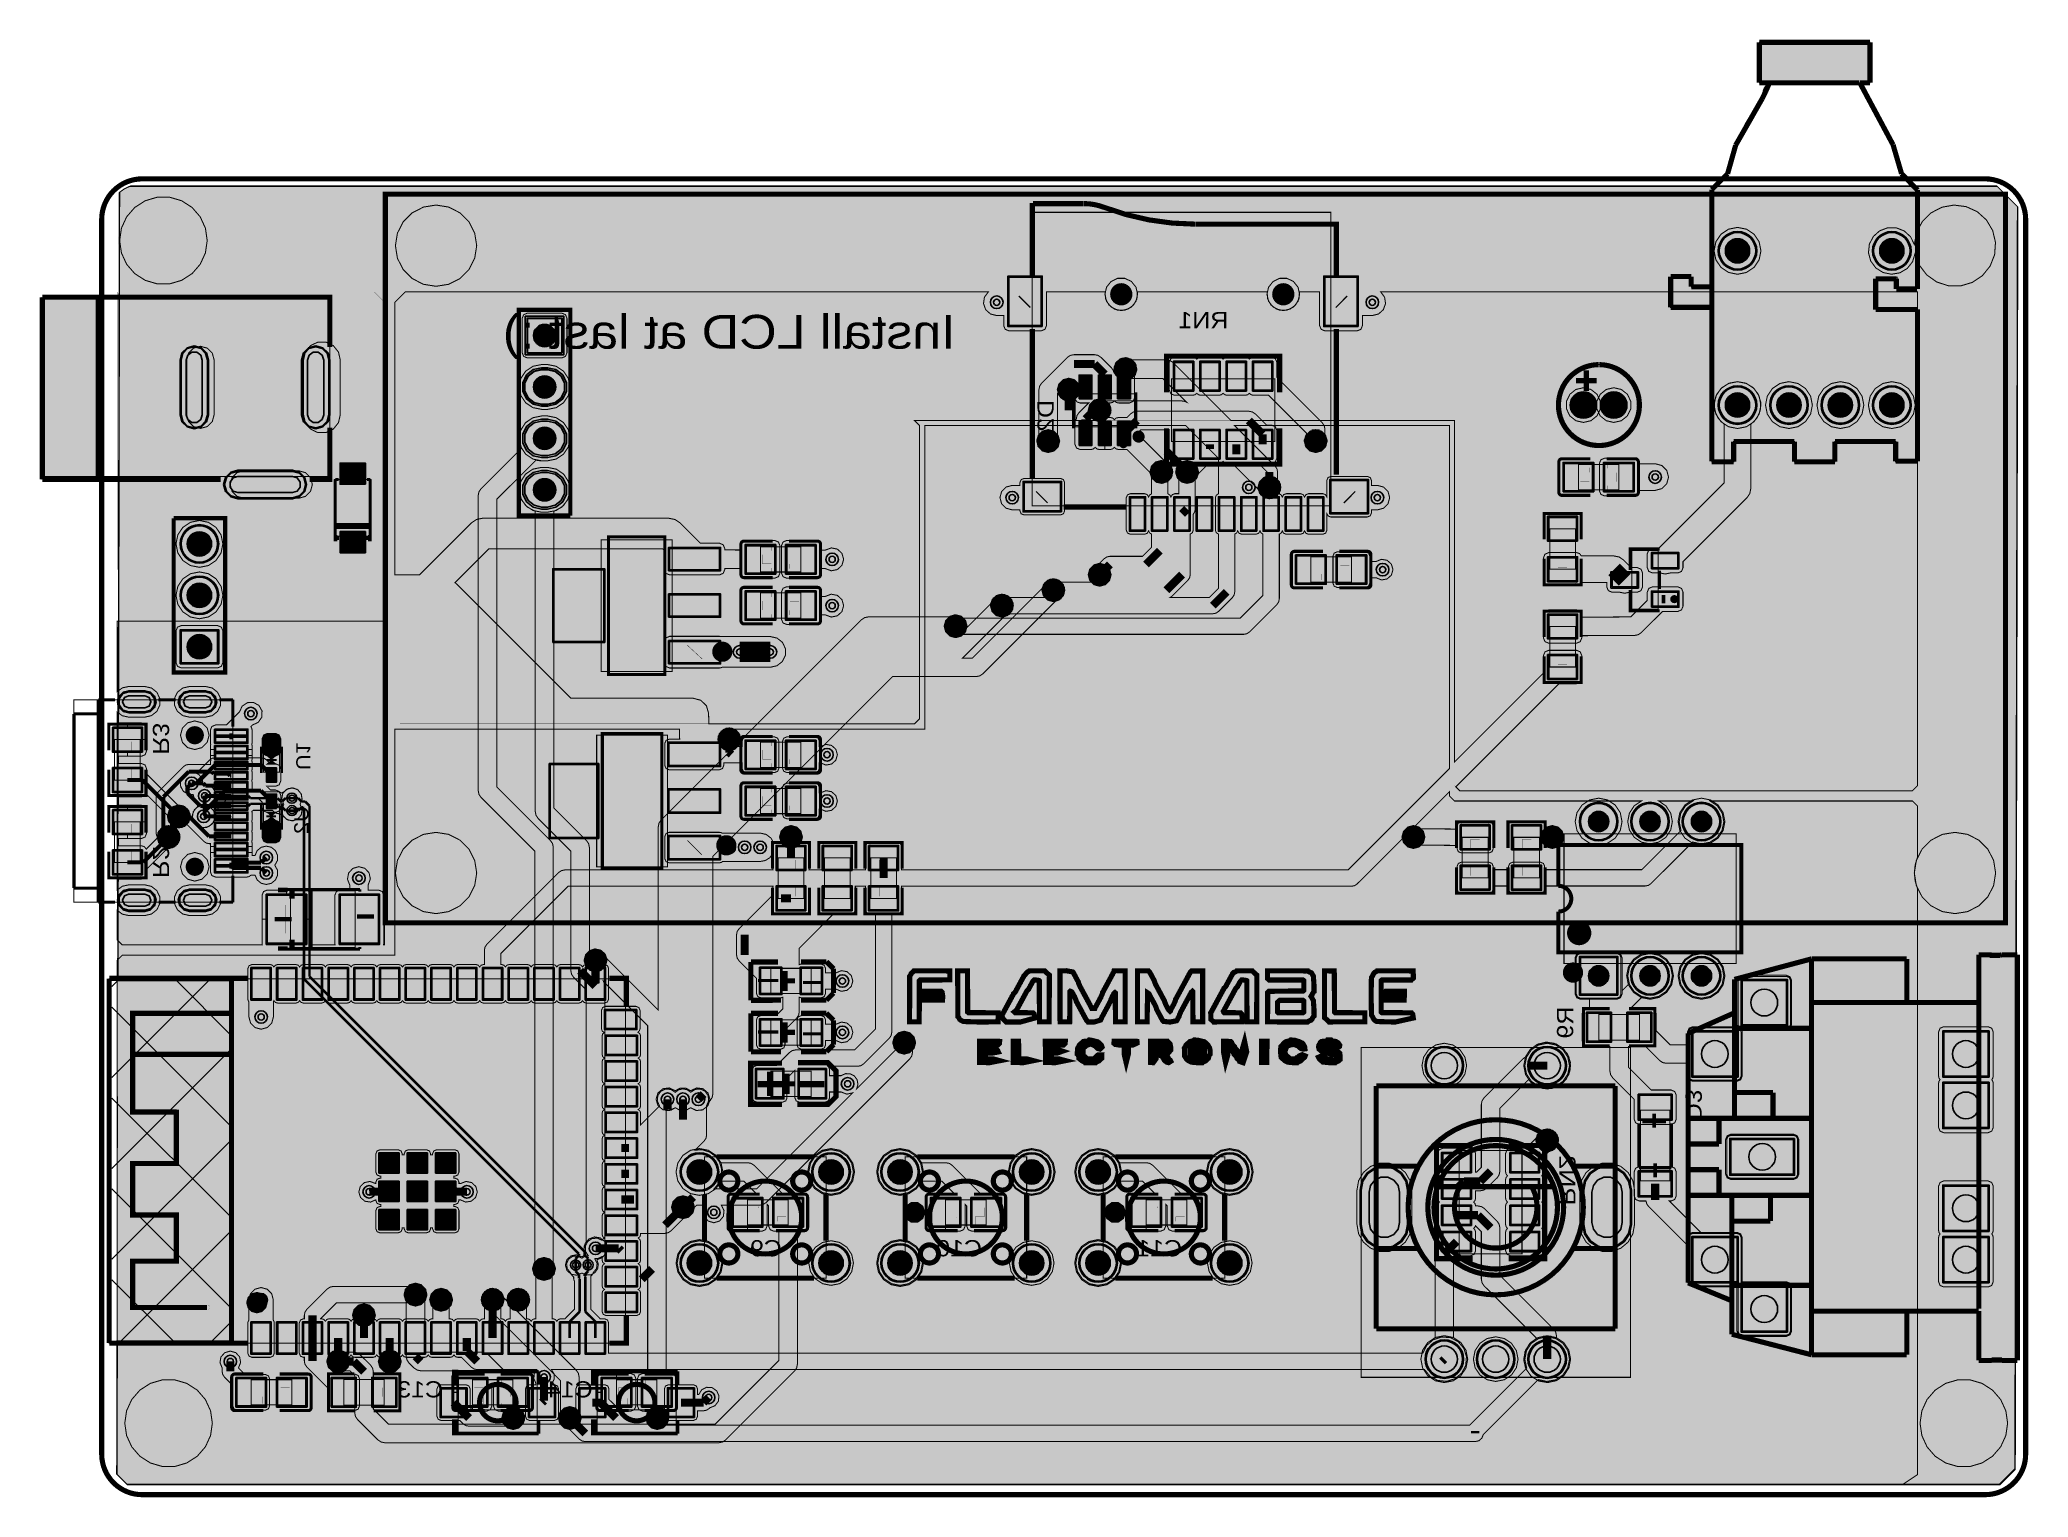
# Model space of a CAD drawing. Header units: millimetres. Extents: x -3.1 to 95.1, y -65.1 to 6.9.
import ezdxf
from ezdxf.enums import TextEntityAlignment as Align

# ---------------------------------------------------------------- set-up
doc = ezdxf.new("R2010")
doc.units = ezdxf.units.MM
doc.header["$MEASUREMENT"] = 0
for name, color, linetype, true_color in [('Board-Outline-Layer', 7, 'Continuous', 0xff00ff), ('Bottom-Layer', 7, 'Continuous', 0x0000ff), ('Bottom-Paste-Mask-Layer', 7, 'Continuous', 0x800000), ('Bottom-Silkscreen-Layer', 7, 'Continuous', 0x66cc33), ('Bottom-Solder-Mask-Layer', 7, 'Continuous', 0xaa00ff), ('Component-Shape-Layer', 7, 'Continuous', 0x00cccc), ('Document-Layer', 7, 'Continuous', 0x6464ff), ('Hole-Layer', 7, 'Continuous', 0x222222), ('Inner1', 7, 'Continuous', 0x999966), ('Inner2', 7, 'Continuous', 0x008000), ('Multi-Layer', 7, 'Continuous', 0xc0c0c0), ('Top-Layer', 7, 'Continuous', 0xff0000), ('Top-Paste-Mask-Layer', 7, 'Continuous', 0x808080), ('Top-Silkscreen-Layer', 7, 'Continuous', 0xffcc00), ('Top-Solder-Mask-Layer', 7, 'Continuous', 0x800080)]:
    doc.layers.add(name, color=color, linetype=linetype, true_color=true_color)
doc.styles.get("Standard").update_dxf_attribs({"font": 'arial.ttf'})
pattern_1 = [(45, (0, 0), (-2.24506, 2.24506), []), (135, (0, 0), (-2.24506, -2.24506), [])]

msp = doc.modelspace()

# ---------------------------------------------------------------- texts
at = {"layer": 'Bottom-Silkscreen-Layer', "text_generation_flag": 2, "width": 1.1}
for s, height, p in [('Install LCD at last :)', 1.66809, (42.164, -8.89)), ('RN1', 0.8001, (55.626, -7.62)), ('C9', 0.8001, (33.579, -53.467)), ('C10', 0.8001, (43.462, -53.467)), ('C11', 0.8001, (53.343, -53.467)), ('C13', 0.8001, (16.85, -60.436)), ('C14', 0.8001, (24.242, -60.436))]:
    msp.add_text(s, height=height, dxfattribs=at).set_placement(p, align=Align.BOTTOM_LEFT)
for s, height, rotation, p in [('D2', 0.8001, -270, (47.244, -10.922)), ('R3', 0.8001, -90, (2.286, -28.448)), ('U1', 0.7, -90, (9.398, -29.21)), ('U2', 0.7, -270, (10.414, -30.988)), ('R2', 0.8001, -90, (2.286, -34.544)), ('R9', 0.8001, -270, (72.898, -40.894)), ('D3', 0.8001, -90, (77.968, -46.553)), ('RN2', 0.8001, -90, (71.727, -50.701))]:
    msp.add_text(s, height=height, rotation=rotation, dxfattribs=at).set_placement(p, align=Align.BOTTOM_LEFT)

# ---------------------------------------------------------------- hatches: boundary and pattern name
at = {"layer": 'Bottom-Layer'}
for points in [[(0.836, -26.879), (0.838, -26.021), (1.032, -26.269), (1.332, -26.362), (2.132, -26.362), (2.395, -26.291), (2.589, -26.098), (2.659, -25.834), (2.589, -25.57), (2.395, -25.377), (2.132, -25.306), (1.332, -25.306), (1.032, -25.399), (0.839, -25.645), (0.888, -0.657), (1.11, -0.501), (1.353, -0.381), (93.599, -0.381), (94.615, -1.397), (94.488, -63.754), (93.726, -64.516), (1.27, -64.516), (0.762, -64.008), (0.775, -57.407), (6.35, -57.407), (6.353, -57.404), (6.353, -39.624), (6.35, -39.621), (0.811, -39.621), (0.818, -35.758), (0.922, -35.967), (1.104, -36.111), (1.332, -36.162), (2.132, -36.162), (2.395, -36.091), (2.589, -35.898), (2.659, -35.634), (2.589, -35.37), (2.395, -35.177), (2.132, -35.106), (1.332, -35.106), (1.105, -35.157), (0.922, -35.3), (0.819, -35.508), (0.821, -34.589), (1.959, -34.589), (2.14, -34.514), (2.215, -34.332), (2.215, -34.082), (2.26, -34.053), (2.301, -34.018), (3.243, -33.076), (3.517, -33.036), (3.739, -32.873), (3.857, -32.624), (3.844, -32.348), (3.703, -32.111), (3.466, -31.97), (3.19, -31.957), (2.941, -32.075), (2.778, -32.298), (2.738, -32.571), (2.199, -33.11), (2.105, -32.989), (1.959, -32.943), (0.824, -32.943), (0.825, -32.589), (1.959, -32.589), (2.14, -32.514), (2.215, -32.332), (2.215, -31.2), (2.14, -31.018), (1.959, -30.943), (0.828, -30.943), (0.829, -30.525), (1.959, -30.525), (2.095, -30.486), (2.189, -30.38), (3.246, -31.437), (3.286, -31.711), (3.449, -31.933), (3.698, -32.051), (3.974, -32.038), (4.211, -31.897), (4.352, -31.66), (4.365, -31.384), (4.247, -31.135), (4.025, -30.972), (3.751, -30.933), (2.268, -29.45), (2.243, -29.426), (2.215, -29.406), (2.215, -29.136), (2.14, -28.954), (1.959, -28.879), (0.832, -28.879), (0.833, -28.525), (1.959, -28.525), (2.14, -28.45), (2.215, -28.268), (2.215, -27.136), (2.14, -26.954), (1.959, -26.879)], [(0.886, -3.048), (0.974, -3.657), (1.23, -4.217), (1.632, -4.682), (2.15, -5.014), (2.74, -5.188), (3.356, -5.188), (3.946, -5.014), (4.464, -4.682), (4.866, -4.217), (5.122, -3.657), (5.21, -3.048), (5.122, -2.439), (4.866, -1.879), (4.464, -1.414), (3.946, -1.082), (3.356, -0.908), (2.74, -0.908), (2.15, -1.082), (1.632, -1.414), (1.23, -1.879), (0.974, -2.439)], [(14.503, -3.302), (14.602, -3.922), (14.887, -4.481), (15.331, -4.925), (15.89, -5.21), (16.51, -5.308), (17.13, -5.21), (17.689, -4.925), (18.133, -4.481), (18.418, -3.922), (18.517, -3.302), (18.418, -2.682), (18.133, -2.123), (17.689, -1.679), (17.13, -1.394), (16.51, -1.295), (15.89, -1.394), (15.331, -1.679), (14.887, -2.123), (14.602, -2.682)], [(93.51, -3.139), (93.37, -2.55), (93.061, -2.029), (92.611, -1.624), (92.06, -1.372), (91.46, -1.296), (90.864, -1.402), (90.326, -1.682), (89.897, -2.109), (89.614, -2.644), (89.504, -3.24), (89.316, -2.86), (89.004, -2.574), (88.609, -2.42), (88.186, -2.418), (87.79, -2.568), (87.475, -2.851), (87.283, -3.229), (87.239, -3.65), (87.35, -4.059), (87.601, -4.4), (87.958, -4.628), (88.373, -4.712), (88.79, -4.642), (89.155, -4.426), (89.416, -4.093), (89.541, -3.688), (89.746, -4.258), (90.111, -4.741), (90.604, -5.092), (91.18, -5.281), (91.785, -5.29), (92.365, -5.117), (92.868, -4.779), (93.247, -4.307), (93.468, -3.743)], [(81.929, -3.556), (81.84, -3.113), (81.59, -2.738), (81.215, -2.487), (80.772, -2.399), (80.329, -2.487), (79.954, -2.738), (79.703, -3.113), (79.615, -3.556), (79.703, -3.999), (79.954, -4.374), (80.329, -4.624), (80.772, -4.713), (81.215, -4.624), (81.59, -4.374), (81.84, -3.999)], [(79.872, -3.556, 1), (81.672, -3.556, 1)], [(87.492, -3.556, 1), (89.292, -3.556, 1)], [(49.536, -5.702), (49.616, -6.051), (49.84, -6.332), (50.163, -6.488), (50.522, -6.488), (50.846, -6.332), (51.07, -6.051), (51.149, -5.702), (51.07, -5.352), (50.846, -5.071), (50.522, -4.915), (50.163, -4.915), (49.84, -5.071), (49.616, -5.352)], [(57.537, -5.702), (57.617, -6.051), (57.841, -6.332), (58.164, -6.488), (58.523, -6.488), (58.847, -6.332), (59.071, -6.051), (59.15, -5.702), (59.071, -5.352), (58.847, -5.071), (58.523, -4.915), (58.164, -4.915), (57.841, -5.071), (57.617, -5.352)], [(20.991, -8.591), (20.999, -8.611), (21.019, -8.619), (22.719, -8.619), (22.739, -8.611), (22.747, -8.591), (22.747, -6.891), (22.739, -6.871), (22.719, -6.863), (21.019, -6.863), (20.999, -6.871), (20.991, -6.891)], [(21.019, -6.891), (22.719, -6.891), (22.719, -8.591), (21.019, -8.591)], [(3.919, -8.95), (4.006, -8.625), (4.244, -8.387), (4.569, -8.3), (4.894, -8.387), (5.132, -8.625), (5.219, -8.95), (5.219, -11.65), (5.132, -11.975), (4.894, -12.213), (4.569, -12.3), (4.244, -12.213), (4.006, -11.975), (3.919, -11.65)], [(5.552, -11.65), (5.552, -8.95), (5.461, -8.611), (5.213, -8.363), (4.874, -8.272), (4.535, -8.363), (4.287, -8.611), (4.196, -8.95), (4.196, -11.65), (4.287, -11.989), (4.535, -12.237), (4.874, -12.328), (5.213, -12.237), (5.461, -11.989)], [(11.219, -11.65), (11.132, -11.975), (10.894, -12.213), (10.569, -12.3), (10.244, -12.213), (10.006, -11.975), (9.919, -11.65), (9.919, -8.95), (10.006, -8.625), (10.244, -8.387), (10.569, -8.3), (10.894, -8.387), (11.132, -8.625), (11.219, -8.95)], [(9.967, -8.95), (9.967, -11.65), (10.057, -12.043), (10.309, -12.359), (10.672, -12.534), (11.076, -12.534), (11.439, -12.359), (11.691, -12.043), (11.781, -11.65), (11.781, -8.95), (11.691, -8.557), (11.439, -8.241), (11.076, -8.066), (10.672, -8.066), (10.309, -8.241), (10.057, -8.557)], [(47.212, -10.585), (47.345, -10.808), (47.564, -10.949), (47.823, -10.976), (48.067, -10.885), (48.159, -11.021), (48.314, -11.073), (48.735, -11.073), (48.716, -11.089), (48.698, -11.106), (48.257, -11.548), (48.157, -11.697), (48.123, -11.872), (48.074, -11.952), (48.058, -12.043), (48.058, -13.115), (48.133, -13.297), (48.314, -13.372), (48.846, -13.372), (48.964, -13.343), (49.055, -13.264), (49.147, -13.343), (49.264, -13.372), (49.796, -13.372), (49.914, -13.343), (50.005, -13.264), (50.096, -13.343), (50.214, -13.372), (50.626, -13.372), (51.758, -14.504), (51.855, -14.795), (52.089, -14.993), (52.392, -15.041), (52.675, -14.923), (52.855, -14.675), (52.88, -14.37), (52.742, -14.096), (52.482, -13.934), (51.127, -12.579), (51.311, -12.396), (52.717, -12.396), (52.716, -12.41), (52.716, -12.425), (52.716, -13.795), (52.791, -13.976), (52.972, -14.052), (53.221, -14.052), (53.066, -14.272), (53.031, -14.539), (53.123, -14.792), (53.321, -14.974), (53.581, -15.044), (53.844, -14.987), (54.05, -14.814), (54.154, -14.565), (54.668, -14.052), (55.172, -14.052), (55.283, -14.026), (55.372, -13.956), (55.461, -14.026), (55.572, -14.052), (55.822, -14.052), (57.098, -15.327), (57.227, -15.607), (57.483, -15.779), (57.79, -15.791), (58.059, -15.641), (58.209, -15.372), (58.197, -15.064), (58.025, -14.808), (57.745, -14.68), (57.117, -14.052), (57.772, -14.052), (57.953, -13.976), (58.029, -13.795), (58.029, -12.425), (57.953, -12.244), (57.772, -12.168), (57.52, -12.168), (56.966, -11.614), (56.817, -11.515), (56.642, -11.48), (51.121, -11.48), (50.946, -11.515), (50.798, -11.614), (50.626, -11.787), (50.214, -11.787), (50.096, -11.815), (50.005, -11.894), (49.914, -11.815), (49.796, -11.787), (49.716, -11.787), (49.828, -11.557), (49.828, -11.303), (49.716, -11.073), (49.796, -11.073), (49.914, -11.045), (50.005, -10.966), (50.096, -11.045), (50.214, -11.073), (50.746, -11.073), (50.927, -10.998), (51.003, -10.817), (51.003, -10.244), (51.003, -10.23), (51.004, -10.215), (51.004, -9.732), (51.109, -9.464), (51.069, -9.179), (50.893, -8.95), (50.628, -8.837), (50.342, -8.87), (50.109, -9.038), (49.988, -9.3), (50.012, -9.587), (50.008, -9.591), (50.005, -9.596), (49.993, -9.58), (49.979, -9.565), (49.934, -9.438), (49.854, -9.329), (49.346, -8.82), (49.197, -8.721), (49.022, -8.686), (48.006, -8.686), (47.831, -8.721), (47.682, -8.82), (46.412, -10.09), (46.313, -10.239), (46.278, -10.414), (46.278, -12.62), (46.171, -12.909), (46.231, -13.211), (46.44, -13.437), (46.736, -13.521), (47.033, -13.437), (47.241, -13.21), (47.301, -12.908), (47.194, -12.62), (47.194, -10.604)], [(59.486, -12.62), (59.379, -12.909), (59.439, -13.211), (59.648, -13.437), (59.944, -13.521), (60.241, -13.437), (60.449, -13.21), (60.509, -12.908), (60.402, -12.62), (60.402, -12.372), (60.367, -12.197), (60.268, -12.048), (58.029, -9.809), (58.029, -9.065), (57.953, -8.884), (57.772, -8.809), (56.872, -8.809), (56.761, -8.834), (56.672, -8.904), (56.583, -8.834), (56.472, -8.809), (55.572, -8.809), (55.461, -8.834), (55.372, -8.904), (55.283, -8.834), (55.172, -8.809), (54.272, -8.809), (54.161, -8.834), (54.072, -8.904), (53.983, -8.834), (53.872, -8.809), (52.972, -8.809), (52.791, -8.884), (52.716, -9.065), (52.716, -10.435), (52.791, -10.616), (52.972, -10.692), (53.872, -10.692), (53.983, -10.666), (54.072, -10.596), (54.161, -10.666), (54.272, -10.692), (55.172, -10.692), (55.283, -10.666), (55.372, -10.596), (55.461, -10.666), (55.572, -10.692), (56.472, -10.692), (56.583, -10.666), (56.672, -10.596), (56.761, -10.666), (56.872, -10.692), (57.617, -10.692), (59.486, -12.561)], [(22.019, -9.174), (21.719, -9.174), (21.295, -9.259), (20.936, -9.498), (20.697, -9.857), (20.612, -10.281), (20.697, -10.704), (20.936, -11.063), (21.295, -11.303), (21.719, -11.387), (22.019, -11.387), (22.442, -11.303), (22.801, -11.063), (23.041, -10.704), (23.125, -10.281), (23.041, -9.857), (22.801, -9.498), (22.442, -9.259)], [(21.719, -11.131), (21.35, -11.047), (21.054, -10.811), (20.89, -10.47), (20.89, -10.092), (21.054, -9.751), (21.35, -9.515), (21.719, -9.431), (22.019, -9.431), (22.388, -9.515), (22.683, -9.751), (22.848, -10.092), (22.848, -10.47), (22.683, -10.811), (22.388, -11.047), (22.019, -11.131)], [(48.314, -10.817), (48.314, -9.745), (48.846, -9.745), (48.846, -10.817)], [(49.264, -10.817), (49.264, -9.745), (49.796, -9.745), (49.796, -10.817)], [(50.214, -10.817), (50.214, -9.745), (50.746, -9.745), (50.746, -10.817)], [(52.972, -10.435), (52.972, -9.065), (53.872, -9.065), (53.872, -10.435)], [(54.272, -10.435), (54.272, -9.065), (55.172, -9.065), (55.172, -10.435)], [(55.572, -10.435), (55.572, -9.065), (56.472, -9.065), (56.472, -10.435)], [(56.872, -10.435), (56.872, -9.065), (57.772, -9.065), (57.772, -10.435)], [(73.164, -12.033), (73.535, -11.948), (73.834, -11.71), (73.999, -11.367), (73.999, -10.985), (73.834, -10.642), (73.535, -10.404), (73.164, -10.319), (72.792, -10.404), (72.494, -10.642), (72.329, -10.985), (72.329, -11.367), (72.494, -11.71), (72.792, -11.948)], [(72.564, -11.176, 1), (73.764, -11.176, 1)], [(74.664, -11.804), (74.978, -11.72), (75.208, -11.49), (75.292, -11.176), (75.208, -10.862), (74.978, -10.632), (74.664, -10.548), (74.35, -10.632), (74.12, -10.862), (74.036, -11.176), (74.12, -11.49), (74.35, -11.72)], [(74.064, -11.176, 1), (75.264, -11.176, 1)], [(81.929, -11.176), (81.84, -10.733), (81.59, -10.358), (81.215, -10.108), (80.772, -10.019), (80.329, -10.108), (79.954, -10.358), (79.703, -10.733), (79.615, -11.176), (79.703, -11.619), (79.954, -11.994), (80.329, -12.245), (80.772, -12.333), (81.215, -12.245), (81.59, -11.994), (81.84, -11.619)], [(79.872, -11.176, 1), (81.672, -11.176, 1)], [(84.24, -11.176), (84.148, -10.773), (83.891, -10.451), (83.518, -10.271), (83.106, -10.271), (82.733, -10.451), (82.476, -10.773), (82.384, -11.176), (82.476, -11.579), (82.733, -11.902), (83.106, -12.081), (83.518, -12.081), (83.891, -11.902), (84.148, -11.579)], [(82.412, -11.176, 1), (84.212, -11.176, 1)], [(87.009, -11.176), (86.921, -10.733), (86.67, -10.358), (86.295, -10.108), (85.852, -10.019), (85.409, -10.108), (85.034, -10.358), (84.783, -10.733), (84.695, -11.176), (84.783, -11.619), (85.034, -11.994), (85.409, -12.245), (85.852, -12.333), (86.295, -12.245), (86.67, -11.994), (86.921, -11.619)], [(84.952, -11.176, 1), (86.752, -11.176, 1)], [(89.549, -11.176), (89.461, -10.733), (89.21, -10.358), (88.835, -10.108), (88.392, -10.019), (87.949, -10.108), (87.574, -10.358), (87.324, -10.733), (87.235, -11.176), (87.324, -11.619), (87.574, -11.994), (87.949, -12.245), (88.392, -12.333), (88.835, -12.245), (89.21, -11.994), (89.461, -11.619)], [(87.492, -11.176, 1), (89.292, -11.176, 1)], [(21.381, -53.514), (21.274, -53.803), (21.334, -54.105), (21.543, -54.331), (21.839, -54.415), (22.135, -54.331), (22.344, -54.105), (22.404, -53.803), (22.297, -53.514), (22.297, -33.015), (22.262, -32.84), (22.162, -32.691), (19.508, -30.036), (19.508, -15.829), (21.444, -13.893), (21.58, -13.919), (21.719, -13.927), (22.019, -13.927), (22.442, -13.843), (22.801, -13.603), (23.041, -13.244), (23.125, -12.821), (23.041, -12.397), (22.801, -12.038), (22.442, -11.799), (22.019, -11.714), (21.719, -11.714), (21.281, -11.805), (20.915, -12.061), (20.68, -12.44), (20.614, -12.882), (20.728, -13.314), (18.726, -15.316), (18.627, -15.465), (18.592, -15.64), (18.592, -30.226), (18.627, -30.401), (18.726, -30.55), (21.381, -33.204)], [(21.719, -13.671), (21.35, -13.587), (21.054, -13.351), (20.89, -13.01), (20.89, -12.632), (21.054, -12.291), (21.35, -12.055), (21.719, -11.971), (22.019, -11.971), (22.388, -12.055), (22.683, -12.291), (22.848, -12.632), (22.848, -13.01), (22.683, -13.351), (22.388, -13.587), (22.019, -13.671)], [(48.314, -13.115), (48.314, -12.043), (48.846, -12.043), (48.846, -13.115)], [(49.264, -13.115), (49.264, -12.043), (49.796, -12.043), (49.796, -13.115)], [(50.214, -13.115), (50.214, -12.043), (50.746, -12.043), (50.746, -13.115)], [(53.872, -12.425), (53.872, -13.795), (52.972, -13.795), (52.972, -12.425)], [(55.172, -12.425), (55.172, -13.795), (54.272, -13.795), (54.272, -12.425)], [(56.472, -12.425), (56.472, -13.795), (55.572, -13.795), (55.572, -12.425)], [(57.772, -12.425), (57.772, -13.795), (56.872, -13.795), (56.872, -12.425)], [(6.719, -15.75), (6.394, -15.663), (6.156, -15.425), (6.069, -15.1), (6.156, -14.775), (6.394, -14.537), (6.719, -14.45), (9.419, -14.45), (9.744, -14.537), (9.982, -14.775), (10.069, -15.1), (9.982, -15.425), (9.744, -15.663), (9.419, -15.75)], [(9.724, -14.422), (7.024, -14.422), (6.685, -14.513), (6.437, -14.761), (6.346, -15.1), (6.437, -15.439), (6.685, -15.687), (7.024, -15.778), (9.724, -15.778), (10.063, -15.687), (10.311, -15.439), (10.402, -15.1), (10.311, -14.761), (10.063, -14.513)], [(23.164, -39.116), (23.199, -39.291), (23.298, -39.44), (23.926, -40.068), (23.926, -52.498), (23.831, -52.709), (23.828, -52.941), (23.918, -53.155), (23.808, -53.191), (23.708, -53.251), (23.449, -53.15), (23.175, -53.202), (22.97, -53.389), (22.895, -53.657), (22.973, -53.924), (23.18, -54.11), (23.454, -54.158), (23.712, -54.055), (23.922, -54.149), (24.152, -54.14), (24.355, -54.03), (24.487, -53.841), (24.523, -53.614), (24.454, -53.394), (24.724, -53.285), (24.904, -53.057), (24.947, -52.769), (24.842, -52.498), (24.842, -39.878), (24.827, -39.762), (24.783, -39.654), (26.959, -41.83), (26.959, -59.012), (26.711, -59.012), (26.53, -59.087), (26.454, -59.269), (26.454, -60.619), (26.53, -60.8), (26.711, -60.875), (26.959, -60.875), (26.959, -60.903), (26.866, -61.21), (26.954, -61.518), (23.592, -61.518), (23.68, -61.196), (23.572, -60.88), (23.572, -59.182), (23.537, -59.007), (23.438, -58.859), (20.515, -55.936), (20.787, -55.895), (21.008, -55.731), (21.125, -55.482), (21.111, -55.207), (20.97, -54.971), (20.734, -54.83), (20.459, -54.816), (20.21, -54.933), (20.046, -55.154), (20.005, -55.426), (19.864, -55.285), (19.735, -55.005), (19.48, -54.833), (19.172, -54.821), (18.903, -54.972), (18.753, -55.24), (18.765, -55.548), (18.937, -55.804), (19.217, -55.932), (22.657, -59.372), (22.657, -60.88), (22.548, -61.196), (22.636, -61.518), (20.798, -61.518), (20.879, -61.307), (20.871, -61.08), (20.774, -60.875), (21.009, -60.875), (21.19, -60.8), (21.266, -60.619), (21.266, -59.269), (21.19, -59.087), (21.009, -59.012), (20.02, -59.012), (19.104, -58.097), (18.956, -57.997), (18.781, -57.963), (15.952, -57.962), (15.952, -55.452), (16.059, -55.163), (15.999, -54.861), (15.79, -54.635), (15.494, -54.551), (15.198, -54.635), (14.989, -54.861), (14.929, -55.163), (15.036, -55.452), (15.036, -58.166), (15.071, -58.341), (15.17, -58.49), (15.424, -58.744), (15.573, -58.843), (15.748, -58.878), (18.591, -58.878), (18.726, -59.012), (17.599, -59.012), (17.418, -59.087), (17.342, -59.269), (17.342, -60.619), (17.418, -60.8), (17.599, -60.875), (19.009, -60.875), (19.19, -60.8), (19.266, -60.619), (19.266, -59.552), (19.342, -59.629), (19.342, -60.619), (19.418, -60.8), (19.599, -60.875), (19.846, -60.875), (19.846, -60.903), (19.754, -61.21), (19.842, -61.518), (14.16, -61.518), (13.412, -60.77), (13.412, -58.928), (13.377, -58.753), (13.278, -58.604), (12.77, -58.097), (12.621, -57.997), (12.446, -57.963), (12.013, -57.963), (11.724, -57.855), (11.422, -57.915), (11.196, -58.124), (11.112, -58.42), (11.196, -58.716), (11.422, -58.925), (11.724, -58.985), (12.013, -58.878), (12.257, -58.878), (12.496, -59.118), (12.496, -60.96), (12.531, -61.135), (12.63, -61.284), (13.646, -62.3), (13.795, -62.399), (13.97, -62.434), (30.48, -62.434), (30.655, -62.399), (30.804, -62.3), (34.217, -58.886), (34.316, -58.738), (34.351, -58.563), (34.351, -51.985), (34.598, -51.985), (34.779, -51.91), (34.855, -51.729), (34.855, -50.379), (34.779, -50.197), (34.598, -50.122), (33.608, -50.122), (32.221, -48.735), (32.072, -48.635), (31.897, -48.601), (30.578, -48.601), (30.324, -48.231), (29.948, -47.985), (29.507, -47.902), (29.067, -47.992), (28.695, -48.244), (28.447, -48.618), (28.36, -49.058), (28.447, -49.499), (28.695, -49.873), (29.067, -50.124), (29.507, -50.215), (29.948, -50.131), (30.324, -49.886), (30.578, -49.516), (31.708, -49.516), (32.314, -50.122), (31.188, -50.122), (31.007, -50.197), (30.931, -50.379), (30.931, -51.729), (31.007, -51.91), (31.188, -51.985), (32.598, -51.985), (32.779, -51.91), (32.855, -51.729), (32.855, -50.663), (32.931, -50.74), (32.931, -51.729), (33.007, -51.91), (33.188, -51.985), (33.436, -51.985), (33.436, -58.373), (30.29, -61.518), (27.91, -61.518), (27.991, -61.307), (27.983, -61.08), (27.886, -60.875), (28.121, -60.875), (28.302, -60.8), (28.378, -60.619), (28.378, -59.269), (28.302, -59.087), (28.121, -59.012), (27.874, -59.012), (27.874, -46.029), (28.113, -46.006), (28.321, -45.885), (28.564, -46.016), (28.84, -46.016), (29.083, -45.885), (29.352, -46.021), (29.652, -46), (29.9, -45.828), (30.024, -45.553), (30.042, -45.536), (30.141, -45.387), (30.176, -45.212), (30.176, -33.464), (39.052, -24.588), (43.18, -24.588), (43.355, -24.553), (43.504, -24.454), (47.077, -20.88), (47.357, -20.752), (47.529, -20.496), (47.541, -20.188), (47.391, -19.919), (47.122, -19.769), (46.814, -19.781), (46.559, -19.953), (46.43, -20.233), (42.991, -23.673), (42.507, -23.673), (44.537, -21.642), (44.817, -21.514), (44.989, -21.258), (45.001, -20.95), (44.851, -20.682), (44.582, -20.531), (44.274, -20.544), (44.019, -20.715), (43.89, -20.995), (42.727, -22.158), (42.669, -21.841), (42.447, -21.607), (42.133, -21.532), (41.83, -21.641), (37.846, -21.641), (37.671, -21.675), (37.523, -21.775), (31.551, -27.746), (31.513, -27.472), (31.349, -27.25), (31.1, -27.131), (30.824, -27.144), (30.587, -27.285), (30.446, -27.522), (30.433, -27.798), (30.552, -28.047), (30.774, -28.211), (31.048, -28.249), (27.617, -31.681), (27.517, -31.829), (27.483, -32.004), (27.483, -41.059), (24.944, -38.521), (24.835, -38.265), (24.617, -38.092), (24.344, -38.043), (24.08, -38.13), (24.08, -33.02), (24.045, -32.845), (23.946, -32.696), (22.326, -31.077), (22.326, -16.424), (22.723, -16.214), (23.004, -15.864), (23.123, -15.431), (23.06, -14.987), (22.826, -14.604), (22.459, -14.345), (22.019, -14.254), (21.719, -14.254), (21.279, -14.345), (20.912, -14.604), (20.678, -14.987), (20.615, -15.431), (20.733, -15.864), (21.014, -16.214), (21.411, -16.424), (21.411, -31.267), (21.446, -31.442), (21.545, -31.59), (23.164, -33.21)], [(21.719, -16.211), (21.35, -16.127), (21.054, -15.891), (20.89, -15.55), (20.89, -15.172), (21.054, -14.831), (21.35, -14.595), (21.719, -14.511), (22.019, -14.511), (22.388, -14.595), (22.683, -14.831), (22.848, -15.172), (22.848, -15.55), (22.683, -15.891), (22.388, -16.127), (22.019, -16.211)], [(4.826, -19.191), (5.269, -19.103), (5.644, -18.852), (5.895, -18.477), (5.983, -18.034), (5.895, -17.591), (5.644, -17.216), (5.269, -16.966), (4.826, -16.877), (4.383, -16.966), (4.008, -17.216), (3.758, -17.591), (3.669, -18.034), (3.758, -18.477), (4.008, -18.852), (4.383, -19.103)], [(3.926, -18.034, 1), (5.726, -18.034, 1)], [(4.826, -21.731), (5.269, -21.643), (5.644, -21.392), (5.895, -21.017), (5.983, -20.574), (5.895, -20.131), (5.644, -19.756), (5.269, -19.506), (4.826, -19.418), (4.383, -19.506), (4.008, -19.756), (3.758, -20.131), (3.669, -20.574), (3.758, -21.017), (4.008, -21.392), (4.383, -21.643)], [(48.71, -19.558), (48.785, -19.841), (48.993, -20.049), (49.276, -20.125), (49.559, -20.049), (49.767, -19.841), (49.843, -19.558), (49.767, -19.275), (49.559, -19.067), (49.276, -18.991), (48.993, -19.067), (48.785, -19.275)], [(3.926, -20.574, 1), (5.726, -20.574, 1)], [(5.983, -22.327), (5.907, -22.145), (5.726, -22.07), (3.926, -22.07), (3.745, -22.145), (3.669, -22.327), (3.669, -23.901), (3.745, -24.083), (3.926, -24.158), (5.726, -24.158), (5.907, -24.083), (5.983, -23.901)], [(5.726, -23.901), (3.926, -23.901), (3.926, -22.327), (5.726, -22.327)], [(1.332, -26.334), (1.038, -26.239), (0.856, -25.989), (0.856, -25.68), (1.038, -25.43), (1.332, -25.334), (2.132, -25.334), (2.425, -25.43), (2.607, -25.68), (2.607, -25.989), (2.425, -26.239), (2.132, -26.334)], [(5.132, -25.306), (4.332, -25.306), (4.068, -25.377), (3.874, -25.57), (3.804, -25.834), (3.874, -26.098), (4.068, -26.291), (4.332, -26.362), (5.132, -26.362), (5.395, -26.291), (5.589, -26.098), (5.659, -25.834), (5.589, -25.57), (5.395, -25.377)], [(4.332, -26.334), (4.038, -26.239), (3.856, -25.989), (3.856, -25.68), (4.038, -25.43), (4.332, -25.334), (5.132, -25.334), (5.425, -25.43), (5.607, -25.68), (5.607, -25.989), (5.425, -26.239), (5.132, -26.334)], [(0.582, -27.136), (1.959, -27.136), (1.959, -28.268), (0.582, -28.268)], [(3.891, -27.484), (3.986, -27.837), (4.244, -28.096), (4.597, -28.191), (4.951, -28.096), (5.209, -27.837), (5.304, -27.484), (5.209, -27.131), (4.951, -26.872), (4.597, -26.778), (4.244, -26.872), (3.986, -27.131)], [(8.582, -28.509), (8.763, -28.433), (8.839, -28.252), (8.839, -27.652), (8.763, -27.471), (8.582, -27.395), (8.182, -27.395), (8.001, -27.471), (7.925, -27.652), (7.925, -28.252), (8.001, -28.433), (8.182, -28.509)], [(8.582, -28.252), (8.182, -28.252), (8.182, -27.652), (8.582, -27.652)], [(0.582, -29.136), (1.959, -29.136), (1.959, -30.268), (0.582, -30.268)], [(4.687, -29.352), (4.431, -29.295), (4.177, -29.36), (3.98, -29.533), (3.881, -29.776), (3.902, -30.037), (4.039, -30.261), (4.262, -30.399), (4.523, -30.422), (4.563, -30.692), (4.725, -30.912), (4.725, -31.019), (4.519, -31.26), (4.475, -31.574), (4.607, -31.862), (4.872, -32.035), (5.189, -32.038), (5.458, -31.87), (5.595, -31.584), (5.557, -31.27), (6.244, -30.583), (7.714, -30.583), (7.925, -30.794), (7.925, -31.046), (8.001, -31.228), (8.182, -31.303), (8.582, -31.303), (8.763, -31.228), (8.839, -31.046), (8.839, -30.446), (8.763, -30.265), (8.582, -30.19), (8.331, -30.19), (8.147, -30.006), (8.164, -30.008), (8.182, -30.008), (8.582, -30.008), (8.763, -29.933), (8.839, -29.752), (8.839, -29.152), (8.763, -28.97), (8.582, -28.895), (8.33, -28.895), (8.139, -28.704), (8.023, -28.626), (7.886, -28.599), (5.588, -28.599), (5.451, -28.626), (5.336, -28.704)], [(8.182, -29.152), (8.582, -29.152), (8.582, -29.752), (8.182, -29.752)], [(9.397, -31.714), (9.664, -31.637), (9.849, -31.43), (9.898, -31.156), (9.795, -30.898), (9.895, -30.639), (9.844, -30.365), (9.656, -30.16), (9.388, -30.085), (9.121, -30.163), (8.936, -30.37), (8.887, -30.644), (8.99, -30.902), (8.89, -31.161), (8.941, -31.434), (9.129, -31.639)], [(0.582, -31.2), (1.959, -31.2), (1.959, -32.332), (0.582, -32.332)], [(8.582, -31.046), (8.182, -31.046), (8.182, -30.446), (8.582, -30.446)], [(73.914, -32.907), (74.356, -32.819), (74.732, -32.568), (74.982, -32.193), (75.07, -31.75), (74.982, -31.307), (74.732, -30.932), (74.356, -30.682), (73.914, -30.594), (73.471, -30.682), (73.096, -30.932), (72.845, -31.307), (72.757, -31.75), (72.845, -32.193), (73.096, -32.568), (73.471, -32.819)], [(73.014, -31.75, 1), (74.814, -31.75, 1)], [(76.454, -32.678), (76.857, -32.586), (77.179, -32.329), (77.359, -31.957), (77.359, -31.544), (77.179, -31.172), (76.857, -30.914), (76.454, -30.822), (76.051, -30.914), (75.728, -31.172), (75.549, -31.544), (75.549, -31.957), (75.728, -32.329), (76.051, -32.586)], [(75.554, -31.75, 1), (77.354, -31.75, 1)], [(78.994, -32.907), (79.436, -32.819), (79.812, -32.568), (80.062, -32.193), (80.15, -31.75), (80.062, -31.307), (79.812, -30.932), (79.436, -30.682), (78.994, -30.594), (78.551, -30.682), (78.176, -30.932), (77.925, -31.307), (77.837, -31.75), (77.925, -32.193), (78.176, -32.568), (78.551, -32.819)], [(78.094, -31.75, 1), (79.894, -31.75, 1)], [(8.182, -31.689), (8.001, -31.765), (7.925, -31.946), (7.925, -32.546), (8.001, -32.727), (8.182, -32.803), (8.582, -32.803), (8.763, -32.727), (8.839, -32.546), (8.839, -31.946), (8.763, -31.765), (8.582, -31.689)], [(8.182, -31.946), (8.582, -31.946), (8.582, -32.546), (8.182, -32.546)], [(14.503, -34.29), (14.602, -34.91), (14.887, -35.469), (15.331, -35.913), (15.89, -36.198), (16.51, -36.297), (17.13, -36.198), (17.689, -35.913), (18.133, -35.469), (18.418, -34.91), (18.517, -34.29), (18.418, -33.67), (18.133, -33.111), (17.689, -32.667), (17.13, -32.382), (16.51, -32.283), (15.89, -32.382), (15.331, -32.667), (14.887, -33.111), (14.602, -33.67)], [(33.47, -32.512), (33.545, -32.795), (33.753, -33.003), (34.036, -33.079), (34.319, -33.003), (34.527, -32.795), (34.603, -32.512), (34.527, -32.229), (34.319, -32.021), (34.036, -31.946), (33.753, -32.021), (33.545, -32.229)], [(64.203, -32.512), (64.279, -32.795), (64.487, -33.003), (64.77, -33.079), (65.053, -33.003), (65.261, -32.795), (65.337, -32.512), (65.261, -32.229), (65.053, -32.021), (64.77, -31.945), (64.487, -32.021), (64.279, -32.229)], [(71.062, -32.512), (71.137, -32.795), (71.345, -33.003), (71.628, -33.079), (71.911, -33.003), (72.119, -32.795), (72.195, -32.512), (72.119, -32.229), (71.911, -32.021), (71.628, -31.946), (71.345, -32.021), (71.137, -32.229)], [(89.503, -34.29), (89.602, -34.91), (89.887, -35.469), (90.331, -35.913), (90.89, -36.198), (91.51, -36.297), (92.13, -36.198), (92.689, -35.913), (93.133, -35.469), (93.418, -34.91), (93.517, -34.29), (93.418, -33.67), (93.133, -33.111), (92.689, -32.667), (92.13, -32.382), (91.51, -32.283), (90.89, -32.382), (90.331, -32.667), (89.887, -33.111), (89.602, -33.67)], [(0.582, -33.2), (1.959, -33.2), (1.959, -34.332), (0.582, -34.332)], [(3.891, -33.984), (3.986, -34.337), (4.244, -34.596), (4.597, -34.691), (4.951, -34.596), (5.209, -34.337), (5.304, -33.984), (5.209, -33.631), (4.951, -33.372), (4.597, -33.277), (4.244, -33.372), (3.986, -33.631)], [(1.332, -36.134), (1.038, -36.039), (0.856, -35.789), (0.856, -35.48), (1.038, -35.23), (1.332, -35.134), (2.132, -35.134), (2.425, -35.23), (2.607, -35.48), (2.607, -35.789), (2.425, -36.039), (2.132, -36.134)], [(5.132, -35.106), (4.332, -35.106), (4.068, -35.177), (3.874, -35.37), (3.804, -35.634), (3.874, -35.898), (4.068, -36.091), (4.332, -36.162), (5.132, -36.162), (5.395, -36.091), (5.589, -35.898), (5.659, -35.634), (5.589, -35.37), (5.395, -35.177)], [(4.332, -36.134), (4.038, -36.039), (3.856, -35.789), (3.856, -35.48), (4.038, -35.23), (4.332, -35.134), (5.132, -35.134), (5.425, -35.23), (5.607, -35.48), (5.607, -35.789), (5.425, -36.039), (5.132, -36.134)], [(75.388, -42.855), (76.228, -42.855), (76.927, -43.554), (77.076, -43.654), (77.251, -43.688), (78.306, -43.688), (78.306, -44.323), (78.381, -44.504), (78.562, -44.58), (80.747, -44.58), (80.928, -44.504), (81.003, -44.323), (81.003, -42.139), (80.998, -42.088), (80.983, -42.039), (80.992, -42.039), (81.001, -42.04), (83.185, -42.04), (83.366, -41.964), (83.441, -41.783), (83.441, -39.599), (83.366, -39.417), (83.185, -39.342), (81.001, -39.342), (80.819, -39.417), (80.744, -39.599), (80.744, -41.783), (80.749, -41.834), (80.764, -41.883), (80.755, -41.882), (80.747, -41.882), (78.562, -41.882), (78.381, -41.957), (78.306, -42.139), (78.306, -42.773), (77.44, -42.773), (76.753, -42.086), (76.753, -41.222), (76.678, -41.04), (76.496, -40.965), (75.506, -40.965), (76.026, -40.445), (76.468, -40.527), (76.907, -40.434), (77.278, -40.181), (77.525, -39.806), (77.61, -39.365), (77.522, -38.925), (77.272, -38.552), (76.899, -38.302), (76.459, -38.214), (76.018, -38.299), (75.643, -38.546), (75.39, -38.917), (75.297, -39.356), (75.379, -39.798), (75.07, -40.107), (75.07, -38.47), (74.995, -38.289), (74.814, -38.214), (73.014, -38.214), (72.832, -38.289), (72.757, -38.47), (72.757, -40.27), (72.832, -40.451), (73.014, -40.527), (73.464, -40.527), (73.466, -40.965), (73.364, -40.965), (73.182, -41.04), (73.107, -41.222), (73.107, -42.599), (73.182, -42.78), (73.364, -42.855), (74.472, -42.855), (74.472, -44.082), (74.507, -44.257), (74.606, -44.405), (75.668, -45.467), (75.668, -46.452), (75.743, -46.633), (75.925, -46.709), (77.491, -46.709), (77.672, -46.633), (77.747, -46.452), (77.747, -45.267), (77.672, -45.086), (77.491, -45.01), (76.506, -45.01), (75.388, -43.892)], [(78.994, -40.527), (79.436, -40.439), (79.812, -40.188), (80.062, -39.813), (80.15, -39.37), (80.062, -38.927), (79.812, -38.552), (79.436, -38.302), (78.994, -38.214), (78.551, -38.302), (78.176, -38.552), (77.925, -38.927), (77.837, -39.37), (77.925, -39.813), (78.176, -40.188), (78.551, -40.439)], [(74.814, -40.27), (73.014, -40.27), (73.014, -38.47), (74.814, -38.47)], [(75.554, -39.37, 1), (77.354, -39.37, 1)], [(78.094, -39.37, 1), (79.894, -39.37, 1)], [(83.185, -41.783), (81.001, -41.783), (81.001, -39.599), (83.185, -39.599)], [(74.496, -41.222), (74.496, -42.599), (73.364, -42.599), (73.364, -41.222)], [(76.496, -41.222), (76.496, -42.599), (75.364, -42.599), (75.364, -41.222)], [(39.058, -42.672), (39.133, -42.955), (39.341, -43.163), (39.624, -43.239), (39.907, -43.163), (40.115, -42.955), (40.191, -42.672), (40.115, -42.389), (39.907, -42.181), (39.624, -42.106), (39.341, -42.181), (39.133, -42.389)], [(80.747, -44.323), (78.562, -44.323), (78.562, -42.139), (80.747, -42.139)], [(90.701, -44.679), (90.701, -46.863), (90.776, -47.044), (90.957, -47.12), (93.142, -47.12), (93.323, -47.044), (93.398, -46.863), (93.398, -44.679), (93.38, -44.583), (93.327, -44.501), (93.38, -44.419), (93.398, -44.323), (93.398, -42.139), (93.323, -41.957), (93.142, -41.882), (90.957, -41.882), (90.776, -41.957), (90.701, -42.139), (90.701, -44.323), (90.719, -44.419), (90.772, -44.501), (90.719, -44.583)], [(93.142, -44.323), (90.957, -44.323), (90.957, -42.139), (93.142, -42.139)], [(67.882, -49.072), (67.84, -49.072), (67.841, -49.059), (67.842, -49.046), (67.842, -48.146), (67.766, -47.965), (67.585, -47.89), (66.215, -47.89), (66.034, -47.965), (65.958, -48.146), (65.958, -49.046), (65.984, -49.157), (66.054, -49.246), (65.984, -49.335), (65.958, -49.446), (65.958, -50.346), (65.984, -50.457), (66.054, -50.546), (65.984, -50.635), (65.958, -50.746), (65.958, -51.646), (65.984, -51.757), (66.054, -51.846), (65.984, -51.935), (65.958, -52.046), (65.958, -52.791), (65.868, -52.935), (65.836, -53.102), (65.836, -57.242), (65.466, -57.496), (65.221, -57.872), (65.137, -58.313), (65.228, -58.753), (65.479, -59.125), (65.853, -59.373), (66.294, -59.461), (66.734, -59.373), (67.108, -59.125), (67.36, -58.753), (67.45, -58.313), (67.367, -57.872), (67.121, -57.496), (66.751, -57.242), (66.751, -53.292), (66.84, -53.203), (67.585, -53.203), (67.766, -53.127), (67.842, -52.946), (67.842, -52.046), (67.816, -51.935), (67.746, -51.846), (67.799, -51.787), (67.832, -51.715), (68.122, -52.006), (68.122, -54.356), (68.157, -54.531), (68.256, -54.68), (70.85, -57.273), (70.5, -57.546), (70.279, -57.931), (70.219, -58.371), (70.329, -58.801), (70.594, -59.158), (70.972, -59.389), (71.411, -59.46), (71.843, -59.361), (72.207, -59.106), (72.448, -58.734), (72.53, -58.298), (72.443, -57.862), (72.198, -57.492), (71.831, -57.242), (71.831, -57.15), (71.797, -56.975), (71.697, -56.826), (69.038, -54.166), (69.038, -51.816), (69.003, -51.641), (68.904, -51.492), (68.284, -50.873), (68.135, -50.773), (67.96, -50.739), (67.841, -50.739), (67.815, -50.632), (67.746, -50.546), (67.816, -50.457), (67.842, -50.346), (67.842, -49.988), (68.072, -49.988), (68.247, -49.953), (68.396, -49.854), (68.904, -49.346), (69.003, -49.197), (69.038, -49.022), (69.038, -45.91), (70.449, -44.498), (70.769, -44.79), (71.175, -44.943), (71.608, -44.936), (72.009, -44.771), (72.32, -44.469), (72.498, -44.074), (72.519, -43.642), (72.379, -43.231), (72.098, -42.902), (71.715, -42.699), (71.284, -42.651), (70.866, -42.765), (70.519, -43.025), (70.292, -43.394), (70.229, -43.432), (70.173, -43.48), (68.256, -45.396), (68.157, -45.545), (68.122, -45.72), (68.122, -48.832)], [(65.366, -43.804), (65.458, -44.207), (65.715, -44.529), (66.087, -44.709), (66.5, -44.709), (66.872, -44.529), (67.13, -44.207), (67.222, -43.804), (67.13, -43.401), (66.872, -43.078), (66.5, -42.899), (66.087, -42.899), (65.715, -43.078), (65.458, -43.401)], [(65.394, -43.804, 1), (67.194, -43.804, 1)], [(70.474, -43.804, 1), (72.274, -43.804, 1)], [(93.142, -46.863), (90.957, -46.863), (90.957, -44.679), (93.142, -44.679)], [(75.925, -45.267), (77.491, -45.267), (77.491, -46.452), (75.925, -46.452)], [(70.324, -47.89), (69.575, -47.89), (69.394, -47.965), (69.318, -48.146), (69.318, -49.046), (69.344, -49.157), (69.414, -49.246), (69.344, -49.335), (69.318, -49.446), (69.318, -50.346), (69.344, -50.457), (69.414, -50.546), (69.344, -50.635), (69.318, -50.746), (69.318, -51.646), (69.344, -51.757), (69.414, -51.846), (69.344, -51.935), (69.318, -52.046), (69.318, -52.946), (69.394, -53.127), (69.575, -53.203), (70.945, -53.203), (71.126, -53.127), (71.201, -52.946), (71.201, -52.046), (71.176, -51.935), (71.106, -51.846), (71.176, -51.757), (71.201, -51.646), (71.201, -50.746), (71.176, -50.635), (71.106, -50.546), (71.176, -50.457), (71.201, -50.346), (71.201, -49.446), (71.176, -49.335), (71.106, -49.246), (71.176, -49.157), (71.201, -49.046), (71.201, -48.31), (71.457, -48.059), (71.738, -47.933), (71.911, -47.678), (71.926, -47.371), (71.778, -47.101), (71.51, -46.948), (71.203, -46.958), (70.946, -47.127), (70.815, -47.406)], [(34.859, -49.058), (34.947, -49.501), (35.198, -49.876), (35.573, -50.127), (36.016, -50.215), (36.459, -50.127), (36.834, -49.876), (37.085, -49.501), (37.173, -49.058), (37.085, -48.616), (36.834, -48.24), (36.459, -47.99), (36.016, -47.902), (35.573, -47.99), (35.198, -48.24), (34.947, -48.616)], [(42.093, -50.122), (40.967, -50.122), (40.786, -50.197), (40.71, -50.379), (40.71, -51.729), (40.786, -51.91), (40.967, -51.985), (42.377, -51.985), (42.558, -51.91), (42.634, -51.729), (42.634, -50.663), (42.71, -50.74), (42.71, -51.729), (42.786, -51.91), (42.967, -51.985), (44.377, -51.985), (44.558, -51.91), (44.634, -51.729), (44.634, -50.379), (44.558, -50.197), (44.377, -50.122), (43.387, -50.122), (42, -48.735), (41.851, -48.635), (41.676, -48.601), (40.484, -48.601), (40.23, -48.231), (39.854, -47.985), (39.413, -47.902), (38.973, -47.992), (38.601, -48.244), (38.353, -48.618), (38.266, -49.058), (38.353, -49.499), (38.601, -49.873), (38.973, -50.124), (39.413, -50.215), (39.854, -50.131), (40.23, -49.886), (40.484, -49.516), (41.487, -49.516)], [(44.765, -49.058), (44.854, -49.501), (45.104, -49.876), (45.479, -50.127), (45.922, -50.215), (46.365, -50.127), (46.74, -49.876), (46.991, -49.501), (47.079, -49.058), (46.991, -48.616), (46.74, -48.24), (46.365, -47.99), (45.922, -47.902), (45.479, -47.99), (45.104, -48.24), (44.854, -48.616)], [(51.906, -48.735), (51.757, -48.635), (51.582, -48.601), (50.263, -48.601), (50.009, -48.231), (49.633, -47.985), (49.192, -47.902), (48.752, -47.992), (48.38, -48.244), (48.132, -48.618), (48.045, -49.058), (48.132, -49.499), (48.38, -49.873), (48.752, -50.124), (49.192, -50.215), (49.633, -50.131), (50.009, -49.886), (50.263, -49.516), (51.393, -49.516), (51.999, -50.122), (50.873, -50.122), (50.692, -50.197), (50.617, -50.379), (50.617, -51.729), (50.692, -51.91), (50.873, -51.985), (52.283, -51.985), (52.464, -51.91), (52.54, -51.729), (52.54, -50.663), (52.617, -50.74), (52.617, -51.729), (52.692, -51.91), (52.873, -51.985), (54.283, -51.985), (54.464, -51.91), (54.54, -51.729), (54.54, -50.379), (54.464, -50.197), (54.283, -50.122), (53.293, -50.122)], [(54.545, -49.058), (54.633, -49.501), (54.883, -49.876), (55.258, -50.127), (55.701, -50.215), (56.144, -50.127), (56.519, -49.876), (56.77, -49.501), (56.858, -49.058), (56.77, -48.616), (56.519, -48.24), (56.144, -47.99), (55.701, -47.902), (55.258, -47.99), (54.883, -48.24), (54.633, -48.616)], [(80.443, -47.195), (80.262, -47.27), (80.186, -47.451), (80.186, -49.171), (80.262, -49.352), (80.443, -49.427), (83.539, -49.427), (83.721, -49.352), (83.796, -49.171), (83.796, -47.451), (83.721, -47.27), (83.539, -47.195)], [(83.539, -47.451), (83.539, -49.171), (80.443, -49.171), (80.443, -47.451)], [(28.616, -49.058, 1), (30.416, -49.058, 1)], [(35.116, -49.058, 1), (36.916, -49.058, 1)], [(38.522, -49.058, 1), (40.322, -49.058, 1)], [(45.022, -49.058, 1), (46.822, -49.058, 1)], [(48.301, -49.058, 1), (50.101, -49.058, 1)], [(54.801, -49.058, 1), (56.601, -49.058, 1)], [(62.156, -49.954), (62.156, -51.654), (62.246, -52.105), (62.501, -52.487), (62.883, -52.742), (63.334, -52.832), (63.785, -52.742), (64.167, -52.487), (64.422, -52.105), (64.512, -51.654), (64.512, -49.954), (64.422, -49.503), (64.167, -49.121), (63.785, -48.866), (63.334, -48.776), (62.883, -48.866), (62.501, -49.121), (62.246, -49.503)], [(64.484, -51.654), (64.396, -52.094), (64.147, -52.467), (63.774, -52.716), (63.334, -52.804), (62.894, -52.716), (62.521, -52.467), (62.272, -52.094), (62.184, -51.654), (62.184, -49.954), (62.272, -49.514), (62.521, -49.141), (62.894, -48.891), (63.334, -48.804), (63.774, -48.891), (64.147, -49.141), (64.396, -49.514), (64.484, -49.954)], [(67.585, -49.046), (66.215, -49.046), (66.215, -48.146), (67.585, -48.146)], [(69.575, -48.146), (70.945, -48.146), (70.945, -49.046), (69.575, -49.046)], [(73.156, -49.954), (73.156, -51.654), (73.246, -52.105), (73.501, -52.487), (73.883, -52.742), (74.334, -52.832), (74.785, -52.742), (75.167, -52.487), (75.422, -52.105), (75.512, -51.654), (75.512, -49.954), (75.422, -49.503), (75.167, -49.121), (74.785, -48.866), (74.334, -48.776), (73.883, -48.866), (73.501, -49.121), (73.246, -49.503)], [(75.484, -51.654), (75.396, -52.094), (75.147, -52.467), (74.774, -52.716), (74.334, -52.804), (73.894, -52.716), (73.521, -52.467), (73.272, -52.094), (73.184, -51.654), (73.184, -49.954), (73.272, -49.514), (73.521, -49.141), (73.894, -48.891), (74.334, -48.804), (74.774, -48.891), (75.147, -49.141), (75.396, -49.514), (75.484, -49.954)], [(80.744, -56.922), (80.819, -57.103), (81.001, -57.178), (83.185, -57.178), (83.366, -57.103), (83.441, -56.922), (83.441, -54.737), (83.366, -54.556), (83.185, -54.481), (81.003, -54.481), (81.003, -52.299), (80.928, -52.117), (80.747, -52.042), (78.953, -52.042), (77.404, -50.493), (77.491, -50.493), (77.672, -50.418), (77.747, -50.237), (77.747, -49.052), (77.672, -48.87), (77.491, -48.795), (75.925, -48.795), (75.743, -48.87), (75.668, -49.052), (75.668, -50.237), (75.743, -50.418), (75.925, -50.493), (76.253, -50.493), (76.295, -50.642), (76.384, -50.768), (78.306, -52.689), (78.306, -54.483), (78.381, -54.665), (78.562, -54.74), (80.744, -54.74)], [(75.925, -49.052), (77.491, -49.052), (77.491, -50.237), (75.925, -50.237)], [(67.585, -50.346), (66.215, -50.346), (66.215, -49.446), (67.585, -49.446)], [(69.575, -49.446), (70.945, -49.446), (70.945, -50.346), (69.575, -50.346)], [(90.701, -52.299), (90.701, -54.483), (90.776, -54.665), (90.957, -54.74), (93.142, -54.74), (93.323, -54.665), (93.398, -54.483), (93.398, -52.299), (93.38, -52.203), (93.327, -52.121), (93.38, -52.039), (93.398, -51.943), (93.398, -49.759), (93.323, -49.577), (93.142, -49.502), (90.957, -49.502), (90.776, -49.577), (90.701, -49.759), (90.701, -51.943), (90.719, -52.039), (90.772, -52.121), (90.719, -52.203)], [(93.142, -51.943), (90.957, -51.943), (90.957, -49.759), (93.142, -49.759)], [(28.135, -50.8), (28.211, -51.083), (28.419, -51.291), (28.702, -51.367), (28.985, -51.291), (29.193, -51.083), (29.269, -50.8), (29.193, -50.517), (28.985, -50.309), (28.702, -50.233), (28.419, -50.309), (28.211, -50.517)], [(31.188, -51.729), (31.188, -50.379), (32.598, -50.379), (32.598, -51.729)], [(33.188, -51.729), (33.188, -50.379), (34.598, -50.379), (34.598, -51.729)], [(40.967, -51.729), (40.967, -50.379), (42.377, -50.379), (42.377, -51.729)], [(42.967, -51.729), (42.967, -50.379), (44.377, -50.379), (44.377, -51.729)], [(50.873, -51.729), (50.873, -50.379), (52.283, -50.379), (52.283, -51.729)], [(52.873, -51.729), (52.873, -50.379), (54.283, -50.379), (54.283, -51.729)], [(67.585, -51.646), (66.215, -51.646), (66.215, -50.746), (67.585, -50.746)], [(69.575, -50.746), (70.945, -50.746), (70.945, -51.646), (69.575, -51.646)], [(28.36, -53.558), (28.448, -54.001), (28.698, -54.376), (29.074, -54.627), (29.516, -54.715), (29.959, -54.627), (30.334, -54.376), (30.585, -54.001), (30.673, -53.558), (30.585, -53.115), (30.334, -52.74), (29.959, -52.49), (29.516, -52.401), (29.074, -52.49), (28.698, -52.74), (28.448, -53.115)], [(28.616, -53.558, 1), (30.416, -53.558, 1)], [(35.088, -53.558), (35.18, -53.961), (35.437, -54.284), (35.81, -54.463), (36.222, -54.463), (36.595, -54.284), (36.852, -53.961), (36.944, -53.558), (36.852, -53.155), (36.595, -52.833), (36.222, -52.653), (35.81, -52.653), (35.437, -52.833), (35.18, -53.155)], [(35.116, -53.558, 1), (36.916, -53.558, 1)], [(38.266, -53.558), (38.354, -54.001), (38.604, -54.376), (38.98, -54.627), (39.422, -54.715), (39.865, -54.627), (40.24, -54.376), (40.491, -54.001), (40.579, -53.558), (40.491, -53.115), (40.24, -52.74), (39.865, -52.49), (39.422, -52.401), (38.98, -52.49), (38.604, -52.74), (38.354, -53.115)], [(38.522, -53.558, 1), (40.322, -53.558, 1)], [(44.994, -53.558), (45.086, -53.961), (45.343, -54.284), (45.716, -54.463), (46.129, -54.463), (46.501, -54.284), (46.758, -53.961), (46.85, -53.558), (46.758, -53.155), (46.501, -52.833), (46.129, -52.653), (45.716, -52.653), (45.343, -52.833), (45.086, -53.155)], [(45.022, -53.558, 1), (46.822, -53.558, 1)], [(48.045, -53.558), (48.133, -54.001), (48.383, -54.376), (48.759, -54.627), (49.201, -54.715), (49.644, -54.627), (50.019, -54.376), (50.27, -54.001), (50.358, -53.558), (50.27, -53.115), (50.019, -52.74), (49.644, -52.49), (49.201, -52.401), (48.759, -52.49), (48.383, -52.74), (48.133, -53.115)], [(48.301, -53.558, 1), (50.101, -53.558, 1)], [(54.773, -53.558), (54.865, -53.961), (55.122, -54.284), (55.495, -54.463), (55.908, -54.463), (56.28, -54.284), (56.537, -53.961), (56.629, -53.558), (56.537, -53.155), (56.28, -52.833), (55.908, -52.653), (55.495, -52.653), (55.122, -52.833), (54.865, -53.155)], [(54.801, -53.558, 1), (56.601, -53.558, 1)], [(67.585, -52.946), (66.215, -52.946), (66.215, -52.046), (67.585, -52.046)], [(69.575, -52.046), (70.945, -52.046), (70.945, -52.946), (69.575, -52.946)], [(80.747, -54.483), (78.562, -54.483), (78.562, -52.299), (80.747, -52.299)], [(93.142, -54.483), (90.957, -54.483), (90.957, -52.299), (93.142, -52.299)], [(16.192, -55.372), (16.268, -55.655), (16.476, -55.863), (16.759, -55.939), (17.042, -55.863), (17.25, -55.655), (17.326, -55.372), (17.25, -55.089), (17.042, -54.881), (16.759, -54.805), (16.476, -54.881), (16.268, -55.089)], [(83.185, -56.922), (81.001, -56.922), (81.001, -54.737), (83.185, -54.737)], [(12.382, -56.134), (12.458, -56.417), (12.666, -56.625), (12.949, -56.701), (13.232, -56.625), (13.44, -56.417), (13.515, -56.134), (13.44, -55.851), (13.232, -55.643), (12.949, -55.568), (12.666, -55.643), (12.458, -55.851)], [(13.657, -58.42), (13.733, -58.703), (13.941, -58.911), (14.224, -58.987), (14.507, -58.911), (14.715, -58.703), (14.791, -58.42), (14.715, -58.137), (14.507, -57.929), (14.224, -57.854), (13.941, -57.929), (13.733, -58.137)], [(65.394, -58.304, 1), (67.194, -58.304, 1)], [(67.906, -58.304), (67.998, -58.707), (68.255, -59.03), (68.627, -59.209), (69.04, -59.209), (69.412, -59.03), (69.67, -58.707), (69.762, -58.304), (69.67, -57.901), (69.412, -57.579), (69.04, -57.399), (68.627, -57.399), (68.255, -57.579), (67.998, -57.901)], [(67.934, -58.304, 1), (69.734, -58.304, 1)], [(70.474, -58.304, 1), (72.274, -58.304, 1)], [(1.14, -61.468), (1.228, -62.077), (1.484, -62.637), (1.886, -63.102), (2.404, -63.434), (2.994, -63.608), (3.61, -63.608), (4.2, -63.434), (4.718, -63.102), (5.12, -62.637), (5.376, -62.077), (5.464, -61.468), (5.376, -60.859), (5.12, -60.3), (4.718, -59.835), (4.2, -59.502), (3.61, -59.329), (2.994, -59.329), (2.404, -59.502), (1.886, -59.835), (1.484, -60.3), (1.228, -60.859)], [(17.599, -60.619), (17.599, -59.269), (19.009, -59.269), (19.009, -60.619)], [(19.599, -60.619), (19.599, -59.269), (21.009, -59.269), (21.009, -60.619)], [(24.454, -60.619), (24.53, -60.8), (24.711, -60.875), (26.121, -60.875), (26.302, -60.8), (26.378, -60.619), (26.378, -59.269), (26.302, -59.087), (26.121, -59.012), (24.711, -59.012), (24.53, -59.087), (24.454, -59.269)], [(24.711, -60.619), (24.711, -59.269), (26.121, -59.269), (26.121, -60.619)], [(26.711, -60.619), (26.711, -59.269), (28.121, -59.269), (28.121, -60.619)], [(89.786, -61.468), (89.874, -62.077), (90.13, -62.637), (90.532, -63.102), (91.05, -63.434), (91.64, -63.608), (92.256, -63.608), (92.846, -63.434), (93.363, -63.102), (93.766, -62.637), (94.022, -62.077), (94.109, -61.468), (94.022, -60.859), (93.766, -60.3), (93.363, -59.835), (92.846, -59.502), (92.256, -59.329), (91.64, -59.329), (91.05, -59.502), (90.532, -59.835), (90.13, -60.3), (89.874, -60.859)]]:
    msp.add_hatch(color=256, dxfattribs=at).paths.add_polyline_path(points)
h = msp.add_hatch(dxfattribs=at)
h.set_pattern_fill('ANSI37', color=256, style=0)
h.set_pattern_definition(pattern_1)
h.paths.add_polyline_path([(0.508, -39.624), (0.508, -57.404), (6.35, -57.404), (6.35, -39.624), (6.096, -39.624)])
at = {"layer": 'Bottom-Paste-Mask-Layer'}
for points in [[(79.872, -3.556, 1), (81.672, -3.556, 1)], [(87.492, -3.556, 1), (89.292, -3.556, 1)], [(21.019, -6.891), (22.719, -6.891), (22.719, -8.591), (21.019, -8.591)], [(3.919, -8.95), (4.006, -8.625), (4.244, -8.387), (4.569, -8.3), (4.894, -8.387), (5.132, -8.625), (5.219, -8.95), (5.219, -11.65), (5.132, -11.975), (4.894, -12.213), (4.569, -12.3), (4.244, -12.213), (4.006, -11.975), (3.919, -11.65)], [(11.219, -11.65), (11.132, -11.975), (10.894, -12.213), (10.569, -12.3), (10.244, -12.213), (10.006, -11.975), (9.919, -11.65), (9.919, -8.95), (10.006, -8.625), (10.244, -8.387), (10.569, -8.3), (10.894, -8.387), (11.132, -8.625), (11.219, -8.95)], [(21.719, -11.131), (21.35, -11.047), (21.054, -10.811), (20.89, -10.47), (20.89, -10.092), (21.054, -9.751), (21.35, -9.515), (21.719, -9.431), (22.019, -9.431), (22.388, -9.515), (22.683, -9.751), (22.848, -10.092), (22.848, -10.47), (22.683, -10.811), (22.388, -11.047), (22.019, -11.131)], [(48.314, -10.817), (48.314, -9.745), (48.846, -9.745), (48.846, -10.817)], [(49.264, -10.817), (49.264, -9.745), (49.796, -9.745), (49.796, -10.817)], [(50.214, -10.817), (50.214, -9.745), (50.746, -9.745), (50.746, -10.817)], [(52.972, -10.435), (52.972, -9.065), (53.872, -9.065), (53.872, -10.435)], [(54.272, -10.435), (54.272, -9.065), (55.172, -9.065), (55.172, -10.435)], [(55.572, -10.435), (55.572, -9.065), (56.472, -9.065), (56.472, -10.435)], [(56.872, -10.435), (56.872, -9.065), (57.772, -9.065), (57.772, -10.435)], [(72.564, -11.176, 1), (73.764, -11.176, 1)], [(74.064, -11.176, 1), (75.264, -11.176, 1)], [(79.872, -11.176, 1), (81.672, -11.176, 1)], [(82.412, -11.176, 1), (84.212, -11.176, 1)], [(84.952, -11.176, 1), (86.752, -11.176, 1)], [(87.492, -11.176, 1), (89.292, -11.176, 1)], [(21.719, -13.671), (21.35, -13.587), (21.054, -13.351), (20.89, -13.01), (20.89, -12.632), (21.054, -12.291), (21.35, -12.055), (21.719, -11.971), (22.019, -11.971), (22.388, -12.055), (22.683, -12.291), (22.848, -12.632), (22.848, -13.01), (22.683, -13.351), (22.388, -13.587), (22.019, -13.671)], [(48.314, -13.115), (48.314, -12.043), (48.846, -12.043), (48.846, -13.115)], [(49.264, -13.115), (49.264, -12.043), (49.796, -12.043), (49.796, -13.115)], [(50.214, -13.115), (50.214, -12.043), (50.746, -12.043), (50.746, -13.115)], [(53.872, -12.425), (53.872, -13.795), (52.972, -13.795), (52.972, -12.425)], [(55.172, -12.425), (55.172, -13.795), (54.272, -13.795), (54.272, -12.425)], [(56.472, -12.425), (56.472, -13.795), (55.572, -13.795), (55.572, -12.425)], [(57.772, -12.425), (57.772, -13.795), (56.872, -13.795), (56.872, -12.425)], [(6.719, -15.75), (6.394, -15.663), (6.156, -15.425), (6.069, -15.1), (6.156, -14.775), (6.394, -14.537), (6.719, -14.45), (9.419, -14.45), (9.744, -14.537), (9.982, -14.775), (10.069, -15.1), (9.982, -15.425), (9.744, -15.663), (9.419, -15.75)], [(21.719, -16.211), (21.35, -16.127), (21.054, -15.891), (20.89, -15.55), (20.89, -15.172), (21.054, -14.831), (21.35, -14.595), (21.719, -14.511), (22.019, -14.511), (22.388, -14.595), (22.683, -14.831), (22.848, -15.172), (22.848, -15.55), (22.683, -15.891), (22.388, -16.127), (22.019, -16.211)], [(3.926, -18.034, 1), (5.726, -18.034, 1)], [(3.926, -20.574, 1), (5.726, -20.574, 1)], [(5.726, -23.901), (3.926, -23.901), (3.926, -22.327), (5.726, -22.327)], [(1.332, -26.334), (1.038, -26.239), (0.856, -25.989), (0.856, -25.68), (1.038, -25.43), (1.332, -25.334), (2.132, -25.334), (2.425, -25.43), (2.607, -25.68), (2.607, -25.989), (2.425, -26.239), (2.132, -26.334)], [(1.91, -27.002), (0.63, -27.002), (0.58, -27.052), (0.58, -28.202), (0.63, -28.252), (1.04, -28.257), (1.04, -27.807), (1.49, -27.807), (1.49, -28.247), (1.91, -28.252), (1.96, -28.202), (1.96, -27.052)], [(1.91, -27.002), (0.63, -27.002), (0.58, -27.052), (0.58, -28.202), (0.63, -28.252), (1.04, -28.257), (1.04, -27.807), (1.49, -27.807), (1.49, -28.247), (1.91, -28.252), (1.96, -28.202), (1.96, -27.052)], [(8.582, -28.252), (8.182, -28.252), (8.182, -27.652), (8.582, -27.652)], [(1.91, -29.152), (1.49, -29.152), (1.49, -29.597), (1.04, -29.597), (1.04, -29.157), (0.63, -29.152), (0.58, -29.202), (0.58, -30.352), (0.63, -30.402), (1.91, -30.402), (1.96, -30.352), (1.96, -29.202)], [(1.91, -29.152), (1.49, -29.152), (1.49, -29.597), (1.04, -29.597), (1.04, -29.157), (0.63, -29.152), (0.58, -29.202), (0.58, -30.352), (0.63, -30.402), (1.91, -30.402), (1.96, -30.352), (1.96, -29.202)], [(8.182, -29.152), (8.582, -29.152), (8.582, -29.752), (8.182, -29.752)], [(1.91, -31.066), (0.63, -31.066), (0.58, -31.116), (0.58, -32.266), (0.63, -32.316), (1.04, -32.321), (1.04, -31.871), (1.49, -31.871), (1.49, -32.311), (1.91, -32.316), (1.96, -32.266), (1.96, -31.116)], [(1.91, -31.066), (0.63, -31.066), (0.58, -31.116), (0.58, -32.266), (0.63, -32.316), (1.04, -32.321), (1.04, -31.871), (1.49, -31.871), (1.49, -32.311), (1.91, -32.316), (1.96, -32.266), (1.96, -31.116)], [(8.582, -31.046), (8.182, -31.046), (8.182, -30.446), (8.582, -30.446)], [(73.014, -31.75, 1), (74.814, -31.75, 1)], [(75.554, -31.75, 1), (77.354, -31.75, 1)], [(78.094, -31.75, 1), (79.894, -31.75, 1)], [(8.182, -31.946), (8.582, -31.946), (8.582, -32.546), (8.182, -32.546)], [(1.91, -33.216), (1.49, -33.216), (1.49, -33.661), (1.04, -33.661), (1.04, -33.221), (0.63, -33.216), (0.58, -33.266), (0.58, -34.416), (0.63, -34.466), (1.91, -34.466), (1.96, -34.416), (1.96, -33.266)], [(1.91, -33.216), (1.49, -33.216), (1.49, -33.661), (1.04, -33.661), (1.04, -33.221), (0.63, -33.216), (0.58, -33.266), (0.58, -34.416), (0.63, -34.466), (1.91, -34.466), (1.96, -34.416), (1.96, -33.266)], [(1.332, -36.134), (1.038, -36.039), (0.856, -35.789), (0.856, -35.48), (1.038, -35.23), (1.332, -35.134), (2.132, -35.134), (2.425, -35.23), (2.607, -35.48), (2.607, -35.789), (2.425, -36.039), (2.132, -36.134)], [(74.814, -40.27), (73.014, -40.27), (73.014, -38.47), (74.814, -38.47)], [(75.554, -39.37, 1), (77.354, -39.37, 1)], [(78.094, -39.37, 1), (79.894, -39.37, 1)], [(83.185, -41.783), (81.001, -41.783), (81.001, -39.599), (83.185, -39.599)], [(74.48, -42.55), (74.48, -42.13), (74.035, -42.13), (74.035, -41.68), (74.475, -41.68), (74.48, -41.27), (74.43, -41.22), (73.28, -41.22), (73.23, -41.27), (73.23, -42.55), (73.28, -42.6), (74.43, -42.6)], [(74.48, -42.55), (74.48, -42.13), (74.035, -42.13), (74.035, -41.68), (74.475, -41.68), (74.48, -41.27), (74.43, -41.22), (73.28, -41.22), (73.23, -41.27), (73.23, -42.55), (73.28, -42.6), (74.43, -42.6)], [(76.63, -42.55), (76.63, -41.27), (76.58, -41.22), (75.43, -41.22), (75.38, -41.27), (75.375, -41.68), (75.825, -41.68), (75.825, -42.13), (75.385, -42.13), (75.38, -42.55), (75.43, -42.6), (76.58, -42.6)], [(76.63, -42.55), (76.63, -41.27), (76.58, -41.22), (75.43, -41.22), (75.38, -41.27), (75.375, -41.68), (75.825, -41.68), (75.825, -42.13), (75.385, -42.13), (75.38, -42.55), (75.43, -42.6), (76.58, -42.6)], [(80.747, -44.323), (78.562, -44.323), (78.562, -42.139), (80.747, -42.139)], [(93.142, -44.323), (90.957, -44.323), (90.957, -42.139), (93.142, -42.139)], [(65.394, -43.804, 1), (67.194, -43.804, 1)], [(70.474, -43.804, 1), (72.274, -43.804, 1)], [(93.142, -46.863), (90.957, -46.863), (90.957, -44.679), (93.142, -44.679)], [(75.925, -45.267), (77.491, -45.267), (77.491, -46.452), (75.925, -46.452)], [(83.539, -47.451), (83.539, -49.171), (80.443, -49.171), (80.443, -47.451)], [(28.616, -49.058, 1), (30.416, -49.058, 1)], [(35.116, -49.058, 1), (36.916, -49.058, 1)], [(38.522, -49.058, 1), (40.322, -49.058, 1)], [(45.022, -49.058, 1), (46.822, -49.058, 1)], [(48.301, -49.058, 1), (50.101, -49.058, 1)], [(54.801, -49.058, 1), (56.601, -49.058, 1)], [(64.484, -51.654), (64.396, -52.094), (64.147, -52.467), (63.774, -52.716), (63.334, -52.804), (62.894, -52.716), (62.521, -52.467), (62.272, -52.094), (62.184, -51.654), (62.184, -49.954), (62.272, -49.514), (62.521, -49.141), (62.894, -48.891), (63.334, -48.804), (63.774, -48.891), (64.147, -49.141), (64.396, -49.514), (64.484, -49.954)], [(67.585, -49.046), (66.215, -49.046), (66.215, -48.146), (67.585, -48.146)], [(69.575, -48.146), (70.945, -48.146), (70.945, -49.046), (69.575, -49.046)], [(75.484, -51.654), (75.396, -52.094), (75.147, -52.467), (74.774, -52.716), (74.334, -52.804), (73.894, -52.716), (73.521, -52.467), (73.272, -52.094), (73.184, -51.654), (73.184, -49.954), (73.272, -49.514), (73.521, -49.141), (73.894, -48.891), (74.334, -48.804), (74.774, -48.891), (75.147, -49.141), (75.396, -49.514), (75.484, -49.954)], [(75.925, -49.052), (77.491, -49.052), (77.491, -50.237), (75.925, -50.237)], [(67.585, -50.346), (66.215, -50.346), (66.215, -49.446), (67.585, -49.446)], [(69.575, -49.446), (70.945, -49.446), (70.945, -50.346), (69.575, -50.346)], [(93.142, -51.943), (90.957, -51.943), (90.957, -49.759), (93.142, -49.759)], [(31.188, -50.414), (31.188, -51.694), (31.238, -51.744), (32.388, -51.744), (32.438, -51.694), (32.443, -51.284), (31.993, -51.284), (31.993, -50.834), (32.433, -50.834), (32.438, -50.414), (32.388, -50.364), (31.238, -50.364)], [(31.188, -50.414), (31.188, -51.694), (31.238, -51.744), (32.388, -51.744), (32.438, -51.694), (32.443, -51.284), (31.993, -51.284), (31.993, -50.834), (32.433, -50.834), (32.438, -50.414), (32.388, -50.364), (31.238, -50.364)], [(34.598, -51.694), (34.598, -50.414), (34.548, -50.364), (33.398, -50.364), (33.348, -50.414), (33.343, -50.824), (33.793, -50.824), (33.793, -51.274), (33.353, -51.274), (33.348, -51.694), (33.398, -51.744), (34.548, -51.744)], [(34.598, -51.694), (34.598, -50.414), (34.548, -50.364), (33.398, -50.364), (33.348, -50.414), (33.343, -50.824), (33.793, -50.824), (33.793, -51.274), (33.353, -51.274), (33.348, -51.694), (33.398, -51.744), (34.548, -51.744)], [(40.967, -50.414), (40.967, -51.694), (41.017, -51.744), (42.167, -51.744), (42.217, -51.694), (42.222, -51.284), (41.772, -51.284), (41.772, -50.834), (42.212, -50.834), (42.217, -50.414), (42.167, -50.364), (41.017, -50.364)], [(40.967, -50.414), (40.967, -51.694), (41.017, -51.744), (42.167, -51.744), (42.217, -51.694), (42.222, -51.284), (41.772, -51.284), (41.772, -50.834), (42.212, -50.834), (42.217, -50.414), (42.167, -50.364), (41.017, -50.364)], [(44.377, -51.694), (44.377, -50.414), (44.327, -50.364), (43.177, -50.364), (43.127, -50.414), (43.122, -50.824), (43.572, -50.824), (43.572, -51.274), (43.132, -51.274), (43.127, -51.694), (43.177, -51.744), (44.327, -51.744)], [(44.377, -51.694), (44.377, -50.414), (44.327, -50.364), (43.177, -50.364), (43.127, -50.414), (43.122, -50.824), (43.572, -50.824), (43.572, -51.274), (43.132, -51.274), (43.127, -51.694), (43.177, -51.744), (44.327, -51.744)], [(50.873, -50.414), (50.873, -51.694), (50.923, -51.744), (52.073, -51.744), (52.123, -51.694), (52.128, -51.284), (51.678, -51.284), (51.678, -50.834), (52.118, -50.834), (52.123, -50.414), (52.073, -50.364), (50.923, -50.364)], [(50.873, -50.414), (50.873, -51.694), (50.923, -51.744), (52.073, -51.744), (52.123, -51.694), (52.128, -51.284), (51.678, -51.284), (51.678, -50.834), (52.118, -50.834), (52.123, -50.414), (52.073, -50.364), (50.923, -50.364)], [(54.283, -51.694), (54.283, -50.414), (54.233, -50.364), (53.083, -50.364), (53.033, -50.414), (53.028, -50.824), (53.478, -50.824), (53.478, -51.274), (53.038, -51.274), (53.033, -51.694), (53.083, -51.744), (54.233, -51.744)], [(54.283, -51.694), (54.283, -50.414), (54.233, -50.364), (53.083, -50.364), (53.033, -50.414), (53.028, -50.824), (53.478, -50.824), (53.478, -51.274), (53.038, -51.274), (53.033, -51.694), (53.083, -51.744), (54.233, -51.744)], [(67.585, -51.646), (66.215, -51.646), (66.215, -50.746), (67.585, -50.746)], [(69.575, -50.746), (70.945, -50.746), (70.945, -51.646), (69.575, -51.646)], [(28.616, -53.558, 1), (30.416, -53.558, 1)], [(35.116, -53.558, 1), (36.916, -53.558, 1)], [(38.522, -53.558, 1), (40.322, -53.558, 1)], [(45.022, -53.558, 1), (46.822, -53.558, 1)], [(48.301, -53.558, 1), (50.101, -53.558, 1)], [(54.801, -53.558, 1), (56.601, -53.558, 1)], [(67.585, -52.946), (66.215, -52.946), (66.215, -52.046), (67.585, -52.046)], [(69.575, -52.046), (70.945, -52.046), (70.945, -52.946), (69.575, -52.946)], [(80.747, -54.483), (78.562, -54.483), (78.562, -52.299), (80.747, -52.299)], [(93.142, -54.483), (90.957, -54.483), (90.957, -52.299), (93.142, -52.299)], [(83.185, -56.922), (81.001, -56.922), (81.001, -54.737), (83.185, -54.737)], [(65.394, -58.304, 1), (67.194, -58.304, 1)], [(67.934, -58.304, 1), (69.734, -58.304, 1)], [(70.474, -58.304, 1), (72.274, -58.304, 1)], [(17.599, -59.304), (17.599, -60.584), (17.649, -60.634), (18.799, -60.634), (18.849, -60.584), (18.854, -60.174), (18.404, -60.174), (18.404, -59.724), (18.844, -59.724), (18.849, -59.304), (18.799, -59.254), (17.649, -59.254)], [(17.599, -59.304), (17.599, -60.584), (17.649, -60.634), (18.799, -60.634), (18.849, -60.584), (18.854, -60.174), (18.404, -60.174), (18.404, -59.724), (18.844, -59.724), (18.849, -59.304), (18.799, -59.254), (17.649, -59.254)], [(21.009, -60.584), (21.009, -59.304), (20.959, -59.254), (19.809, -59.254), (19.759, -59.304), (19.754, -59.714), (20.204, -59.714), (20.204, -60.164), (19.764, -60.164), (19.759, -60.584), (19.809, -60.634), (20.959, -60.634)], [(21.009, -60.584), (21.009, -59.304), (20.959, -59.254), (19.809, -59.254), (19.759, -59.304), (19.754, -59.714), (20.204, -59.714), (20.204, -60.164), (19.764, -60.164), (19.759, -60.584), (19.809, -60.634), (20.959, -60.634)], [(24.711, -59.304), (24.711, -60.584), (24.761, -60.634), (25.911, -60.634), (25.961, -60.584), (25.966, -60.174), (25.516, -60.174), (25.516, -59.724), (25.956, -59.724), (25.961, -59.304), (25.911, -59.254), (24.761, -59.254)], [(24.711, -59.304), (24.711, -60.584), (24.761, -60.634), (25.911, -60.634), (25.961, -60.584), (25.966, -60.174), (25.516, -60.174), (25.516, -59.724), (25.956, -59.724), (25.961, -59.304), (25.911, -59.254), (24.761, -59.254)], [(28.121, -60.584), (28.121, -59.304), (28.071, -59.254), (26.921, -59.254), (26.871, -59.304), (26.866, -59.714), (27.316, -59.714), (27.316, -60.164), (26.876, -60.164), (26.871, -60.584), (26.921, -60.634), (28.071, -60.634)], [(28.121, -60.584), (28.121, -59.304), (28.071, -59.254), (26.921, -59.254), (26.871, -59.304), (26.866, -59.714), (27.316, -59.714), (27.316, -60.164), (26.876, -60.164), (26.871, -60.584), (26.921, -60.634), (28.071, -60.634)]]:
    msp.add_hatch(color=256, dxfattribs=at).paths.add_polyline_path(points)
at = {"layer": 'Bottom-Silkscreen-Layer'}
for points in [[(8.382, -28.702), (8.661, -28.473), (8.103, -28.473)], [(8.382, -28.702), (8.661, -28.473), (8.103, -28.473)], [(8.382, -28.702), (8.103, -28.931), (8.661, -28.931)], [(8.382, -28.702), (8.103, -28.931), (8.661, -28.931)], [(8.382, -31.496), (8.661, -31.267), (8.103, -31.267)], [(8.382, -31.496), (8.661, -31.267), (8.103, -31.267)], [(8.382, -31.496), (8.103, -31.725), (8.661, -31.725)], [(8.382, -31.496), (8.103, -31.725), (8.661, -31.725)], [(77.484, -48.849), (77.484, -48.341), (75.932, -48.341), (75.932, -48.849)], [(77.484, -48.849), (77.484, -48.341), (75.932, -48.341), (75.932, -48.849)]]:
    msp.add_hatch(color=256, dxfattribs=at).paths.add_polyline_path(points)
at = {"layer": 'Bottom-Solder-Mask-Layer'}
for points in [[(79.821, -3.556, 1), (81.723, -3.556, 1)], [(87.441, -3.556, 1), (89.343, -3.556, 1)], [(20.917, -6.789), (22.821, -6.789), (22.821, -8.693), (20.917, -8.693)], [(3.868, -8.95), (3.962, -8.6), (4.219, -8.343), (4.569, -8.249), (4.92, -8.343), (5.176, -8.6), (5.27, -8.95), (5.27, -11.65), (5.176, -12), (4.92, -12.257), (4.569, -12.351), (4.219, -12.257), (3.962, -12), (3.868, -11.65)], [(11.27, -11.65), (11.176, -12), (10.92, -12.257), (10.569, -12.351), (10.219, -12.257), (9.962, -12), (9.868, -11.65), (9.868, -8.95), (9.962, -8.6), (10.219, -8.343), (10.569, -8.249), (10.92, -8.343), (11.176, -8.6), (11.27, -8.95)], [(21.719, -11.233), (21.306, -11.138), (20.975, -10.874), (20.791, -10.493), (20.791, -10.069), (20.975, -9.688), (21.306, -9.424), (21.719, -9.329), (22.019, -9.329), (22.432, -9.424), (22.763, -9.688), (22.947, -10.069), (22.947, -10.493), (22.763, -10.874), (22.432, -11.138), (22.019, -11.233)], [(48.263, -10.868), (48.263, -9.694), (48.897, -9.694), (48.897, -10.868)], [(49.213, -10.868), (49.213, -9.694), (49.847, -9.694), (49.847, -10.868)], [(50.163, -10.868), (50.163, -9.694), (50.797, -9.694), (50.797, -10.868)], [(52.921, -10.486), (52.921, -9.014), (53.923, -9.014), (53.923, -10.486)], [(54.221, -10.486), (54.221, -9.014), (55.223, -9.014), (55.223, -10.486)], [(55.521, -10.486), (55.521, -9.014), (56.523, -9.014), (56.523, -10.486)], [(56.821, -10.486), (56.821, -9.014), (57.823, -9.014), (57.823, -10.486)], [(72.513, -11.176, 1), (73.815, -11.176, 1)], [(74.013, -11.176, 1), (75.315, -11.176, 1)], [(79.821, -11.176, 1), (81.723, -11.176, 1)], [(82.361, -11.176, 1), (84.263, -11.176, 1)], [(84.901, -11.176, 1), (86.803, -11.176, 1)], [(87.441, -11.176, 1), (89.343, -11.176, 1)], [(21.719, -13.773), (21.306, -13.678), (20.975, -13.414), (20.791, -13.033), (20.791, -12.609), (20.975, -12.228), (21.306, -11.964), (21.719, -11.869), (22.019, -11.869), (22.432, -11.964), (22.763, -12.228), (22.947, -12.609), (22.947, -13.033), (22.763, -13.414), (22.432, -13.678), (22.019, -13.773)], [(48.263, -13.166), (48.263, -11.992), (48.897, -11.992), (48.897, -13.166)], [(49.213, -13.166), (49.213, -11.992), (49.847, -11.992), (49.847, -13.166)], [(50.163, -13.166), (50.163, -11.992), (50.797, -11.992), (50.797, -13.166)], [(53.923, -12.374), (53.923, -13.846), (52.921, -13.846), (52.921, -12.374)], [(55.223, -12.374), (55.223, -13.846), (54.221, -13.846), (54.221, -12.374)], [(56.523, -12.374), (56.523, -13.846), (55.521, -13.846), (55.521, -12.374)], [(57.823, -12.374), (57.823, -13.846), (56.821, -13.846), (56.821, -12.374)], [(6.719, -15.801), (6.369, -15.707), (6.112, -15.45), (6.018, -15.1), (6.112, -14.75), (6.369, -14.493), (6.719, -14.399), (9.419, -14.399), (9.769, -14.493), (10.026, -14.75), (10.12, -15.1), (10.026, -15.45), (9.769, -15.707), (9.419, -15.801)], [(21.719, -16.313), (21.306, -16.218), (20.975, -15.954), (20.791, -15.573), (20.791, -15.149), (20.975, -14.768), (21.306, -14.504), (21.719, -14.409), (22.019, -14.409), (22.432, -14.504), (22.763, -14.768), (22.947, -15.149), (22.947, -15.573), (22.763, -15.954), (22.432, -16.218), (22.019, -16.313)], [(3.875, -18.034, 1), (5.777, -18.034, 1)], [(3.875, -20.574, 1), (5.777, -20.574, 1)], [(5.777, -23.952), (3.875, -23.952), (3.875, -22.276), (5.777, -22.276)], [(1.332, -26.384), (1.057, -26.311), (0.855, -26.109), (0.782, -25.834), (0.855, -25.559), (1.057, -25.358), (1.332, -25.284), (2.132, -25.284), (2.407, -25.358), (2.608, -25.559), (2.682, -25.834), (2.608, -26.109), (2.407, -26.311), (2.132, -26.384)], [(4.332, -26.384), (4.057, -26.311), (3.855, -26.109), (3.782, -25.834), (3.855, -25.559), (4.057, -25.358), (4.332, -25.284), (5.132, -25.284), (5.407, -25.358), (5.608, -25.559), (5.682, -25.834), (5.608, -26.109), (5.407, -26.311), (5.132, -26.384)], [(0.531, -27.085), (2.009, -27.085), (2.009, -28.319), (0.531, -28.319)], [(8.633, -28.303), (8.131, -28.303), (8.131, -27.601), (8.633, -27.601)], [(0.531, -29.085), (2.009, -29.085), (2.009, -30.319), (0.531, -30.319)], [(8.131, -29.101), (8.633, -29.101), (8.633, -29.803), (8.131, -29.803)], [(8.633, -31.097), (8.131, -31.097), (8.131, -30.395), (8.633, -30.395)], [(0.531, -31.149), (2.009, -31.149), (2.009, -32.383), (0.531, -32.383)], [(72.963, -31.75, 1), (74.865, -31.75, 1)], [(75.503, -31.75, 1), (77.405, -31.75, 1)], [(78.043, -31.75, 1), (79.945, -31.75, 1)], [(8.131, -31.895), (8.633, -31.895), (8.633, -32.597), (8.131, -32.597)], [(0.531, -33.149), (2.009, -33.149), (2.009, -34.383), (0.531, -34.383)], [(1.332, -36.184), (1.057, -36.11), (0.855, -35.909), (0.782, -35.634), (0.855, -35.359), (1.057, -35.158), (1.332, -35.084), (2.132, -35.084), (2.407, -35.158), (2.608, -35.359), (2.682, -35.634), (2.608, -35.909), (2.407, -36.11), (2.132, -36.184)], [(4.332, -36.184), (4.057, -36.11), (3.855, -35.909), (3.782, -35.634), (3.855, -35.359), (4.057, -35.158), (4.332, -35.084), (5.132, -35.084), (5.407, -35.158), (5.608, -35.359), (5.682, -35.634), (5.608, -35.909), (5.407, -36.11), (5.132, -36.184)], [(74.865, -40.321), (72.963, -40.321), (72.963, -38.419), (74.865, -38.419)], [(75.503, -39.37, 1), (77.405, -39.37, 1)], [(78.043, -39.37, 1), (79.945, -39.37, 1)], [(83.236, -41.834), (80.95, -41.834), (80.95, -39.548), (83.236, -39.548)], [(74.547, -41.171), (74.547, -42.649), (73.313, -42.649), (73.313, -41.171)], [(76.547, -41.171), (76.547, -42.649), (75.313, -42.649), (75.313, -41.171)], [(80.797, -44.374), (78.511, -44.374), (78.511, -42.088), (80.797, -42.088)], [(93.193, -44.374), (90.907, -44.374), (90.907, -42.088), (93.193, -42.088)], [(65.343, -43.804, 1), (67.245, -43.804, 1)], [(70.423, -43.804, 1), (72.325, -43.804, 1)], [(93.193, -46.914), (90.907, -46.914), (90.907, -44.628), (93.193, -44.628)], [(75.874, -45.216), (77.542, -45.216), (77.542, -46.503), (75.874, -46.503)], [(28.565, -49.058, 1), (30.467, -49.058, 1)], [(35.065, -49.058, 1), (36.967, -49.058, 1)], [(38.471, -49.058, 1), (40.373, -49.058, 1)], [(44.971, -49.058, 1), (46.873, -49.058, 1)], [(48.25, -49.058, 1), (50.152, -49.058, 1)], [(54.75, -49.058, 1), (56.652, -49.058, 1)], [(67.636, -49.097), (66.164, -49.097), (66.164, -48.095), (67.636, -48.095)], [(69.524, -48.095), (70.996, -48.095), (70.996, -49.097), (69.524, -49.097)], [(83.59, -47.4), (83.59, -49.221), (80.392, -49.221), (80.392, -47.4)], [(64.535, -51.654), (64.443, -52.113), (64.183, -52.503), (63.794, -52.763), (63.334, -52.855), (62.874, -52.763), (62.485, -52.503), (62.225, -52.113), (62.133, -51.654), (62.133, -49.954), (62.225, -49.494), (62.485, -49.105), (62.874, -48.845), (63.334, -48.753), (63.794, -48.845), (64.183, -49.105), (64.443, -49.494), (64.535, -49.954)], [(75.535, -51.654), (75.443, -52.113), (75.183, -52.503), (74.794, -52.763), (74.334, -52.855), (73.874, -52.763), (73.485, -52.503), (73.225, -52.113), (73.133, -51.654), (73.133, -49.954), (73.225, -49.494), (73.485, -49.105), (73.874, -48.845), (74.334, -48.753), (74.794, -48.845), (75.183, -49.105), (75.443, -49.494), (75.535, -49.954)], [(75.874, -49.001), (77.542, -49.001), (77.542, -50.288), (75.874, -50.288)], [(67.636, -50.397), (66.164, -50.397), (66.164, -49.395), (67.636, -49.395)], [(69.524, -49.395), (70.996, -49.395), (70.996, -50.397), (69.524, -50.397)], [(93.193, -51.994), (90.907, -51.994), (90.907, -49.708), (93.193, -49.708)], [(31.137, -51.78), (31.137, -50.328), (32.649, -50.328), (32.649, -51.78)], [(33.137, -51.78), (33.137, -50.328), (34.649, -50.328), (34.649, -51.78)], [(40.916, -51.78), (40.916, -50.328), (42.428, -50.328), (42.428, -51.78)], [(42.916, -51.78), (42.916, -50.328), (44.428, -50.328), (44.428, -51.78)], [(50.822, -51.78), (50.822, -50.328), (52.334, -50.328), (52.334, -51.78)], [(52.822, -51.78), (52.822, -50.328), (54.334, -50.328), (54.334, -51.78)], [(67.636, -51.697), (66.164, -51.697), (66.164, -50.695), (67.636, -50.695)], [(69.524, -50.695), (70.996, -50.695), (70.996, -51.697), (69.524, -51.697)], [(67.636, -52.997), (66.164, -52.997), (66.164, -51.995), (67.636, -51.995)], [(69.524, -51.995), (70.996, -51.995), (70.996, -52.997), (69.524, -52.997)], [(28.565, -53.558, 1), (30.467, -53.558, 1)], [(35.065, -53.558, 1), (36.967, -53.558, 1)], [(38.471, -53.558, 1), (40.373, -53.558, 1)], [(44.971, -53.558, 1), (46.873, -53.558, 1)], [(48.25, -53.558, 1), (50.152, -53.558, 1)], [(54.75, -53.558, 1), (56.652, -53.558, 1)], [(80.797, -54.534), (78.511, -54.534), (78.511, -52.248), (80.797, -52.248)], [(93.193, -54.534), (90.907, -54.534), (90.907, -52.248), (93.193, -52.248)], [(83.236, -56.972), (80.95, -56.972), (80.95, -54.686), (83.236, -54.686)], [(65.343, -58.304, 1), (67.245, -58.304, 1)], [(67.883, -58.304, 1), (69.785, -58.304, 1)], [(70.423, -58.304, 1), (72.325, -58.304, 1)], [(17.548, -60.67), (17.548, -59.218), (19.06, -59.218), (19.06, -60.67)], [(19.548, -60.67), (19.548, -59.218), (21.06, -59.218), (21.06, -60.67)], [(24.66, -60.67), (24.66, -59.218), (26.172, -59.218), (26.172, -60.67)], [(26.66, -60.67), (26.66, -59.218), (28.172, -59.218), (28.172, -60.67)]]:
    msp.add_hatch(color=256, dxfattribs=at).paths.add_polyline_path(points)
at = {"layer": 'Document-Layer'}
for points in [[(87.282, 4.734), (87.282, 6.734), (81.882, 6.734), (81.882, 4.734)], [(87.282, 4.734), (87.282, 6.734), (81.882, 6.734), (81.882, 4.734)], [(-2.972, -5.842), (-0.178, -5.842), (-0.178, -14.859), (-2.972, -14.859)], [(-2.972, -5.842), (-0.178, -5.842), (-0.178, -14.859), (-2.972, -14.859)], [(73.177, -10.474), (73.177, -10.093), (73.177, -9.458), (73.431, -9.458), (73.431, -10.474)], [(73.177, -10.474), (73.177, -10.093), (73.177, -9.458), (73.431, -9.458), (73.431, -10.474)], [(72.796, -9.839), (73.177, -9.839), (73.812, -9.839), (73.812, -10.093), (72.796, -10.093)], [(72.796, -9.839), (73.177, -9.839), (73.812, -9.839), (73.812, -10.093), (72.796, -10.093)], [(75.565, -10.16), (75.847, -10.582), (75.946, -11.08), (75.946, -11.303), (75.946, -11.399), (75.847, -11.897), (75.565, -12.319)], [(75.565, -10.16), (75.847, -10.582), (75.946, -11.08), (75.946, -11.303), (75.946, -11.399), (75.847, -11.897), (75.565, -12.319)], [(11.76, -14.605), (13.024, -14.605), (13.024, -14.795), (11.76, -14.795)], [(11.76, -14.605), (13.024, -14.605), (13.024, -14.795), (11.76, -14.795)], [(12.297, -14.321), (12.487, -14.321), (12.487, -15.079), (12.297, -15.079)], [(12.297, -14.321), (12.487, -14.321), (12.487, -15.079), (12.297, -15.079)], [(12.3, -18.286), (12.49, -18.286), (12.49, -17.528), (12.3, -17.528)], [(12.3, -18.286), (12.49, -18.286), (12.49, -17.528), (12.3, -17.528)], [(8.103, -28.473), (8.661, -28.473), (8.382, -28.702)], [(8.103, -28.473), (8.661, -28.473), (8.382, -28.702)], [(8.103, -28.931), (8.661, -28.931), (8.382, -28.702)], [(8.103, -28.931), (8.661, -28.931), (8.382, -28.702)], [(8.661, -31.267), (8.103, -31.267), (8.382, -31.496)], [(8.661, -31.267), (8.103, -31.267), (8.382, -31.496)], [(8.661, -31.725), (8.103, -31.725), (8.382, -31.496)], [(8.661, -31.725), (8.103, -31.725), (8.382, -31.496)], [(9.271, -35.56), (9.271, -35.179), (9.525, -35.179), (9.525, -35.56)], [(9.271, -35.56), (9.271, -35.179), (9.525, -35.179), (9.525, -35.56)], [(9.061, -37.276), (9.061, -35.876), (8.851, -35.876), (8.851, -37.276)], [(9.061, -37.276), (9.061, -35.876), (8.851, -35.876), (8.851, -37.276)], [(9.376, -36.681), (9.376, -36.471), (8.536, -36.471), (8.536, -36.681)], [(9.376, -36.681), (9.376, -36.471), (8.536, -36.471), (8.536, -36.681)], [(12.604, -36.547), (12.604, -36.337), (13.444, -36.337), (13.444, -36.547)], [(12.604, -36.547), (12.604, -36.337), (13.444, -36.337), (13.444, -36.547)], [(9.271, -37.973), (9.525, -37.973), (9.525, -37.592), (9.271, -37.592)], [(9.271, -37.973), (9.525, -37.973), (9.525, -37.592), (9.271, -37.592)], [(33.037, -40.324), (32.837, -40.324), (32.837, -38.924), (33.037, -38.924)], [(33.037, -40.324), (32.837, -40.324), (32.837, -38.924), (33.037, -38.924)], [(33.402, -39.53), (32.402, -39.53), (32.402, -39.68), (33.402, -39.68)], [(33.402, -39.53), (32.402, -39.53), (32.402, -39.68), (33.402, -39.68)], [(35.637, -39.624), (34.637, -39.624), (34.637, -39.774), (35.637, -39.774)], [(35.637, -39.624), (34.637, -39.624), (34.637, -39.774), (35.637, -39.774)], [(1.397, -55.753), (1.398, -55.77), (1.401, -55.786), (1.407, -55.802), (1.414, -55.817), (1.423, -55.83), (1.434, -55.843), (1.447, -55.854), (1.461, -55.863), (1.475, -55.87), (1.491, -55.876), (1.507, -55.879), (1.524, -55.88), (5.207, -55.88), (5.224, -55.879), (5.24, -55.876), (5.256, -55.87), (5.271, -55.863), (5.284, -55.854), (5.297, -55.843), (5.308, -55.83), (5.317, -55.817), (5.324, -55.802), (5.33, -55.786), (5.333, -55.77), (5.334, -55.753), (5.333, -55.736), (5.33, -55.72), (5.324, -55.704), (5.317, -55.69), (5.308, -55.676), (5.297, -55.663), (5.284, -55.652), (5.271, -55.643), (5.256, -55.636), (5.24, -55.63), (5.224, -55.627), (5.207, -55.626), (1.651, -55.626), (1.651, -53.594), (3.683, -53.594), (3.7, -53.593), (3.716, -53.59), (3.732, -53.584), (3.747, -53.577), (3.76, -53.568), (3.773, -53.557), (3.784, -53.544), (3.793, -53.531), (3.8, -53.516), (3.806, -53.5), (3.809, -53.484), (3.81, -53.467), (3.81, -51.181), (3.809, -51.164), (3.806, -51.148), (3.8, -51.132), (3.793, -51.118), (3.784, -51.104), (3.773, -51.091), (3.76, -51.08), (3.747, -51.071), (3.732, -51.064), (3.716, -51.058), (3.7, -51.055), (3.683, -51.054), (1.651, -51.054), (1.651, -48.768), (3.683, -48.768), (3.7, -48.767), (3.716, -48.764), (3.732, -48.758), (3.747, -48.751), (3.76, -48.742), (3.773, -48.731), (3.784, -48.718), (3.793, -48.704), (3.8, -48.69), (3.806, -48.674), (3.809, -48.658), (3.81, -48.641), (3.81, -46.101), (3.809, -46.084), (3.806, -46.068), (3.8, -46.052), (3.793, -46.037), (3.784, -46.024), (3.773, -46.011), (3.76, -46), (3.747, -45.991), (3.732, -45.984), (3.716, -45.978), (3.7, -45.975), (3.683, -45.974), (1.651, -45.974), (1.651, -43.452), (1.651, -43.376), (6.409, -43.376), (6.425, -43.375), (6.442, -43.372), (6.457, -43.366), (6.472, -43.359), (6.486, -43.35), (6.498, -43.339), (6.509, -43.326), (6.519, -43.312), (6.526, -43.297), (6.531, -43.282), (6.535, -43.265), (6.536, -43.249), (6.535, -43.232), (6.531, -43.216), (6.526, -43.2), (6.519, -43.185), (6.509, -43.172), (6.498, -43.159), (6.486, -43.148), (6.472, -43.139), (6.457, -43.131), (6.442, -43.126), (6.425, -43.123), (6.409, -43.122), (1.651, -43.122), (1.651, -41.344), (6.409, -41.344), (6.425, -41.343), (6.442, -41.339), (6.457, -41.334), (6.472, -41.327), (6.486, -41.318), (6.498, -41.307), (6.509, -41.294), (6.519, -41.28), (6.526, -41.265), (6.531, -41.25), (6.535, -41.233), (6.536, -41.217), (6.535, -41.2), (6.531, -41.184), (6.526, -41.168), (6.519, -41.153), (6.509, -41.139), (6.498, -41.127), (6.486, -41.116), (6.472, -41.107), (6.457, -41.099), (6.442, -41.094), (6.425, -41.091), (6.409, -41.09), (1.524, -41.09), (1.507, -41.091), (1.491, -41.094), (1.475, -41.099), (1.461, -41.107), (1.447, -41.116), (1.434, -41.127), (1.423, -41.139), (1.414, -41.153), (1.407, -41.168), (1.401, -41.184), (1.398, -41.2), (1.397, -41.217), (1.397, -43.249), (1.397, -43.452), (1.397, -46.101), (1.398, -46.118), (1.401, -46.134), (1.407, -46.15), (1.414, -46.164), (1.423, -46.178), (1.434, -46.191), (1.447, -46.202), (1.461, -46.211), (1.475, -46.218), (1.491, -46.224), (1.507, -46.227), (1.524, -46.228), (3.556, -46.228), (3.556, -48.514), (1.524, -48.514), (1.507, -48.515), (1.491, -48.518), (1.475, -48.524), (1.461, -48.531), (1.447, -48.54), (1.434, -48.551), (1.423, -48.564), (1.414, -48.577), (1.407, -48.592), (1.401, -48.608), (1.398, -48.624), (1.397, -48.641), (1.397, -51.181), (1.398, -51.198), (1.401, -51.214), (1.407, -51.23), (1.414, -51.245), (1.423, -51.258), (1.434, -51.271), (1.447, -51.282), (1.461, -51.291), (1.475, -51.298), (1.491, -51.304), (1.507, -51.307), (1.524, -51.308), (3.556, -51.308), (3.556, -53.34), (1.524, -53.34), (1.507, -53.341), (1.491, -53.344), (1.475, -53.35), (1.461, -53.357), (1.447, -53.366), (1.434, -53.377), (1.423, -53.39), (1.414, -53.404), (1.407, -53.418), (1.401, -53.434), (1.398, -53.45), (1.397, -53.467)], [(1.397, -55.753), (1.398, -55.77), (1.401, -55.786), (1.407, -55.802), (1.414, -55.817), (1.423, -55.83), (1.434, -55.843), (1.447, -55.854), (1.461, -55.863), (1.475, -55.87), (1.491, -55.876), (1.507, -55.879), (1.524, -55.88), (5.207, -55.88), (5.224, -55.879), (5.24, -55.876), (5.256, -55.87), (5.271, -55.863), (5.284, -55.854), (5.297, -55.843), (5.308, -55.83), (5.317, -55.817), (5.324, -55.802), (5.33, -55.786), (5.333, -55.77), (5.334, -55.753), (5.333, -55.736), (5.33, -55.72), (5.324, -55.704), (5.317, -55.69), (5.308, -55.676), (5.297, -55.663), (5.284, -55.652), (5.271, -55.643), (5.256, -55.636), (5.24, -55.63), (5.224, -55.627), (5.207, -55.626), (1.651, -55.626), (1.651, -53.594), (3.683, -53.594), (3.7, -53.593), (3.716, -53.59), (3.732, -53.584), (3.747, -53.577), (3.76, -53.568), (3.773, -53.557), (3.784, -53.544), (3.793, -53.531), (3.8, -53.516), (3.806, -53.5), (3.809, -53.484), (3.81, -53.467), (3.81, -51.181), (3.809, -51.164), (3.806, -51.148), (3.8, -51.132), (3.793, -51.118), (3.784, -51.104), (3.773, -51.091), (3.76, -51.08), (3.747, -51.071), (3.732, -51.064), (3.716, -51.058), (3.7, -51.055), (3.683, -51.054), (1.651, -51.054), (1.651, -48.768), (3.683, -48.768), (3.7, -48.767), (3.716, -48.764), (3.732, -48.758), (3.747, -48.751), (3.76, -48.742), (3.773, -48.731), (3.784, -48.718), (3.793, -48.704), (3.8, -48.69), (3.806, -48.674), (3.809, -48.658), (3.81, -48.641), (3.81, -46.101), (3.809, -46.084), (3.806, -46.068), (3.8, -46.052), (3.793, -46.037), (3.784, -46.024), (3.773, -46.011), (3.76, -46), (3.747, -45.991), (3.732, -45.984), (3.716, -45.978), (3.7, -45.975), (3.683, -45.974), (1.651, -45.974), (1.651, -43.452), (1.651, -43.376), (6.409, -43.376), (6.425, -43.375), (6.442, -43.372), (6.457, -43.366), (6.472, -43.359), (6.486, -43.35), (6.498, -43.339), (6.509, -43.326), (6.519, -43.312), (6.526, -43.297), (6.531, -43.282), (6.535, -43.265), (6.536, -43.249), (6.535, -43.232), (6.531, -43.216), (6.526, -43.2), (6.519, -43.185), (6.509, -43.172), (6.498, -43.159), (6.486, -43.148), (6.472, -43.139), (6.457, -43.131), (6.442, -43.126), (6.425, -43.123), (6.409, -43.122), (1.651, -43.122), (1.651, -41.344), (6.409, -41.344), (6.425, -41.343), (6.442, -41.339), (6.457, -41.334), (6.472, -41.327), (6.486, -41.318), (6.498, -41.307), (6.509, -41.294), (6.519, -41.28), (6.526, -41.265), (6.531, -41.25), (6.535, -41.233), (6.536, -41.217), (6.535, -41.2), (6.531, -41.184), (6.526, -41.168), (6.519, -41.153), (6.509, -41.139), (6.498, -41.127), (6.486, -41.116), (6.472, -41.107), (6.457, -41.099), (6.442, -41.094), (6.425, -41.091), (6.409, -41.09), (1.524, -41.09), (1.507, -41.091), (1.491, -41.094), (1.475, -41.099), (1.461, -41.107), (1.447, -41.116), (1.434, -41.127), (1.423, -41.139), (1.414, -41.153), (1.407, -41.168), (1.401, -41.184), (1.398, -41.2), (1.397, -41.217), (1.397, -43.249), (1.397, -43.452), (1.397, -46.101), (1.398, -46.118), (1.401, -46.134), (1.407, -46.15), (1.414, -46.164), (1.423, -46.178), (1.434, -46.191), (1.447, -46.202), (1.461, -46.211), (1.475, -46.218), (1.491, -46.224), (1.507, -46.227), (1.524, -46.228), (3.556, -46.228), (3.556, -48.514), (1.524, -48.514), (1.507, -48.515), (1.491, -48.518), (1.475, -48.524), (1.461, -48.531), (1.447, -48.54), (1.434, -48.551), (1.423, -48.564), (1.414, -48.577), (1.407, -48.592), (1.401, -48.608), (1.398, -48.624), (1.397, -48.641), (1.397, -51.181), (1.398, -51.198), (1.401, -51.214), (1.407, -51.23), (1.414, -51.245), (1.423, -51.258), (1.434, -51.271), (1.447, -51.282), (1.461, -51.291), (1.475, -51.298), (1.491, -51.304), (1.507, -51.307), (1.524, -51.308), (3.556, -51.308), (3.556, -53.34), (1.524, -53.34), (1.507, -53.341), (1.491, -53.344), (1.475, -53.35), (1.461, -53.357), (1.447, -53.366), (1.434, -53.377), (1.423, -53.39), (1.414, -53.404), (1.407, -53.418), (1.401, -53.434), (1.398, -53.45), (1.397, -53.467)], [(33.402, -42.07), (32.402, -42.07), (32.402, -42.22), (33.402, -42.22)], [(33.402, -42.07), (32.402, -42.07), (32.402, -42.22), (33.402, -42.22)], [(33.037, -42.864), (32.837, -42.864), (32.837, -41.464), (33.037, -41.464)], [(33.037, -42.864), (32.837, -42.864), (32.837, -41.464), (33.037, -41.464)], [(35.637, -42.164), (34.637, -42.164), (34.637, -42.314), (35.637, -42.314)], [(35.637, -42.164), (34.637, -42.164), (34.637, -42.314), (35.637, -42.314)], [(33.155, -45.301), (32.855, -45.301), (32.855, -44.101), (33.155, -44.101)], [(33.155, -45.301), (32.855, -45.301), (32.855, -44.101), (33.155, -44.101)], [(32.386, -44.873), (32.386, -44.573), (33.586, -44.573), (33.586, -44.873)], [(32.386, -44.873), (32.386, -44.573), (33.586, -44.573), (33.586, -44.873)], [(34.487, -44.873), (34.487, -44.573), (35.687, -44.573), (35.687, -44.873)], [(34.487, -44.873), (34.487, -44.573), (35.687, -44.573), (35.687, -44.873)], [(76.073, -46.482), (77.233, -46.482), (77.233, -46.656), (76.073, -46.656)], [(76.073, -46.482), (77.233, -46.482), (77.233, -46.656), (76.073, -46.656)], [(76.566, -46.176), (76.74, -46.176), (76.74, -46.872), (76.566, -46.872)], [(76.566, -46.176), (76.74, -46.176), (76.74, -46.872), (76.566, -46.872)], [(76.621, -49.328), (76.795, -49.328), (76.795, -48.632), (76.621, -48.632)], [(76.621, -49.328), (76.795, -49.328), (76.795, -48.632), (76.621, -48.632)]]:
    msp.add_hatch(color=256, dxfattribs=at).paths.add_polyline_path(points)
at = {"layer": 'Hole-Layer'}
for points in [[(80.172, -3.556, 1), (81.372, -3.556, 1)], [(87.792, -3.556, 1), (88.992, -3.556, 1)], [(21.319, -7.741, 1), (22.419, -7.741, 1)], [(4.169, -8.95), (4.246, -8.715), (4.446, -8.57), (4.693, -8.57), (4.893, -8.715), (4.969, -8.95), (4.969, -11.65), (4.893, -11.885), (4.693, -12.03), (4.446, -12.03), (4.246, -11.885), (4.169, -11.65)], [(10.969, -11.65), (10.893, -11.885), (10.693, -12.03), (10.446, -12.03), (10.246, -11.885), (10.169, -11.65), (10.169, -8.95), (10.246, -8.715), (10.446, -8.57), (10.693, -8.57), (10.893, -8.715), (10.969, -8.95)], [(21.319, -10.281, 1), (22.419, -10.281, 1)], [(72.764, -11.176, 1), (73.564, -11.176, 1)], [(74.264, -11.176, 1), (75.064, -11.176, 1)], [(80.172, -11.176, 1), (81.372, -11.176, 1)], [(82.712, -11.176, 1), (83.912, -11.176, 1)], [(85.252, -11.176, 1), (86.452, -11.176, 1)], [(87.792, -11.176, 1), (88.992, -11.176, 1)], [(21.319, -12.821, 1), (22.419, -12.821, 1)], [(6.719, -15.5), (6.484, -15.424), (6.339, -15.224), (6.339, -14.976), (6.484, -14.776), (6.719, -14.7), (9.419, -14.7), (9.654, -14.776), (9.8, -14.976), (9.8, -15.224), (9.654, -15.424), (9.419, -15.5)], [(21.319, -15.361, 1), (22.419, -15.361, 1)], [(4.226, -18.034, 1), (5.426, -18.034, 1)], [(4.226, -20.574, 1), (5.426, -20.574, 1)], [(4.226, -23.114, 1), (5.426, -23.114, 1)], [(1.331, -26.134), (1.119, -26.046), (1.031, -25.834), (1.119, -25.622), (1.331, -25.534), (2.131, -25.534), (2.344, -25.622), (2.431, -25.834), (2.344, -26.046), (2.131, -26.134)], [(4.331, -26.134), (4.119, -26.046), (4.031, -25.834), (4.119, -25.622), (4.331, -25.534), (5.131, -25.534), (5.344, -25.622), (5.431, -25.834), (5.344, -26.046), (5.131, -26.134)], [(73.414, -31.75, 1), (74.414, -31.75, 1)], [(75.954, -31.75, 1), (76.954, -31.75, 1)], [(78.494, -31.75, 1), (79.494, -31.75, 1)], [(1.331, -35.934), (1.119, -35.846), (1.031, -35.634), (1.119, -35.422), (1.331, -35.334), (2.131, -35.334), (2.344, -35.422), (2.431, -35.634), (2.344, -35.846), (2.131, -35.934)], [(4.332, -35.934), (4.119, -35.846), (4.032, -35.634), (4.119, -35.422), (4.332, -35.334), (5.132, -35.334), (5.344, -35.422), (5.432, -35.634), (5.344, -35.846), (5.132, -35.934)], [(73.414, -39.37, 1), (74.414, -39.37, 1)], [(75.954, -39.37, 1), (76.954, -39.37, 1)], [(78.494, -39.37, 1), (79.494, -39.37, 1)], [(81.432, -40.691, 1), (82.753, -40.691, 1)], [(65.644, -43.804, 1), (66.944, -43.804, 1)], [(70.724, -43.804, 1), (72.024, -43.804, 1)], [(78.994, -43.231, 1), (80.315, -43.231, 1)], [(91.389, -43.231, 1), (92.71, -43.231, 1)], [(91.389, -45.771, 1), (92.71, -45.771, 1)], [(81.331, -48.311, 1), (82.652, -48.311, 1)], [(28.916, -49.058, 1), (30.116, -49.058, 1)], [(35.416, -49.058, 1), (36.616, -49.058, 1)], [(38.822, -49.058, 1), (40.022, -49.058, 1)], [(45.322, -49.058, 1), (46.522, -49.058, 1)], [(48.601, -49.058, 1), (49.801, -49.058, 1)], [(55.101, -49.058, 1), (56.301, -49.058, 1)], [(64.084, -51.554), (64.01, -51.879), (63.802, -52.14), (63.501, -52.285), (63.167, -52.285), (62.866, -52.14), (62.658, -51.879), (62.584, -51.554), (62.584, -50.054), (62.658, -49.729), (62.866, -49.468), (63.167, -49.323), (63.501, -49.323), (63.802, -49.468), (64.01, -49.729), (64.084, -50.054)], [(75.084, -51.554), (75.01, -51.879), (74.802, -52.14), (74.501, -52.285), (74.167, -52.285), (73.866, -52.14), (73.658, -51.879), (73.584, -51.554), (73.584, -50.054), (73.658, -49.729), (73.866, -49.468), (74.167, -49.323), (74.501, -49.323), (74.802, -49.468), (75.01, -49.729), (75.084, -50.054)], [(91.389, -50.851, 1), (92.71, -50.851, 1)], [(28.916, -53.558, 1), (30.116, -53.558, 1)], [(35.416, -53.558, 1), (36.616, -53.558, 1)], [(38.822, -53.558, 1), (40.022, -53.558, 1)], [(45.322, -53.558, 1), (46.522, -53.558, 1)], [(48.601, -53.558, 1), (49.801, -53.558, 1)], [(55.101, -53.558, 1), (56.301, -53.558, 1)], [(78.994, -53.391, 1), (80.315, -53.391, 1)], [(91.389, -53.391, 1), (92.71, -53.391, 1)], [(81.432, -55.829, 1), (82.753, -55.829, 1)], [(65.644, -58.304, 1), (66.944, -58.304, 1)], [(68.184, -58.304, 1), (69.484, -58.304, 1)], [(70.724, -58.304, 1), (72.024, -58.304, 1)]]:
    msp.add_hatch(color=256, dxfattribs=at).paths.add_polyline_path(points)
at = {"layer": 'Inner2'}
for points in [[(0.787, -39.621), (0.814, -25.941), (0.914, -26.158), (1.099, -26.308), (1.332, -26.362), (2.132, -26.362), (2.395, -26.291), (2.589, -26.098), (2.659, -25.834), (2.589, -25.57), (2.395, -25.377), (2.132, -25.306), (1.332, -25.306), (1.1, -25.36), (0.915, -25.51), (0.815, -25.726), (0.865, -0.677), (1.131, -0.488), (1.428, -0.353), (93.572, -0.353), (93.575, -0.354), (93.577, -0.355), (94.591, -1.369), (94.465, -63.726), (93.703, -64.488), (1.247, -64.488), (0.739, -63.98), (0.752, -57.407), (6.35, -57.407), (6.353, -57.404), (6.353, -39.624), (6.35, -39.621)], [(0.886, -3.048), (0.974, -3.657), (1.23, -4.217), (1.632, -4.682), (2.15, -5.014), (2.74, -5.188), (3.356, -5.188), (3.946, -5.014), (4.464, -4.682), (4.866, -4.217), (5.122, -3.657), (5.21, -3.048), (5.122, -2.439), (4.866, -1.879), (4.464, -1.414), (3.946, -1.082), (3.356, -0.908), (2.74, -0.908), (2.15, -1.082), (1.632, -1.414), (1.23, -1.879), (0.974, -2.439)], [(14.503, -3.302), (14.602, -3.922), (14.887, -4.481), (15.331, -4.925), (15.89, -5.21), (16.51, -5.308), (17.13, -5.21), (17.689, -4.925), (18.133, -4.481), (18.418, -3.922), (18.517, -3.302), (18.418, -2.682), (18.133, -2.123), (17.689, -1.679), (17.13, -1.394), (16.51, -1.295), (15.89, -1.394), (15.331, -1.679), (14.887, -2.123), (14.602, -2.682)], [(93.51, -3.139), (93.37, -2.55), (93.061, -2.029), (92.611, -1.624), (92.06, -1.372), (91.46, -1.296), (90.864, -1.402), (90.326, -1.682), (89.897, -2.109), (89.614, -2.644), (89.504, -3.24), (89.316, -2.86), (89.004, -2.574), (88.609, -2.42), (88.186, -2.418), (87.79, -2.568), (87.475, -2.851), (87.283, -3.229), (87.239, -3.65), (87.35, -4.059), (87.601, -4.4), (87.958, -4.628), (88.373, -4.712), (88.79, -4.642), (89.155, -4.426), (89.416, -4.093), (89.541, -3.688), (89.746, -4.258), (90.111, -4.741), (90.604, -5.092), (91.18, -5.281), (91.785, -5.29), (92.365, -5.117), (92.868, -4.779), (93.247, -4.307), (93.468, -3.743)], [(81.929, -3.556), (81.84, -3.113), (81.59, -2.738), (81.215, -2.487), (80.772, -2.399), (80.329, -2.487), (79.954, -2.738), (79.703, -3.113), (79.615, -3.556), (79.703, -3.999), (79.954, -4.374), (80.329, -4.624), (80.772, -4.713), (81.215, -4.624), (81.59, -4.374), (81.84, -3.999)], [(49.536, -5.702), (49.616, -6.051), (49.84, -6.332), (50.163, -6.488), (50.522, -6.488), (50.846, -6.332), (51.07, -6.051), (51.149, -5.702), (51.07, -5.352), (50.846, -5.071), (50.522, -4.915), (50.163, -4.915), (49.84, -5.071), (49.616, -5.352)], [(57.537, -5.702), (57.617, -6.051), (57.841, -6.332), (58.164, -6.488), (58.523, -6.488), (58.847, -6.332), (59.071, -6.051), (59.15, -5.702), (59.071, -5.352), (58.847, -5.071), (58.523, -4.915), (58.164, -4.915), (57.841, -5.071), (57.617, -5.352)], [(20.991, -8.591), (20.999, -8.611), (21.019, -8.619), (22.719, -8.619), (22.739, -8.611), (22.747, -8.591), (22.747, -6.891), (22.739, -6.871), (22.719, -6.863), (21.019, -6.863), (20.999, -6.871), (20.991, -6.891)], [(5.552, -11.65), (5.552, -8.95), (5.461, -8.611), (5.213, -8.363), (4.874, -8.272), (4.535, -8.363), (4.287, -8.611), (4.196, -8.95), (4.196, -11.65), (4.287, -11.989), (4.535, -12.237), (4.874, -12.328), (5.213, -12.237), (5.461, -11.989)], [(9.967, -8.95), (9.967, -11.65), (10.057, -12.043), (10.309, -12.359), (10.672, -12.534), (11.076, -12.534), (11.439, -12.359), (11.691, -12.043), (11.781, -11.65), (11.781, -8.95), (11.691, -8.557), (11.439, -8.241), (11.076, -8.066), (10.672, -8.066), (10.309, -8.241), (10.057, -8.557)], [(49.98, -9.398), (50.055, -9.681), (50.263, -9.889), (50.546, -9.965), (50.829, -9.889), (51.037, -9.681), (51.113, -9.398), (51.037, -9.115), (50.829, -8.907), (50.546, -8.831), (50.263, -8.907), (50.055, -9.115)], [(22.019, -9.174), (21.719, -9.174), (21.295, -9.259), (20.936, -9.498), (20.697, -9.857), (20.612, -10.281), (20.697, -10.704), (20.936, -11.063), (21.295, -11.303), (21.719, -11.387), (22.019, -11.387), (22.442, -11.303), (22.801, -11.063), (23.041, -10.704), (23.125, -10.281), (23.041, -9.857), (22.801, -9.498), (22.442, -9.259)], [(47.185, -10.414), (47.261, -10.697), (47.469, -10.905), (47.752, -10.981), (48.035, -10.905), (48.243, -10.697), (48.319, -10.414), (48.243, -10.131), (48.035, -9.923), (47.752, -9.847), (47.469, -9.923), (47.261, -10.131)], [(73.164, -12.033), (73.535, -11.948), (73.834, -11.71), (73.999, -11.367), (73.999, -10.985), (73.834, -10.642), (73.535, -10.404), (73.164, -10.319), (72.792, -10.404), (72.494, -10.642), (72.329, -10.985), (72.329, -11.367), (72.494, -11.71), (72.792, -11.948)], [(74.664, -11.804), (74.978, -11.72), (75.208, -11.49), (75.292, -11.176), (75.208, -10.862), (74.978, -10.632), (74.664, -10.548), (74.35, -10.632), (74.12, -10.862), (74.036, -11.176), (74.12, -11.49), (74.35, -11.72)], [(81.929, -11.176), (81.84, -10.733), (81.59, -10.358), (81.215, -10.108), (80.772, -10.019), (80.329, -10.108), (79.954, -10.358), (79.703, -10.733), (79.615, -11.176), (79.703, -11.619), (79.954, -11.994), (80.329, -12.245), (80.772, -12.333), (81.215, -12.245), (81.59, -11.994), (81.84, -11.619)], [(84.24, -11.176), (84.148, -10.773), (83.891, -10.451), (83.518, -10.271), (83.106, -10.271), (82.733, -10.451), (82.476, -10.773), (82.384, -11.176), (82.476, -11.579), (82.733, -11.902), (83.106, -12.081), (83.518, -12.081), (83.891, -11.902), (84.148, -11.579)], [(87.009, -11.176), (86.921, -10.733), (86.67, -10.358), (86.295, -10.108), (85.852, -10.019), (85.409, -10.108), (85.034, -10.358), (84.783, -10.733), (84.695, -11.176), (84.783, -11.619), (85.034, -11.994), (85.409, -12.245), (85.852, -12.333), (86.295, -12.245), (86.67, -11.994), (86.921, -11.619)], [(89.549, -11.176), (89.461, -10.733), (89.21, -10.358), (88.835, -10.108), (88.392, -10.019), (87.949, -10.108), (87.574, -10.358), (87.324, -10.733), (87.235, -11.176), (87.324, -11.619), (87.574, -11.994), (87.949, -12.245), (88.392, -12.333), (88.835, -12.245), (89.21, -11.994), (89.461, -11.619)], [(22.019, -11.714), (21.719, -11.714), (21.295, -11.799), (20.936, -12.038), (20.697, -12.397), (20.612, -12.821), (20.697, -13.244), (20.936, -13.603), (21.295, -13.843), (21.719, -13.927), (22.019, -13.927), (22.442, -13.843), (22.801, -13.603), (23.041, -13.244), (23.125, -12.821), (23.041, -12.397), (22.801, -12.038), (22.442, -11.799)], [(48.71, -11.43), (48.785, -11.713), (48.993, -11.921), (49.276, -11.997), (49.559, -11.921), (49.767, -11.713), (49.843, -11.43), (49.767, -11.147), (49.559, -10.939), (49.276, -10.863), (48.993, -10.939), (48.785, -11.147)], [(46.17, -12.954), (46.245, -13.237), (46.453, -13.445), (46.736, -13.521), (47.019, -13.445), (47.227, -13.237), (47.303, -12.954), (47.227, -12.671), (47.019, -12.463), (46.736, -12.387), (46.453, -12.463), (46.245, -12.671)], [(59.378, -12.954), (59.453, -13.237), (59.661, -13.445), (59.944, -13.521), (60.227, -13.445), (60.435, -13.237), (60.511, -12.954), (60.435, -12.671), (60.227, -12.463), (59.944, -12.387), (59.661, -12.463), (59.453, -12.671)], [(9.724, -14.422), (7.024, -14.422), (6.685, -14.513), (6.437, -14.761), (6.346, -15.1), (6.437, -15.439), (6.685, -15.687), (7.024, -15.778), (9.724, -15.778), (10.063, -15.687), (10.311, -15.439), (10.402, -15.1), (10.311, -14.761), (10.063, -14.513)], [(22.019, -14.254), (21.719, -14.254), (21.295, -14.339), (20.936, -14.578), (20.697, -14.937), (20.612, -15.361), (20.697, -15.784), (20.936, -16.143), (21.295, -16.383), (21.719, -16.467), (22.019, -16.467), (22.442, -16.383), (22.801, -16.143), (23.041, -15.784), (23.125, -15.361), (23.041, -14.937), (22.801, -14.578), (22.442, -14.339)], [(51.758, -14.478), (51.833, -14.761), (52.041, -14.969), (52.324, -15.045), (52.607, -14.969), (52.815, -14.761), (52.891, -14.478), (52.815, -14.195), (52.607, -13.987), (52.324, -13.911), (52.041, -13.987), (51.833, -14.195)], [(53.028, -14.478), (53.103, -14.761), (53.311, -14.969), (53.594, -15.045), (53.877, -14.969), (54.085, -14.761), (54.161, -14.478), (54.085, -14.195), (53.877, -13.987), (53.594, -13.911), (53.311, -13.987), (53.103, -14.195)], [(57.092, -15.24), (57.167, -15.523), (57.375, -15.731), (57.658, -15.807), (57.941, -15.731), (58.149, -15.523), (58.225, -15.24), (58.149, -14.957), (57.941, -14.749), (57.658, -14.673), (57.375, -14.749), (57.167, -14.957)], [(4.826, -19.191), (5.269, -19.103), (5.644, -18.852), (5.895, -18.477), (5.983, -18.034), (5.895, -17.591), (5.644, -17.216), (5.269, -16.966), (4.826, -16.877), (4.383, -16.966), (4.008, -17.216), (3.758, -17.591), (3.669, -18.034), (3.758, -18.477), (4.008, -18.852), (4.383, -19.103)], [(4.826, -21.731), (5.269, -21.643), (5.644, -21.392), (5.895, -21.017), (5.983, -20.574), (5.895, -20.131), (5.644, -19.756), (5.269, -19.506), (4.826, -19.418), (4.383, -19.506), (4.008, -19.756), (3.758, -20.131), (3.669, -20.574), (3.758, -21.017), (4.008, -21.392), (4.383, -21.643)], [(48.71, -19.558), (48.785, -19.841), (48.993, -20.049), (49.276, -20.125), (49.559, -20.049), (49.767, -19.841), (49.843, -19.558), (49.767, -19.275), (49.559, -19.067), (49.276, -18.991), (48.993, -19.067), (48.785, -19.275)], [(43.883, -21.082), (43.959, -21.365), (44.167, -21.573), (44.45, -21.649), (44.733, -21.573), (44.941, -21.365), (45.017, -21.082), (44.941, -20.799), (44.733, -20.591), (44.45, -20.516), (44.167, -20.591), (43.959, -20.799)], [(46.424, -20.32), (46.499, -20.603), (46.707, -20.811), (46.99, -20.887), (47.273, -20.811), (47.481, -20.603), (47.557, -20.32), (47.481, -20.037), (47.273, -19.829), (46.99, -19.753), (46.707, -19.829), (46.499, -20.037)], [(41.598, -22.098), (41.673, -22.381), (41.881, -22.589), (42.164, -22.665), (42.447, -22.589), (42.655, -22.381), (42.731, -22.098), (42.655, -21.815), (42.447, -21.607), (42.164, -21.531), (41.881, -21.607), (41.673, -21.815)], [(5.983, -22.327), (5.907, -22.145), (5.726, -22.07), (3.926, -22.07), (3.745, -22.145), (3.669, -22.327), (3.669, -23.901), (3.745, -24.083), (3.926, -24.158), (5.726, -24.158), (5.907, -24.083), (5.983, -23.901)], [(5.132, -25.306), (4.332, -25.306), (4.068, -25.377), (3.874, -25.57), (3.804, -25.834), (3.874, -26.098), (4.068, -26.291), (4.332, -26.362), (5.132, -26.362), (5.395, -26.291), (5.589, -26.098), (5.659, -25.834), (5.589, -25.57), (5.395, -25.377)], [(3.891, -27.484), (3.986, -27.837), (4.244, -28.096), (4.597, -28.191), (4.951, -28.096), (5.209, -27.837), (5.304, -27.484), (5.209, -27.131), (4.951, -26.872), (4.597, -26.778), (4.244, -26.872), (3.986, -27.131)], [(30.421, -27.686), (30.497, -27.969), (30.705, -28.177), (30.988, -28.253), (31.271, -28.177), (31.479, -27.969), (31.555, -27.686), (31.479, -27.403), (31.271, -27.195), (30.988, -27.119), (30.705, -27.195), (30.497, -27.403)], [(5.01, -32.058), (5.304, -31.991), (5.522, -31.783), (5.603, -31.493), (5.523, -31.202), (5.305, -30.994), (5.517, -30.833), (5.632, -30.593), (5.623, -30.327), (5.492, -30.095), (5.269, -29.949), (5.005, -29.922), (4.965, -29.646), (4.799, -29.423), (4.547, -29.305), (4.269, -29.322), (4.033, -29.469), (3.895, -29.711), (3.889, -29.989), (4.016, -30.237), (4.246, -30.394), (4.523, -30.422), (4.585, -30.741), (4.813, -30.971), (4.578, -31.159), (4.472, -31.441), (4.526, -31.738), (4.724, -31.965)], [(9.397, -31.714), (9.664, -31.637), (9.849, -31.43), (9.898, -31.156), (9.795, -30.898), (9.895, -30.639), (9.844, -30.365), (9.656, -30.16), (9.388, -30.085), (9.121, -30.163), (8.936, -30.37), (8.887, -30.644), (8.99, -30.902), (8.89, -31.161), (8.941, -31.434), (9.129, -31.639)], [(3.243, -31.496), (3.319, -31.779), (3.527, -31.987), (3.81, -32.063), (4.093, -31.987), (4.301, -31.779), (4.377, -31.496), (4.301, -31.213), (4.093, -31.005), (3.81, -30.93), (3.527, -31.005), (3.319, -31.213)], [(73.914, -32.907), (74.356, -32.819), (74.732, -32.568), (74.982, -32.193), (75.07, -31.75), (74.982, -31.307), (74.732, -30.932), (74.356, -30.682), (73.914, -30.594), (73.471, -30.682), (73.096, -30.932), (72.845, -31.307), (72.757, -31.75), (72.845, -32.193), (73.096, -32.568), (73.471, -32.819)], [(76.454, -32.678), (76.857, -32.586), (77.179, -32.329), (77.359, -31.957), (77.359, -31.544), (77.179, -31.172), (76.857, -30.914), (76.454, -30.822), (76.051, -30.914), (75.728, -31.172), (75.549, -31.544), (75.549, -31.957), (75.728, -32.329), (76.051, -32.586)], [(78.994, -32.907), (79.436, -32.819), (79.812, -32.568), (80.062, -32.193), (80.15, -31.75), (80.062, -31.307), (79.812, -30.932), (79.436, -30.682), (78.994, -30.594), (78.551, -30.682), (78.176, -30.932), (77.925, -31.307), (77.837, -31.75), (77.925, -32.193), (78.176, -32.568), (78.551, -32.819)], [(2.735, -32.512), (2.811, -32.795), (3.019, -33.003), (3.302, -33.079), (3.585, -33.003), (3.793, -32.795), (3.869, -32.512), (3.793, -32.229), (3.585, -32.021), (3.302, -31.946), (3.019, -32.021), (2.811, -32.229)], [(14.503, -34.29), (14.602, -34.91), (14.887, -35.469), (15.331, -35.913), (15.89, -36.198), (16.51, -36.297), (17.13, -36.198), (17.689, -35.913), (18.133, -35.469), (18.418, -34.91), (18.517, -34.29), (18.418, -33.67), (18.133, -33.111), (17.689, -32.667), (17.13, -32.382), (16.51, -32.283), (15.89, -32.382), (15.331, -32.667), (14.887, -33.111), (14.602, -33.67)], [(33.47, -32.512), (33.545, -32.795), (33.753, -33.003), (34.036, -33.079), (34.319, -33.003), (34.527, -32.795), (34.603, -32.512), (34.527, -32.229), (34.319, -32.021), (34.036, -31.946), (33.753, -32.021), (33.545, -32.229)], [(64.203, -32.512), (64.279, -32.795), (64.487, -33.003), (64.77, -33.079), (65.053, -33.003), (65.261, -32.795), (65.337, -32.512), (65.261, -32.229), (65.053, -32.021), (64.77, -31.945), (64.487, -32.021), (64.279, -32.229)], [(71.062, -32.512), (71.137, -32.795), (71.345, -33.003), (71.628, -33.079), (71.911, -33.003), (72.119, -32.795), (72.195, -32.512), (72.119, -32.229), (71.911, -32.021), (71.628, -31.946), (71.345, -32.021), (71.137, -32.229)], [(89.503, -34.29), (89.602, -34.91), (89.887, -35.469), (90.331, -35.913), (90.89, -36.198), (91.51, -36.297), (92.13, -36.198), (92.689, -35.913), (93.133, -35.469), (93.418, -34.91), (93.517, -34.29), (93.418, -33.67), (93.133, -33.111), (92.689, -32.667), (92.13, -32.382), (91.51, -32.283), (90.89, -32.382), (90.331, -32.667), (89.887, -33.111), (89.602, -33.67)], [(3.891, -33.984), (3.986, -34.337), (4.244, -34.596), (4.597, -34.691), (4.951, -34.596), (5.209, -34.337), (5.304, -33.984), (5.209, -33.631), (4.951, -33.372), (4.597, -33.277), (4.244, -33.372), (3.986, -33.631)], [(2.132, -35.106), (1.332, -35.106), (1.068, -35.177), (0.874, -35.37), (0.804, -35.634), (0.874, -35.898), (1.068, -36.091), (1.332, -36.162), (2.132, -36.162), (2.395, -36.091), (2.589, -35.898), (2.659, -35.634), (2.589, -35.37), (2.395, -35.177)], [(5.132, -35.106), (4.332, -35.106), (4.068, -35.177), (3.874, -35.37), (3.804, -35.634), (3.874, -35.898), (4.068, -36.091), (4.332, -36.162), (5.132, -36.162), (5.395, -36.091), (5.589, -35.898), (5.659, -35.634), (5.589, -35.37), (5.395, -35.177)], [(23.818, -38.608), (23.893, -38.891), (24.101, -39.099), (24.384, -39.175), (24.667, -39.099), (24.875, -38.891), (24.951, -38.608), (24.875, -38.325), (24.667, -38.117), (24.384, -38.042), (24.101, -38.117), (23.893, -38.325)], [(75.07, -38.47), (74.995, -38.289), (74.814, -38.214), (73.014, -38.214), (72.832, -38.289), (72.757, -38.47), (72.757, -40.27), (72.832, -40.451), (73.014, -40.527), (74.814, -40.527), (74.995, -40.451), (75.07, -40.27)], [(76.454, -40.527), (76.896, -40.439), (77.272, -40.188), (77.522, -39.813), (77.61, -39.37), (77.522, -38.927), (77.272, -38.552), (76.896, -38.302), (76.454, -38.214), (76.011, -38.302), (75.636, -38.552), (75.385, -38.927), (75.297, -39.37), (75.385, -39.813), (75.636, -40.188), (76.011, -40.439)], [(78.994, -40.527), (79.436, -40.439), (79.812, -40.188), (80.062, -39.813), (80.15, -39.37), (80.062, -38.927), (79.812, -38.552), (79.436, -38.302), (78.994, -38.214), (78.551, -38.302), (78.176, -38.552), (77.925, -38.927), (77.837, -39.37), (77.925, -39.813), (78.176, -40.188), (78.551, -40.439)], [(80.747, -41.882), (78.562, -41.882), (78.381, -41.957), (78.306, -42.139), (78.306, -44.323), (78.381, -44.504), (78.562, -44.58), (80.747, -44.58), (80.928, -44.504), (81.003, -44.323), (81.003, -42.139), (80.998, -42.088), (80.983, -42.039), (80.992, -42.039), (81.001, -42.04), (83.185, -42.04), (83.366, -41.964), (83.441, -41.783), (83.441, -39.599), (83.366, -39.417), (83.185, -39.342), (81.001, -39.342), (80.819, -39.417), (80.744, -39.599), (80.744, -41.783), (80.749, -41.834), (80.764, -41.883), (80.755, -41.882)], [(39.058, -42.672), (39.133, -42.955), (39.341, -43.163), (39.624, -43.239), (39.907, -43.163), (40.115, -42.955), (40.191, -42.672), (40.115, -42.389), (39.907, -42.181), (39.624, -42.106), (39.341, -42.181), (39.133, -42.389)], [(93.398, -44.323), (93.398, -42.139), (93.323, -41.957), (93.142, -41.882), (90.957, -41.882), (90.776, -41.957), (90.701, -42.139), (90.701, -44.323), (90.719, -44.419), (90.772, -44.501), (90.719, -44.583), (90.701, -44.679), (90.701, -46.863), (90.776, -47.044), (90.957, -47.12), (93.142, -47.12), (93.323, -47.044), (93.398, -46.863), (93.398, -44.679), (93.38, -44.583), (93.327, -44.501), (93.38, -44.419)], [(65.366, -43.804), (65.458, -44.207), (65.715, -44.529), (66.087, -44.709), (66.5, -44.709), (66.872, -44.529), (67.13, -44.207), (67.222, -43.804), (67.13, -43.401), (66.872, -43.078), (66.5, -42.899), (66.087, -42.899), (65.715, -43.078), (65.458, -43.401)], [(70.217, -43.804), (70.305, -44.247), (70.556, -44.622), (70.931, -44.872), (71.374, -44.96), (71.816, -44.872), (72.192, -44.622), (72.442, -44.247), (72.53, -43.804), (72.442, -43.361), (72.192, -42.986), (71.816, -42.735), (71.374, -42.647), (70.931, -42.735), (70.556, -42.986), (70.305, -43.361)], [(28.321, -45.047), (28.031, -44.907), (27.711, -44.948), (27.465, -45.157), (27.373, -45.466), (27.465, -45.775), (27.711, -45.984), (28.031, -46.025), (28.321, -45.885), (28.564, -46.016), (28.84, -46.016), (29.083, -45.885), (29.373, -46.025), (29.693, -45.984), (29.939, -45.775), (30.031, -45.466), (29.939, -45.157), (29.693, -44.948), (29.373, -44.907), (29.083, -45.047), (28.84, -44.916), (28.564, -44.916)], [(70.808, -47.498), (70.883, -47.781), (71.091, -47.989), (71.374, -48.065), (71.657, -47.989), (71.865, -47.781), (71.941, -47.498), (71.865, -47.215), (71.657, -47.007), (71.374, -46.932), (71.091, -47.007), (70.883, -47.215)], [(28.36, -49.058), (28.448, -49.501), (28.698, -49.876), (29.074, -50.127), (29.516, -50.215), (29.959, -50.127), (30.334, -49.876), (30.585, -49.501), (30.673, -49.058), (30.585, -48.616), (30.334, -48.24), (29.959, -47.99), (29.516, -47.902), (29.074, -47.99), (28.698, -48.24), (28.448, -48.616)], [(34.859, -49.058), (34.947, -49.501), (35.198, -49.876), (35.573, -50.127), (36.016, -50.215), (36.459, -50.127), (36.834, -49.876), (37.085, -49.501), (37.173, -49.058), (37.085, -48.616), (36.834, -48.24), (36.459, -47.99), (36.016, -47.902), (35.573, -47.99), (35.198, -48.24), (34.947, -48.616)], [(38.266, -49.058), (38.354, -49.501), (38.604, -49.876), (38.98, -50.127), (39.422, -50.215), (39.865, -50.127), (40.24, -49.876), (40.491, -49.501), (40.579, -49.058), (40.491, -48.616), (40.24, -48.24), (39.865, -47.99), (39.422, -47.902), (38.98, -47.99), (38.604, -48.24), (38.354, -48.616)], [(44.765, -49.058), (44.854, -49.501), (45.104, -49.876), (45.479, -50.127), (45.922, -50.215), (46.365, -50.127), (46.74, -49.876), (46.991, -49.501), (47.079, -49.058), (46.991, -48.616), (46.74, -48.24), (46.365, -47.99), (45.922, -47.902), (45.479, -47.99), (45.104, -48.24), (44.854, -48.616)], [(48.045, -49.058), (48.133, -49.501), (48.383, -49.876), (48.759, -50.127), (49.201, -50.215), (49.644, -50.127), (50.019, -49.876), (50.27, -49.501), (50.358, -49.058), (50.27, -48.616), (50.019, -48.24), (49.644, -47.99), (49.201, -47.902), (48.759, -47.99), (48.383, -48.24), (48.133, -48.616)], [(54.545, -49.058), (54.633, -49.501), (54.883, -49.876), (55.258, -50.127), (55.701, -50.215), (56.144, -50.127), (56.519, -49.876), (56.77, -49.501), (56.858, -49.058), (56.77, -48.616), (56.519, -48.24), (56.144, -47.99), (55.701, -47.902), (55.258, -47.99), (54.883, -48.24), (54.633, -48.616)], [(80.443, -47.195), (80.262, -47.27), (80.186, -47.451), (80.186, -49.171), (80.262, -49.352), (80.443, -49.427), (83.539, -49.427), (83.721, -49.352), (83.796, -49.171), (83.796, -47.451), (83.721, -47.27), (83.539, -47.195)], [(62.156, -49.954), (62.156, -51.654), (62.246, -52.105), (62.501, -52.487), (62.883, -52.742), (63.334, -52.832), (63.785, -52.742), (64.167, -52.487), (64.422, -52.105), (64.512, -51.654), (64.512, -49.954), (64.422, -49.503), (64.167, -49.121), (63.785, -48.866), (63.334, -48.776), (62.883, -48.866), (62.501, -49.121), (62.246, -49.503)], [(73.156, -49.954), (73.156, -51.654), (73.246, -52.105), (73.501, -52.487), (73.883, -52.742), (74.334, -52.832), (74.785, -52.742), (75.167, -52.487), (75.422, -52.105), (75.512, -51.654), (75.512, -49.954), (75.422, -49.503), (75.167, -49.121), (74.785, -48.866), (74.334, -48.776), (73.883, -48.866), (73.501, -49.121), (73.246, -49.503)], [(90.701, -52.299), (90.701, -54.483), (90.776, -54.665), (90.957, -54.74), (93.142, -54.74), (93.323, -54.665), (93.398, -54.483), (93.398, -52.299), (93.38, -52.203), (93.327, -52.121), (93.38, -52.039), (93.398, -51.943), (93.398, -49.759), (93.323, -49.577), (93.142, -49.502), (90.957, -49.502), (90.776, -49.577), (90.701, -49.759), (90.701, -51.943), (90.719, -52.039), (90.772, -52.121), (90.719, -52.203)], [(28.135, -50.8), (28.211, -51.083), (28.419, -51.291), (28.702, -51.367), (28.985, -51.291), (29.193, -51.083), (29.269, -50.8), (29.193, -50.517), (28.985, -50.309), (28.702, -50.233), (28.419, -50.309), (28.211, -50.517)], [(22.895, -53.657), (22.973, -53.924), (23.18, -54.11), (23.454, -54.158), (23.712, -54.055), (23.922, -54.149), (24.152, -54.14), (24.355, -54.03), (24.487, -53.841), (24.523, -53.614), (24.454, -53.394), (24.724, -53.285), (24.904, -53.057), (24.947, -52.769), (24.841, -52.498), (24.615, -52.315), (24.328, -52.268), (24.056, -52.37), (23.87, -52.594), (23.82, -52.881), (23.918, -53.155), (23.808, -53.191), (23.708, -53.251), (23.449, -53.15), (23.175, -53.202), (22.97, -53.389)], [(28.36, -53.558), (28.448, -54.001), (28.698, -54.376), (29.074, -54.627), (29.516, -54.715), (29.959, -54.627), (30.334, -54.376), (30.585, -54.001), (30.673, -53.558), (30.585, -53.115), (30.334, -52.74), (29.959, -52.49), (29.516, -52.401), (29.074, -52.49), (28.698, -52.74), (28.448, -53.115)], [(35.088, -53.558), (35.18, -53.961), (35.437, -54.284), (35.81, -54.463), (36.222, -54.463), (36.595, -54.284), (36.852, -53.961), (36.944, -53.558), (36.852, -53.155), (36.595, -52.833), (36.222, -52.653), (35.81, -52.653), (35.437, -52.833), (35.18, -53.155)], [(38.266, -53.558), (38.354, -54.001), (38.604, -54.376), (38.98, -54.627), (39.422, -54.715), (39.865, -54.627), (40.24, -54.376), (40.491, -54.001), (40.579, -53.558), (40.491, -53.115), (40.24, -52.74), (39.865, -52.49), (39.422, -52.401), (38.98, -52.49), (38.604, -52.74), (38.354, -53.115)], [(44.994, -53.558), (45.086, -53.961), (45.343, -54.284), (45.716, -54.463), (46.129, -54.463), (46.501, -54.284), (46.758, -53.961), (46.85, -53.558), (46.758, -53.155), (46.501, -52.833), (46.129, -52.653), (45.716, -52.653), (45.343, -52.833), (45.086, -53.155)], [(48.045, -53.558), (48.133, -54.001), (48.383, -54.376), (48.759, -54.627), (49.201, -54.715), (49.644, -54.627), (50.019, -54.376), (50.27, -54.001), (50.358, -53.558), (50.27, -53.115), (50.019, -52.74), (49.644, -52.49), (49.201, -52.401), (48.759, -52.49), (48.383, -52.74), (48.133, -53.115)], [(54.773, -53.558), (54.865, -53.961), (55.122, -54.284), (55.495, -54.463), (55.908, -54.463), (56.28, -54.284), (56.537, -53.961), (56.629, -53.558), (56.537, -53.155), (56.28, -52.833), (55.908, -52.653), (55.495, -52.653), (55.122, -52.833), (54.865, -53.155)], [(80.744, -56.922), (80.819, -57.103), (81.001, -57.178), (83.185, -57.178), (83.366, -57.103), (83.441, -56.922), (83.441, -54.737), (83.366, -54.556), (83.185, -54.481), (81.003, -54.481), (81.003, -52.299), (80.928, -52.117), (80.747, -52.042), (78.562, -52.042), (78.381, -52.117), (78.306, -52.299), (78.306, -54.483), (78.381, -54.665), (78.562, -54.74), (80.744, -54.74)], [(21.272, -53.848), (21.348, -54.131), (21.556, -54.339), (21.839, -54.415), (22.122, -54.339), (22.33, -54.131), (22.406, -53.848), (22.33, -53.565), (22.122, -53.357), (21.839, -53.281), (21.556, -53.357), (21.348, -53.565)], [(14.927, -55.118), (15.003, -55.401), (15.211, -55.609), (15.494, -55.685), (15.777, -55.609), (15.985, -55.401), (16.061, -55.118), (15.985, -54.835), (15.777, -54.627), (15.494, -54.551), (15.211, -54.627), (15.003, -54.835)], [(16.192, -55.372), (16.268, -55.655), (16.476, -55.863), (16.759, -55.939), (17.042, -55.863), (17.25, -55.655), (17.326, -55.372), (17.25, -55.089), (17.042, -54.881), (16.759, -54.805), (16.476, -54.881), (16.268, -55.089)], [(18.737, -55.372), (18.813, -55.655), (19.021, -55.863), (19.304, -55.939), (19.587, -55.863), (19.795, -55.655), (19.871, -55.372), (19.795, -55.089), (19.587, -54.881), (19.304, -54.806), (19.021, -54.881), (18.813, -55.089)], [(20.002, -55.372), (20.078, -55.655), (20.286, -55.863), (20.569, -55.939), (20.852, -55.863), (21.06, -55.655), (21.136, -55.372), (21.06, -55.089), (20.852, -54.881), (20.569, -54.805), (20.286, -54.881), (20.078, -55.089)], [(12.382, -56.134), (12.458, -56.417), (12.666, -56.625), (12.949, -56.701), (13.232, -56.625), (13.44, -56.417), (13.515, -56.134), (13.44, -55.851), (13.232, -55.643), (12.949, -55.568), (12.666, -55.643), (12.458, -55.851)], [(11.112, -58.42), (11.188, -58.703), (11.396, -58.911), (11.679, -58.987), (11.962, -58.911), (12.17, -58.703), (12.245, -58.42), (12.17, -58.137), (11.962, -57.929), (11.679, -57.854), (11.396, -57.929), (11.188, -58.137)], [(13.657, -58.42), (13.733, -58.703), (13.941, -58.911), (14.224, -58.987), (14.507, -58.911), (14.715, -58.703), (14.791, -58.42), (14.715, -58.137), (14.507, -57.929), (14.224, -57.854), (13.941, -57.929), (13.733, -58.137)], [(65.137, -58.304), (65.225, -58.747), (65.476, -59.122), (65.851, -59.373), (66.294, -59.461), (66.736, -59.373), (67.112, -59.122), (67.362, -58.747), (67.45, -58.304), (67.362, -57.861), (67.112, -57.486), (66.736, -57.236), (66.294, -57.147), (65.851, -57.236), (65.476, -57.486), (65.225, -57.861)], [(67.906, -58.304), (67.998, -58.707), (68.255, -59.03), (68.627, -59.209), (69.04, -59.209), (69.412, -59.03), (69.67, -58.707), (69.762, -58.304), (69.67, -57.901), (69.412, -57.579), (69.04, -57.399), (68.627, -57.399), (68.255, -57.579), (67.998, -57.901)], [(70.217, -58.304), (70.305, -58.747), (70.556, -59.122), (70.931, -59.373), (71.374, -59.461), (71.816, -59.373), (72.192, -59.122), (72.442, -58.747), (72.53, -58.304), (72.442, -57.861), (72.192, -57.486), (71.816, -57.236), (71.374, -57.147), (70.931, -57.236), (70.556, -57.486), (70.305, -57.861)], [(1.14, -61.468), (1.228, -62.077), (1.484, -62.637), (1.886, -63.102), (2.404, -63.434), (2.994, -63.608), (3.61, -63.608), (4.2, -63.434), (4.718, -63.102), (5.12, -62.637), (5.376, -62.077), (5.464, -61.468), (5.376, -60.859), (5.12, -60.3), (4.718, -59.835), (4.2, -59.502), (3.61, -59.329), (2.994, -59.329), (2.404, -59.502), (1.886, -59.835), (1.484, -60.3), (1.228, -60.859)], [(89.786, -61.468), (89.874, -62.077), (90.13, -62.637), (90.532, -63.102), (91.05, -63.434), (91.64, -63.608), (92.256, -63.608), (92.846, -63.434), (93.363, -63.102), (93.766, -62.637), (94.022, -62.077), (94.109, -61.468), (94.022, -60.859), (93.766, -60.3), (93.363, -59.835), (92.846, -59.502), (92.256, -59.329), (91.64, -59.329), (91.05, -59.502), (90.532, -59.835), (90.13, -60.3), (89.874, -60.859)], [(19.753, -61.214), (19.829, -61.497), (20.037, -61.705), (20.32, -61.781), (20.603, -61.705), (20.811, -61.497), (20.887, -61.214), (20.811, -60.931), (20.603, -60.723), (20.32, -60.648), (20.037, -60.723), (19.829, -60.931)], [(22.547, -61.214), (22.623, -61.497), (22.831, -61.705), (23.114, -61.781), (23.397, -61.705), (23.605, -61.497), (23.681, -61.214), (23.605, -60.931), (23.397, -60.723), (23.114, -60.648), (22.831, -60.723), (22.623, -60.931)], [(26.866, -61.214), (26.941, -61.497), (27.149, -61.705), (27.432, -61.781), (27.715, -61.705), (27.923, -61.497), (27.999, -61.214), (27.923, -60.931), (27.715, -60.723), (27.432, -60.648), (27.149, -60.723), (26.941, -60.931)]]:
    msp.add_hatch(color=256, dxfattribs=at).paths.add_polyline_path(points)
h = msp.add_hatch(dxfattribs=at)
h.set_pattern_fill('ANSI37', color=256, style=0)
h.set_pattern_definition(pattern_1)
h.paths.add_polyline_path([(0.508, -39.624), (0.508, -57.404), (6.35, -57.404), (6.35, -39.624)])
at = {"layer": 'Multi-Layer'}
for points in [[(1.143, -3.048, 1), (4.953, -3.048, 1)], [(14.76, -3.302, 1), (18.26, -3.302, 1)], [(14.76, -3.302, 1), (18.26, -3.302, 1)], [(89.76, -3.302, 1), (93.26, -3.302, 1)], [(89.76, -3.302, 1), (93.26, -3.302, 1)], [(79.872, -3.556, 1), (81.672, -3.556, 1)], [(79.872, -3.556, 1), (81.672, -3.556, 1)], [(79.872, -3.556, 1), (81.672, -3.556, 1)], [(87.492, -3.556, 1), (89.292, -3.556, 1)], [(87.492, -3.556, 1), (89.292, -3.556, 1)], [(87.492, -3.556, 1), (89.292, -3.556, 1)], [(49.793, -5.702, 1), (50.893, -5.702, 1)], [(49.793, -5.702, 1), (50.893, -5.702, 1)], [(57.794, -5.702, 1), (58.894, -5.702, 1)], [(57.794, -5.702, 1), (58.894, -5.702, 1)], [(21.019, -6.891), (22.719, -6.891), (22.719, -8.591), (21.019, -8.591)], [(21.019, -6.891), (22.719, -6.891), (22.719, -8.591), (21.019, -8.591)], [(21.019, -6.891), (22.719, -6.891), (22.719, -8.591), (21.019, -8.591)], [(3.919, -8.95), (4.006, -8.625), (4.244, -8.387), (4.569, -8.3), (4.894, -8.387), (5.132, -8.625), (5.219, -8.95), (5.219, -11.65), (5.132, -11.975), (4.894, -12.213), (4.569, -12.3), (4.244, -12.213), (4.006, -11.975), (3.919, -11.65)], [(3.919, -8.95), (4.006, -8.625), (4.244, -8.387), (4.569, -8.3), (4.894, -8.387), (5.132, -8.625), (5.219, -8.95), (5.219, -11.65), (5.132, -11.975), (4.894, -12.213), (4.569, -12.3), (4.244, -12.213), (4.006, -11.975), (3.919, -11.65)], [(3.919, -8.95), (4.006, -8.625), (4.244, -8.387), (4.569, -8.3), (4.894, -8.387), (5.132, -8.625), (5.219, -8.95), (5.219, -11.65), (5.132, -11.975), (4.894, -12.213), (4.569, -12.3), (4.244, -12.213), (4.006, -11.975), (3.919, -11.65)], [(11.219, -11.65), (11.132, -11.975), (10.894, -12.213), (10.569, -12.3), (10.244, -12.213), (10.006, -11.975), (9.919, -11.65), (9.919, -8.95), (10.006, -8.625), (10.244, -8.387), (10.569, -8.3), (10.894, -8.387), (11.132, -8.625), (11.219, -8.95)], [(11.219, -11.65), (11.132, -11.975), (10.894, -12.213), (10.569, -12.3), (10.244, -12.213), (10.006, -11.975), (9.919, -11.65), (9.919, -8.95), (10.006, -8.625), (10.244, -8.387), (10.569, -8.3), (10.894, -8.387), (11.132, -8.625), (11.219, -8.95)], [(11.219, -11.65), (11.132, -11.975), (10.894, -12.213), (10.569, -12.3), (10.244, -12.213), (10.006, -11.975), (9.919, -11.65), (9.919, -8.95), (10.006, -8.625), (10.244, -8.387), (10.569, -8.3), (10.894, -8.387), (11.132, -8.625), (11.219, -8.95)], [(21.719, -11.131), (21.35, -11.047), (21.054, -10.811), (20.89, -10.47), (20.89, -10.092), (21.054, -9.751), (21.35, -9.515), (21.719, -9.431), (22.019, -9.431), (22.388, -9.515), (22.683, -9.751), (22.848, -10.092), (22.848, -10.47), (22.683, -10.811), (22.388, -11.047), (22.019, -11.131)], [(21.719, -11.131), (21.35, -11.047), (21.054, -10.811), (20.89, -10.47), (20.89, -10.092), (21.054, -9.751), (21.35, -9.515), (21.719, -9.431), (22.019, -9.431), (22.388, -9.515), (22.683, -9.751), (22.848, -10.092), (22.848, -10.47), (22.683, -10.811), (22.388, -11.047), (22.019, -11.131)], [(21.719, -11.131), (21.35, -11.047), (21.054, -10.811), (20.89, -10.47), (20.89, -10.092), (21.054, -9.751), (21.35, -9.515), (21.719, -9.431), (22.019, -9.431), (22.388, -9.515), (22.683, -9.751), (22.848, -10.092), (22.848, -10.47), (22.683, -10.811), (22.388, -11.047), (22.019, -11.131)], [(72.564, -11.176, 1), (73.764, -11.176, 1)], [(72.564, -11.176, 1), (73.764, -11.176, 1)], [(72.564, -11.176, 1), (73.764, -11.176, 1)], [(74.064, -11.176, 1), (75.264, -11.176, 1)], [(74.064, -11.176, 1), (75.264, -11.176, 1)], [(74.064, -11.176, 1), (75.264, -11.176, 1)], [(79.872, -11.176, 1), (81.672, -11.176, 1)], [(79.872, -11.176, 1), (81.672, -11.176, 1)], [(79.872, -11.176, 1), (81.672, -11.176, 1)], [(82.412, -11.176, 1), (84.212, -11.176, 1)], [(82.412, -11.176, 1), (84.212, -11.176, 1)], [(82.412, -11.176, 1), (84.212, -11.176, 1)], [(84.952, -11.176, 1), (86.752, -11.176, 1)], [(84.952, -11.176, 1), (86.752, -11.176, 1)], [(84.952, -11.176, 1), (86.752, -11.176, 1)], [(87.492, -11.176, 1), (89.292, -11.176, 1)], [(87.492, -11.176, 1), (89.292, -11.176, 1)], [(87.492, -11.176, 1), (89.292, -11.176, 1)], [(21.719, -13.671), (21.35, -13.587), (21.054, -13.351), (20.89, -13.01), (20.89, -12.632), (21.054, -12.291), (21.35, -12.055), (21.719, -11.971), (22.019, -11.971), (22.388, -12.055), (22.683, -12.291), (22.848, -12.632), (22.848, -13.01), (22.683, -13.351), (22.388, -13.587), (22.019, -13.671)], [(21.719, -13.671), (21.35, -13.587), (21.054, -13.351), (20.89, -13.01), (20.89, -12.632), (21.054, -12.291), (21.35, -12.055), (21.719, -11.971), (22.019, -11.971), (22.388, -12.055), (22.683, -12.291), (22.848, -12.632), (22.848, -13.01), (22.683, -13.351), (22.388, -13.587), (22.019, -13.671)], [(21.719, -13.671), (21.35, -13.587), (21.054, -13.351), (20.89, -13.01), (20.89, -12.632), (21.054, -12.291), (21.35, -12.055), (21.719, -11.971), (22.019, -11.971), (22.388, -12.055), (22.683, -12.291), (22.848, -12.632), (22.848, -13.01), (22.683, -13.351), (22.388, -13.587), (22.019, -13.671)], [(6.719, -15.75), (6.394, -15.663), (6.156, -15.425), (6.069, -15.1), (6.156, -14.775), (6.394, -14.537), (6.719, -14.45), (9.419, -14.45), (9.744, -14.537), (9.982, -14.775), (10.069, -15.1), (9.982, -15.425), (9.744, -15.663), (9.419, -15.75)], [(6.719, -15.75), (6.394, -15.663), (6.156, -15.425), (6.069, -15.1), (6.156, -14.775), (6.394, -14.537), (6.719, -14.45), (9.419, -14.45), (9.744, -14.537), (9.982, -14.775), (10.069, -15.1), (9.982, -15.425), (9.744, -15.663), (9.419, -15.75)], [(6.719, -15.75), (6.394, -15.663), (6.156, -15.425), (6.069, -15.1), (6.156, -14.775), (6.394, -14.537), (6.719, -14.45), (9.419, -14.45), (9.744, -14.537), (9.982, -14.775), (10.069, -15.1), (9.982, -15.425), (9.744, -15.663), (9.419, -15.75)], [(21.719, -16.211), (21.35, -16.127), (21.054, -15.891), (20.89, -15.55), (20.89, -15.172), (21.054, -14.831), (21.35, -14.595), (21.719, -14.511), (22.019, -14.511), (22.388, -14.595), (22.683, -14.831), (22.848, -15.172), (22.848, -15.55), (22.683, -15.891), (22.388, -16.127), (22.019, -16.211)], [(21.719, -16.211), (21.35, -16.127), (21.054, -15.891), (20.89, -15.55), (20.89, -15.172), (21.054, -14.831), (21.35, -14.595), (21.719, -14.511), (22.019, -14.511), (22.388, -14.595), (22.683, -14.831), (22.848, -15.172), (22.848, -15.55), (22.683, -15.891), (22.388, -16.127), (22.019, -16.211)], [(21.719, -16.211), (21.35, -16.127), (21.054, -15.891), (20.89, -15.55), (20.89, -15.172), (21.054, -14.831), (21.35, -14.595), (21.719, -14.511), (22.019, -14.511), (22.388, -14.595), (22.683, -14.831), (22.848, -15.172), (22.848, -15.55), (22.683, -15.891), (22.388, -16.127), (22.019, -16.211)], [(3.926, -18.034, 1), (5.726, -18.034, 1)], [(3.926, -18.034, 1), (5.726, -18.034, 1)], [(3.926, -18.034, 1), (5.726, -18.034, 1)], [(3.926, -20.574, 1), (5.726, -20.574, 1)], [(3.926, -20.574, 1), (5.726, -20.574, 1)], [(3.926, -20.574, 1), (5.726, -20.574, 1)], [(5.726, -23.901), (3.926, -23.901), (3.926, -22.327), (5.726, -22.327)], [(5.726, -23.901), (3.926, -23.901), (3.926, -22.327), (5.726, -22.327)], [(5.726, -23.901), (3.926, -23.901), (3.926, -22.327), (5.726, -22.327)], [(1.332, -26.334), (1.038, -26.239), (0.856, -25.989), (0.856, -25.68), (1.038, -25.43), (1.332, -25.334), (2.132, -25.334), (2.425, -25.43), (2.607, -25.68), (2.607, -25.989), (2.425, -26.239), (2.132, -26.334)], [(1.332, -26.334), (1.038, -26.239), (0.856, -25.989), (0.856, -25.68), (1.038, -25.43), (1.332, -25.334), (2.132, -25.334), (2.425, -25.43), (2.607, -25.68), (2.607, -25.989), (2.425, -26.239), (2.132, -26.334)], [(1.332, -26.334), (1.038, -26.239), (0.856, -25.989), (0.856, -25.68), (1.038, -25.43), (1.332, -25.334), (2.132, -25.334), (2.425, -25.43), (2.607, -25.68), (2.607, -25.989), (2.425, -26.239), (2.132, -26.334)], [(4.332, -26.334), (4.038, -26.239), (3.856, -25.989), (3.856, -25.68), (4.038, -25.43), (4.332, -25.334), (5.132, -25.334), (5.425, -25.43), (5.607, -25.68), (5.607, -25.989), (5.425, -26.239), (5.132, -26.334)], [(4.332, -26.334), (4.038, -26.239), (3.856, -25.989), (3.856, -25.68), (4.038, -25.43), (4.332, -25.334), (5.132, -25.334), (5.425, -25.43), (5.607, -25.68), (5.607, -25.989), (5.425, -26.239), (5.132, -26.334)], [(4.332, -26.334), (4.038, -26.239), (3.856, -25.989), (3.856, -25.68), (4.038, -25.43), (4.332, -25.334), (5.132, -25.334), (5.425, -25.43), (5.607, -25.68), (5.607, -25.989), (5.425, -26.239), (5.132, -26.334)], [(4.147, -27.484, 1), (5.047, -27.484, 1)], [(4.147, -27.484, 1), (5.047, -27.484, 1)], [(73.014, -31.75, 1), (74.814, -31.75, 1)], [(73.014, -31.75, 1), (74.814, -31.75, 1)], [(73.014, -31.75, 1), (74.814, -31.75, 1)], [(75.554, -31.75, 1), (77.354, -31.75, 1)], [(75.554, -31.75, 1), (77.354, -31.75, 1)], [(75.554, -31.75, 1), (77.354, -31.75, 1)], [(78.094, -31.75, 1), (79.894, -31.75, 1)], [(78.094, -31.75, 1), (79.894, -31.75, 1)], [(78.094, -31.75, 1), (79.894, -31.75, 1)], [(14.76, -34.29, 1), (18.26, -34.29, 1)], [(14.76, -34.29, 1), (18.26, -34.29, 1)], [(89.76, -34.29, 1), (93.26, -34.29, 1)], [(89.76, -34.29, 1), (93.26, -34.29, 1)], [(4.147, -33.984, 1), (5.047, -33.984, 1)], [(4.147, -33.984, 1), (5.047, -33.984, 1)], [(1.332, -36.134), (1.038, -36.039), (0.856, -35.789), (0.856, -35.48), (1.038, -35.23), (1.332, -35.134), (2.132, -35.134), (2.425, -35.23), (2.607, -35.48), (2.607, -35.789), (2.425, -36.039), (2.132, -36.134)], [(1.332, -36.134), (1.038, -36.039), (0.856, -35.789), (0.856, -35.48), (1.038, -35.23), (1.332, -35.134), (2.132, -35.134), (2.425, -35.23), (2.607, -35.48), (2.607, -35.789), (2.425, -36.039), (2.132, -36.134)], [(1.332, -36.134), (1.038, -36.039), (0.856, -35.789), (0.856, -35.48), (1.038, -35.23), (1.332, -35.134), (2.132, -35.134), (2.425, -35.23), (2.607, -35.48), (2.607, -35.789), (2.425, -36.039), (2.132, -36.134)], [(4.332, -36.134), (4.038, -36.039), (3.856, -35.789), (3.856, -35.48), (4.038, -35.23), (4.332, -35.134), (5.132, -35.134), (5.425, -35.23), (5.607, -35.48), (5.607, -35.789), (5.425, -36.039), (5.132, -36.134)], [(4.332, -36.134), (4.038, -36.039), (3.856, -35.789), (3.856, -35.48), (4.038, -35.23), (4.332, -35.134), (5.132, -35.134), (5.425, -35.23), (5.607, -35.48), (5.607, -35.789), (5.425, -36.039), (5.132, -36.134)], [(4.332, -36.134), (4.038, -36.039), (3.856, -35.789), (3.856, -35.48), (4.038, -35.23), (4.332, -35.134), (5.132, -35.134), (5.425, -35.23), (5.607, -35.48), (5.607, -35.789), (5.425, -36.039), (5.132, -36.134)], [(74.814, -40.27), (73.014, -40.27), (73.014, -38.47), (74.814, -38.47)], [(74.814, -40.27), (73.014, -40.27), (73.014, -38.47), (74.814, -38.47)], [(74.814, -40.27), (73.014, -40.27), (73.014, -38.47), (74.814, -38.47)], [(75.554, -39.37, 1), (77.354, -39.37, 1)], [(75.554, -39.37, 1), (77.354, -39.37, 1)], [(75.554, -39.37, 1), (77.354, -39.37, 1)], [(78.094, -39.37, 1), (79.894, -39.37, 1)], [(78.094, -39.37, 1), (79.894, -39.37, 1)], [(78.094, -39.37, 1), (79.894, -39.37, 1)], [(83.185, -41.783), (81.001, -41.783), (81.001, -39.599), (83.185, -39.599)], [(83.185, -41.783), (81.001, -41.783), (81.001, -39.599), (83.185, -39.599)], [(83.185, -41.783), (81.001, -41.783), (81.001, -39.599), (83.185, -39.599)], [(80.747, -44.323), (78.562, -44.323), (78.562, -42.139), (80.747, -42.139)], [(80.747, -44.323), (78.562, -44.323), (78.562, -42.139), (80.747, -42.139)], [(80.747, -44.323), (78.562, -44.323), (78.562, -42.139), (80.747, -42.139)], [(93.142, -44.323), (90.957, -44.323), (90.957, -42.139), (93.142, -42.139)], [(93.142, -44.323), (90.957, -44.323), (90.957, -42.139), (93.142, -42.139)], [(93.142, -44.323), (90.957, -44.323), (90.957, -42.139), (93.142, -42.139)], [(65.394, -43.804, 1), (67.194, -43.804, 1)], [(65.394, -43.804, 1), (67.194, -43.804, 1)], [(65.394, -43.804, 1), (67.194, -43.804, 1)], [(70.474, -43.804, 1), (72.274, -43.804, 1)], [(70.474, -43.804, 1), (72.274, -43.804, 1)], [(70.474, -43.804, 1), (72.274, -43.804, 1)], [(93.142, -46.863), (90.957, -46.863), (90.957, -44.679), (93.142, -44.679)], [(93.142, -46.863), (90.957, -46.863), (90.957, -44.679), (93.142, -44.679)], [(93.142, -46.863), (90.957, -46.863), (90.957, -44.679), (93.142, -44.679)], [(83.539, -47.451), (83.539, -49.171), (80.443, -49.171), (80.443, -47.451)], [(83.539, -47.451), (83.539, -49.171), (80.443, -49.171), (80.443, -47.451)], [(83.539, -47.451), (83.539, -49.171), (80.443, -49.171), (80.443, -47.451)], [(28.616, -49.058, 1), (30.416, -49.058, 1)], [(28.616, -49.058, 1), (30.416, -49.058, 1)], [(28.616, -49.058, 1), (30.416, -49.058, 1)], [(35.116, -49.058, 1), (36.916, -49.058, 1)], [(35.116, -49.058, 1), (36.916, -49.058, 1)], [(35.116, -49.058, 1), (36.916, -49.058, 1)], [(38.522, -49.058, 1), (40.322, -49.058, 1)], [(38.522, -49.058, 1), (40.322, -49.058, 1)], [(38.522, -49.058, 1), (40.322, -49.058, 1)], [(45.022, -49.058, 1), (46.822, -49.058, 1)], [(45.022, -49.058, 1), (46.822, -49.058, 1)], [(45.022, -49.058, 1), (46.822, -49.058, 1)], [(48.301, -49.058, 1), (50.101, -49.058, 1)], [(48.301, -49.058, 1), (50.101, -49.058, 1)], [(48.301, -49.058, 1), (50.101, -49.058, 1)], [(54.801, -49.058, 1), (56.601, -49.058, 1)], [(54.801, -49.058, 1), (56.601, -49.058, 1)], [(54.801, -49.058, 1), (56.601, -49.058, 1)], [(64.484, -51.654), (64.396, -52.094), (64.147, -52.467), (63.774, -52.716), (63.334, -52.804), (62.894, -52.716), (62.521, -52.467), (62.272, -52.094), (62.184, -51.654), (62.184, -49.954), (62.272, -49.514), (62.521, -49.141), (62.894, -48.891), (63.334, -48.804), (63.774, -48.891), (64.147, -49.141), (64.396, -49.514), (64.484, -49.954)], [(64.484, -51.654), (64.396, -52.094), (64.147, -52.467), (63.774, -52.716), (63.334, -52.804), (62.894, -52.716), (62.521, -52.467), (62.272, -52.094), (62.184, -51.654), (62.184, -49.954), (62.272, -49.514), (62.521, -49.141), (62.894, -48.891), (63.334, -48.804), (63.774, -48.891), (64.147, -49.141), (64.396, -49.514), (64.484, -49.954)], [(64.484, -51.654), (64.396, -52.094), (64.147, -52.467), (63.774, -52.716), (63.334, -52.804), (62.894, -52.716), (62.521, -52.467), (62.272, -52.094), (62.184, -51.654), (62.184, -49.954), (62.272, -49.514), (62.521, -49.141), (62.894, -48.891), (63.334, -48.804), (63.774, -48.891), (64.147, -49.141), (64.396, -49.514), (64.484, -49.954)], [(75.484, -51.654), (75.396, -52.094), (75.147, -52.467), (74.774, -52.716), (74.334, -52.804), (73.894, -52.716), (73.521, -52.467), (73.272, -52.094), (73.184, -51.654), (73.184, -49.954), (73.272, -49.514), (73.521, -49.141), (73.894, -48.891), (74.334, -48.804), (74.774, -48.891), (75.147, -49.141), (75.396, -49.514), (75.484, -49.954)], [(75.484, -51.654), (75.396, -52.094), (75.147, -52.467), (74.774, -52.716), (74.334, -52.804), (73.894, -52.716), (73.521, -52.467), (73.272, -52.094), (73.184, -51.654), (73.184, -49.954), (73.272, -49.514), (73.521, -49.141), (73.894, -48.891), (74.334, -48.804), (74.774, -48.891), (75.147, -49.141), (75.396, -49.514), (75.484, -49.954)], [(75.484, -51.654), (75.396, -52.094), (75.147, -52.467), (74.774, -52.716), (74.334, -52.804), (73.894, -52.716), (73.521, -52.467), (73.272, -52.094), (73.184, -51.654), (73.184, -49.954), (73.272, -49.514), (73.521, -49.141), (73.894, -48.891), (74.334, -48.804), (74.774, -48.891), (75.147, -49.141), (75.396, -49.514), (75.484, -49.954)], [(93.142, -51.943), (90.957, -51.943), (90.957, -49.759), (93.142, -49.759)], [(93.142, -51.943), (90.957, -51.943), (90.957, -49.759), (93.142, -49.759)], [(93.142, -51.943), (90.957, -51.943), (90.957, -49.759), (93.142, -49.759)], [(28.616, -53.558, 1), (30.416, -53.558, 1)], [(28.616, -53.558, 1), (30.416, -53.558, 1)], [(28.616, -53.558, 1), (30.416, -53.558, 1)], [(35.116, -53.558, 1), (36.916, -53.558, 1)], [(35.116, -53.558, 1), (36.916, -53.558, 1)], [(35.116, -53.558, 1), (36.916, -53.558, 1)], [(38.522, -53.558, 1), (40.322, -53.558, 1)], [(38.522, -53.558, 1), (40.322, -53.558, 1)], [(38.522, -53.558, 1), (40.322, -53.558, 1)], [(45.022, -53.558, 1), (46.822, -53.558, 1)], [(45.022, -53.558, 1), (46.822, -53.558, 1)], [(45.022, -53.558, 1), (46.822, -53.558, 1)], [(48.301, -53.558, 1), (50.101, -53.558, 1)], [(48.301, -53.558, 1), (50.101, -53.558, 1)], [(48.301, -53.558, 1), (50.101, -53.558, 1)], [(54.801, -53.558, 1), (56.601, -53.558, 1)], [(54.801, -53.558, 1), (56.601, -53.558, 1)], [(54.801, -53.558, 1), (56.601, -53.558, 1)], [(80.747, -54.483), (78.562, -54.483), (78.562, -52.299), (80.747, -52.299)], [(80.747, -54.483), (78.562, -54.483), (78.562, -52.299), (80.747, -52.299)], [(80.747, -54.483), (78.562, -54.483), (78.562, -52.299), (80.747, -52.299)], [(93.142, -54.483), (90.957, -54.483), (90.957, -52.299), (93.142, -52.299)], [(93.142, -54.483), (90.957, -54.483), (90.957, -52.299), (93.142, -52.299)], [(93.142, -54.483), (90.957, -54.483), (90.957, -52.299), (93.142, -52.299)], [(83.185, -56.922), (81.001, -56.922), (81.001, -54.737), (83.185, -54.737)], [(83.185, -56.922), (81.001, -56.922), (81.001, -54.737), (83.185, -54.737)], [(83.185, -56.922), (81.001, -56.922), (81.001, -54.737), (83.185, -54.737)], [(65.394, -58.304, 1), (67.194, -58.304, 1)], [(65.394, -58.304, 1), (67.194, -58.304, 1)], [(65.394, -58.304, 1), (67.194, -58.304, 1)], [(67.934, -58.304, 1), (69.734, -58.304, 1)], [(67.934, -58.304, 1), (69.734, -58.304, 1)], [(67.934, -58.304, 1), (69.734, -58.304, 1)], [(70.474, -58.304, 1), (72.274, -58.304, 1)], [(70.474, -58.304, 1), (72.274, -58.304, 1)], [(70.474, -58.304, 1), (72.274, -58.304, 1)], [(1.397, -61.468, 1), (5.207, -61.468, 1)], [(90.043, -61.468, 1), (93.853, -61.468, 1)]]:
    msp.add_hatch(color=256, dxfattribs=at).paths.add_polyline_path(points)
at = {"layer": 'Top-Layer'}
for points in [[(79.872, -3.556, 1), (81.672, -3.556, 1)], [(87.492, -3.556, 1), (89.292, -3.556, 1)], [(46.394, -7.252), (44.794, -7.252), (44.794, -4.852), (46.394, -4.852)], [(61.994, -7.252), (60.394, -7.252), (60.394, -4.852), (61.994, -4.852)], [(15.685, -19.568), (14.478, -19.568), (14.478, -6.096), (14.986, -5.588), (43.778, -5.588), (43.588, -5.845), (43.541, -6.161), (43.649, -6.462), (43.886, -6.676), (44.196, -6.754), (44.538, -6.754), (44.538, -7.252), (44.613, -7.433), (44.794, -7.508), (46.394, -7.508), (46.576, -7.433), (46.651, -7.252), (46.651, -5.588), (49.544, -5.588), (49.569, -5.93), (49.734, -6.23), (50.008, -6.435), (50.343, -6.508), (50.678, -6.435), (50.952, -6.23), (51.117, -5.93), (51.141, -5.588), (57.545, -5.588), (57.57, -5.93), (57.735, -6.23), (58.009, -6.435), (58.344, -6.508), (58.679, -6.435), (58.953, -6.23), (59.118, -5.93), (59.142, -5.588), (60.138, -5.588), (60.138, -7.252), (60.213, -7.433), (60.394, -7.508), (61.994, -7.508), (62.176, -7.433), (62.251, -7.252), (62.251, -6.754), (62.738, -6.754), (63.048, -6.676), (63.285, -6.462), (63.393, -6.161), (63.346, -5.845), (63.156, -5.588), (89.662, -5.588), (89.662, -29.972), (89.408, -30.226), (67.056, -30.226), (66.864, -30.034), (71.96, -24.937), (72.825, -24.937), (73.006, -24.862), (73.081, -24.68), (73.081, -23.548), (73.006, -23.366), (72.825, -23.291), (71.448, -23.291), (71.266, -23.366), (71.191, -23.548), (71.191, -24.412), (66.805, -28.799), (66.805, -12.192), (66.804, -12.174), (66.802, -12.156), (66.802, -11.938), (66.584, -11.938), (66.566, -11.936), (66.548, -11.935), (55.763, -11.935), (52.902, -9.074), (52.753, -8.975), (52.578, -8.94), (50.88, -8.94), (50.592, -8.833), (50.29, -8.893), (50.063, -9.102), (49.98, -9.398), (50.063, -9.694), (50.29, -9.903), (50.592, -9.963), (50.88, -9.856), (52.389, -9.856), (53.564, -11.031), (53.456, -10.987), (53.34, -10.972), (49.61, -10.972), (49.321, -10.865), (49.019, -10.925), (48.793, -11.134), (48.71, -11.431), (48.794, -11.727), (49.02, -11.935), (40.64, -11.935), (40.622, -11.936), (40.604, -11.938), (40.132, -11.938), (40.383, -12.189), (40.383, -26.673), (40.135, -26.921), (29.98, -26.921), (29.966, -26.397), (29.859, -26.027), (29.583, -25.758), (29.21, -25.66), (23.173, -25.66), (17.553, -20.039), (17.5, -19.991), (17.444, -19.948), (19.109, -18.283), (27.705, -18.283), (27.785, -18.362), (27.785, -19.307), (27.86, -19.488), (28.041, -19.564), (30.506, -19.564), (30.687, -19.488), (30.763, -19.307), (30.763, -19.247), (31.566, -19.25), (31.566, -19.471), (31.642, -19.652), (31.823, -19.727), (33.233, -19.727), (33.414, -19.652), (33.49, -19.471), (33.49, -18.121), (33.414, -17.939), (33.233, -17.864), (31.823, -17.864), (31.642, -17.939), (31.566, -18.121), (31.566, -18.335), (30.763, -18.332), (30.763, -18.257), (30.687, -18.076), (30.506, -18.001), (29.561, -18.001), (28.554, -16.992), (28.309, -16.827), (28.019, -16.769), (18.796, -16.769), (18.507, -16.827), (18.261, -16.991)], [(20.762, -8.591), (20.838, -8.772), (21.019, -8.847), (22.719, -8.847), (22.9, -8.772), (22.975, -8.591), (22.975, -6.891), (22.9, -6.71), (22.719, -6.634), (21.019, -6.634), (20.838, -6.71), (20.762, -6.891)], [(21.019, -6.891), (22.719, -6.891), (22.719, -8.591), (21.019, -8.591)], [(3.919, -8.95), (4.006, -8.625), (4.244, -8.387), (4.569, -8.3), (4.894, -8.387), (5.132, -8.625), (5.219, -8.95), (5.219, -11.65), (5.132, -11.975), (4.894, -12.213), (4.569, -12.3), (4.244, -12.213), (4.006, -11.975), (3.919, -11.65)], [(11.219, -11.65), (11.132, -11.975), (10.894, -12.213), (10.569, -12.3), (10.244, -12.213), (10.006, -11.975), (9.919, -11.65), (9.919, -8.95), (10.006, -8.625), (10.244, -8.387), (10.569, -8.3), (10.894, -8.387), (11.132, -8.625), (11.219, -8.95)], [(22.019, -9.403), (21.719, -9.403), (21.338, -9.49), (21.033, -9.734), (20.863, -10.086), (20.863, -10.476), (21.033, -10.828), (21.338, -11.072), (21.719, -11.159), (22.019, -11.159), (22.4, -11.072), (22.705, -10.828), (22.875, -10.476), (22.875, -10.086), (22.705, -9.734), (22.4, -9.49)], [(21.719, -11.131), (21.35, -11.047), (21.054, -10.811), (20.89, -10.47), (20.89, -10.092), (21.054, -9.751), (21.35, -9.515), (21.719, -9.431), (22.019, -9.431), (22.388, -9.515), (22.683, -9.751), (22.848, -10.092), (22.848, -10.47), (22.683, -10.811), (22.388, -11.047), (22.019, -11.131)], [(47.185, -10.414), (47.261, -10.697), (47.469, -10.905), (47.752, -10.981), (48.035, -10.905), (48.243, -10.697), (48.319, -10.414), (48.243, -10.131), (48.035, -9.923), (47.752, -9.847), (47.469, -9.923), (47.261, -10.131)], [(73.164, -11.804), (73.478, -11.72), (73.708, -11.49), (73.792, -11.176), (73.708, -10.862), (73.478, -10.632), (73.164, -10.548), (72.85, -10.632), (72.62, -10.862), (72.536, -11.176), (72.62, -11.49), (72.85, -11.72)], [(72.564, -11.176, 1), (73.764, -11.176, 1)], [(74.664, -12.033), (75.036, -11.948), (75.334, -11.71), (75.499, -11.367), (75.499, -10.985), (75.334, -10.642), (75.036, -10.404), (74.664, -10.319), (74.292, -10.404), (73.994, -10.642), (73.829, -10.985), (73.829, -11.367), (73.994, -11.71), (74.292, -11.948)], [(74.064, -11.176, 1), (75.264, -11.176, 1)], [(80.114, -15.017), (76.876, -18.256), (76.575, -18.256), (76.393, -18.331), (76.318, -18.512), (76.318, -19.212), (76.393, -19.393), (76.575, -19.469), (76.945, -19.469), (77.2, -19.52), (77.455, -19.469), (77.825, -19.469), (78.006, -19.393), (78.081, -19.212), (78.081, -18.911), (81.237, -15.755), (81.38, -15.542), (81.43, -15.29), (81.43, -12.127), (81.724, -11.832), (81.895, -11.452), (81.92, -11.036), (81.796, -10.638), (81.539, -10.31), (81.182, -10.095), (80.772, -10.019), (80.362, -10.095), (80.005, -10.31), (79.748, -10.638), (79.624, -11.036), (79.649, -11.452), (79.82, -11.832), (80.114, -12.127)], [(79.872, -11.176, 1), (81.672, -11.176, 1)], [(84.469, -11.176), (84.381, -10.733), (84.13, -10.358), (83.755, -10.108), (83.312, -10.019), (82.869, -10.108), (82.494, -10.358), (82.243, -10.733), (82.155, -11.176), (82.243, -11.619), (82.494, -11.994), (82.869, -12.245), (83.312, -12.333), (83.755, -12.245), (84.13, -11.994), (84.381, -11.619)], [(82.412, -11.176, 1), (84.212, -11.176, 1)], [(87.009, -11.176), (86.921, -10.733), (86.67, -10.358), (86.295, -10.108), (85.852, -10.019), (85.409, -10.108), (85.034, -10.358), (84.783, -10.733), (84.695, -11.176), (84.783, -11.619), (85.034, -11.994), (85.409, -12.245), (85.852, -12.333), (86.295, -12.245), (86.67, -11.994), (86.921, -11.619)], [(84.952, -11.176, 1), (86.752, -11.176, 1)], [(89.549, -11.176), (89.461, -10.733), (89.21, -10.358), (88.835, -10.108), (88.392, -10.019), (87.949, -10.108), (87.574, -10.358), (87.324, -10.733), (87.235, -11.176), (87.324, -11.619), (87.574, -11.994), (87.949, -12.245), (88.392, -12.333), (88.835, -12.245), (89.21, -11.994), (89.461, -11.619)], [(87.492, -11.176, 1), (89.292, -11.176, 1)], [(22.019, -11.714), (21.719, -11.714), (21.295, -11.799), (20.936, -12.038), (20.697, -12.397), (20.612, -12.821), (20.697, -13.244), (20.936, -13.603), (21.295, -13.843), (21.719, -13.927), (22.019, -13.927), (22.442, -13.843), (22.801, -13.603), (23.041, -13.244), (23.125, -12.821), (23.041, -12.397), (22.801, -12.038), (22.442, -11.799)], [(14.478, -27.178), (28.527, -27.178), (28.539, -27.682), (28.01, -27.682), (27.867, -27.741), (27.807, -27.884), (27.807, -28.984), (27.867, -29.127), (28.01, -29.187), (30.51, -29.187), (30.653, -29.127), (30.712, -28.984), (30.712, -28.844), (31.621, -28.848), (31.621, -29.123), (31.68, -29.266), (31.823, -29.325), (33.233, -29.325), (33.376, -29.266), (33.435, -29.123), (33.435, -27.773), (33.376, -27.63), (33.233, -27.57), (31.823, -27.57), (31.68, -27.63), (31.621, -27.773), (31.621, -28.041), (31.391, -28.04), (31.391, -28.002), (31.496, -27.757), (31.463, -27.492), (31.301, -27.28), (31.055, -27.178), (40.64, -27.178), (40.64, -12.192), (53.532, -12.192), (55.141, -13.802), (55.141, -15.559), (55.033, -15.631), (54.991, -15.754), (54.991, -17.355), (55.033, -17.478), (55.141, -17.55), (55.141, -20.235), (54.697, -20.679), (52.763, -20.679), (52.816, -20.646), (52.863, -20.605), (53.629, -19.839), (53.717, -19.708), (53.748, -19.554), (53.748, -17.55), (53.855, -17.478), (53.897, -17.355), (53.897, -16.571), (53.972, -16.447), (53.998, -16.305), (53.998, -14.794), (54.104, -14.532), (54.055, -14.254), (53.866, -14.044), (53.594, -13.966), (53.322, -14.044), (53.133, -14.254), (53.085, -14.532), (53.191, -14.794), (53.191, -15.552), (52.994, -15.552), (52.863, -15.6), (52.794, -15.72), (52.744, -15.618), (52.648, -15.559), (52.648, -14.875), (52.807, -14.65), (52.826, -14.374), (52.699, -14.129), (52.463, -13.985), (52.187, -13.984), (51.95, -14.127), (51.823, -14.372), (51.841, -14.648), (51.841, -15.559), (51.744, -15.618), (51.694, -15.719), (51.625, -15.599), (51.495, -15.552), (50.794, -15.552), (50.651, -15.611), (50.591, -15.754), (50.591, -17.355), (50.651, -17.498), (50.794, -17.557), (51.495, -17.557), (51.625, -17.51), (51.694, -17.39), (51.744, -17.491), (51.841, -17.55), (51.841, -18.201), (51.395, -18.647), (49.784, -18.647), (49.63, -18.677), (49.499, -18.765), (49.214, -19.049), (48.955, -19.159), (48.793, -19.388), (48.776, -19.669), (48.91, -19.917), (47.306, -19.917), (47.073, -19.814), (46.82, -19.837), (46.608, -19.978), (46.491, -20.204), (46.497, -20.458), (46.624, -20.679), (44.766, -20.679), (44.504, -20.573), (44.226, -20.621), (44.016, -20.81), (43.938, -21.082), (44.016, -21.354), (44.226, -21.543), (44.504, -21.592), (44.766, -21.486), (54.864, -21.485), (55.018, -21.455), (55.149, -21.367), (55.829, -20.687), (55.917, -20.556), (55.948, -20.402), (55.948, -17.55), (56.044, -17.491), (56.094, -17.389), (56.163, -17.509), (56.294, -17.557), (56.995, -17.557), (57.125, -17.509), (57.194, -17.389), (57.244, -17.491), (57.341, -17.55), (57.341, -20.575), (56.221, -21.695), (42.48, -21.695), (42.218, -21.588), (41.94, -21.637), (41.73, -21.826), (41.652, -22.098), (41.73, -22.37), (41.94, -22.559), (42.218, -22.608), (42.48, -22.501), (56.388, -22.501), (56.542, -22.471), (56.673, -22.383), (58.029, -21.027), (58.117, -20.896), (58.148, -20.742), (58.148, -17.55), (58.244, -17.491), (58.294, -17.389), (58.363, -17.509), (58.494, -17.557), (59.195, -17.557), (59.325, -17.51), (59.394, -17.39), (59.463, -17.51), (59.594, -17.557), (60.295, -17.557), (60.438, -17.498), (60.497, -17.355), (60.497, -16.548), (60.568, -16.66), (60.694, -16.704), (62.494, -16.704), (62.637, -16.645), (62.697, -16.502), (62.697, -16.352), (62.992, -16.352), (63.294, -16.271), (63.515, -16.05), (63.596, -15.748), (63.515, -15.446), (63.294, -15.225), (62.992, -15.144), (62.697, -15.144), (62.697, -14.901), (62.637, -14.758), (62.494, -14.699), (60.694, -14.699), (60.551, -14.758), (60.492, -14.901), (60.492, -15.708), (60.42, -15.596), (60.295, -15.552), (59.594, -15.552), (59.463, -15.599), (59.394, -15.719), (59.325, -15.599), (59.195, -15.552), (58.494, -15.552), (58.363, -15.6), (58.294, -15.72), (58.244, -15.618), (58.148, -15.559), (58.148, -15.392), (58.162, -15.147), (58.062, -14.924), (58.062, -14.478), (58.031, -14.324), (57.943, -14.193), (55.943, -12.192), (66.548, -12.192), (66.548, -29.132), (61.539, -34.141), (39.497, -34.141), (39.498, -34.125), (39.499, -34.11), (39.499, -32.978), (39.44, -32.835), (39.296, -32.775), (37.919, -32.775), (37.776, -32.835), (37.717, -32.978), (37.717, -34.11), (37.717, -34.125), (37.719, -34.141), (34.925, -34.141), (34.926, -34.125), (34.927, -34.11), (34.927, -32.978), (34.868, -32.835), (34.725, -32.775), (34.476, -32.775), (34.548, -32.518), (34.482, -32.259), (34.294, -32.069), (34.036, -32), (33.778, -32.069), (33.59, -32.259), (33.524, -32.518), (33.596, -32.775), (33.348, -32.775), (33.262, -32.794), (33.193, -32.847), (33.054, -32.573), (32.812, -32.385), (32.512, -32.318), (30.625, -32.318), (30.57, -32.291), (30.51, -32.282), (28.01, -32.282), (27.867, -32.341), (27.807, -32.484), (27.807, -33.584), (27.867, -33.727), (28.01, -33.786), (30.51, -33.786), (30.59, -33.77), (30.658, -33.722), (32.512, -33.722), (32.769, -33.674), (32.99, -33.535), (33.145, -33.324), (33.145, -34.11), (33.146, -34.125), (33.147, -34.141), (22.86, -34.141), (22.706, -34.171), (22.575, -34.259), (19.014, -37.82), (18.926, -37.951), (18.896, -38.105), (18.896, -38.812), (18.849, -38.812), (18.739, -38.844), (18.664, -38.932), (18.589, -38.844), (18.479, -38.812), (17.579, -38.812), (17.469, -38.844), (17.394, -38.932), (17.319, -38.844), (17.209, -38.812), (16.309, -38.812), (16.199, -38.844), (16.124, -38.932), (16.049, -38.844), (15.939, -38.812), (15.039, -38.812), (14.929, -38.844), (14.854, -38.932), (14.779, -38.844), (14.669, -38.812), (13.769, -38.812), (13.659, -38.844), (13.584, -38.932), (13.509, -38.844), (13.399, -38.812), (12.499, -38.812), (12.389, -38.844), (12.314, -38.932), (12.239, -38.844), (12.129, -38.812), (11.229, -38.812), (11.119, -38.844), (11.044, -38.932), (10.969, -38.844), (10.859, -38.812), (9.959, -38.812), (9.849, -38.844), (9.774, -38.932), (9.699, -38.844), (9.589, -38.812), (8.689, -38.812), (8.579, -38.844), (8.504, -38.932), (8.429, -38.844), (8.319, -38.812), (7.419, -38.812), (7.276, -38.871), (7.216, -39.014), (7.216, -40.514), (7.23, -40.586), (7.268, -40.649), (7.27, -41.404), (7.352, -41.706), (7.574, -41.926), (7.876, -42.006), (8.178, -41.924), (8.398, -41.702), (8.478, -41.4), (8.476, -40.642), (8.491, -40.62), (8.504, -40.596), (8.579, -40.684), (8.689, -40.716), (9.589, -40.716), (9.699, -40.684), (9.774, -40.596), (9.849, -40.684), (9.959, -40.716), (10.859, -40.716), (10.969, -40.684), (11.044, -40.596), (11.119, -40.684), (11.229, -40.716), (12.129, -40.716), (12.239, -40.684), (12.314, -40.596), (12.389, -40.684), (12.499, -40.716), (13.399, -40.716), (13.509, -40.684), (13.584, -40.596), (13.659, -40.684), (13.769, -40.716), (14.669, -40.716), (14.779, -40.684), (14.854, -40.596), (14.929, -40.684), (15.039, -40.716), (15.939, -40.716), (16.049, -40.684), (16.124, -40.596), (16.199, -40.684), (16.309, -40.716), (17.209, -40.716), (17.319, -40.684), (17.394, -40.596), (17.469, -40.684), (17.579, -40.716), (18.479, -40.716), (18.589, -40.684), (18.664, -40.596), (18.739, -40.684), (18.849, -40.716), (19.749, -40.716), (19.859, -40.684), (19.934, -40.596), (20.009, -40.684), (20.119, -40.716), (21.019, -40.716), (21.129, -40.684), (21.204, -40.596), (21.279, -40.684), (21.389, -40.716), (22.289, -40.716), (22.399, -40.684), (22.474, -40.596), (22.549, -40.684), (22.659, -40.716), (23.559, -40.716), (23.669, -40.684), (23.744, -40.596), (23.819, -40.684), (23.929, -40.716), (24.829, -40.716), (24.972, -40.657), (25.031, -40.514), (25.031, -39.014), (24.981, -38.88), (24.854, -38.813), (24.895, -38.565), (24.813, -38.328), (24.628, -38.157), (24.385, -38.096), (24.141, -38.157), (23.956, -38.327), (23.873, -38.564), (23.914, -38.812), (23.812, -38.848), (23.744, -38.932), (23.669, -38.844), (23.559, -38.812), (22.659, -38.812), (22.549, -38.844), (22.474, -38.932), (22.399, -38.844), (22.289, -38.812), (21.389, -38.812), (21.279, -38.844), (21.204, -38.932), (21.129, -38.844), (21.019, -38.812), (20.119, -38.812), (20.009, -38.844), (19.934, -38.932), (19.859, -38.844), (19.749, -38.812), (19.702, -38.812), (19.702, -38.272), (23.027, -34.947), (33.147, -34.947), (33.146, -34.963), (33.145, -34.978), (33.145, -35.372), (31.465, -37.053), (31.377, -37.184), (31.347, -37.338), (31.347, -38.338), (31.377, -38.492), (31.465, -38.623), (32.334, -39.493), (32.334, -40.249), (32.394, -40.392), (32.537, -40.452), (33.537, -40.452), (33.586, -40.445), (33.633, -40.427), (33.633, -40.999), (33.295, -41.337), (32.537, -41.337), (32.394, -41.396), (32.334, -41.539), (32.334, -42.789), (32.394, -42.932), (32.537, -42.992), (33.537, -42.992), (33.68, -42.932), (33.739, -42.789), (33.739, -42.033), (34.321, -41.451), (34.409, -41.32), (34.44, -41.166), (34.44, -40.427), (34.487, -40.445), (34.537, -40.452), (35.537, -40.452), (35.68, -40.392), (35.739, -40.249), (35.739, -40.028), (36.26, -40.028), (36.522, -40.134), (36.8, -40.085), (37.011, -39.896), (37.089, -39.624), (37.011, -39.352), (36.8, -39.163), (36.522, -39.114), (36.26, -39.221), (35.739, -39.221), (35.739, -38.999), (35.68, -38.856), (35.537, -38.797), (34.537, -38.797), (34.487, -38.803), (34.44, -38.822), (34.44, -38.012), (36.128, -36.313), (37.011, -36.313), (37.154, -36.253), (37.213, -36.11), (37.213, -34.978), (37.212, -34.963), (37.211, -34.947), (37.719, -34.947), (37.717, -34.963), (37.717, -34.978), (37.717, -36.11), (37.776, -36.253), (37.919, -36.313), (38.205, -36.313), (38.205, -41.997), (37.171, -43.031), (34.256, -43.031), (34.101, -43.061), (33.971, -43.149), (33.319, -43.801), (32.334, -43.801), (32.191, -43.86), (32.132, -44.003), (32.132, -45.403), (32.191, -45.546), (32.334, -45.605), (33.635, -45.605), (33.778, -45.546), (33.837, -45.403), (33.837, -44.423), (34.232, -44.028), (34.232, -45.403), (34.292, -45.546), (34.435, -45.605), (35.735, -45.605), (35.878, -45.546), (35.938, -45.403), (35.938, -45.108), (36.514, -45.108), (36.793, -45.215), (37.085, -45.149), (32.345, -49.889), (30.241, -49.889), (30.47, -49.611), (30.597, -49.275), (30.609, -48.916), (30.506, -48.572), (30.297, -48.28), (30.005, -48.07), (29.661, -47.965), (29.302, -47.977), (29.749, -47.529), (29.837, -47.398), (29.867, -47.244), (29.867, -45.782), (29.971, -45.544), (29.944, -45.285), (29.794, -45.074), (29.559, -44.962), (29.3, -44.981), (29.083, -45.123), (28.911, -44.998), (28.702, -44.954), (28.493, -44.998), (28.321, -45.123), (28.104, -44.981), (27.845, -44.962), (27.61, -45.074), (27.46, -45.285), (27.433, -45.544), (27.537, -45.782), (27.537, -45.807), (26.612, -46.732), (26.612, -46.159), (26.579, -46.049), (26.491, -45.974), (26.579, -45.899), (26.612, -45.789), (26.612, -44.889), (26.579, -44.779), (26.491, -44.704), (26.579, -44.629), (26.612, -44.519), (26.612, -43.619), (26.579, -43.509), (26.491, -43.434), (26.579, -43.359), (26.612, -43.249), (26.612, -42.349), (26.574, -42.231), (26.475, -42.158), (26.553, -42.083), (26.582, -41.979), (26.582, -41.079), (26.522, -40.936), (26.379, -40.877), (24.879, -40.877), (24.736, -40.936), (24.677, -41.079), (24.677, -41.979), (24.714, -42.097), (24.814, -42.171), (24.735, -42.245), (24.707, -42.349), (24.707, -43.249), (24.739, -43.359), (24.827, -43.434), (24.739, -43.509), (24.707, -43.619), (24.707, -44.519), (24.739, -44.629), (24.827, -44.704), (24.739, -44.779), (24.707, -44.889), (24.707, -45.789), (24.739, -45.899), (24.827, -45.974), (24.739, -46.049), (24.707, -46.159), (24.707, -47.059), (24.739, -47.169), (24.827, -47.244), (24.739, -47.319), (24.707, -47.429), (24.707, -48.329), (24.739, -48.439), (24.827, -48.514), (24.739, -48.589), (24.707, -48.699), (24.707, -49.599), (24.739, -49.709), (24.827, -49.784), (24.739, -49.859), (24.707, -49.969), (24.707, -50.869), (24.739, -50.979), (24.827, -51.054), (24.739, -51.129), (24.707, -51.239), (24.707, -52.139), (24.739, -52.249), (24.827, -52.324), (24.765, -52.367), (24.723, -52.429), (24.7, -52.429), (24.465, -52.326), (24.21, -52.35), (23.998, -52.495), (23.883, -52.724), (23.893, -52.98), (24.026, -53.199), (23.855, -53.229), (23.708, -53.321), (23.491, -53.211), (23.248, -53.229), (23.049, -53.371), (22.953, -53.595), (22.988, -53.836), (23.142, -54.025), (23.169, -54.096), (23.214, -54.156), (23.304, -54.247), (23.304, -54.315), (23.313, -54.383), (23.339, -54.446), (23.339, -55.845), (22.921, -56.262), (22.9, -56.286), (22.882, -56.311), (22.659, -56.311), (22.549, -56.344), (22.474, -56.432), (22.399, -56.344), (22.289, -56.311), (22.242, -56.311), (22.242, -54.164), (22.349, -53.902), (22.3, -53.624), (22.111, -53.414), (21.839, -53.336), (21.567, -53.414), (21.378, -53.624), (21.329, -53.902), (21.436, -54.164), (21.436, -56.311), (21.389, -56.311), (21.279, -56.344), (21.204, -56.432), (21.129, -56.344), (21.019, -56.311), (20.972, -56.311), (20.972, -55.688), (21.079, -55.426), (21.03, -55.148), (20.841, -54.938), (20.569, -54.86), (20.297, -54.938), (20.108, -55.148), (20.059, -55.426), (20.166, -55.688), (20.166, -56.311), (20.119, -56.311), (20.009, -56.344), (19.934, -56.432), (19.859, -56.344), (19.749, -56.311), (19.707, -56.311), (19.707, -55.688), (19.814, -55.426), (19.765, -55.148), (19.576, -54.938), (19.304, -54.86), (19.032, -54.938), (18.843, -55.148), (18.794, -55.426), (18.901, -55.688), (18.901, -56.311), (18.849, -56.311), (18.739, -56.344), (18.664, -56.432), (18.589, -56.344), (18.479, -56.311), (17.579, -56.311), (17.469, -56.344), (17.394, -56.432), (17.319, -56.344), (17.209, -56.311), (17.162, -56.311), (17.162, -55.688), (17.269, -55.426), (17.22, -55.148), (17.031, -54.938), (16.759, -54.86), (16.487, -54.938), (16.298, -55.148), (16.249, -55.426), (16.356, -55.688), (16.356, -56.311), (16.309, -56.311), (16.199, -56.344), (16.124, -56.432), (16.049, -56.344), (15.939, -56.311), (15.039, -56.311), (14.929, -56.344), (14.854, -56.432), (14.779, -56.344), (14.669, -56.311), (13.769, -56.311), (13.659, -56.344), (13.584, -56.432), (13.522, -56.353), (13.429, -56.314), (13.457, -56.071), (13.37, -55.842), (13.187, -55.68), (12.949, -55.622), (12.711, -55.68), (12.528, -55.842), (12.44, -56.071), (12.469, -56.314), (12.376, -56.353), (12.314, -56.432), (12.239, -56.344), (12.129, -56.311), (11.229, -56.311), (11.119, -56.344), (11.044, -56.432), (10.969, -56.344), (10.859, -56.311), (10.812, -56.311), (10.812, -56.306), (11.597, -55.521), (15.178, -55.521), (15.44, -55.628), (15.718, -55.579), (15.929, -55.39), (16.006, -55.118), (15.929, -54.846), (15.718, -54.657), (15.44, -54.608), (15.178, -54.715), (11.43, -54.715), (11.276, -54.745), (11.145, -54.833), (10.124, -55.854), (10.036, -55.985), (10.006, -56.139), (10.006, -56.311), (9.959, -56.311), (9.816, -56.371), (9.757, -56.514), (9.757, -58.014), (9.816, -58.157), (9.959, -58.216), (10.006, -58.216), (10.006, -58.399), (10.036, -58.554), (10.124, -58.684), (11.185, -59.746), (11.185, -60.633), (11.245, -60.776), (11.388, -60.835), (12.52, -60.835), (12.663, -60.776), (12.723, -60.633), (12.723, -59.256), (12.663, -59.112), (12.52, -59.053), (11.634, -59.053), (11.467, -58.887), (11.769, -58.925), (12.039, -58.785), (12.182, -58.517), (12.149, -58.215), (12.247, -58.178), (12.314, -58.096), (12.389, -58.184), (12.499, -58.216), (13.399, -58.216), (13.509, -58.184), (13.584, -58.096), (13.652, -58.179), (13.754, -58.216), (13.713, -58.464), (13.796, -58.701), (13.981, -58.871), (14.225, -58.933), (14.468, -58.871), (14.653, -58.7), (14.735, -58.463), (14.694, -58.215), (14.789, -58.177), (14.854, -58.096), (14.929, -58.184), (15.039, -58.216), (15.939, -58.216), (16.049, -58.184), (16.124, -58.096), (16.199, -58.184), (16.309, -58.216), (17.209, -58.216), (17.319, -58.184), (17.394, -58.096), (17.469, -58.184), (17.579, -58.216), (17.768, -58.216), (18.257, -58.705), (18.388, -58.793), (18.542, -58.823), (21.478, -58.823), (21.354, -59.033), (21.34, -59.276), (21.441, -59.498), (21.441, -59.57), (21.128, -59.57), (20.985, -59.629), (20.926, -59.772), (20.926, -61.132), (20.985, -61.275), (21.128, -61.335), (22.358, -61.335), (22.501, -61.275), (22.56, -61.132), (22.56, -59.772), (22.501, -59.629), (22.358, -59.57), (22.247, -59.57), (22.247, -59.498), (22.348, -59.276), (22.334, -59.033), (22.21, -58.823), (65.321, -58.823), (65.596, -59.158), (65.978, -59.36), (66.409, -59.4), (66.822, -59.272), (67.154, -58.994), (67.353, -58.61), (67.389, -58.179), (67.257, -57.768), (66.976, -57.438), (66.591, -57.242), (66.159, -57.21), (65.749, -57.346), (65.422, -57.629), (65.23, -58.017), (25.031, -58.017), (25.031, -58.015), (25.031, -58.014), (25.031, -56.514), (24.972, -56.371), (24.829, -56.311), (24.606, -56.311), (24.588, -56.286), (24.567, -56.262), (24.149, -55.845), (24.149, -54.234), (24.149, -54.222), (24.148, -54.21), (24.206, -54.153), (24.251, -54.093), (24.277, -54.022), (24.436, -53.823), (24.463, -53.571), (24.349, -53.343), (24.534, -53.322), (24.7, -53.236), (24.707, -53.236), (24.707, -53.409), (24.739, -53.519), (24.827, -53.594), (24.739, -53.669), (24.707, -53.779), (24.707, -54.679), (24.739, -54.789), (24.827, -54.864), (24.739, -54.939), (24.707, -55.049), (24.707, -55.949), (24.766, -56.092), (24.909, -56.152), (26.409, -56.152), (26.552, -56.092), (26.612, -55.949), (26.612, -55.049), (26.579, -54.939), (26.491, -54.864), (26.579, -54.789), (26.612, -54.679), (26.612, -53.779), (26.579, -53.669), (26.491, -53.594), (26.579, -53.519), (26.612, -53.409), (26.612, -52.509), (26.579, -52.399), (26.491, -52.324), (26.579, -52.249), (26.612, -52.139), (26.612, -52.093), (27.813, -52.093), (27.967, -52.062), (28.098, -51.974), (28.764, -51.309), (28.976, -51.233), (29.135, -51.074), (29.211, -50.862), (29.377, -50.696), (29.86, -50.696), (29.723, -50.958), (29.754, -51.253), (29.942, -51.481), (30.226, -51.567), (30.51, -51.481), (30.698, -51.253), (30.729, -50.958), (30.592, -50.696), (32.512, -50.696), (32.666, -50.665), (32.797, -50.577), (39.909, -43.465), (39.997, -43.334), (40.028, -43.18), (40.028, -42.988), (40.134, -42.726), (40.085, -42.448), (39.896, -42.238), (39.624, -42.16), (39.352, -42.238), (39.163, -42.448), (39.114, -42.726), (39.221, -42.988), (39.221, -43.013), (37.275, -44.959), (37.342, -44.735), (37.302, -44.505), (37.165, -44.317), (36.959, -44.208), (36.726, -44.202), (36.514, -44.301), (35.938, -44.301), (35.938, -44.003), (35.915, -43.91), (35.852, -43.837), (37.338, -43.837), (37.492, -43.807), (37.623, -43.719), (38.893, -42.449), (38.981, -42.318), (39.012, -42.164), (39.012, -36.313), (39.296, -36.313), (39.44, -36.253), (39.499, -36.11), (39.499, -34.978), (39.498, -34.963), (39.497, -34.947), (61.706, -34.947), (61.861, -34.917), (61.991, -34.829), (64.26, -32.561), (64.356, -32.814), (64.567, -32.982), (64.834, -33.02), (65.084, -32.917), (66.927, -32.926), (66.927, -33.094), (66.986, -33.237), (67.13, -33.297), (68.507, -33.297), (68.65, -33.237), (68.709, -33.094), (68.709, -31.962), (68.65, -31.819), (68.507, -31.759), (67.13, -31.759), (66.986, -31.819), (66.927, -31.962), (66.927, -32.119), (65.088, -32.11), (64.961, -32.037), (64.819, -32.002), (66.548, -30.273), (66.548, -30.48), (66.802, -30.734), (76.026, -30.734), (75.67, -30.974), (75.434, -31.332), (75.351, -31.754), (75.436, -32.174), (75.676, -32.531), (76.033, -32.769), (76.454, -32.853), (76.875, -32.769), (77.232, -32.531), (77.471, -32.174), (77.556, -31.754), (77.474, -31.332), (77.237, -30.974), (76.882, -30.734), (78.566, -30.734), (78.207, -30.977), (77.97, -31.34), (77.892, -31.767), (77.983, -32.19), (76.049, -34.125), (71.249, -34.125), (71.249, -33.962), (71.19, -33.819), (71.046, -33.759), (69.669, -33.759), (69.526, -33.819), (69.467, -33.962), (69.467, -34.125), (68.709, -34.125), (68.709, -33.962), (68.65, -33.819), (68.507, -33.759), (67.13, -33.759), (66.986, -33.819), (66.927, -33.962), (66.927, -35.094), (66.986, -35.237), (67.13, -35.297), (68.507, -35.297), (68.65, -35.237), (68.709, -35.094), (68.709, -34.932), (69.467, -34.932), (69.467, -35.094), (69.526, -35.237), (69.669, -35.297), (71.046, -35.297), (71.19, -35.237), (71.249, -35.094), (71.249, -34.932), (76.216, -34.932), (76.37, -34.901), (76.501, -34.813), (78.554, -32.761), (78.976, -32.852), (79.4, -32.775), (79.763, -32.54), (80.007, -32.184), (80.096, -31.762), (80.016, -31.337), (79.779, -30.976), (79.422, -30.734), (89.408, -30.734), (89.662, -30.988), (89.662, -33.508), (89.544, -33.891), (89.503, -34.29), (89.544, -34.689), (89.662, -35.072), (89.662, -64.008), (88.9, -64.516), (1.27, -64.516), (0.762, -64.008), (0.762, -38.608), (1.016, -38.354), (14.478, -38.354)], [(21.719, -13.671), (21.35, -13.587), (21.054, -13.351), (20.89, -13.01), (20.89, -12.632), (21.054, -12.291), (21.35, -12.055), (21.719, -11.971), (22.019, -11.971), (22.388, -12.055), (22.683, -12.291), (22.848, -12.632), (22.848, -13.01), (22.683, -13.351), (22.388, -13.587), (22.019, -13.671)], [(6.719, -15.75), (6.394, -15.663), (6.156, -15.425), (6.069, -15.1), (6.156, -14.775), (6.394, -14.537), (6.719, -14.45), (9.419, -14.45), (9.744, -14.537), (9.982, -14.775), (10.069, -15.1), (9.982, -15.425), (9.744, -15.663), (9.419, -15.75)], [(12.97, -15.039), (11.82, -15.039), (11.82, -14.089), (12.97, -14.089)], [(22.019, -14.254), (21.719, -14.254), (21.295, -14.339), (20.936, -14.578), (20.697, -14.937), (20.612, -15.361), (20.697, -15.784), (20.936, -16.143), (21.295, -16.383), (21.719, -16.467), (22.019, -16.467), (22.442, -16.383), (22.801, -16.143), (23.041, -15.784), (23.125, -15.361), (23.041, -14.937), (22.801, -14.578), (22.442, -14.339)], [(21.719, -16.211), (21.35, -16.127), (21.054, -15.891), (20.89, -15.55), (20.89, -15.172), (21.054, -14.831), (21.35, -14.595), (21.719, -14.511), (22.019, -14.511), (22.388, -14.595), (22.683, -14.831), (22.848, -15.172), (22.848, -15.55), (22.683, -15.891), (22.388, -16.127), (22.019, -16.211)], [(72.209, -15.407), (72.209, -14.057), (73.619, -14.057), (73.619, -15.407)], [(76.708, -15.39), (77.037, -15.302), (77.278, -15.061), (77.366, -14.732), (77.278, -14.403), (77.037, -14.162), (76.708, -14.074), (75.876, -14.074), (75.876, -14.057), (75.8, -13.876), (75.619, -13.801), (74.209, -13.801), (74.028, -13.876), (73.952, -14.057), (73.952, -15.407), (74.028, -15.589), (74.209, -15.664), (75.619, -15.664), (75.8, -15.589), (75.876, -15.407), (75.876, -15.39)], [(74.209, -15.407), (74.209, -14.057), (75.619, -14.057), (75.619, -15.407)], [(44.958, -15.144), (44.656, -15.225), (44.435, -15.446), (44.354, -15.748), (44.435, -16.05), (44.656, -16.271), (44.958, -16.352), (45.341, -16.352), (45.341, -16.401), (45.4, -16.544), (45.543, -16.603), (47.344, -16.603), (47.487, -16.544), (47.547, -16.401), (47.547, -15.001), (47.487, -14.858), (47.344, -14.799), (45.543, -14.799), (45.4, -14.858), (45.341, -15.001), (45.341, -15.144)], [(47.344, -16.401), (45.543, -16.401), (45.543, -15.001), (47.344, -15.001)], [(62.494, -16.502), (60.694, -16.502), (60.694, -14.901), (62.494, -14.901)], [(51.495, -17.355), (50.794, -17.355), (50.794, -15.754), (51.495, -15.754)], [(52.595, -17.355), (51.894, -17.355), (51.894, -15.754), (52.595, -15.754)], [(53.695, -17.355), (52.994, -17.355), (52.994, -15.754), (53.695, -15.754)], [(54.795, -17.355), (54.094, -17.355), (54.094, -15.754), (54.795, -15.754)], [(55.895, -17.355), (55.194, -17.355), (55.194, -15.754), (55.895, -15.754)], [(56.995, -17.355), (56.294, -17.355), (56.294, -15.754), (56.995, -15.754)], [(58.095, -17.355), (57.394, -17.355), (57.394, -15.754), (58.095, -15.754)], [(59.195, -17.355), (58.494, -17.355), (58.494, -15.754), (59.195, -15.754)], [(60.295, -17.355), (59.594, -17.355), (59.594, -15.754), (60.295, -15.754)], [(3.926, -18.034, 1), (5.726, -18.034, 1)], [(12.97, -18.423), (11.82, -18.423), (11.82, -17.473), (12.97, -17.473)], [(72.825, -17.854), (71.448, -17.854), (71.448, -16.722), (72.825, -16.722)], [(28.041, -19.307), (28.041, -18.257), (30.506, -18.257), (30.506, -19.307)], [(33.233, -18.121), (33.233, -19.471), (31.823, -19.471), (31.823, -18.121)], [(35.734, -19.254), (36.023, -19.361), (36.325, -19.301), (36.551, -19.092), (36.635, -18.796), (36.551, -18.5), (36.325, -18.291), (36.023, -18.231), (35.734, -18.339), (35.49, -18.339), (35.49, -18.121), (35.414, -17.939), (35.233, -17.864), (33.823, -17.864), (33.642, -17.939), (33.566, -18.121), (33.566, -19.471), (33.642, -19.652), (33.823, -19.727), (35.233, -19.727), (35.414, -19.652), (35.49, -19.471), (35.49, -19.254)], [(35.233, -18.121), (35.233, -19.471), (33.823, -19.471), (33.823, -18.121)], [(59.001, -19.979), (59.001, -18.629), (60.411, -18.629), (60.411, -19.979)], [(63.759, -19.304), (63.681, -19.032), (63.47, -18.843), (63.192, -18.794), (62.93, -18.901), (62.613, -18.901), (62.613, -18.629), (62.554, -18.486), (62.411, -18.427), (61.001, -18.427), (60.858, -18.486), (60.799, -18.629), (60.799, -19.979), (60.858, -20.122), (61.001, -20.182), (62.411, -20.182), (62.554, -20.122), (62.613, -19.979), (62.613, -19.707), (62.93, -19.707), (63.192, -19.814), (63.47, -19.765), (63.681, -19.576)], [(61.001, -19.979), (61.001, -18.629), (62.411, -18.629), (62.411, -19.979)], [(74.318, -20.162), (74.393, -20.343), (74.575, -20.419), (74.945, -20.419), (75.2, -20.47), (75.455, -20.419), (75.825, -20.419), (76.006, -20.343), (76.081, -20.162), (76.081, -19.462), (76.006, -19.281), (75.825, -19.205), (75.524, -19.205), (75.141, -18.823), (74.928, -18.68), (74.676, -18.63), (73.064, -18.63), (72.97, -18.51), (72.825, -18.465), (71.448, -18.465), (71.266, -18.54), (71.191, -18.722), (71.191, -19.854), (71.266, -20.036), (71.448, -20.111), (72.825, -20.111), (72.97, -20.066), (73.064, -19.946), (74.318, -19.946)], [(76.575, -19.212), (76.575, -18.512), (77.825, -18.512), (77.825, -19.212)], [(22.326, -22.852), (22.326, -19.312), (24.791, -19.312), (24.791, -22.852)], [(72.825, -19.854), (71.448, -19.854), (71.448, -18.722), (72.825, -18.722)], [(74.575, -20.162), (74.575, -19.462), (75.825, -19.462), (75.825, -20.162)], [(3.926, -20.574, 1), (5.726, -20.574, 1)], [(28.041, -21.607), (28.041, -20.557), (30.506, -20.557), (30.506, -21.607)], [(33.233, -20.407), (33.233, -21.757), (31.823, -21.757), (31.823, -20.407)], [(35.734, -21.54), (36.023, -21.647), (36.325, -21.587), (36.551, -21.378), (36.635, -21.082), (36.551, -20.786), (36.325, -20.577), (36.023, -20.517), (35.734, -20.625), (35.49, -20.625), (35.49, -20.407), (35.414, -20.225), (35.233, -20.15), (33.823, -20.15), (33.642, -20.225), (33.566, -20.407), (33.566, -21.757), (33.642, -21.938), (33.823, -22.013), (35.233, -22.013), (35.414, -21.938), (35.49, -21.757), (35.49, -21.54)], [(35.233, -20.407), (35.233, -21.757), (33.823, -21.757), (33.823, -20.407)], [(75.694, -22.556), (75.868, -22.52), (76.016, -22.422), (77.069, -21.369), (77.825, -21.369), (78.006, -21.293), (78.081, -21.112), (78.081, -20.412), (78.006, -20.231), (77.825, -20.155), (76.575, -20.155), (76.393, -20.231), (76.318, -20.412), (76.318, -20.825), (75.502, -21.641), (73.081, -21.652), (73.081, -21.548), (73.006, -21.366), (72.825, -21.291), (71.448, -21.291), (71.266, -21.366), (71.191, -21.548), (71.191, -22.68), (71.266, -22.862), (71.448, -22.937), (72.825, -22.937), (73.006, -22.862), (73.081, -22.68), (73.081, -22.567)], [(76.575, -21.112), (76.575, -20.412), (77.825, -20.412), (77.825, -21.112)], [(72.825, -22.68), (71.448, -22.68), (71.448, -21.548), (72.825, -21.548)], [(11.527, -37.846), (10.317, -37.846), (10.327, -37.806), (10.33, -37.764), (10.33, -35.388), (10.255, -35.207), (10.073, -35.132), (8.173, -35.132), (7.992, -35.207), (7.917, -35.388), (7.917, -37.764), (7.92, -37.806), (7.93, -37.846), (1.016, -37.846), (0.762, -37.592), (0.762, -36.132), (1.019, -36.323), (1.332, -36.391), (2.132, -36.391), (2.46, -36.316), (2.723, -36.106), (2.869, -35.802), (2.869, -35.466), (2.723, -35.162), (2.46, -34.952), (2.132, -34.877), (1.332, -34.877), (1.019, -34.945), (0.762, -35.136), (0.762, -26.332), (1.019, -26.523), (1.332, -26.591), (2.132, -26.591), (2.46, -26.516), (2.723, -26.306), (2.869, -26.003), (2.869, -25.666), (2.723, -25.362), (2.46, -25.153), (2.132, -25.078), (1.332, -25.078), (1.019, -25.145), (0.762, -25.336), (0.762, -21.844), (13.97, -21.844), (13.97, -37.846), (13.914, -37.846), (13.924, -37.806), (13.927, -37.764), (13.927, -35.388), (13.852, -35.207), (13.671, -35.132), (13.163, -35.132), (13.161, -34.874), (13.265, -34.584), (13.203, -34.282), (12.991, -34.058), (12.694, -33.978), (12.399, -34.064), (12.192, -34.293), (12.136, -34.595), (12.246, -34.883), (12.248, -35.132), (11.771, -35.132), (11.589, -35.207), (11.514, -35.388), (11.514, -37.764), (11.517, -37.806)], [(5.754, -22.327), (5.746, -22.307), (5.726, -22.299), (3.926, -22.299), (3.906, -22.307), (3.898, -22.327), (3.898, -23.901), (3.906, -23.921), (3.926, -23.929), (5.726, -23.929), (5.746, -23.921), (5.754, -23.901)], [(5.726, -23.901), (3.926, -23.901), (3.926, -22.327), (5.726, -22.327)], [(30.506, -22.6), (28.041, -22.6), (27.86, -22.676), (27.785, -22.857), (27.785, -23.907), (27.86, -24.088), (28.041, -24.164), (30.506, -24.164), (30.577, -24.154), (30.642, -24.125), (33.02, -24.125), (33.348, -24.05), (33.612, -23.84), (33.758, -23.536), (33.758, -23.2), (33.612, -22.896), (33.348, -22.686), (33.02, -22.612), (30.58, -22.612), (30.544, -22.603)], [(28.041, -23.907), (28.041, -22.857), (30.506, -22.857), (30.506, -23.907)], [(72.825, -24.68), (71.448, -24.68), (71.448, -23.548), (72.825, -23.548)], [(1.332, -26.334), (1.038, -26.239), (0.856, -25.989), (0.856, -25.68), (1.038, -25.43), (1.332, -25.334), (2.132, -25.334), (2.425, -25.43), (2.607, -25.68), (2.607, -25.989), (2.425, -26.239), (2.132, -26.334)], [(5.132, -25.078), (4.332, -25.078), (4.003, -25.153), (3.74, -25.362), (3.594, -25.666), (3.594, -26.003), (3.74, -26.306), (4.003, -26.516), (4.332, -26.591), (5.132, -26.591), (5.46, -26.516), (5.723, -26.306), (5.869, -26.003), (5.869, -25.666), (5.723, -25.362), (5.46, -25.153)], [(4.332, -26.334), (4.038, -26.239), (3.856, -25.989), (3.856, -25.68), (4.038, -25.43), (4.332, -25.334), (5.132, -25.334), (5.425, -25.43), (5.607, -25.68), (5.607, -25.989), (5.425, -26.239), (5.132, -26.334)], [(2.691, -31.041), (2.689, -31.062), (2.688, -31.084), (2.688, -31.507), (2.689, -31.528), (2.691, -31.549), (2.691, -32.311), (2.702, -32.401), (2.736, -32.485), (2.812, -32.796), (3.043, -33.016), (3.357, -33.076), (3.654, -32.956), (3.838, -32.695), (3.852, -32.375), (3.69, -32.099), (3.405, -31.955), (3.405, -31.892), (3.66, -32.042), (3.956, -32.043), (4.212, -31.895), (5.054, -32.737), (5.169, -32.814), (5.306, -32.841), (5.365, -32.841), (5.365, -33.134), (5.365, -33.434), (5.37, -33.485), (5.385, -33.534), (5.37, -33.583), (5.365, -33.634), (5.365, -34.234), (5.44, -34.416), (5.621, -34.491), (7.172, -34.491), (7.283, -34.465), (7.373, -34.393), (7.571, -34.393), (7.675, -34.631), (7.875, -34.797), (8.127, -34.857), (8.38, -34.798), (8.58, -34.632), (8.685, -34.395), (8.673, -34.136), (8.547, -33.909), (8.673, -33.682), (8.685, -33.423), (8.579, -33.185), (8.379, -33.02), (8.126, -32.962), (7.873, -33.022), (7.674, -33.189), (7.571, -33.427), (7.428, -33.427), (7.428, -33.134), (7.428, -32.834), (7.423, -32.783), (7.408, -32.734), (7.423, -32.685), (7.428, -32.634), (7.428, -32.334), (7.423, -32.283), (7.408, -32.234), (7.423, -32.185), (7.428, -32.134), (7.428, -31.834), (7.423, -31.783), (7.408, -31.734), (7.423, -31.685), (7.428, -31.634), (7.428, -31.334), (7.424, -31.291), (7.414, -31.25), (7.438, -31.231), (7.461, -31.21), (7.478, -31.194), (8.432, -31.194), (8.504, -31.266), (8.608, -31.335), (8.73, -31.359), (8.78, -31.359), (8.854, -31.434), (8.918, -31.483), (8.991, -31.515), (9.2, -31.675), (9.46, -31.71), (9.703, -31.609), (9.862, -31.401), (9.896, -31.14), (9.795, -30.898), (9.893, -30.655), (9.858, -30.396), (9.698, -30.189), (9.455, -30.09), (9.196, -30.125), (8.988, -30.285), (8.93, -30.308), (8.877, -30.342), (8.784, -30.292), (8.68, -30.275), (7.478, -30.275), (7.461, -30.258), (7.438, -30.237), (7.414, -30.219), (7.424, -30.177), (7.428, -30.134), (7.428, -29.834), (7.423, -29.783), (7.408, -29.734), (7.423, -29.685), (7.428, -29.634), (7.428, -29.334), (7.423, -29.283), (7.408, -29.234), (7.423, -29.185), (7.428, -29.134), (7.428, -28.834), (7.423, -28.783), (7.408, -28.734), (7.423, -28.685), (7.428, -28.634), (7.428, -28.034), (7.423, -27.983), (7.408, -27.934), (7.423, -27.885), (7.428, -27.834), (7.428, -27.234), (7.411, -27.143), (7.364, -27.064), (7.451, -26.976), (7.732, -26.849), (7.904, -26.594), (7.917, -26.286), (7.768, -26.017), (7.5, -25.866), (7.192, -25.877), (6.936, -26.047), (6.807, -26.327), (6.156, -26.978), (5.621, -26.978), (5.44, -27.053), (5.365, -27.234), (5.365, -27.834), (5.37, -27.885), (5.385, -27.934), (5.37, -27.983), (5.365, -28.034), (5.365, -28.634), (5.37, -28.685), (5.385, -28.734), (5.37, -28.783), (5.365, -28.834), (5.365, -28.926), (4.298, -28.926), (4.161, -28.954), (4.045, -29.031), (2.796, -30.281), (2.718, -30.396), (2.691, -30.533)], [(3.891, -27.484), (3.986, -27.837), (4.244, -28.096), (4.597, -28.191), (4.951, -28.096), (5.209, -27.837), (5.304, -27.484), (5.209, -27.131), (4.951, -26.872), (4.597, -26.778), (4.244, -26.872), (3.986, -27.131)], [(5.621, -27.234), (7.172, -27.234), (7.172, -27.534), (5.621, -27.534)], [(5.621, -27.534), (7.172, -27.534), (7.172, -27.834), (5.621, -27.834)], [(5.621, -28.034), (7.172, -28.034), (7.172, -28.334), (5.621, -28.334)], [(5.621, -28.334), (7.172, -28.334), (7.172, -28.634), (5.621, -28.634)], [(28.01, -28.984), (28.01, -27.884), (30.51, -27.884), (30.51, -28.984)], [(33.233, -27.773), (33.233, -29.123), (31.823, -29.123), (31.823, -27.773)], [(36.327, -28.448), (36.249, -28.176), (36.038, -27.987), (35.76, -27.938), (35.498, -28.045), (35.435, -28.045), (35.435, -27.773), (35.376, -27.63), (35.233, -27.57), (33.823, -27.57), (33.68, -27.63), (33.621, -27.773), (33.621, -29.123), (33.68, -29.266), (33.823, -29.325), (35.233, -29.325), (35.376, -29.266), (35.435, -29.123), (35.435, -28.851), (35.498, -28.851), (35.76, -28.958), (36.038, -28.909), (36.249, -28.72)], [(35.233, -27.773), (35.233, -29.123), (33.823, -29.123), (33.823, -27.773)], [(5.621, -28.834), (7.172, -28.834), (7.172, -29.134), (5.621, -29.134)], [(5.621, -29.334), (7.172, -29.334), (7.172, -29.634), (5.621, -29.634)], [(22.15, -32.534), (22.15, -28.934), (24.49, -28.934), (24.49, -32.534)], [(5.621, -29.834), (7.172, -29.834), (7.172, -30.134), (5.621, -30.134)], [(5.621, -30.334), (7.172, -30.334), (7.172, -30.634), (5.621, -30.634)], [(28.01, -31.284), (28.01, -30.184), (30.51, -30.184), (30.51, -31.284)], [(33.233, -30.059), (33.233, -31.409), (31.823, -31.409), (31.823, -30.059)], [(36.327, -30.734), (36.249, -30.462), (36.038, -30.273), (35.76, -30.224), (35.498, -30.331), (35.435, -30.331), (35.435, -30.059), (35.376, -29.916), (35.233, -29.856), (33.823, -29.856), (33.68, -29.916), (33.621, -30.059), (33.621, -31.409), (33.68, -31.552), (33.823, -31.611), (35.233, -31.611), (35.376, -31.552), (35.435, -31.409), (35.435, -31.137), (35.498, -31.137), (35.76, -31.244), (36.038, -31.195), (36.249, -31.006)], [(35.233, -30.059), (35.233, -31.409), (33.823, -31.409), (33.823, -30.059)], [(5.621, -30.834), (7.172, -30.834), (7.172, -31.134), (5.621, -31.134)], [(5.621, -31.334), (7.172, -31.334), (7.172, -31.634), (5.621, -31.634)], [(73.914, -32.678), (74.317, -32.586), (74.639, -32.329), (74.819, -31.957), (74.819, -31.544), (74.639, -31.172), (74.317, -30.914), (73.914, -30.822), (73.511, -30.914), (73.188, -31.172), (73.009, -31.544), (73.009, -31.957), (73.188, -32.329), (73.511, -32.586)], [(73.014, -31.75, 1), (74.814, -31.75, 1)], [(75.554, -31.75, 1), (77.354, -31.75, 1)], [(78.094, -31.75, 1), (79.894, -31.75, 1)], [(5.621, -31.834), (7.172, -31.834), (7.172, -32.134), (5.621, -32.134)], [(5.621, -32.334), (7.172, -32.334), (7.172, -32.634), (5.621, -32.634)], [(14.503, -34.29), (14.602, -34.91), (14.887, -35.469), (15.331, -35.913), (15.89, -36.198), (16.51, -36.297), (17.13, -36.198), (17.689, -35.913), (18.133, -35.469), (18.418, -34.91), (18.517, -34.29), (18.418, -33.67), (18.133, -33.111), (17.689, -32.667), (17.13, -32.382), (16.51, -32.283), (15.89, -32.382), (15.331, -32.667), (14.887, -33.111), (14.602, -33.67)], [(68.507, -33.094), (67.13, -33.094), (67.13, -31.962), (68.507, -31.962)], [(69.669, -31.962), (71.046, -31.962), (71.046, -33.094), (69.669, -33.094)], [(3.891, -33.984), (3.986, -34.337), (4.244, -34.596), (4.597, -34.691), (4.951, -34.596), (5.209, -34.337), (5.304, -33.984), (5.209, -33.631), (4.951, -33.372), (4.597, -33.277), (4.244, -33.372), (3.986, -33.631)], [(5.621, -32.834), (7.172, -32.834), (7.172, -33.134), (5.621, -33.134)], [(5.621, -33.134), (7.172, -33.134), (7.172, -33.434), (5.621, -33.434)], [(28.01, -33.584), (28.01, -32.484), (30.51, -32.484), (30.51, -33.584)], [(34.725, -34.11), (33.348, -34.11), (33.348, -32.978), (34.725, -32.978)], [(37.011, -34.11), (35.634, -34.11), (35.634, -32.978), (37.011, -32.978)], [(37.919, -32.978), (39.296, -32.978), (39.296, -34.11), (37.919, -34.11)], [(5.621, -33.634), (7.172, -33.634), (7.172, -33.934), (5.621, -33.934)], [(5.621, -33.934), (7.172, -33.934), (7.172, -34.234), (5.621, -34.234)], [(68.507, -35.094), (67.13, -35.094), (67.13, -33.962), (68.507, -33.962)], [(69.669, -33.962), (71.046, -33.962), (71.046, -35.094), (69.669, -35.094)], [(1.332, -36.134), (1.038, -36.039), (0.856, -35.789), (0.856, -35.48), (1.038, -35.23), (1.332, -35.134), (2.132, -35.134), (2.425, -35.23), (2.607, -35.48), (2.607, -35.789), (2.425, -36.039), (2.132, -36.134)], [(5.132, -34.877), (4.332, -34.877), (4.003, -34.952), (3.74, -35.162), (3.594, -35.466), (3.594, -35.802), (3.74, -36.106), (4.003, -36.316), (4.332, -36.391), (5.132, -36.391), (5.46, -36.316), (5.723, -36.106), (5.869, -35.802), (5.869, -35.466), (5.723, -35.162), (5.46, -34.952)], [(4.332, -36.134), (4.038, -36.039), (3.856, -35.789), (3.856, -35.48), (4.038, -35.23), (4.332, -35.134), (5.132, -35.134), (5.425, -35.23), (5.607, -35.48), (5.607, -35.789), (5.425, -36.039), (5.132, -36.134)], [(34.725, -36.11), (33.348, -36.11), (33.348, -34.978), (34.725, -34.978)], [(37.011, -36.11), (35.634, -36.11), (35.634, -34.978), (37.011, -34.978)], [(37.919, -34.978), (39.296, -34.978), (39.296, -36.11), (37.919, -36.11)], [(8.173, -37.764), (8.173, -35.388), (10.073, -35.388), (10.073, -37.764)], [(11.771, -37.764), (11.771, -35.388), (13.671, -35.388), (13.671, -37.764)], [(75.016, -38.47), (74.957, -38.327), (74.814, -38.268), (73.014, -38.268), (72.871, -38.327), (72.811, -38.47), (72.811, -40.27), (72.871, -40.413), (73.014, -40.473), (74.814, -40.473), (74.957, -40.413), (75.016, -40.27)], [(76.454, -40.473), (76.876, -40.389), (77.233, -40.15), (77.472, -39.792), (77.556, -39.37), (77.472, -38.948), (77.233, -38.591), (76.876, -38.352), (76.454, -38.268), (76.032, -38.352), (75.674, -38.591), (75.435, -38.948), (75.351, -39.37), (75.435, -39.792), (75.674, -40.15), (76.032, -40.389)], [(78.994, -40.473), (79.416, -40.389), (79.773, -40.15), (80.012, -39.792), (80.096, -39.37), (80.012, -38.948), (79.773, -38.591), (79.416, -38.352), (78.994, -38.268), (78.572, -38.352), (78.214, -38.591), (77.975, -38.948), (77.891, -39.37), (77.975, -39.792), (78.214, -40.15), (78.572, -40.389)], [(7.419, -39.014), (8.319, -39.014), (8.319, -40.514), (7.419, -40.514)], [(8.689, -39.014), (9.589, -39.014), (9.589, -40.514), (8.689, -40.514)], [(9.959, -39.014), (10.859, -39.014), (10.859, -40.514), (9.959, -40.514)], [(11.229, -39.014), (12.129, -39.014), (12.129, -40.514), (11.229, -40.514)], [(12.499, -39.014), (13.399, -39.014), (13.399, -40.514), (12.499, -40.514)], [(13.769, -39.014), (14.669, -39.014), (14.669, -40.514), (13.769, -40.514)], [(15.039, -39.014), (15.939, -39.014), (15.939, -40.514), (15.039, -40.514)], [(16.309, -39.014), (17.209, -39.014), (17.209, -40.514), (16.309, -40.514)], [(17.579, -39.014), (18.479, -39.014), (18.479, -40.514), (17.579, -40.514)], [(18.849, -39.014), (19.749, -39.014), (19.749, -40.514), (18.849, -40.514)], [(20.119, -39.014), (21.019, -39.014), (21.019, -40.514), (20.119, -40.514)], [(21.389, -39.014), (22.289, -39.014), (22.289, -40.514), (21.389, -40.514)], [(22.659, -39.014), (23.559, -39.014), (23.559, -40.514), (22.659, -40.514)], [(23.929, -39.014), (24.829, -39.014), (24.829, -40.514), (23.929, -40.514)], [(32.537, -40.249), (32.537, -38.999), (33.537, -38.999), (33.537, -40.249)], [(34.537, -40.249), (34.537, -38.999), (35.537, -38.999), (35.537, -40.249)], [(74.814, -40.27), (73.014, -40.27), (73.014, -38.47), (74.814, -38.47)], [(75.554, -39.37, 1), (77.354, -39.37, 1)], [(78.094, -39.37, 1), (79.894, -39.37, 1)], [(83.387, -39.599), (83.328, -39.456), (83.185, -39.396), (81.001, -39.396), (80.857, -39.456), (80.798, -39.599), (80.798, -41.783), (80.857, -41.926), (81.001, -41.986), (83.185, -41.986), (83.328, -41.926), (83.387, -41.783)], [(83.185, -41.783), (81.001, -41.783), (81.001, -39.599), (83.185, -39.599)], [(26.379, -41.079), (26.379, -41.979), (24.879, -41.979), (24.879, -41.079)], [(32.537, -42.789), (32.537, -41.539), (33.537, -41.539), (33.537, -42.789)], [(36.26, -42.568), (36.522, -42.674), (36.8, -42.625), (37.011, -42.436), (37.089, -42.164), (37.011, -41.892), (36.8, -41.703), (36.522, -41.654), (36.26, -41.761), (35.739, -41.761), (35.739, -41.539), (35.68, -41.396), (35.537, -41.337), (34.537, -41.337), (34.394, -41.396), (34.334, -41.539), (34.334, -42.789), (34.394, -42.932), (34.537, -42.992), (35.537, -42.992), (35.68, -42.932), (35.739, -42.789), (35.739, -42.568)], [(34.537, -42.789), (34.537, -41.539), (35.537, -41.539), (35.537, -42.789)], [(80.949, -42.139), (80.89, -41.996), (80.747, -41.936), (78.562, -41.936), (78.419, -41.996), (78.36, -42.139), (78.36, -44.323), (78.419, -44.466), (78.562, -44.526), (80.747, -44.526), (80.89, -44.466), (80.949, -44.323)], [(80.747, -44.323), (78.562, -44.323), (78.562, -42.139), (80.747, -42.139)], [(93.142, -44.323), (90.957, -44.323), (90.957, -42.139), (93.142, -42.139)], [(26.409, -42.349), (26.409, -43.249), (24.909, -43.249), (24.909, -42.349)], [(65.191, -43.804), (65.275, -44.226), (65.514, -44.583), (65.872, -44.822), (66.294, -44.906), (66.716, -44.822), (67.073, -44.583), (67.312, -44.226), (67.396, -43.804), (67.312, -43.382), (67.073, -43.024), (66.716, -42.785), (66.294, -42.701), (65.872, -42.785), (65.514, -43.024), (65.275, -43.382)], [(65.394, -43.804, 1), (67.194, -43.804, 1)], [(70.271, -43.804), (70.355, -44.226), (70.594, -44.583), (70.952, -44.822), (71.374, -44.906), (71.796, -44.822), (72.153, -44.583), (72.392, -44.226), (72.476, -43.804), (72.392, -43.382), (72.153, -43.024), (71.796, -42.785), (71.374, -42.701), (70.952, -42.785), (70.594, -43.024), (70.355, -43.382)], [(70.474, -43.804, 1), (72.274, -43.804, 1)], [(26.409, -43.619), (26.409, -44.519), (24.909, -44.519), (24.909, -43.619)], [(32.334, -45.403), (32.334, -44.003), (33.635, -44.003), (33.635, -45.403)], [(34.435, -45.403), (34.435, -44.003), (35.735, -44.003), (35.735, -45.403)], [(26.409, -44.889), (26.409, -45.789), (24.909, -45.789), (24.909, -44.889)], [(93.142, -46.863), (90.957, -46.863), (90.957, -44.679), (93.142, -44.679)], [(26.409, -46.159), (26.409, -47.059), (24.909, -47.059), (24.909, -46.159)], [(13.786, -49.362), (13.739, -49.362), (13.596, -49.421), (13.537, -49.564), (13.537, -49.627), (13.515, -49.627), (13.25, -49.527), (12.973, -49.583), (12.767, -49.777), (12.696, -50.05), (12.78, -50.32), (12.994, -50.504), (13.274, -50.546), (13.533, -50.434), (13.537, -50.434), (13.537, -50.464), (13.596, -50.607), (13.739, -50.667), (13.786, -50.667), (13.786, -50.762), (13.739, -50.762), (13.596, -50.821), (13.537, -50.964), (13.537, -51.864), (13.596, -52.007), (13.739, -52.066), (14.639, -52.066), (14.782, -52.007), (14.842, -51.864), (14.842, -51.818), (14.937, -51.818), (14.937, -51.864), (14.996, -52.007), (15.139, -52.066), (16.039, -52.066), (16.182, -52.007), (16.242, -51.864), (16.242, -51.818), (16.337, -51.818), (16.337, -51.864), (16.396, -52.007), (16.539, -52.066), (17.439, -52.066), (17.582, -52.007), (17.642, -51.864), (17.642, -50.964), (17.582, -50.821), (17.439, -50.762), (17.393, -50.762), (17.393, -50.667), (17.439, -50.667), (17.582, -50.607), (17.642, -50.464), (17.642, -50.433), (17.709, -50.435), (17.969, -50.546), (18.248, -50.504), (18.462, -50.319), (18.546, -50.049), (18.474, -49.776), (18.268, -49.582), (17.991, -49.527), (17.727, -49.628), (17.642, -49.626), (17.642, -49.564), (17.582, -49.421), (17.439, -49.362), (17.393, -49.362), (17.393, -49.267), (17.439, -49.267), (17.582, -49.207), (17.642, -49.064), (17.642, -48.164), (17.582, -48.021), (17.439, -47.962), (16.539, -47.962), (16.396, -48.021), (16.337, -48.164), (16.337, -48.211), (16.242, -48.211), (16.242, -48.164), (16.182, -48.021), (16.039, -47.962), (15.139, -47.962), (14.996, -48.021), (14.937, -48.164), (14.937, -48.211), (14.842, -48.211), (14.842, -48.164), (14.782, -48.021), (14.639, -47.962), (13.739, -47.962), (13.596, -48.021), (13.537, -48.164), (13.537, -49.064), (13.596, -49.207), (13.739, -49.267), (13.786, -49.267)], [(26.409, -47.429), (26.409, -48.329), (24.909, -48.329), (24.909, -47.429)], [(34.914, -49.058), (34.997, -49.48), (35.236, -49.838), (35.594, -50.077), (36.016, -50.161), (36.438, -50.077), (36.796, -49.838), (37.035, -49.48), (37.118, -49.058), (37.035, -48.636), (36.796, -48.279), (36.438, -48.04), (36.016, -47.956), (35.594, -48.04), (35.236, -48.279), (34.997, -48.636)], [(38.32, -49.058), (38.404, -49.48), (38.643, -49.838), (39, -50.077), (39.422, -50.161), (39.844, -50.077), (40.202, -49.838), (40.441, -49.48), (40.525, -49.058), (40.441, -48.636), (40.202, -48.279), (39.844, -48.04), (39.422, -47.956), (39, -48.04), (38.643, -48.279), (38.404, -48.636)], [(44.82, -49.058), (44.904, -49.48), (45.142, -49.838), (45.5, -50.077), (45.922, -50.161), (46.344, -50.077), (46.702, -49.838), (46.941, -49.48), (47.024, -49.058), (46.941, -48.636), (46.702, -48.279), (46.344, -48.04), (45.922, -47.956), (45.5, -48.04), (45.142, -48.279), (44.904, -48.636)], [(48.099, -49.058), (48.183, -49.48), (48.422, -49.838), (48.779, -50.077), (49.201, -50.161), (49.623, -50.077), (49.981, -49.838), (50.22, -49.48), (50.304, -49.058), (50.22, -48.636), (49.981, -48.279), (49.623, -48.04), (49.201, -47.956), (48.779, -48.04), (48.422, -48.279), (48.183, -48.636)], [(54.599, -49.058), (54.683, -49.48), (54.921, -49.838), (55.279, -50.077), (55.701, -50.161), (56.123, -50.077), (56.481, -49.838), (56.72, -49.48), (56.803, -49.058), (56.72, -48.636), (56.481, -48.279), (56.123, -48.04), (55.701, -47.956), (55.279, -48.04), (54.921, -48.279), (54.683, -48.636)], [(80.443, -47.249), (80.3, -47.308), (80.241, -47.451), (80.241, -49.171), (80.3, -49.314), (80.443, -49.373), (83.539, -49.373), (83.682, -49.314), (83.742, -49.171), (83.742, -47.451), (83.682, -47.308), (83.539, -47.249)], [(83.539, -47.451), (83.539, -49.171), (80.443, -49.171), (80.443, -47.451)], [(14.639, -48.164), (14.639, -49.064), (13.739, -49.064), (13.739, -48.164)], [(16.039, -48.164), (16.039, -49.064), (15.139, -49.064), (15.139, -48.164)], [(17.439, -48.164), (17.439, -49.064), (16.539, -49.064), (16.539, -48.164)], [(26.409, -48.699), (26.409, -49.599), (24.909, -49.599), (24.909, -48.699)], [(28.616, -49.058, 1), (30.416, -49.058, 1)], [(35.116, -49.058, 1), (36.916, -49.058, 1)], [(38.522, -49.058, 1), (40.322, -49.058, 1)], [(45.022, -49.058, 1), (46.822, -49.058, 1)], [(48.301, -49.058, 1), (50.101, -49.058, 1)], [(54.801, -49.058, 1), (56.601, -49.058, 1)], [(61.982, -49.954), (61.982, -51.654), (62.063, -52.116), (62.298, -52.523), (62.658, -52.825), (63.099, -52.986), (63.569, -52.986), (64.01, -52.825), (64.37, -52.523), (64.605, -52.116), (64.686, -51.654), (64.686, -49.954), (64.605, -49.491), (64.37, -49.085), (64.01, -48.783), (63.569, -48.622), (63.099, -48.622), (62.658, -48.783), (62.298, -49.085), (62.063, -49.491)], [(64.484, -51.654), (64.396, -52.094), (64.147, -52.467), (63.774, -52.716), (63.334, -52.804), (62.894, -52.716), (62.521, -52.467), (62.272, -52.094), (62.184, -51.654), (62.184, -49.954), (62.272, -49.514), (62.521, -49.141), (62.894, -48.891), (63.334, -48.804), (63.774, -48.891), (64.147, -49.141), (64.396, -49.514), (64.484, -49.954)], [(72.982, -49.954), (72.982, -51.654), (73.063, -52.116), (73.298, -52.523), (73.658, -52.825), (74.099, -52.986), (74.569, -52.986), (75.01, -52.825), (75.37, -52.523), (75.605, -52.116), (75.686, -51.654), (75.686, -49.954), (75.605, -49.491), (75.37, -49.085), (75.01, -48.783), (74.569, -48.622), (74.099, -48.622), (73.658, -48.783), (73.298, -49.085), (73.063, -49.491)], [(75.484, -51.654), (75.396, -52.094), (75.147, -52.467), (74.774, -52.716), (74.334, -52.804), (73.894, -52.716), (73.521, -52.467), (73.272, -52.094), (73.184, -51.654), (73.184, -49.954), (73.272, -49.514), (73.521, -49.141), (73.894, -48.891), (74.334, -48.804), (74.774, -48.891), (75.147, -49.141), (75.396, -49.514), (75.484, -49.954)], [(14.639, -49.564), (14.639, -50.464), (13.739, -50.464), (13.739, -49.564)], [(16.039, -49.564), (16.039, -50.464), (15.139, -50.464), (15.139, -49.564)], [(17.439, -49.564), (17.439, -50.464), (16.539, -50.464), (16.539, -49.564)], [(26.409, -49.969), (26.409, -50.869), (24.909, -50.869), (24.909, -49.969)], [(93.142, -51.943), (90.957, -51.943), (90.957, -49.759), (93.142, -49.759)], [(14.639, -50.964), (14.639, -51.864), (13.739, -51.864), (13.739, -50.964)], [(16.039, -50.964), (16.039, -51.864), (15.139, -51.864), (15.139, -50.964)], [(17.439, -50.964), (17.439, -51.864), (16.539, -51.864), (16.539, -50.964)], [(39.62, -51.054), (39.718, -51.355), (39.974, -51.541), (40.29, -51.541), (40.547, -51.355), (40.645, -51.054), (40.547, -50.753), (40.29, -50.567), (39.974, -50.567), (39.718, -50.753)], [(49.526, -51.054), (49.624, -51.355), (49.88, -51.541), (50.196, -51.541), (50.453, -51.355), (50.551, -51.054), (50.453, -50.753), (50.196, -50.567), (49.88, -50.567), (49.624, -50.753)], [(26.409, -51.239), (26.409, -52.139), (24.909, -52.139), (24.909, -51.239)], [(26.409, -52.509), (26.409, -53.409), (24.909, -53.409), (24.909, -52.509)], [(28.414, -53.558), (28.498, -53.98), (28.737, -54.338), (29.094, -54.577), (29.516, -54.66), (29.938, -54.577), (30.296, -54.338), (30.535, -53.98), (30.619, -53.558), (30.535, -53.136), (30.296, -52.778), (29.938, -52.54), (29.516, -52.456), (29.094, -52.54), (28.737, -52.778), (28.498, -53.136)], [(28.616, -53.558, 1), (30.416, -53.558, 1)], [(34.914, -53.558), (34.997, -53.98), (35.236, -54.338), (35.594, -54.577), (36.016, -54.66), (36.438, -54.577), (36.796, -54.338), (37.035, -53.98), (37.118, -53.558), (37.035, -53.136), (36.796, -52.778), (36.438, -52.54), (36.016, -52.456), (35.594, -52.54), (35.236, -52.778), (34.997, -53.136)], [(35.116, -53.558, 1), (36.916, -53.558, 1)], [(38.32, -53.558), (38.404, -53.98), (38.643, -54.338), (39, -54.577), (39.422, -54.66), (39.844, -54.577), (40.202, -54.338), (40.441, -53.98), (40.525, -53.558), (40.441, -53.136), (40.202, -52.778), (39.844, -52.54), (39.422, -52.456), (39, -52.54), (38.643, -52.778), (38.404, -53.136)], [(38.522, -53.558, 1), (40.322, -53.558, 1)], [(44.82, -53.558), (44.904, -53.98), (45.142, -54.338), (45.5, -54.577), (45.922, -54.66), (46.344, -54.577), (46.702, -54.338), (46.941, -53.98), (47.024, -53.558), (46.941, -53.136), (46.702, -52.778), (46.344, -52.54), (45.922, -52.456), (45.5, -52.54), (45.142, -52.778), (44.904, -53.136)], [(45.022, -53.558, 1), (46.822, -53.558, 1)], [(48.099, -53.558), (48.183, -53.98), (48.422, -54.338), (48.779, -54.577), (49.201, -54.66), (49.623, -54.577), (49.981, -54.338), (50.22, -53.98), (50.304, -53.558), (50.22, -53.136), (49.981, -52.778), (49.623, -52.54), (49.201, -52.456), (48.779, -52.54), (48.422, -52.778), (48.183, -53.136)], [(48.301, -53.558, 1), (50.101, -53.558, 1)], [(54.599, -53.558), (54.683, -53.98), (54.921, -54.338), (55.279, -54.577), (55.701, -54.66), (56.123, -54.577), (56.481, -54.338), (56.72, -53.98), (56.803, -53.558), (56.72, -53.136), (56.481, -52.778), (56.123, -52.54), (55.701, -52.456), (55.279, -52.54), (54.921, -52.778), (54.683, -53.136)], [(54.801, -53.558, 1), (56.601, -53.558, 1)], [(80.798, -54.737), (80.798, -56.922), (80.857, -57.065), (81.001, -57.124), (83.185, -57.124), (83.328, -57.065), (83.387, -56.922), (83.387, -54.737), (83.328, -54.594), (83.185, -54.535), (81.001, -54.535), (80.97, -54.537), (80.94, -54.544), (80.947, -54.514), (80.949, -54.483), (80.949, -52.299), (80.89, -52.156), (80.747, -52.096), (78.562, -52.096), (78.419, -52.156), (78.36, -52.299), (78.36, -54.483), (78.419, -54.626), (78.562, -54.686), (80.747, -54.686), (80.777, -54.683), (80.807, -54.676), (80.8, -54.706)], [(80.747, -54.483), (78.562, -54.483), (78.562, -52.299), (80.747, -52.299)], [(93.142, -54.483), (90.957, -54.483), (90.957, -52.299), (93.142, -52.299)], [(26.409, -53.779), (26.409, -54.679), (24.909, -54.679), (24.909, -53.779)], [(7.216, -56.514), (7.216, -58.014), (7.276, -58.157), (7.419, -58.216), (8.319, -58.216), (8.462, -58.157), (8.521, -58.014), (8.521, -56.514), (8.509, -56.444), (8.473, -56.382), (8.473, -55.372), (8.392, -55.07), (8.171, -54.849), (7.869, -54.768), (7.567, -54.849), (7.346, -55.07), (7.265, -55.372), (7.265, -56.382), (7.229, -56.444)], [(83.185, -56.922), (81.001, -56.922), (81.001, -54.737), (83.185, -54.737)], [(26.409, -55.049), (26.409, -55.949), (24.909, -55.949), (24.909, -55.049)], [(8.319, -58.014), (7.419, -58.014), (7.419, -56.514), (8.319, -56.514)], [(9.589, -58.014), (8.689, -58.014), (8.689, -56.514), (9.589, -56.514)], [(10.859, -58.014), (9.959, -58.014), (9.959, -56.514), (10.859, -56.514)], [(12.129, -58.014), (11.229, -58.014), (11.229, -56.514), (12.129, -56.514)], [(13.399, -58.014), (12.499, -58.014), (12.499, -56.514), (13.399, -56.514)], [(14.669, -58.014), (13.769, -58.014), (13.769, -56.514), (14.669, -56.514)], [(15.939, -58.014), (15.039, -58.014), (15.039, -56.514), (15.939, -56.514)], [(17.209, -58.014), (16.309, -58.014), (16.309, -56.514), (17.209, -56.514)], [(18.479, -58.014), (17.579, -58.014), (17.579, -56.514), (18.479, -56.514)], [(19.749, -58.014), (18.849, -58.014), (18.849, -56.514), (19.749, -56.514)], [(21.019, -58.014), (20.119, -58.014), (20.119, -56.514), (21.019, -56.514)], [(22.289, -58.014), (21.389, -58.014), (21.389, -56.514), (22.289, -56.514)], [(23.559, -58.014), (22.659, -58.014), (22.659, -56.514), (23.559, -56.514)], [(24.829, -58.014), (23.929, -58.014), (23.929, -56.514), (24.829, -56.514)], [(6.475, -59.607), (6.475, -60.619), (6.534, -60.762), (6.677, -60.822), (8.087, -60.822), (8.23, -60.762), (8.289, -60.619), (8.289, -59.269), (8.23, -59.126), (8.087, -59.067), (7.075, -59.067), (6.753, -58.745), (6.753, -58.736), (6.86, -58.474), (6.811, -58.196), (6.622, -57.986), (6.35, -57.908), (6.078, -57.986), (5.889, -58.196), (5.84, -58.474), (5.947, -58.736), (5.947, -58.912), (5.977, -59.067), (6.065, -59.197)], [(27.798, -61.573), (27.882, -61.459), (27.932, -61.327), (27.959, -61.333), (27.986, -61.335), (29.216, -61.335), (29.359, -61.275), (29.418, -61.132), (29.418, -60.856), (29.718, -60.856), (29.872, -60.825), (30.003, -60.737), (30.034, -60.707), (30.285, -60.604), (30.449, -60.386), (30.478, -60.116), (30.365, -59.869), (30.141, -59.714), (29.87, -59.696), (29.627, -59.819), (29.482, -60.049), (29.418, -60.049), (29.418, -59.772), (29.359, -59.629), (29.216, -59.57), (27.986, -59.57), (27.843, -59.629), (27.784, -59.772), (27.784, -60.841), (27.575, -60.722), (27.335, -60.711), (27.116, -60.811), (25.567, -60.811), (25.048, -60.292), (25.048, -59.772), (24.989, -59.629), (24.846, -59.57), (23.616, -59.57), (23.473, -59.629), (23.413, -59.772), (23.413, -60.798), (23.123, -60.702), (22.829, -60.789), (22.637, -61.028), (22.616, -61.333), (22.773, -61.597), (23.052, -61.723), (23.591, -62.261), (23.722, -62.349), (23.876, -62.379), (67.818, -62.379), (68.004, -62.334), (68.148, -62.209), (68.218, -62.031), (70.934, -59.315), (71.357, -59.406), (71.783, -59.328), (72.145, -59.092), (72.389, -58.734), (72.476, -58.31), (72.393, -57.885), (72.153, -57.524), (71.793, -57.284), (71.368, -57.202), (70.944, -57.289), (70.586, -57.533), (70.35, -57.895), (70.272, -58.321), (70.363, -58.744), (67.535, -61.573)], [(65.394, -58.304, 1), (67.194, -58.304, 1)], [(67.731, -58.304), (67.815, -58.726), (68.054, -59.084), (68.412, -59.323), (68.834, -59.406), (69.256, -59.323), (69.613, -59.084), (69.852, -58.726), (69.936, -58.304), (69.852, -57.882), (69.613, -57.524), (69.256, -57.286), (68.834, -57.202), (68.412, -57.286), (68.054, -57.524), (67.815, -57.882)], [(67.934, -58.304, 1), (69.734, -58.304, 1)], [(70.474, -58.304, 1), (72.274, -58.304, 1)], [(1.14, -61.468), (1.228, -62.077), (1.484, -62.637), (1.886, -63.102), (2.404, -63.434), (2.994, -63.608), (3.61, -63.608), (4.2, -63.434), (4.718, -63.102), (5.12, -62.637), (5.376, -62.077), (5.464, -61.468), (5.376, -60.859), (5.12, -60.3), (4.718, -59.835), (4.2, -59.502), (3.61, -59.329), (2.994, -59.329), (2.404, -59.502), (1.886, -59.835), (1.484, -60.3), (1.228, -60.859)], [(6.677, -60.619), (6.677, -59.269), (8.087, -59.269), (8.087, -60.619)], [(8.677, -60.619), (8.677, -59.269), (10.087, -59.269), (10.087, -60.619)], [(11.388, -60.633), (11.388, -59.256), (12.52, -59.256), (12.52, -60.633)], [(13.388, -60.633), (13.388, -59.256), (14.52, -59.256), (14.52, -60.633)], [(18.19, -60.699), (18.19, -59.772), (18.131, -59.629), (17.988, -59.57), (16.758, -59.57), (16.615, -59.629), (16.555, -59.772), (16.555, -61.132), (16.615, -61.275), (16.758, -61.335), (17.685, -61.335), (17.849, -61.499), (17.98, -61.587), (18.135, -61.617), (20.004, -61.617), (20.266, -61.724), (20.544, -61.675), (20.754, -61.486), (20.832, -61.214), (20.755, -60.943), (20.545, -60.753), (20.266, -60.705), (20.004, -60.811), (18.302, -60.811)], [(17.988, -59.772), (17.988, -61.132), (16.758, -61.132), (16.758, -59.772)], [(22.358, -59.772), (22.358, -61.132), (21.128, -61.132), (21.128, -59.772)], [(24.846, -59.772), (24.846, -61.132), (23.616, -61.132), (23.616, -59.772)], [(29.216, -59.772), (29.216, -61.132), (27.986, -61.132), (27.986, -59.772)]]:
    msp.add_hatch(color=256, dxfattribs=at).paths.add_polyline_path(points)
at = {"layer": 'Top-Paste-Mask-Layer'}
for points in [[(79.872, -3.556, 1), (81.672, -3.556, 1)], [(87.492, -3.556, 1), (89.292, -3.556, 1)], [(46.394, -7.252), (44.794, -7.252), (44.794, -4.852), (46.394, -4.852)], [(61.994, -7.252), (60.394, -7.252), (60.394, -4.852), (61.994, -4.852)], [(21.019, -6.891), (22.719, -6.891), (22.719, -8.591), (21.019, -8.591)], [(3.919, -8.95), (4.006, -8.625), (4.244, -8.387), (4.569, -8.3), (4.894, -8.387), (5.132, -8.625), (5.219, -8.95), (5.219, -11.65), (5.132, -11.975), (4.894, -12.213), (4.569, -12.3), (4.244, -12.213), (4.006, -11.975), (3.919, -11.65)], [(11.219, -11.65), (11.132, -11.975), (10.894, -12.213), (10.569, -12.3), (10.244, -12.213), (10.006, -11.975), (9.919, -11.65), (9.919, -8.95), (10.006, -8.625), (10.244, -8.387), (10.569, -8.3), (10.894, -8.387), (11.132, -8.625), (11.219, -8.95)], [(21.719, -11.131), (21.35, -11.047), (21.054, -10.811), (20.89, -10.47), (20.89, -10.092), (21.054, -9.751), (21.35, -9.515), (21.719, -9.431), (22.019, -9.431), (22.388, -9.515), (22.683, -9.751), (22.848, -10.092), (22.848, -10.47), (22.683, -10.811), (22.388, -11.047), (22.019, -11.131)], [(72.564, -11.176, 1), (73.764, -11.176, 1)], [(74.064, -11.176, 1), (75.264, -11.176, 1)], [(79.872, -11.176, 1), (81.672, -11.176, 1)], [(82.412, -11.176, 1), (84.212, -11.176, 1)], [(84.952, -11.176, 1), (86.752, -11.176, 1)], [(87.492, -11.176, 1), (89.292, -11.176, 1)], [(21.719, -13.671), (21.35, -13.587), (21.054, -13.351), (20.89, -13.01), (20.89, -12.632), (21.054, -12.291), (21.35, -12.055), (21.719, -11.971), (22.019, -11.971), (22.388, -12.055), (22.683, -12.291), (22.848, -12.632), (22.848, -13.01), (22.683, -13.351), (22.388, -13.587), (22.019, -13.671)], [(6.719, -15.75), (6.394, -15.663), (6.156, -15.425), (6.069, -15.1), (6.156, -14.775), (6.394, -14.537), (6.719, -14.45), (9.419, -14.45), (9.744, -14.537), (9.982, -14.775), (10.069, -15.1), (9.982, -15.425), (9.744, -15.663), (9.419, -15.75)], [(12.97, -15.039), (11.82, -15.039), (11.82, -14.089), (12.97, -14.089)], [(21.719, -16.211), (21.35, -16.127), (21.054, -15.891), (20.89, -15.55), (20.89, -15.172), (21.054, -14.831), (21.35, -14.595), (21.719, -14.511), (22.019, -14.511), (22.388, -14.595), (22.683, -14.831), (22.848, -15.172), (22.848, -15.55), (22.683, -15.891), (22.388, -16.127), (22.019, -16.211)], [(72.209, -15.372), (72.209, -14.092), (72.259, -14.042), (73.409, -14.042), (73.459, -14.092), (73.464, -14.502), (73.014, -14.502), (73.014, -14.952), (73.454, -14.952), (73.459, -15.372), (73.409, -15.422), (72.259, -15.422)], [(72.209, -15.372), (72.209, -14.092), (72.259, -14.042), (73.409, -14.042), (73.459, -14.092), (73.464, -14.502), (73.014, -14.502), (73.014, -14.952), (73.454, -14.952), (73.459, -15.372), (73.409, -15.422), (72.259, -15.422)], [(75.619, -14.092), (75.619, -15.372), (75.569, -15.422), (74.419, -15.422), (74.369, -15.372), (74.364, -14.962), (74.814, -14.962), (74.814, -14.512), (74.374, -14.512), (74.369, -14.092), (74.419, -14.042), (75.569, -14.042)], [(75.619, -14.092), (75.619, -15.372), (75.569, -15.422), (74.419, -15.422), (74.369, -15.372), (74.364, -14.962), (74.814, -14.962), (74.814, -14.512), (74.374, -14.512), (74.369, -14.092), (74.419, -14.042), (75.569, -14.042)], [(47.344, -16.401), (45.543, -16.401), (45.543, -15.001), (47.344, -15.001)], [(62.494, -16.502), (60.694, -16.502), (60.694, -14.901), (62.494, -14.901)], [(51.495, -17.355), (50.794, -17.355), (50.794, -15.754), (51.495, -15.754)], [(52.595, -17.355), (51.894, -17.355), (51.894, -15.754), (52.595, -15.754)], [(53.695, -17.355), (52.994, -17.355), (52.994, -15.754), (53.695, -15.754)], [(54.795, -17.355), (54.094, -17.355), (54.094, -15.754), (54.795, -15.754)], [(55.895, -17.355), (55.194, -17.355), (55.194, -15.754), (55.895, -15.754)], [(56.995, -17.355), (56.294, -17.355), (56.294, -15.754), (56.995, -15.754)], [(58.095, -17.355), (57.394, -17.355), (57.394, -15.754), (58.095, -15.754)], [(59.195, -17.355), (58.494, -17.355), (58.494, -15.754), (59.195, -15.754)], [(60.295, -17.355), (59.594, -17.355), (59.594, -15.754), (60.295, -15.754)], [(72.776, -17.838), (72.356, -17.838), (72.356, -17.393), (71.906, -17.393), (71.906, -17.833), (71.496, -17.838), (71.446, -17.788), (71.446, -16.638), (71.496, -16.588), (72.776, -16.588), (72.826, -16.638), (72.826, -17.788)], [(72.776, -17.838), (72.356, -17.838), (72.356, -17.393), (71.906, -17.393), (71.906, -17.833), (71.496, -17.838), (71.446, -17.788), (71.446, -16.638), (71.496, -16.588), (72.776, -16.588), (72.826, -16.638), (72.826, -17.788)], [(3.926, -18.034, 1), (5.726, -18.034, 1)], [(12.97, -18.423), (11.82, -18.423), (11.82, -17.473), (12.97, -17.473)], [(28.041, -19.307), (28.041, -18.257), (30.506, -18.257), (30.506, -19.307)], [(31.823, -19.436), (31.823, -18.156), (31.873, -18.106), (33.023, -18.106), (33.073, -18.156), (33.078, -18.566), (32.628, -18.566), (32.628, -19.016), (33.068, -19.016), (33.073, -19.436), (33.023, -19.486), (31.873, -19.486)], [(31.823, -19.436), (31.823, -18.156), (31.873, -18.106), (33.023, -18.106), (33.073, -18.156), (33.078, -18.566), (32.628, -18.566), (32.628, -19.016), (33.068, -19.016), (33.073, -19.436), (33.023, -19.486), (31.873, -19.486)], [(35.233, -18.156), (35.233, -19.436), (35.183, -19.486), (34.033, -19.486), (33.983, -19.436), (33.978, -19.026), (34.428, -19.026), (34.428, -18.576), (33.988, -18.576), (33.983, -18.156), (34.033, -18.106), (35.183, -18.106)], [(35.233, -18.156), (35.233, -19.436), (35.183, -19.486), (34.033, -19.486), (33.983, -19.436), (33.978, -19.026), (34.428, -19.026), (34.428, -18.576), (33.988, -18.576), (33.983, -18.156), (34.033, -18.106), (35.183, -18.106)], [(59.001, -19.944), (59.001, -18.664), (59.051, -18.614), (60.201, -18.614), (60.251, -18.664), (60.256, -19.074), (59.806, -19.074), (59.806, -19.524), (60.246, -19.524), (60.251, -19.944), (60.201, -19.994), (59.051, -19.994)], [(59.001, -19.944), (59.001, -18.664), (59.051, -18.614), (60.201, -18.614), (60.251, -18.664), (60.256, -19.074), (59.806, -19.074), (59.806, -19.524), (60.246, -19.524), (60.251, -19.944), (60.201, -19.994), (59.051, -19.994)], [(62.411, -18.664), (62.411, -19.944), (62.361, -19.994), (61.211, -19.994), (61.161, -19.944), (61.156, -19.534), (61.606, -19.534), (61.606, -19.084), (61.166, -19.084), (61.161, -18.664), (61.211, -18.614), (62.361, -18.614)], [(62.411, -18.664), (62.411, -19.944), (62.361, -19.994), (61.211, -19.994), (61.161, -19.944), (61.156, -19.534), (61.606, -19.534), (61.606, -19.084), (61.166, -19.084), (61.161, -18.664), (61.211, -18.614), (62.361, -18.614)], [(76.575, -19.212), (76.575, -18.512), (77.825, -18.512), (77.825, -19.212)], [(22.326, -22.852), (22.326, -19.312), (24.791, -19.312), (24.791, -22.852)], [(72.776, -19.988), (71.496, -19.988), (71.446, -19.938), (71.446, -18.788), (71.496, -18.738), (71.906, -18.733), (71.906, -19.183), (72.356, -19.183), (72.356, -18.743), (72.776, -18.738), (72.826, -18.788), (72.826, -19.938)], [(72.776, -19.988), (71.496, -19.988), (71.446, -19.938), (71.446, -18.788), (71.496, -18.738), (71.906, -18.733), (71.906, -19.183), (72.356, -19.183), (72.356, -18.743), (72.776, -18.738), (72.826, -18.788), (72.826, -19.938)], [(74.575, -20.162), (74.575, -19.462), (75.825, -19.462), (75.825, -20.162)], [(3.926, -20.574, 1), (5.726, -20.574, 1)], [(28.041, -21.607), (28.041, -20.557), (30.506, -20.557), (30.506, -21.607)], [(31.823, -21.722), (31.823, -20.442), (31.873, -20.392), (33.023, -20.392), (33.073, -20.442), (33.078, -20.852), (32.628, -20.852), (32.628, -21.302), (33.068, -21.302), (33.073, -21.722), (33.023, -21.772), (31.873, -21.772)], [(31.823, -21.722), (31.823, -20.442), (31.873, -20.392), (33.023, -20.392), (33.073, -20.442), (33.078, -20.852), (32.628, -20.852), (32.628, -21.302), (33.068, -21.302), (33.073, -21.722), (33.023, -21.772), (31.873, -21.772)], [(35.233, -20.442), (35.233, -21.722), (35.183, -21.772), (34.033, -21.772), (33.983, -21.722), (33.978, -21.312), (34.428, -21.312), (34.428, -20.862), (33.988, -20.862), (33.983, -20.442), (34.033, -20.392), (35.183, -20.392)], [(35.233, -20.442), (35.233, -21.722), (35.183, -21.772), (34.033, -21.772), (33.983, -21.722), (33.978, -21.312), (34.428, -21.312), (34.428, -20.862), (33.988, -20.862), (33.983, -20.442), (34.033, -20.392), (35.183, -20.392)], [(76.575, -21.112), (76.575, -20.412), (77.825, -20.412), (77.825, -21.112)], [(72.776, -22.664), (72.356, -22.664), (72.356, -22.219), (71.906, -22.219), (71.906, -22.659), (71.496, -22.664), (71.446, -22.614), (71.446, -21.464), (71.496, -21.414), (72.776, -21.414), (72.826, -21.464), (72.826, -22.614)], [(72.776, -22.664), (72.356, -22.664), (72.356, -22.219), (71.906, -22.219), (71.906, -22.659), (71.496, -22.664), (71.446, -22.614), (71.446, -21.464), (71.496, -21.414), (72.776, -21.414), (72.826, -21.464), (72.826, -22.614)], [(5.726, -23.901), (3.926, -23.901), (3.926, -22.327), (5.726, -22.327)], [(28.041, -23.907), (28.041, -22.857), (30.506, -22.857), (30.506, -23.907)], [(72.776, -24.814), (71.496, -24.814), (71.446, -24.764), (71.446, -23.614), (71.496, -23.564), (71.906, -23.559), (71.906, -24.009), (72.356, -24.009), (72.356, -23.569), (72.776, -23.564), (72.826, -23.614), (72.826, -24.764)], [(72.776, -24.814), (71.496, -24.814), (71.446, -24.764), (71.446, -23.614), (71.496, -23.564), (71.906, -23.559), (71.906, -24.009), (72.356, -24.009), (72.356, -23.569), (72.776, -23.564), (72.826, -23.614), (72.826, -24.764)], [(2.63, -25.872), (2.631, -25.847), (2.631, -25.822), (2.63, -25.797), (2.628, -25.772), (2.624, -25.747), (2.619, -25.723), (2.613, -25.699), (2.605, -25.675), (2.597, -25.651), (2.587, -25.628), (2.576, -25.606), (2.565, -25.584), (2.552, -25.563), (2.537, -25.542), (2.522, -25.522), (2.506, -25.503), (2.489, -25.485), (2.472, -25.468), (2.453, -25.451), (2.433, -25.436), (2.413, -25.421), (2.392, -25.407), (2.371, -25.395), (2.348, -25.384), (2.326, -25.373), (2.303, -25.364), (2.279, -25.356), (2.255, -25.35), (2.231, -25.344), (2.206, -25.34), (2.181, -25.337), (2.156, -25.335), (2.132, -25.334), (1.332, -25.334), (1.307, -25.335), (1.282, -25.337), (1.257, -25.34), (1.232, -25.344), (1.208, -25.35), (1.184, -25.356), (1.161, -25.364), (1.137, -25.373), (1.115, -25.384), (1.092, -25.395), (1.071, -25.407), (1.05, -25.421), (1.03, -25.436), (1.01, -25.451), (0.991, -25.468), (0.974, -25.485), (0.957, -25.503), (0.941, -25.522), (0.926, -25.542), (0.912, -25.563), (0.899, -25.584), (0.887, -25.606), (0.876, -25.628), (0.866, -25.651), (0.858, -25.675), (0.85, -25.699), (0.844, -25.723), (0.839, -25.747), (0.835, -25.772), (0.833, -25.797), (0.832, -25.822), (0.832, -25.847), (0.833, -25.872), (0.835, -25.896), (0.839, -25.921), (0.844, -25.945), (0.85, -25.97), (0.858, -25.993), (0.866, -26.017), (0.876, -26.04), (0.887, -26.062), (0.899, -26.084), (0.912, -26.105), (0.926, -26.126), (0.941, -26.146), (0.957, -26.165), (0.974, -26.183), (0.991, -26.201), (1.01, -26.217), (1.03, -26.233), (1.05, -26.247), (1.071, -26.261), (1.092, -26.273), (1.115, -26.285), (1.137, -26.295), (1.161, -26.304), (1.184, -26.312), (1.208, -26.319), (1.232, -26.324), (1.257, -26.329), (1.282, -26.332), (1.307, -26.334), (1.332, -26.334), (2.132, -26.334), (2.156, -26.334), (2.181, -26.332), (2.206, -26.329), (2.231, -26.324), (2.255, -26.319), (2.279, -26.312), (2.303, -26.304), (2.326, -26.295), (2.348, -26.285), (2.371, -26.273), (2.392, -26.261), (2.413, -26.247), (2.433, -26.233), (2.453, -26.217), (2.472, -26.201), (2.489, -26.183), (2.506, -26.165), (2.522, -26.146), (2.537, -26.126), (2.552, -26.105), (2.565, -26.084), (2.576, -26.062), (2.587, -26.04), (2.597, -26.017), (2.605, -25.993), (2.613, -25.97), (2.619, -25.945), (2.624, -25.921), (2.628, -25.896)], [(2.63, -25.872), (2.631, -25.847), (2.631, -25.822), (2.63, -25.797), (2.628, -25.772), (2.624, -25.747), (2.619, -25.723), (2.613, -25.699), (2.605, -25.675), (2.597, -25.651), (2.587, -25.628), (2.576, -25.606), (2.565, -25.584), (2.552, -25.563), (2.537, -25.542), (2.522, -25.522), (2.506, -25.503), (2.489, -25.485), (2.472, -25.468), (2.453, -25.451), (2.433, -25.436), (2.413, -25.421), (2.392, -25.407), (2.371, -25.395), (2.348, -25.384), (2.326, -25.373), (2.303, -25.364), (2.279, -25.356), (2.255, -25.35), (2.231, -25.344), (2.206, -25.34), (2.181, -25.337), (2.156, -25.335), (2.132, -25.334), (1.332, -25.334), (1.307, -25.335), (1.282, -25.337), (1.257, -25.34), (1.232, -25.344), (1.208, -25.35), (1.184, -25.356), (1.161, -25.364), (1.137, -25.373), (1.115, -25.384), (1.092, -25.395), (1.071, -25.407), (1.05, -25.421), (1.03, -25.436), (1.01, -25.451), (0.991, -25.468), (0.974, -25.485), (0.957, -25.503), (0.941, -25.522), (0.926, -25.542), (0.912, -25.563), (0.899, -25.584), (0.887, -25.606), (0.876, -25.628), (0.866, -25.651), (0.858, -25.675), (0.85, -25.699), (0.844, -25.723), (0.839, -25.747), (0.835, -25.772), (0.833, -25.797), (0.832, -25.822), (0.832, -25.847), (0.833, -25.872), (0.835, -25.896), (0.839, -25.921), (0.844, -25.945), (0.85, -25.97), (0.858, -25.993), (0.866, -26.017), (0.876, -26.04), (0.887, -26.062), (0.899, -26.084), (0.912, -26.105), (0.926, -26.126), (0.941, -26.146), (0.957, -26.165), (0.974, -26.183), (0.991, -26.201), (1.01, -26.217), (1.03, -26.233), (1.05, -26.247), (1.071, -26.261), (1.092, -26.273), (1.115, -26.285), (1.137, -26.295), (1.161, -26.304), (1.184, -26.312), (1.208, -26.319), (1.232, -26.324), (1.257, -26.329), (1.282, -26.332), (1.307, -26.334), (1.332, -26.334), (2.132, -26.334), (2.156, -26.334), (2.181, -26.332), (2.206, -26.329), (2.231, -26.324), (2.255, -26.319), (2.279, -26.312), (2.303, -26.304), (2.326, -26.295), (2.348, -26.285), (2.371, -26.273), (2.392, -26.261), (2.413, -26.247), (2.433, -26.233), (2.453, -26.217), (2.472, -26.201), (2.489, -26.183), (2.506, -26.165), (2.522, -26.146), (2.537, -26.126), (2.552, -26.105), (2.565, -26.084), (2.576, -26.062), (2.587, -26.04), (2.597, -26.017), (2.605, -25.993), (2.613, -25.97), (2.619, -25.945), (2.624, -25.921), (2.628, -25.896)], [(1.332, -26.334), (1.038, -26.239), (0.856, -25.989), (0.856, -25.68), (1.038, -25.43), (1.332, -25.334), (2.132, -25.334), (2.425, -25.43), (2.607, -25.68), (2.607, -25.989), (2.425, -26.239), (2.132, -26.334)], [(5.631, -25.822), (5.63, -25.797), (5.628, -25.772), (5.624, -25.747), (5.619, -25.723), (5.613, -25.699), (5.605, -25.675), (5.597, -25.651), (5.587, -25.628), (5.576, -25.606), (5.565, -25.584), (5.552, -25.563), (5.537, -25.542), (5.522, -25.522), (5.506, -25.503), (5.489, -25.485), (5.472, -25.468), (5.453, -25.451), (5.433, -25.436), (5.413, -25.421), (5.392, -25.407), (5.371, -25.395), (5.348, -25.384), (5.326, -25.373), (5.303, -25.364), (5.279, -25.356), (5.255, -25.35), (5.231, -25.344), (5.206, -25.34), (5.181, -25.337), (5.156, -25.335), (5.132, -25.334), (4.332, -25.334), (4.307, -25.335), (4.282, -25.337), (4.257, -25.34), (4.232, -25.344), (4.208, -25.35), (4.184, -25.356), (4.161, -25.364), (4.137, -25.373), (4.115, -25.384), (4.092, -25.395), (4.071, -25.407), (4.05, -25.421), (4.03, -25.436), (4.01, -25.451), (3.991, -25.468), (3.974, -25.485), (3.957, -25.503), (3.941, -25.522), (3.926, -25.542), (3.912, -25.563), (3.899, -25.584), (3.887, -25.606), (3.876, -25.628), (3.866, -25.651), (3.858, -25.675), (3.85, -25.699), (3.844, -25.723), (3.839, -25.747), (3.835, -25.772), (3.833, -25.797), (3.832, -25.822), (3.832, -25.847), (3.833, -25.872), (3.835, -25.896), (3.839, -25.921), (3.844, -25.945), (3.85, -25.97), (3.858, -25.993), (3.866, -26.017), (3.876, -26.04), (3.887, -26.062), (3.899, -26.084), (3.912, -26.105), (3.926, -26.126), (3.941, -26.146), (3.957, -26.165), (3.974, -26.183), (3.991, -26.201), (4.01, -26.217), (4.03, -26.233), (4.05, -26.247), (4.071, -26.261), (4.092, -26.273), (4.115, -26.285), (4.137, -26.295), (4.161, -26.304), (4.184, -26.312), (4.208, -26.319), (4.232, -26.324), (4.257, -26.329), (4.282, -26.332), (4.307, -26.334), (4.332, -26.334), (5.132, -26.334), (5.156, -26.334), (5.181, -26.332), (5.206, -26.329), (5.231, -26.324), (5.255, -26.319), (5.279, -26.312), (5.303, -26.304), (5.326, -26.295), (5.348, -26.285), (5.371, -26.273), (5.392, -26.261), (5.413, -26.247), (5.433, -26.233), (5.453, -26.217), (5.472, -26.201), (5.489, -26.183), (5.506, -26.165), (5.522, -26.146), (5.537, -26.126), (5.552, -26.105), (5.565, -26.084), (5.576, -26.062), (5.587, -26.04), (5.597, -26.017), (5.605, -25.993), (5.613, -25.97), (5.619, -25.945), (5.624, -25.921), (5.628, -25.896), (5.63, -25.872), (5.631, -25.847)], [(5.631, -25.822), (5.63, -25.797), (5.628, -25.772), (5.624, -25.747), (5.619, -25.723), (5.613, -25.699), (5.605, -25.675), (5.597, -25.651), (5.587, -25.628), (5.576, -25.606), (5.565, -25.584), (5.552, -25.563), (5.537, -25.542), (5.522, -25.522), (5.506, -25.503), (5.489, -25.485), (5.472, -25.468), (5.453, -25.451), (5.433, -25.436), (5.413, -25.421), (5.392, -25.407), (5.371, -25.395), (5.348, -25.384), (5.326, -25.373), (5.303, -25.364), (5.279, -25.356), (5.255, -25.35), (5.231, -25.344), (5.206, -25.34), (5.181, -25.337), (5.156, -25.335), (5.132, -25.334), (4.332, -25.334), (4.307, -25.335), (4.282, -25.337), (4.257, -25.34), (4.232, -25.344), (4.208, -25.35), (4.184, -25.356), (4.161, -25.364), (4.137, -25.373), (4.115, -25.384), (4.092, -25.395), (4.071, -25.407), (4.05, -25.421), (4.03, -25.436), (4.01, -25.451), (3.991, -25.468), (3.974, -25.485), (3.957, -25.503), (3.941, -25.522), (3.926, -25.542), (3.912, -25.563), (3.899, -25.584), (3.887, -25.606), (3.876, -25.628), (3.866, -25.651), (3.858, -25.675), (3.85, -25.699), (3.844, -25.723), (3.839, -25.747), (3.835, -25.772), (3.833, -25.797), (3.832, -25.822), (3.832, -25.847), (3.833, -25.872), (3.835, -25.896), (3.839, -25.921), (3.844, -25.945), (3.85, -25.97), (3.858, -25.993), (3.866, -26.017), (3.876, -26.04), (3.887, -26.062), (3.899, -26.084), (3.912, -26.105), (3.926, -26.126), (3.941, -26.146), (3.957, -26.165), (3.974, -26.183), (3.991, -26.201), (4.01, -26.217), (4.03, -26.233), (4.05, -26.247), (4.071, -26.261), (4.092, -26.273), (4.115, -26.285), (4.137, -26.295), (4.161, -26.304), (4.184, -26.312), (4.208, -26.319), (4.232, -26.324), (4.257, -26.329), (4.282, -26.332), (4.307, -26.334), (4.332, -26.334), (5.132, -26.334), (5.156, -26.334), (5.181, -26.332), (5.206, -26.329), (5.231, -26.324), (5.255, -26.319), (5.279, -26.312), (5.303, -26.304), (5.326, -26.295), (5.348, -26.285), (5.371, -26.273), (5.392, -26.261), (5.413, -26.247), (5.433, -26.233), (5.453, -26.217), (5.472, -26.201), (5.489, -26.183), (5.506, -26.165), (5.522, -26.146), (5.537, -26.126), (5.552, -26.105), (5.565, -26.084), (5.576, -26.062), (5.587, -26.04), (5.597, -26.017), (5.605, -25.993), (5.613, -25.97), (5.619, -25.945), (5.624, -25.921), (5.628, -25.896), (5.63, -25.872), (5.631, -25.847)], [(7.172, -27.234), (5.621, -27.234), (5.621, -27.534), (5.621, -27.534), (5.621, -27.834), (7.172, -27.834), (7.172, -27.534), (7.172, -27.534)], [(7.172, -27.234), (5.621, -27.234), (5.621, -27.534), (5.621, -27.534), (5.621, -27.834), (7.172, -27.834), (7.172, -27.534), (7.172, -27.534)], [(5.621, -28.634), (7.172, -28.634), (7.172, -28.334), (7.172, -28.334), (7.172, -28.034), (5.621, -28.034), (5.621, -28.334), (5.621, -28.334)], [(5.621, -28.634), (7.172, -28.634), (7.172, -28.334), (7.172, -28.334), (7.172, -28.034), (5.621, -28.034), (5.621, -28.334), (5.621, -28.334)], [(28.01, -28.984), (28.01, -27.884), (30.51, -27.884), (30.51, -28.984)], [(31.823, -29.088), (31.823, -27.808), (31.873, -27.758), (33.023, -27.758), (33.073, -27.808), (33.078, -28.218), (32.628, -28.218), (32.628, -28.668), (33.068, -28.668), (33.073, -29.088), (33.023, -29.138), (31.873, -29.138)], [(31.823, -29.088), (31.823, -27.808), (31.873, -27.758), (33.023, -27.758), (33.073, -27.808), (33.078, -28.218), (32.628, -28.218), (32.628, -28.668), (33.068, -28.668), (33.073, -29.088), (33.023, -29.138), (31.873, -29.138)], [(35.233, -27.808), (35.233, -29.088), (35.183, -29.138), (34.033, -29.138), (33.983, -29.088), (33.978, -28.678), (34.428, -28.678), (34.428, -28.228), (33.988, -28.228), (33.983, -27.808), (34.033, -27.758), (35.183, -27.758)], [(35.233, -27.808), (35.233, -29.088), (35.183, -29.138), (34.033, -29.138), (33.983, -29.088), (33.978, -28.678), (34.428, -28.678), (34.428, -28.228), (33.988, -28.228), (33.983, -27.808), (34.033, -27.758), (35.183, -27.758)], [(5.621, -29.134), (7.172, -29.134), (7.172, -28.834), (5.621, -28.834)], [(5.621, -29.134), (7.172, -29.134), (7.172, -28.834), (5.621, -28.834)], [(5.621, -29.634), (7.172, -29.634), (7.172, -29.334), (5.621, -29.334)], [(5.621, -29.634), (7.172, -29.634), (7.172, -29.334), (5.621, -29.334)], [(22.15, -32.534), (22.15, -28.934), (24.49, -28.934), (24.49, -32.534)], [(5.621, -30.134), (7.172, -30.134), (7.172, -29.834), (5.621, -29.834)], [(5.621, -30.134), (7.172, -30.134), (7.172, -29.834), (5.621, -29.834)], [(7.172, -30.334), (5.621, -30.334), (5.621, -30.634), (7.172, -30.634)], [(7.172, -30.334), (5.621, -30.334), (5.621, -30.634), (7.172, -30.634)], [(28.01, -31.284), (28.01, -30.184), (30.51, -30.184), (30.51, -31.284)], [(31.823, -31.374), (31.823, -30.094), (31.873, -30.044), (33.023, -30.044), (33.073, -30.094), (33.078, -30.504), (32.628, -30.504), (32.628, -30.954), (33.068, -30.954), (33.073, -31.374), (33.023, -31.424), (31.873, -31.424)], [(31.823, -31.374), (31.823, -30.094), (31.873, -30.044), (33.023, -30.044), (33.073, -30.094), (33.078, -30.504), (32.628, -30.504), (32.628, -30.954), (33.068, -30.954), (33.073, -31.374), (33.023, -31.424), (31.873, -31.424)], [(35.233, -30.094), (35.233, -31.374), (35.183, -31.424), (34.033, -31.424), (33.983, -31.374), (33.978, -30.964), (34.428, -30.964), (34.428, -30.514), (33.988, -30.514), (33.983, -30.094), (34.033, -30.044), (35.183, -30.044)], [(35.233, -30.094), (35.233, -31.374), (35.183, -31.424), (34.033, -31.424), (33.983, -31.374), (33.978, -30.964), (34.428, -30.964), (34.428, -30.514), (33.988, -30.514), (33.983, -30.094), (34.033, -30.044), (35.183, -30.044)], [(7.172, -30.834), (5.621, -30.834), (5.621, -31.134), (7.172, -31.134)], [(7.172, -30.834), (5.621, -30.834), (5.621, -31.134), (7.172, -31.134)], [(7.172, -31.334), (5.621, -31.334), (5.621, -31.634), (7.172, -31.634)], [(7.172, -31.334), (5.621, -31.334), (5.621, -31.634), (7.172, -31.634)], [(73.014, -31.75, 1), (74.814, -31.75, 1)], [(75.554, -31.75, 1), (77.354, -31.75, 1)], [(78.094, -31.75, 1), (79.894, -31.75, 1)], [(5.621, -32.134), (7.172, -32.134), (7.172, -31.834), (5.621, -31.834)], [(5.621, -32.134), (7.172, -32.134), (7.172, -31.834), (5.621, -31.834)], [(5.621, -32.634), (7.172, -32.634), (7.172, -32.334), (5.621, -32.334)], [(5.621, -32.634), (7.172, -32.634), (7.172, -32.334), (5.621, -32.334)], [(68.458, -33.078), (68.038, -33.078), (68.038, -32.633), (67.588, -32.633), (67.588, -33.073), (67.178, -33.078), (67.128, -33.028), (67.128, -31.878), (67.178, -31.828), (68.458, -31.828), (68.508, -31.878), (68.508, -33.028)], [(68.458, -33.078), (68.038, -33.078), (68.038, -32.633), (67.588, -32.633), (67.588, -33.073), (67.178, -33.078), (67.128, -33.028), (67.128, -31.878), (67.178, -31.828), (68.458, -31.828), (68.508, -31.878), (68.508, -33.028)], [(69.718, -31.828), (70.998, -31.828), (71.048, -31.878), (71.048, -33.028), (70.998, -33.078), (70.588, -33.083), (70.588, -32.633), (70.138, -32.633), (70.138, -33.073), (69.718, -33.078), (69.668, -33.028), (69.668, -31.878)], [(69.718, -31.828), (70.998, -31.828), (71.048, -31.878), (71.048, -33.028), (70.998, -33.078), (70.588, -33.083), (70.588, -32.633), (70.138, -32.633), (70.138, -33.073), (69.718, -33.078), (69.668, -33.028), (69.668, -31.878)], [(5.621, -33.434), (7.172, -33.434), (7.172, -33.134), (7.172, -33.134), (7.172, -32.834), (5.621, -32.834), (5.621, -33.134), (5.621, -33.134)], [(5.621, -33.434), (7.172, -33.434), (7.172, -33.134), (7.172, -33.134), (7.172, -32.834), (5.621, -32.834), (5.621, -33.134), (5.621, -33.134)], [(28.01, -33.584), (28.01, -32.484), (30.51, -32.484), (30.51, -33.584)], [(34.676, -34.094), (34.256, -34.094), (34.256, -33.649), (33.806, -33.649), (33.806, -34.089), (33.396, -34.094), (33.346, -34.044), (33.346, -32.894), (33.396, -32.844), (34.676, -32.844), (34.726, -32.894), (34.726, -34.044)], [(34.676, -34.094), (34.256, -34.094), (34.256, -33.649), (33.806, -33.649), (33.806, -34.089), (33.396, -34.094), (33.346, -34.044), (33.346, -32.894), (33.396, -32.844), (34.676, -32.844), (34.726, -32.894), (34.726, -34.044)], [(36.962, -34.094), (36.542, -34.094), (36.542, -33.649), (36.092, -33.649), (36.092, -34.089), (35.682, -34.094), (35.632, -34.044), (35.632, -32.894), (35.682, -32.844), (36.962, -32.844), (37.012, -32.894), (37.012, -34.044)], [(36.962, -34.094), (36.542, -34.094), (36.542, -33.649), (36.092, -33.649), (36.092, -34.089), (35.682, -34.094), (35.632, -34.044), (35.632, -32.894), (35.682, -32.844), (36.962, -32.844), (37.012, -32.894), (37.012, -34.044)], [(37.968, -32.844), (39.248, -32.844), (39.298, -32.894), (39.298, -34.044), (39.248, -34.094), (38.838, -34.099), (38.838, -33.649), (38.388, -33.649), (38.388, -34.089), (37.968, -34.094), (37.918, -34.044), (37.918, -32.894)], [(37.968, -32.844), (39.248, -32.844), (39.298, -32.894), (39.298, -34.044), (39.248, -34.094), (38.838, -34.099), (38.838, -33.649), (38.388, -33.649), (38.388, -34.089), (37.968, -34.094), (37.918, -34.044), (37.918, -32.894)], [(5.621, -34.234), (7.172, -34.234), (7.172, -33.934), (7.172, -33.934), (7.172, -33.634), (5.621, -33.634), (5.621, -33.934), (5.621, -33.934)], [(5.621, -34.234), (7.172, -34.234), (7.172, -33.934), (7.172, -33.934), (7.172, -33.634), (5.621, -33.634), (5.621, -33.934), (5.621, -33.934)], [(68.458, -35.228), (67.178, -35.228), (67.128, -35.178), (67.128, -34.028), (67.178, -33.978), (67.588, -33.973), (67.588, -34.423), (68.038, -34.423), (68.038, -33.983), (68.458, -33.978), (68.508, -34.028), (68.508, -35.178)], [(68.458, -35.228), (67.178, -35.228), (67.128, -35.178), (67.128, -34.028), (67.178, -33.978), (67.588, -33.973), (67.588, -34.423), (68.038, -34.423), (68.038, -33.983), (68.458, -33.978), (68.508, -34.028), (68.508, -35.178)], [(69.718, -33.978), (70.138, -33.978), (70.138, -34.423), (70.588, -34.423), (70.588, -33.983), (70.998, -33.978), (71.048, -34.028), (71.048, -35.178), (70.998, -35.228), (69.718, -35.228), (69.668, -35.178), (69.668, -34.028)], [(69.718, -33.978), (70.138, -33.978), (70.138, -34.423), (70.588, -34.423), (70.588, -33.983), (70.998, -33.978), (71.048, -34.028), (71.048, -35.178), (70.998, -35.228), (69.718, -35.228), (69.668, -35.178), (69.668, -34.028)], [(2.63, -35.671), (2.631, -35.646), (2.631, -35.622), (2.63, -35.597), (2.628, -35.572), (2.624, -35.547), (2.619, -35.523), (2.613, -35.499), (2.605, -35.475), (2.597, -35.451), (2.587, -35.428), (2.576, -35.406), (2.565, -35.384), (2.552, -35.363), (2.537, -35.342), (2.522, -35.322), (2.506, -35.303), (2.489, -35.285), (2.472, -35.267), (2.453, -35.251), (2.433, -35.235), (2.413, -35.221), (2.392, -35.207), (2.371, -35.195), (2.348, -35.183), (2.326, -35.173), (2.303, -35.164), (2.279, -35.156), (2.255, -35.149), (2.231, -35.144), (2.206, -35.14), (2.181, -35.136), (2.156, -35.135), (2.132, -35.134), (1.332, -35.134), (1.307, -35.135), (1.282, -35.136), (1.257, -35.14), (1.232, -35.144), (1.208, -35.149), (1.184, -35.156), (1.161, -35.164), (1.137, -35.173), (1.115, -35.183), (1.092, -35.195), (1.071, -35.207), (1.05, -35.221), (1.03, -35.235), (1.01, -35.251), (0.991, -35.267), (0.974, -35.285), (0.957, -35.303), (0.941, -35.322), (0.926, -35.342), (0.912, -35.363), (0.899, -35.384), (0.887, -35.406), (0.876, -35.428), (0.866, -35.451), (0.858, -35.475), (0.85, -35.499), (0.844, -35.523), (0.839, -35.547), (0.835, -35.572), (0.833, -35.597), (0.832, -35.622), (0.832, -35.646), (0.833, -35.671), (0.835, -35.696), (0.839, -35.721), (0.844, -35.745), (0.85, -35.769), (0.858, -35.793), (0.866, -35.817), (0.876, -35.84), (0.887, -35.862), (0.899, -35.884), (0.912, -35.905), (0.926, -35.926), (0.941, -35.946), (0.957, -35.965), (0.974, -35.983), (0.991, -36.001), (1.01, -36.017), (1.03, -36.033), (1.05, -36.047), (1.071, -36.061), (1.092, -36.073), (1.115, -36.084), (1.137, -36.095), (1.161, -36.104), (1.184, -36.112), (1.208, -36.119), (1.232, -36.124), (1.257, -36.128), (1.282, -36.131), (1.307, -36.133), (1.332, -36.134), (2.132, -36.134), (2.156, -36.133), (2.181, -36.131), (2.206, -36.128), (2.231, -36.124), (2.255, -36.119), (2.279, -36.112), (2.303, -36.104), (2.326, -36.095), (2.348, -36.084), (2.371, -36.073), (2.392, -36.061), (2.413, -36.047), (2.433, -36.033), (2.453, -36.017), (2.472, -36.001), (2.489, -35.983), (2.506, -35.965), (2.522, -35.946), (2.537, -35.926), (2.552, -35.905), (2.565, -35.884), (2.576, -35.862), (2.587, -35.84), (2.597, -35.817), (2.605, -35.793), (2.613, -35.769), (2.619, -35.745), (2.624, -35.721), (2.628, -35.696)], [(2.63, -35.671), (2.631, -35.646), (2.631, -35.622), (2.63, -35.597), (2.628, -35.572), (2.624, -35.547), (2.619, -35.523), (2.613, -35.499), (2.605, -35.475), (2.597, -35.451), (2.587, -35.428), (2.576, -35.406), (2.565, -35.384), (2.552, -35.363), (2.537, -35.342), (2.522, -35.322), (2.506, -35.303), (2.489, -35.285), (2.472, -35.267), (2.453, -35.251), (2.433, -35.235), (2.413, -35.221), (2.392, -35.207), (2.371, -35.195), (2.348, -35.183), (2.326, -35.173), (2.303, -35.164), (2.279, -35.156), (2.255, -35.149), (2.231, -35.144), (2.206, -35.14), (2.181, -35.136), (2.156, -35.135), (2.132, -35.134), (1.332, -35.134), (1.307, -35.135), (1.282, -35.136), (1.257, -35.14), (1.232, -35.144), (1.208, -35.149), (1.184, -35.156), (1.161, -35.164), (1.137, -35.173), (1.115, -35.183), (1.092, -35.195), (1.071, -35.207), (1.05, -35.221), (1.03, -35.235), (1.01, -35.251), (0.991, -35.267), (0.974, -35.285), (0.957, -35.303), (0.941, -35.322), (0.926, -35.342), (0.912, -35.363), (0.899, -35.384), (0.887, -35.406), (0.876, -35.428), (0.866, -35.451), (0.858, -35.475), (0.85, -35.499), (0.844, -35.523), (0.839, -35.547), (0.835, -35.572), (0.833, -35.597), (0.832, -35.622), (0.832, -35.646), (0.833, -35.671), (0.835, -35.696), (0.839, -35.721), (0.844, -35.745), (0.85, -35.769), (0.858, -35.793), (0.866, -35.817), (0.876, -35.84), (0.887, -35.862), (0.899, -35.884), (0.912, -35.905), (0.926, -35.926), (0.941, -35.946), (0.957, -35.965), (0.974, -35.983), (0.991, -36.001), (1.01, -36.017), (1.03, -36.033), (1.05, -36.047), (1.071, -36.061), (1.092, -36.073), (1.115, -36.084), (1.137, -36.095), (1.161, -36.104), (1.184, -36.112), (1.208, -36.119), (1.232, -36.124), (1.257, -36.128), (1.282, -36.131), (1.307, -36.133), (1.332, -36.134), (2.132, -36.134), (2.156, -36.133), (2.181, -36.131), (2.206, -36.128), (2.231, -36.124), (2.255, -36.119), (2.279, -36.112), (2.303, -36.104), (2.326, -36.095), (2.348, -36.084), (2.371, -36.073), (2.392, -36.061), (2.413, -36.047), (2.433, -36.033), (2.453, -36.017), (2.472, -36.001), (2.489, -35.983), (2.506, -35.965), (2.522, -35.946), (2.537, -35.926), (2.552, -35.905), (2.565, -35.884), (2.576, -35.862), (2.587, -35.84), (2.597, -35.817), (2.605, -35.793), (2.613, -35.769), (2.619, -35.745), (2.624, -35.721), (2.628, -35.696)], [(1.332, -36.134), (1.038, -36.039), (0.856, -35.789), (0.856, -35.48), (1.038, -35.23), (1.332, -35.134), (2.132, -35.134), (2.425, -35.23), (2.607, -35.48), (2.607, -35.789), (2.425, -36.039), (2.132, -36.134)], [(5.63, -35.671), (5.631, -35.646), (5.631, -35.622), (5.63, -35.597), (5.628, -35.572), (5.624, -35.547), (5.619, -35.523), (5.613, -35.499), (5.605, -35.475), (5.597, -35.451), (5.587, -35.428), (5.576, -35.406), (5.565, -35.384), (5.552, -35.363), (5.537, -35.342), (5.522, -35.322), (5.506, -35.303), (5.489, -35.285), (5.472, -35.267), (5.453, -35.251), (5.433, -35.235), (5.413, -35.221), (5.392, -35.207), (5.371, -35.195), (5.348, -35.183), (5.326, -35.173), (5.303, -35.164), (5.279, -35.156), (5.255, -35.149), (5.231, -35.144), (5.206, -35.14), (5.181, -35.136), (5.156, -35.135), (5.132, -35.134), (4.332, -35.134), (4.307, -35.135), (4.282, -35.136), (4.257, -35.14), (4.232, -35.144), (4.208, -35.149), (4.184, -35.156), (4.161, -35.164), (4.137, -35.173), (4.115, -35.183), (4.092, -35.195), (4.071, -35.207), (4.05, -35.221), (4.03, -35.235), (4.01, -35.251), (3.991, -35.267), (3.974, -35.285), (3.957, -35.303), (3.941, -35.322), (3.926, -35.342), (3.912, -35.363), (3.899, -35.384), (3.887, -35.406), (3.876, -35.428), (3.866, -35.451), (3.858, -35.475), (3.85, -35.499), (3.844, -35.523), (3.839, -35.547), (3.835, -35.572), (3.833, -35.597), (3.832, -35.622), (3.832, -35.646), (3.833, -35.671), (3.835, -35.696), (3.839, -35.721), (3.844, -35.745), (3.85, -35.769), (3.858, -35.793), (3.866, -35.817), (3.876, -35.84), (3.887, -35.862), (3.899, -35.884), (3.912, -35.905), (3.926, -35.926), (3.941, -35.946), (3.957, -35.965), (3.974, -35.983), (3.991, -36.001), (4.01, -36.017), (4.03, -36.033), (4.05, -36.047), (4.071, -36.061), (4.092, -36.073), (4.115, -36.084), (4.137, -36.095), (4.161, -36.104), (4.184, -36.112), (4.208, -36.119), (4.232, -36.124), (4.257, -36.128), (4.282, -36.131), (4.307, -36.133), (4.332, -36.134), (5.132, -36.134), (5.156, -36.133), (5.181, -36.131), (5.206, -36.128), (5.231, -36.124), (5.255, -36.119), (5.279, -36.112), (5.303, -36.104), (5.326, -36.095), (5.348, -36.084), (5.371, -36.073), (5.392, -36.061), (5.413, -36.047), (5.433, -36.033), (5.453, -36.017), (5.472, -36.001), (5.489, -35.983), (5.506, -35.965), (5.522, -35.946), (5.537, -35.926), (5.552, -35.905), (5.565, -35.884), (5.576, -35.862), (5.587, -35.84), (5.597, -35.817), (5.605, -35.793), (5.613, -35.769), (5.619, -35.745), (5.624, -35.721), (5.628, -35.696)], [(5.63, -35.671), (5.631, -35.646), (5.631, -35.622), (5.63, -35.597), (5.628, -35.572), (5.624, -35.547), (5.619, -35.523), (5.613, -35.499), (5.605, -35.475), (5.597, -35.451), (5.587, -35.428), (5.576, -35.406), (5.565, -35.384), (5.552, -35.363), (5.537, -35.342), (5.522, -35.322), (5.506, -35.303), (5.489, -35.285), (5.472, -35.267), (5.453, -35.251), (5.433, -35.235), (5.413, -35.221), (5.392, -35.207), (5.371, -35.195), (5.348, -35.183), (5.326, -35.173), (5.303, -35.164), (5.279, -35.156), (5.255, -35.149), (5.231, -35.144), (5.206, -35.14), (5.181, -35.136), (5.156, -35.135), (5.132, -35.134), (4.332, -35.134), (4.307, -35.135), (4.282, -35.136), (4.257, -35.14), (4.232, -35.144), (4.208, -35.149), (4.184, -35.156), (4.161, -35.164), (4.137, -35.173), (4.115, -35.183), (4.092, -35.195), (4.071, -35.207), (4.05, -35.221), (4.03, -35.235), (4.01, -35.251), (3.991, -35.267), (3.974, -35.285), (3.957, -35.303), (3.941, -35.322), (3.926, -35.342), (3.912, -35.363), (3.899, -35.384), (3.887, -35.406), (3.876, -35.428), (3.866, -35.451), (3.858, -35.475), (3.85, -35.499), (3.844, -35.523), (3.839, -35.547), (3.835, -35.572), (3.833, -35.597), (3.832, -35.622), (3.832, -35.646), (3.833, -35.671), (3.835, -35.696), (3.839, -35.721), (3.844, -35.745), (3.85, -35.769), (3.858, -35.793), (3.866, -35.817), (3.876, -35.84), (3.887, -35.862), (3.899, -35.884), (3.912, -35.905), (3.926, -35.926), (3.941, -35.946), (3.957, -35.965), (3.974, -35.983), (3.991, -36.001), (4.01, -36.017), (4.03, -36.033), (4.05, -36.047), (4.071, -36.061), (4.092, -36.073), (4.115, -36.084), (4.137, -36.095), (4.161, -36.104), (4.184, -36.112), (4.208, -36.119), (4.232, -36.124), (4.257, -36.128), (4.282, -36.131), (4.307, -36.133), (4.332, -36.134), (5.132, -36.134), (5.156, -36.133), (5.181, -36.131), (5.206, -36.128), (5.231, -36.124), (5.255, -36.119), (5.279, -36.112), (5.303, -36.104), (5.326, -36.095), (5.348, -36.084), (5.371, -36.073), (5.392, -36.061), (5.413, -36.047), (5.433, -36.033), (5.453, -36.017), (5.472, -36.001), (5.489, -35.983), (5.506, -35.965), (5.522, -35.946), (5.537, -35.926), (5.552, -35.905), (5.565, -35.884), (5.576, -35.862), (5.587, -35.84), (5.597, -35.817), (5.605, -35.793), (5.613, -35.769), (5.619, -35.745), (5.624, -35.721), (5.628, -35.696)], [(34.676, -36.244), (33.396, -36.244), (33.346, -36.194), (33.346, -35.044), (33.396, -34.994), (33.806, -34.989), (33.806, -35.439), (34.256, -35.439), (34.256, -34.999), (34.676, -34.994), (34.726, -35.044), (34.726, -36.194)], [(34.676, -36.244), (33.396, -36.244), (33.346, -36.194), (33.346, -35.044), (33.396, -34.994), (33.806, -34.989), (33.806, -35.439), (34.256, -35.439), (34.256, -34.999), (34.676, -34.994), (34.726, -35.044), (34.726, -36.194)], [(36.962, -36.244), (35.682, -36.244), (35.632, -36.194), (35.632, -35.044), (35.682, -34.994), (36.092, -34.989), (36.092, -35.439), (36.542, -35.439), (36.542, -34.999), (36.962, -34.994), (37.012, -35.044), (37.012, -36.194)], [(36.962, -36.244), (35.682, -36.244), (35.632, -36.194), (35.632, -35.044), (35.682, -34.994), (36.092, -34.989), (36.092, -35.439), (36.542, -35.439), (36.542, -34.999), (36.962, -34.994), (37.012, -35.044), (37.012, -36.194)], [(37.968, -34.994), (38.388, -34.994), (38.388, -35.439), (38.838, -35.439), (38.838, -34.999), (39.248, -34.994), (39.298, -35.044), (39.298, -36.194), (39.248, -36.244), (37.968, -36.244), (37.918, -36.194), (37.918, -35.044)], [(37.968, -34.994), (38.388, -34.994), (38.388, -35.439), (38.838, -35.439), (38.838, -34.999), (39.248, -34.994), (39.298, -35.044), (39.298, -36.194), (39.248, -36.244), (37.968, -36.244), (37.918, -36.194), (37.918, -35.044)], [(8.173, -37.764), (8.173, -35.388), (10.073, -35.388), (10.073, -37.764)], [(11.771, -37.764), (11.771, -35.388), (13.671, -35.388), (13.671, -37.764)], [(7.419, -39.014), (8.319, -39.014), (8.319, -40.514), (7.419, -40.514)], [(8.689, -39.014), (9.589, -39.014), (9.589, -40.514), (8.689, -40.514)], [(9.959, -39.014), (10.859, -39.014), (10.859, -40.514), (9.959, -40.514)], [(11.229, -39.014), (12.129, -39.014), (12.129, -40.514), (11.229, -40.514)], [(12.499, -39.014), (13.399, -39.014), (13.399, -40.514), (12.499, -40.514)], [(13.769, -39.014), (14.669, -39.014), (14.669, -40.514), (13.769, -40.514)], [(15.039, -39.014), (15.939, -39.014), (15.939, -40.514), (15.039, -40.514)], [(16.309, -39.014), (17.209, -39.014), (17.209, -40.514), (16.309, -40.514)], [(17.579, -39.014), (18.479, -39.014), (18.479, -40.514), (17.579, -40.514)], [(18.849, -39.014), (19.749, -39.014), (19.749, -40.514), (18.849, -40.514)], [(20.119, -39.014), (21.019, -39.014), (21.019, -40.514), (20.119, -40.514)], [(21.389, -39.014), (22.289, -39.014), (22.289, -40.514), (21.389, -40.514)], [(22.659, -39.014), (23.559, -39.014), (23.559, -40.514), (22.659, -40.514)], [(23.929, -39.014), (24.829, -39.014), (24.829, -40.514), (23.929, -40.514)], [(32.537, -40.249), (32.537, -38.999), (33.537, -38.999), (33.537, -40.249)], [(34.537, -40.249), (34.537, -38.999), (35.537, -38.999), (35.537, -40.249)], [(74.814, -40.27), (73.014, -40.27), (73.014, -38.47), (74.814, -38.47)], [(75.554, -39.37, 1), (77.354, -39.37, 1)], [(78.094, -39.37, 1), (79.894, -39.37, 1)], [(83.185, -41.783), (81.001, -41.783), (81.001, -39.599), (83.185, -39.599)], [(26.379, -41.079), (26.379, -41.979), (24.879, -41.979), (24.879, -41.079)], [(32.537, -42.789), (32.537, -41.539), (33.537, -41.539), (33.537, -42.789)], [(34.537, -42.789), (34.537, -41.539), (35.537, -41.539), (35.537, -42.789)], [(80.747, -44.323), (78.562, -44.323), (78.562, -42.139), (80.747, -42.139)], [(93.142, -44.323), (90.957, -44.323), (90.957, -42.139), (93.142, -42.139)], [(26.409, -42.349), (26.409, -43.249), (24.909, -43.249), (24.909, -42.349)], [(65.394, -43.804, 1), (67.194, -43.804, 1)], [(70.474, -43.804, 1), (72.274, -43.804, 1)], [(26.409, -43.619), (26.409, -44.519), (24.909, -44.519), (24.909, -43.619)], [(32.334, -45.403), (32.334, -44.003), (33.635, -44.003), (33.635, -45.403)], [(34.435, -45.403), (34.435, -44.003), (35.735, -44.003), (35.735, -45.403)], [(26.409, -44.889), (26.409, -45.789), (24.909, -45.789), (24.909, -44.889)], [(93.142, -46.863), (90.957, -46.863), (90.957, -44.679), (93.142, -44.679)], [(26.409, -46.159), (26.409, -47.059), (24.909, -47.059), (24.909, -46.159)], [(26.409, -47.429), (26.409, -48.329), (24.909, -48.329), (24.909, -47.429)], [(83.539, -47.451), (83.539, -49.171), (80.443, -49.171), (80.443, -47.451)], [(14.639, -48.164), (14.639, -49.064), (13.739, -49.064), (13.739, -48.164)], [(16.039, -48.164), (16.039, -49.064), (15.139, -49.064), (15.139, -48.164)], [(17.439, -48.164), (17.439, -49.064), (16.539, -49.064), (16.539, -48.164)], [(26.409, -48.699), (26.409, -49.599), (24.909, -49.599), (24.909, -48.699)], [(28.616, -49.058, 1), (30.416, -49.058, 1)], [(35.116, -49.058, 1), (36.916, -49.058, 1)], [(38.522, -49.058, 1), (40.322, -49.058, 1)], [(45.022, -49.058, 1), (46.822, -49.058, 1)], [(48.301, -49.058, 1), (50.101, -49.058, 1)], [(54.801, -49.058, 1), (56.601, -49.058, 1)], [(64.484, -51.654), (64.396, -52.094), (64.147, -52.467), (63.774, -52.716), (63.334, -52.804), (62.894, -52.716), (62.521, -52.467), (62.272, -52.094), (62.184, -51.654), (62.184, -49.954), (62.272, -49.514), (62.521, -49.141), (62.894, -48.891), (63.334, -48.804), (63.774, -48.891), (64.147, -49.141), (64.396, -49.514), (64.484, -49.954)], [(75.484, -51.654), (75.396, -52.094), (75.147, -52.467), (74.774, -52.716), (74.334, -52.804), (73.894, -52.716), (73.521, -52.467), (73.272, -52.094), (73.184, -51.654), (73.184, -49.954), (73.272, -49.514), (73.521, -49.141), (73.894, -48.891), (74.334, -48.804), (74.774, -48.891), (75.147, -49.141), (75.396, -49.514), (75.484, -49.954)], [(14.639, -49.564), (14.639, -50.464), (13.739, -50.464), (13.739, -49.564)], [(16.039, -49.564), (16.039, -50.464), (15.139, -50.464), (15.139, -49.564)], [(17.439, -49.564), (17.439, -50.464), (16.539, -50.464), (16.539, -49.564)], [(26.409, -49.969), (26.409, -50.869), (24.909, -50.869), (24.909, -49.969)], [(93.142, -51.943), (90.957, -51.943), (90.957, -49.759), (93.142, -49.759)], [(14.639, -50.964), (14.639, -51.864), (13.739, -51.864), (13.739, -50.964)], [(16.039, -50.964), (16.039, -51.864), (15.139, -51.864), (15.139, -50.964)], [(17.439, -50.964), (17.439, -51.864), (16.539, -51.864), (16.539, -50.964)], [(26.409, -51.239), (26.409, -52.139), (24.909, -52.139), (24.909, -51.239)], [(26.409, -52.509), (26.409, -53.409), (24.909, -53.409), (24.909, -52.509)], [(28.616, -53.558, 1), (30.416, -53.558, 1)], [(35.116, -53.558, 1), (36.916, -53.558, 1)], [(38.522, -53.558, 1), (40.322, -53.558, 1)], [(45.022, -53.558, 1), (46.822, -53.558, 1)], [(48.301, -53.558, 1), (50.101, -53.558, 1)], [(54.801, -53.558, 1), (56.601, -53.558, 1)], [(80.747, -54.483), (78.562, -54.483), (78.562, -52.299), (80.747, -52.299)], [(93.142, -54.483), (90.957, -54.483), (90.957, -52.299), (93.142, -52.299)], [(26.409, -53.779), (26.409, -54.679), (24.909, -54.679), (24.909, -53.779)], [(83.185, -56.922), (81.001, -56.922), (81.001, -54.737), (83.185, -54.737)], [(26.409, -55.049), (26.409, -55.949), (24.909, -55.949), (24.909, -55.049)], [(8.319, -58.014), (7.419, -58.014), (7.419, -56.514), (8.319, -56.514)], [(9.589, -58.014), (8.689, -58.014), (8.689, -56.514), (9.589, -56.514)], [(10.859, -58.014), (9.959, -58.014), (9.959, -56.514), (10.859, -56.514)], [(12.129, -58.014), (11.229, -58.014), (11.229, -56.514), (12.129, -56.514)], [(13.399, -58.014), (12.499, -58.014), (12.499, -56.514), (13.399, -56.514)], [(14.669, -58.014), (13.769, -58.014), (13.769, -56.514), (14.669, -56.514)], [(15.939, -58.014), (15.039, -58.014), (15.039, -56.514), (15.939, -56.514)], [(17.209, -58.014), (16.309, -58.014), (16.309, -56.514), (17.209, -56.514)], [(18.479, -58.014), (17.579, -58.014), (17.579, -56.514), (18.479, -56.514)], [(19.749, -58.014), (18.849, -58.014), (18.849, -56.514), (19.749, -56.514)], [(21.019, -58.014), (20.119, -58.014), (20.119, -56.514), (21.019, -56.514)], [(22.289, -58.014), (21.389, -58.014), (21.389, -56.514), (22.289, -56.514)], [(23.559, -58.014), (22.659, -58.014), (22.659, -56.514), (23.559, -56.514)], [(24.829, -58.014), (23.929, -58.014), (23.929, -56.514), (24.829, -56.514)], [(65.394, -58.304, 1), (67.194, -58.304, 1)], [(67.934, -58.304, 1), (69.734, -58.304, 1)], [(70.474, -58.304, 1), (72.274, -58.304, 1)], [(6.677, -60.584), (6.677, -59.304), (6.727, -59.254), (7.877, -59.254), (7.927, -59.304), (7.932, -59.714), (7.482, -59.714), (7.482, -60.164), (7.922, -60.164), (7.927, -60.584), (7.877, -60.634), (6.727, -60.634)], [(6.677, -60.584), (6.677, -59.304), (6.727, -59.254), (7.877, -59.254), (7.927, -59.304), (7.932, -59.714), (7.482, -59.714), (7.482, -60.164), (7.922, -60.164), (7.927, -60.584), (7.877, -60.634), (6.727, -60.634)], [(10.087, -59.304), (10.087, -60.584), (10.037, -60.634), (8.887, -60.634), (8.837, -60.584), (8.832, -60.174), (9.282, -60.174), (9.282, -59.724), (8.842, -59.724), (8.837, -59.304), (8.887, -59.254), (10.037, -59.254)], [(10.087, -59.304), (10.087, -60.584), (10.037, -60.634), (8.887, -60.634), (8.837, -60.584), (8.832, -60.174), (9.282, -60.174), (9.282, -59.724), (8.842, -59.724), (8.837, -59.304), (8.887, -59.254), (10.037, -59.254)], [(11.254, -60.584), (11.254, -59.304), (11.304, -59.254), (12.454, -59.254), (12.504, -59.304), (12.509, -59.714), (12.059, -59.714), (12.059, -60.164), (12.499, -60.164), (12.504, -60.584), (12.454, -60.634), (11.304, -60.634)], [(11.254, -60.584), (11.254, -59.304), (11.304, -59.254), (12.454, -59.254), (12.504, -59.304), (12.509, -59.714), (12.059, -59.714), (12.059, -60.164), (12.499, -60.164), (12.504, -60.584), (12.454, -60.634), (11.304, -60.634)], [(13.404, -60.584), (13.404, -60.164), (13.849, -60.164), (13.849, -59.714), (13.409, -59.714), (13.404, -59.304), (13.454, -59.254), (14.604, -59.254), (14.654, -59.304), (14.654, -60.584), (14.604, -60.634), (13.454, -60.634)], [(13.404, -60.584), (13.404, -60.164), (13.849, -60.164), (13.849, -59.714), (13.409, -59.714), (13.404, -59.304), (13.454, -59.254), (14.604, -59.254), (14.654, -59.304), (14.654, -60.584), (14.604, -60.634), (13.454, -60.634)], [(17.988, -59.772), (17.988, -61.132), (16.758, -61.132), (16.758, -59.772)], [(22.358, -59.772), (22.358, -61.132), (21.128, -61.132), (21.128, -59.772)], [(24.846, -59.772), (24.846, -61.132), (23.616, -61.132), (23.616, -59.772)], [(29.216, -59.772), (29.216, -61.132), (27.986, -61.132), (27.986, -59.772)]]:
    msp.add_hatch(color=256, dxfattribs=at).paths.add_polyline_path(points)
at = {"layer": 'Top-Silkscreen-Layer'}
for points in [[(75.514, -12.376), (75.803, -11.939), (75.954, -11.438), (75.954, -10.914), (75.803, -10.413), (75.514, -9.976)], [(75.514, -12.376), (75.803, -11.939), (75.954, -11.438), (75.954, -10.914), (75.803, -10.413), (75.514, -9.976)], [(9.172, -35.024), (9.172, -35.236), (8.715, -35.236), (8.715, -35.024)], [(9.172, -35.024), (9.172, -35.236), (8.715, -35.236), (8.715, -35.024)], [(8.715, -38.128), (8.715, -37.916), (9.172, -37.916), (9.172, -38.128)], [(8.715, -38.128), (8.715, -37.916), (9.172, -37.916), (9.172, -38.128)], [(40.104, -39.126), (40.095, -39.139), (40.043, -39.186), (40.025, -39.203), (39.968, -39.255), (39.952, -39.305), (39.896, -39.389), (39.89, -41.642), (40.362, -41.64), (40.376, -40.619), (40.376, -39.612), (40.394, -39.596), (40.412, -39.579), (41.137, -39.579), (41.877, -39.566), (41.88, -39.128)], [(42.268, -39.126), (42.271, -41.375), (42.288, -41.385), (42.332, -41.458), (42.365, -41.522), (42.401, -41.555), (42.47, -41.586), (42.548, -41.627), (43.407, -41.653), (44.258, -41.64), (44.265, -41.204), (43.527, -41.191), (42.796, -41.191), (42.776, -41.174), (42.757, -41.156), (42.757, -40.147), (42.746, -39.128)], [(45.804, -39.126), (45.795, -39.139), (45.71, -39.184), (45.651, -39.24), (45.598, -39.32), (45.581, -39.336), (45.524, -39.389), (45.508, -39.438), (45.452, -39.523), (45.436, -39.572), (45.38, -39.657), (45.364, -39.706), (45.308, -39.791), (45.291, -39.84), (45.236, -39.924), (45.219, -39.974), (45.163, -40.058), (45.147, -40.107), (45.093, -40.19), (45.076, -40.206), (45.019, -40.259), (45.003, -40.308), (44.947, -40.393), (44.931, -40.442), (44.875, -40.526), (44.859, -40.576), (44.803, -40.66), (44.786, -40.71), (44.731, -40.794), (44.714, -40.843), (44.658, -40.928), (44.642, -40.977), (44.586, -41.062), (44.57, -41.111), (44.514, -41.195), (44.498, -41.245), (44.442, -41.329), (44.443, -41.376), (44.498, -41.461), (44.524, -41.517), (44.569, -41.558), (44.603, -41.589), (44.639, -41.623), (44.662, -41.653), (45.355, -41.653), (46.076, -41.454), (46.043, -41.255), (46.008, -41.222), (45.987, -41.196), (45.542, -41.191), (45.105, -41.191), (45.085, -41.171), (45.064, -41.152), (45.088, -41.133), (45.127, -41.099), (45.192, -41.04), (45.211, -40.988), (45.264, -40.906), (45.283, -40.854), (45.336, -40.772), (45.355, -40.72), (45.408, -40.638), (45.427, -40.586), (45.48, -40.504), (45.499, -40.452), (45.552, -40.371), (45.571, -40.319), (45.625, -40.237), (45.644, -40.185), (45.695, -40.103), (45.731, -40.07), (45.769, -40.036), (45.788, -39.984), (45.841, -39.902), (45.86, -39.85), (45.913, -39.769), (45.932, -39.716), (45.984, -39.635), (46.02, -39.6), (46.039, -39.579), (46.15, -39.579), (46.281, -39.597), (46.3, -39.614), (46.3, -40.623), (46.311, -41.642), (46.784, -41.64), (46.792, -39.334), (46.764, -39.315), (46.729, -39.281), (46.693, -39.248), (46.657, -39.215), (46.621, -39.182), (46.585, -39.149), (46.564, -39.123)], [(47.319, -39.126), (47.322, -41.642), (47.794, -41.64), (47.808, -40.887), (47.808, -40.147), (47.826, -40.131), (47.885, -40.152), (47.917, -40.182), (47.96, -40.258), (47.979, -40.306), (48.032, -40.389), (48.051, -40.44), (48.104, -40.556), (48.123, -40.641), (48.176, -40.724), (48.195, -40.775), (48.248, -40.858), (48.267, -40.908), (48.32, -40.991), (48.339, -41.042), (48.393, -41.125), (48.411, -41.176), (48.465, -41.259), (48.484, -41.31), (48.537, -41.393), (48.556, -41.444), (48.61, -41.528), (48.637, -41.584), (48.682, -41.626), (48.703, -41.653), (48.999, -41.653), (49.323, -41.556), (49.376, -41.441), (49.395, -41.389), (49.449, -41.307), (49.468, -41.255), (49.521, -41.173), (49.54, -41.121), (49.593, -41.04), (49.612, -40.988), (49.665, -40.906), (49.684, -40.854), (49.737, -40.772), (49.756, -40.72), (49.809, -40.638), (49.828, -40.553), (49.882, -40.438), (49.901, -40.385), (49.954, -40.304), (49.973, -40.255), (50.033, -40.199), (50.052, -40.216), (50.052, -40.924), (50.063, -41.642), (50.535, -41.64), (50.539, -39.128), (49.989, -39.126), (49.98, -39.173), (49.925, -39.255), (49.909, -39.305), (49.853, -39.389), (49.837, -39.438), (49.781, -39.523), (49.765, -39.572), (49.709, -39.657), (49.693, -39.706), (49.637, -39.791), (49.621, -39.84), (49.565, -39.924), (49.548, -39.974), (49.493, -40.058), (49.476, -40.107), (49.42, -40.192), (49.404, -40.275), (49.348, -40.393), (49.332, -40.442), (49.276, -40.526), (49.26, -40.576), (49.204, -40.66), (49.188, -40.71), (49.132, -40.794), (49.115, -40.843), (49.06, -40.928), (49.043, -40.977), (48.89, -40.984), (48.862, -40.924), (48.818, -40.852), (48.794, -40.79), (48.746, -40.717), (48.722, -40.656), (48.674, -40.583), (48.651, -40.522), (48.602, -40.45), (48.578, -40.389), (48.53, -40.317), (48.505, -40.255), (48.457, -40.182), (48.433, -40.121), (48.385, -40.048), (48.362, -39.987), (48.313, -39.915), (48.29, -39.853), (48.241, -39.748), (48.217, -39.653), (48.169, -39.58), (48.145, -39.519), (48.097, -39.446), (48.073, -39.385), (48.025, -39.312), (48.001, -39.251), (47.952, -39.179), (47.633, -39.118)], [(51.143, -39.126), (51.148, -41.642), (51.618, -41.64), (51.632, -40.923), (51.64, -40.208), (51.712, -40.255), (51.74, -40.315), (51.784, -40.389), (51.812, -40.449), (51.856, -40.523), (51.884, -40.583), (51.928, -40.657), (51.956, -40.716), (52, -40.79), (52.029, -40.85), (52.072, -40.958), (52.101, -41.051), (52.144, -41.125), (52.173, -41.185), (52.217, -41.259), (52.245, -41.318), (52.289, -41.392), (52.317, -41.452), (52.361, -41.525), (52.394, -41.589), (52.43, -41.622), (52.752, -41.653), (53.075, -41.589), (53.128, -41.508), (53.147, -41.456), (53.201, -41.374), (53.22, -41.289), (53.273, -41.173), (53.292, -41.121), (53.345, -41.04), (53.364, -40.988), (53.417, -40.906), (53.436, -40.854), (53.489, -40.772), (53.508, -40.72), (53.561, -40.638), (53.58, -40.586), (53.633, -40.504), (53.652, -40.452), (53.706, -40.371), (53.725, -40.319), (53.778, -40.237), (53.797, -40.188), (53.857, -40.132), (53.876, -40.15), (53.876, -40.891), (53.887, -41.642), (54.36, -41.64), (54.363, -39.128), (53.808, -39.134), (53.75, -39.188), (53.733, -39.238), (53.677, -39.322), (53.661, -39.372), (53.605, -39.456), (53.589, -39.505), (53.533, -39.59), (53.517, -39.639), (53.461, -39.724), (53.445, -39.773), (53.389, -39.857), (53.372, -39.907), (53.317, -39.991), (53.3, -40.041), (53.244, -40.125), (53.228, -40.174), (53.172, -40.259), (53.156, -40.308), (53.1, -40.393), (53.084, -40.442), (53.028, -40.526), (53.012, -40.609), (52.956, -40.727), (52.94, -40.776), (52.884, -40.861), (52.867, -40.91), (52.812, -40.995), (52.795, -41.044), (52.773, -41.105), (52.752, -41.124), (52.734, -41.107), (52.711, -41.077), (52.693, -41.061), (52.642, -40.984), (52.614, -40.924), (52.57, -40.85), (52.542, -40.79), (52.498, -40.682), (52.47, -40.589), (52.426, -40.515), (52.397, -40.455), (52.354, -40.381), (52.325, -40.322), (52.282, -40.248), (52.253, -40.188), (52.209, -40.114), (52.181, -40.054), (52.137, -39.98), (52.109, -39.92), (52.065, -39.846), (52.037, -39.786), (51.993, -39.679), (51.965, -39.586), (51.921, -39.512), (51.892, -39.452), (51.849, -39.378), (51.82, -39.318), (51.776, -39.245), (51.743, -39.181), (51.708, -39.148), (51.687, -39.123)], [(56.049, -39.126), (56.041, -39.139), (55.954, -39.186), (55.901, -39.201), (55.842, -39.255), (55.826, -39.305), (55.77, -39.389), (55.753, -39.438), (55.698, -39.523), (55.681, -39.572), (55.626, -39.657), (55.609, -39.706), (55.553, -39.791), (55.537, -39.84), (55.483, -39.922), (55.465, -39.939), (55.409, -39.991), (55.393, -40.041), (55.337, -40.125), (55.321, -40.174), (55.265, -40.259), (55.248, -40.308), (55.193, -40.393), (55.176, -40.442), (55.12, -40.526), (55.104, -40.576), (55.048, -40.66), (55.032, -40.71), (54.976, -40.794), (54.96, -40.843), (54.904, -40.928), (54.888, -40.977), (54.832, -41.062), (54.816, -41.111), (54.76, -41.195), (54.773, -41.522), (54.811, -41.556), (54.846, -41.589), (54.883, -41.622), (54.904, -41.648), (56.308, -41.64), (56.322, -41.454), (56.289, -41.255), (56.253, -41.222), (56.232, -41.196), (55.824, -41.191), (55.423, -41.191), (55.403, -41.173), (55.384, -41.119), (55.437, -41.04), (55.456, -40.988), (55.509, -40.906), (55.528, -40.854), (55.582, -40.772), (55.601, -40.72), (55.654, -40.638), (55.673, -40.586), (55.726, -40.504), (55.745, -40.452), (55.798, -40.371), (55.817, -40.319), (55.87, -40.237), (55.889, -40.185), (55.942, -40.103), (55.961, -40.051), (56.013, -39.97), (56.048, -39.936), (56.086, -39.902), (56.106, -39.85), (56.159, -39.769), (56.178, -39.716), (56.229, -39.635), (56.265, -39.6), (56.284, -39.579), (56.396, -39.579), (56.527, -39.597), (56.546, -39.614), (56.546, -40.623), (56.557, -41.642), (57.029, -41.64), (57.038, -39.334), (57.01, -39.315), (56.974, -39.281), (56.939, -39.248), (56.903, -39.215), (56.867, -39.182), (56.831, -39.149), (56.81, -39.123)], [(57.565, -39.126), (57.561, -39.496), (57.589, -39.515), (57.625, -39.548), (57.645, -39.574), (58.487, -39.579), (59.322, -39.579), (59.341, -39.597), (59.36, -39.614), (59.36, -39.848), (59.36, -40.082), (59.339, -40.101), (59.318, -40.121), (58.479, -40.123), (57.632, -40.137), (57.574, -40.192), (57.567, -41.642), (58.56, -41.653), (59.541, -41.653), (59.557, -41.635), (59.645, -41.586), (59.701, -41.568), (59.766, -41.508), (59.785, -41.456), (59.839, -41.374), (59.857, -41.36), (59.857, -40.985), (59.829, -40.589), (59.785, -40.515), (59.757, -40.455), (59.713, -40.384), (59.766, -40.304), (59.785, -40.252), (59.839, -40.17), (59.857, -40.155), (59.857, -39.781), (59.829, -39.385), (59.785, -39.312), (59.752, -39.248), (59.717, -39.215), (59.647, -39.185), (59.569, -39.144), (59.558, -39.128)], [(60.378, -39.126), (60.375, -41.436), (60.404, -41.456), (60.439, -41.489), (60.475, -41.522), (60.511, -41.556), (60.546, -41.589), (60.583, -41.622), (60.604, -41.648), (62.368, -41.64), (62.371, -41.202), (61.633, -41.191), (60.906, -41.191), (60.887, -41.173), (60.868, -41.154), (60.868, -40.149), (60.86, -39.13)], [(62.976, -39.126), (62.967, -39.139), (62.883, -39.184), (62.823, -39.24), (62.769, -39.322), (62.752, -39.372), (62.696, -39.456), (62.68, -40.373), (62.7, -41.315), (62.751, -41.392), (62.779, -41.452), (62.823, -41.526), (62.887, -41.586), (62.967, -41.627), (63.862, -41.653), (64.764, -41.454), (64.731, -41.255), (64.695, -41.222), (64.674, -41.196), (63.94, -41.191), (63.215, -41.191), (63.196, -41.174), (63.176, -41.156), (63.176, -40.384), (63.176, -39.612), (63.194, -39.596), (63.212, -39.579), (63.938, -39.579), (64.664, -39.579), (64.68, -39.562), (64.745, -39.501), (64.764, -39.486), (64.764, -39.312), (64.753, -39.128)], [(40.537, -40.129), (40.539, -40.572), (41.516, -40.569), (41.531, -40.384), (41.498, -40.185), (41.462, -40.152), (41.441, -40.126)], [(63.409, -40.129), (63.4, -40.143), (63.346, -40.192), (63.339, -40.572), (64.316, -40.569), (64.32, -40.131)], [(59.341, -40.6), (59.36, -40.618), (59.36, -40.885), (59.36, -41.152), (59.339, -41.172), (59.317, -41.191), (58.705, -41.191), (58.092, -41.191), (58.073, -41.174), (58.054, -41.156), (58.054, -40.919), (58.054, -40.681), (58.076, -40.664), (58.114, -40.63), (58.145, -40.598), (58.161, -40.583), (58.741, -40.583), (59.322, -40.583)], [(43.351, -42.604), (43.353, -43.649), (43.84, -43.66), (44.345, -43.562), (43.996, -43.466), (43.661, -43.466), (43.642, -43.448), (43.641, -43.208), (43.659, -43.192), (43.951, -43.192), (44.273, -43.129), (44.241, -43.061), (44.204, -43.029), (43.918, -42.998), (43.661, -42.998), (43.642, -42.98), (43.641, -42.807), (43.659, -42.79), (43.952, -42.79), (44.245, -42.79), (44.261, -42.773), (44.326, -42.712), (44.337, -42.609)], [(45.01, -42.604), (45.015, -43.649), (45.502, -43.66), (46.004, -43.56), (45.651, -43.466), (45.321, -43.466), (45.302, -43.448), (45.283, -43.431), (45.283, -43.024), (45.271, -42.607)], [(46.597, -42.604), (46.6, -43.649), (47.087, -43.66), (47.592, -43.56), (47.239, -43.466), (46.908, -43.466), (46.889, -43.448), (46.888, -43.208), (46.906, -43.192), (47.162, -43.192), (47.447, -43.092), (47.166, -42.998), (46.908, -42.998), (46.889, -42.98), (46.888, -42.807), (46.906, -42.79), (47.199, -42.79), (47.492, -42.79), (47.507, -42.773), (47.573, -42.712), (47.58, -42.607)], [(48.762, -42.537), (48.753, -42.551), (48.732, -42.577), (48.711, -42.596), (48.594, -42.598), (48.469, -42.613), (48.412, -42.665), (48.395, -42.681), (48.34, -42.732), (48.322, -42.748), (48.266, -42.801), (48.25, -42.85), (48.194, -42.935), (48.178, -43.09), (48.176, -43.238), (48.195, -43.25), (48.25, -43.368), (48.252, -43.442), (48.276, -43.457), (48.32, -43.498), (48.355, -43.529), (48.391, -43.563), (48.456, -43.593), (48.539, -43.635), (48.559, -43.66), (48.819, -43.66), (49.079, -43.66), (49.095, -43.642), (49.183, -43.593), (49.239, -43.575), (49.303, -43.515), (49.338, -43.482), (49.376, -43.448), (49.384, -43.276), (49.191, -43.282), (49.134, -43.334), (49.116, -43.35), (49.062, -43.401), (49.044, -43.417), (49.019, -43.448), (49, -43.466), (48.82, -43.466), (48.641, -43.466), (48.622, -43.448), (48.595, -43.414), (48.578, -43.399), (48.523, -43.347), (48.506, -43.332), (48.478, -43.314), (48.457, -43.296), (48.457, -43.126), (48.457, -42.956), (48.48, -42.938), (48.518, -42.905), (48.554, -42.871), (48.59, -42.838), (48.678, -42.79), (48.734, -42.773), (48.821, -42.723), (48.898, -42.764), (48.962, -42.79), (49.045, -42.836), (49.074, -42.86), (49.111, -42.894), (49.146, -42.927), (49.183, -42.96), (49.289, -42.991), (49.395, -42.892), (49.362, -42.794), (49.326, -42.76), (49.29, -42.727), (49.254, -42.694), (49.219, -42.66), (49.183, -42.628), (49.041, -42.596), (48.89, -42.556)], [(49.989, -42.604), (49.985, -42.707), (50.013, -42.726), (50.049, -42.759), (50.262, -42.79), (50.447, -42.79), (50.466, -42.808), (50.485, -42.826), (50.485, -43.232), (50.586, -43.66), (50.694, -43.228), (50.694, -42.823), (50.712, -42.807), (50.73, -42.79), (50.914, -42.79), (51.127, -42.693), (51.12, -42.609)], [(51.792, -42.604), (51.795, -43.649), (51.921, -43.66), (52.065, -43.462), (52.065, -43.291), (52.083, -43.275), (52.292, -43.304), (52.32, -43.328), (52.358, -43.363), (52.383, -43.389), (52.433, -43.465), (52.467, -43.53), (52.502, -43.563), (52.537, -43.596), (52.574, -43.629), (52.68, -43.66), (52.786, -43.595), (52.753, -43.529), (52.717, -43.495), (52.692, -43.469), (52.642, -43.392), (52.614, -43.332), (52.57, -43.261), (52.646, -43.192), (52.714, -43.128), (52.768, -43.047), (52.787, -43.032), (52.786, -42.893), (52.753, -42.727), (52.717, -42.693), (52.682, -42.66), (52.646, -42.628), (52.625, -42.601)], [(52.486, -42.808), (52.509, -42.837), (52.526, -42.854), (52.525, -43), (52.507, -43.016), (52.483, -43.046), (52.463, -43.065), (52.283, -43.065), (52.103, -43.065), (52.084, -43.047), (52.083, -42.807), (52.1, -42.79), (52.284, -42.79), (52.467, -42.79)], [(53.957, -42.537), (53.948, -42.551), (53.825, -42.598), (53.736, -42.613), (53.679, -42.665), (53.662, -42.681), (53.607, -42.732), (53.59, -42.748), (53.533, -42.801), (53.517, -42.85), (53.461, -42.935), (53.464, -43.322), (53.515, -43.398), (53.549, -43.463), (53.585, -43.496), (53.62, -43.529), (53.656, -43.562), (53.725, -43.593), (53.804, -43.634), (54.086, -43.66), (54.346, -43.66), (54.362, -43.642), (54.45, -43.593), (54.506, -43.575), (54.57, -43.515), (54.605, -43.482), (54.643, -43.448), (54.663, -43.362), (54.716, -43.247), (54.735, -43.233), (54.735, -43.092), (54.706, -42.931), (54.662, -42.858), (54.629, -42.794), (54.593, -42.76), (54.558, -42.727), (54.522, -42.694), (54.486, -42.66), (54.45, -42.628), (54.308, -42.596), (54.157, -42.556)], [(54.146, -42.741), (54.165, -42.764), (54.229, -42.79), (54.312, -42.836), (54.341, -42.86), (54.378, -42.895), (54.404, -42.921), (54.435, -42.942), (54.453, -42.959), (54.453, -43.126), (54.453, -43.293), (54.433, -43.311), (54.401, -43.334), (54.383, -43.35), (54.329, -43.401), (54.311, -43.417), (54.287, -43.448), (54.267, -43.466), (54.087, -43.466), (53.907, -43.466), (53.888, -43.449), (53.866, -43.42), (53.837, -43.397), (53.799, -43.362), (53.774, -43.335), (53.743, -43.314), (53.725, -43.297), (53.725, -43.093), (53.725, -42.89), (53.742, -42.875), (53.776, -42.846), (53.812, -42.811), (53.831, -42.79), (53.908, -42.79), (54.001, -42.773), (54.088, -42.723)], [(55.4, -42.604), (55.391, -43.125), (55.495, -43.66), (55.601, -43.295), (55.601, -42.957), (55.618, -42.941), (55.676, -42.958), (55.713, -42.992), (55.746, -43.023), (55.782, -43.057), (55.824, -43.097), (55.853, -43.125), (55.896, -43.199), (55.915, -43.25), (55.95, -43.278), (56.024, -43.347), (56.041, -43.4), (56.06, -43.451), (56.094, -43.479), (56.166, -43.545), (56.185, -43.6), (56.359, -43.66), (56.539, -43.125), (56.431, -42.596), (56.329, -42.953), (56.329, -43.293), (56.308, -43.312), (56.288, -43.332), (56.269, -43.315), (56.246, -43.285), (56.229, -43.269), (56.178, -43.191), (56.169, -43.145), (56.136, -43.121), (56.102, -43.084), (56.082, -43.065), (56.027, -43.013), (56.01, -42.998), (55.961, -42.926), (55.937, -42.864), (55.883, -42.812), (55.865, -42.797), (55.817, -42.724), (55.793, -42.663), (55.738, -42.611)], [(57.276, -42.604), (57.279, -43.649), (57.534, -43.647), (57.537, -42.607)], [(58.719, -42.537), (58.71, -42.551), (58.587, -42.598), (58.498, -42.613), (58.409, -42.663), (58.35, -42.719), (58.297, -42.799), (58.279, -42.815), (58.223, -42.868), (58.207, -43.115), (58.237, -43.395), (58.274, -43.429), (58.31, -43.462), (58.346, -43.496), (58.382, -43.529), (58.418, -43.562), (58.487, -43.593), (58.566, -43.634), (58.812, -43.66), (59.036, -43.66), (59.052, -43.642), (59.14, -43.593), (59.196, -43.575), (59.26, -43.515), (59.295, -43.482), (59.331, -43.448), (59.367, -43.415), (59.405, -43.381), (59.425, -43.326), (59.281, -43.265), (59.143, -43.321), (59.056, -43.4), (59.003, -43.415), (58.976, -43.447), (58.957, -43.466), (58.813, -43.466), (58.669, -43.466), (58.65, -43.449), (58.628, -43.42), (58.599, -43.397), (58.562, -43.363), (58.526, -43.329), (58.489, -43.295), (58.464, -43.268), (58.414, -43.127), (58.468, -42.98), (58.487, -42.927), (58.509, -42.871), (58.547, -42.838), (58.671, -42.79), (58.763, -42.773), (58.851, -42.76), (58.956, -42.79), (59.074, -42.836), (59.103, -42.86), (59.14, -42.894), (59.175, -42.927), (59.212, -42.96), (59.318, -42.991), (59.41, -42.978), (59.396, -42.864), (59.352, -42.791), (59.319, -42.727), (59.284, -42.694), (59.215, -42.663), (59.136, -42.623), (59.035, -42.596), (58.92, -42.556)], [(60.523, -42.537), (60.514, -42.551), (60.493, -42.577), (60.472, -42.596), (60.355, -42.598), (60.23, -42.613), (60.171, -42.667), (60.155, -42.717), (60.099, -42.801), (60.083, -42.881), (60.113, -42.993), (60.15, -43.027), (60.186, -43.061), (60.222, -43.093), (60.291, -43.125), (60.37, -43.165), (60.542, -43.192), (60.733, -43.233), (60.796, -43.259), (60.856, -43.276), (60.93, -43.346), (60.946, -43.36), (60.927, -43.378), (60.895, -43.401), (60.877, -43.417), (60.852, -43.448), (60.833, -43.466), (60.653, -43.466), (60.473, -43.466), (60.454, -43.449), (60.431, -43.42), (60.404, -43.397), (60.366, -43.363), (60.218, -43.332), (60.081, -43.392), (60.115, -43.463), (60.15, -43.496), (60.186, -43.529), (60.222, -43.563), (60.258, -43.596), (60.294, -43.629), (60.617, -43.66), (60.912, -43.66), (60.928, -43.642), (61.016, -43.593), (61.072, -43.575), (61.137, -43.515), (61.156, -43.5), (61.156, -43.362), (61.132, -43.198), (61.077, -43.146), (61.06, -43.131), (61.005, -43.08), (60.916, -43.065), (60.789, -43.013), (60.627, -42.998), (60.473, -42.998), (60.454, -42.98), (60.431, -42.95), (60.413, -42.934), (60.439, -42.79), (60.495, -42.773), (60.581, -42.723), (60.658, -42.764), (60.756, -42.79), (60.869, -42.822), (60.905, -42.857), (60.947, -42.896), (61.091, -42.883), (61.12, -42.86), (61.133, -42.797), (61.084, -42.725), (61.024, -42.663), (60.933, -42.611), (60.843, -42.596), (60.761, -42.596), (60.738, -42.571), (60.708, -42.538)], [(7.664, -56.043), (7.4, -55.972), (7.206, -55.778), (7.135, -55.514), (7.206, -55.25), (7.4, -55.056), (7.664, -54.985), (7.928, -55.056), (8.122, -55.25), (8.193, -55.514), (8.122, -55.778), (7.928, -55.972)], [(7.664, -56.043), (7.4, -55.972), (7.206, -55.778), (7.135, -55.514), (7.206, -55.25), (7.4, -55.056), (7.664, -54.985), (7.928, -55.056), (8.122, -55.25), (8.193, -55.514), (8.122, -55.778), (7.928, -55.972)], [(17.608, -58.835), (17.608, -59.62), (17.303, -59.62), (17.303, -58.835)], [(17.608, -58.835), (17.608, -59.62), (17.303, -59.62), (17.303, -58.835)], [(24.466, -58.835), (24.466, -59.62), (24.161, -59.62), (24.161, -58.835)], [(24.466, -58.835), (24.466, -59.62), (24.161, -59.62), (24.161, -58.835)], [(17.608, -62.069), (17.608, -61.284), (17.303, -61.284), (17.303, -62.069)], [(17.608, -62.069), (17.608, -61.284), (17.303, -61.284), (17.303, -62.069)], [(24.466, -62.069), (24.466, -61.284), (24.161, -61.284), (24.161, -62.069)], [(24.466, -62.069), (24.466, -61.284), (24.161, -61.284), (24.161, -62.069)]]:
    msp.add_hatch(color=256, dxfattribs=at).paths.add_polyline_path(points)
at = {"layer": 'Top-Solder-Mask-Layer'}
for points in [[(79.821, -3.556, 1), (81.723, -3.556, 1)], [(87.441, -3.556, 1), (89.343, -3.556, 1)], [(46.445, -7.302), (44.743, -7.302), (44.743, -4.801), (46.445, -4.801)], [(62.045, -7.302), (60.344, -7.302), (60.344, -4.801), (62.045, -4.801)], [(20.917, -6.789), (22.821, -6.789), (22.821, -8.693), (20.917, -8.693)], [(3.868, -8.95), (3.962, -8.6), (4.219, -8.343), (4.569, -8.249), (4.92, -8.343), (5.176, -8.6), (5.27, -8.95), (5.27, -11.65), (5.176, -12), (4.92, -12.257), (4.569, -12.351), (4.219, -12.257), (3.962, -12), (3.868, -11.65)], [(11.27, -11.65), (11.176, -12), (10.92, -12.257), (10.569, -12.351), (10.219, -12.257), (9.962, -12), (9.868, -11.65), (9.868, -8.95), (9.962, -8.6), (10.219, -8.343), (10.569, -8.249), (10.92, -8.343), (11.176, -8.6), (11.27, -8.95)], [(21.719, -11.233), (21.306, -11.138), (20.975, -10.874), (20.791, -10.493), (20.791, -10.069), (20.975, -9.688), (21.306, -9.424), (21.719, -9.329), (22.019, -9.329), (22.432, -9.424), (22.763, -9.688), (22.947, -10.069), (22.947, -10.493), (22.763, -10.874), (22.432, -11.138), (22.019, -11.233)], [(72.513, -11.176, 1), (73.815, -11.176, 1)], [(74.013, -11.176, 1), (75.315, -11.176, 1)], [(79.821, -11.176, 1), (81.723, -11.176, 1)], [(82.361, -11.176, 1), (84.263, -11.176, 1)], [(84.901, -11.176, 1), (86.803, -11.176, 1)], [(87.441, -11.176, 1), (89.343, -11.176, 1)], [(21.719, -13.773), (21.306, -13.678), (20.975, -13.414), (20.791, -13.033), (20.791, -12.609), (20.975, -12.228), (21.306, -11.964), (21.719, -11.869), (22.019, -11.869), (22.432, -11.964), (22.763, -12.228), (22.947, -12.609), (22.947, -13.033), (22.763, -13.414), (22.432, -13.678), (22.019, -13.773)], [(6.719, -15.801), (6.369, -15.707), (6.112, -15.45), (6.018, -15.1), (6.112, -14.75), (6.369, -14.493), (6.719, -14.399), (9.419, -14.399), (9.769, -14.493), (10.026, -14.75), (10.12, -15.1), (10.026, -15.45), (9.769, -15.707), (9.419, -15.801)], [(13.021, -15.089), (11.769, -15.089), (11.769, -14.038), (13.021, -14.038)], [(21.719, -16.313), (21.306, -16.218), (20.975, -15.954), (20.791, -15.573), (20.791, -15.149), (20.975, -14.768), (21.306, -14.504), (21.719, -14.409), (22.019, -14.409), (22.432, -14.504), (22.763, -14.768), (22.947, -15.149), (22.947, -15.573), (22.763, -15.954), (22.432, -16.218), (22.019, -16.313)], [(72.158, -15.458), (72.158, -14.006), (73.67, -14.006), (73.67, -15.458)], [(74.158, -15.458), (74.158, -14.006), (75.67, -14.006), (75.67, -15.458)], [(47.395, -16.452), (45.493, -16.452), (45.493, -14.95), (47.395, -14.95)], [(51.546, -17.405), (50.743, -17.405), (50.743, -15.704), (51.546, -15.704)], [(52.645, -17.405), (51.843, -17.405), (51.843, -15.704), (52.645, -15.704)], [(53.745, -17.405), (52.943, -17.405), (52.943, -15.704), (53.745, -15.704)], [(54.846, -17.405), (54.043, -17.405), (54.043, -15.704), (54.846, -15.704)], [(55.945, -17.405), (55.143, -17.405), (55.143, -15.704), (55.945, -15.704)], [(57.045, -17.405), (56.243, -17.405), (56.243, -15.704), (57.045, -15.704)], [(58.146, -17.405), (57.343, -17.405), (57.343, -15.704), (58.146, -15.704)], [(59.246, -17.405), (58.443, -17.405), (58.443, -15.704), (59.246, -15.704)], [(60.345, -17.405), (59.543, -17.405), (59.543, -15.704), (60.345, -15.704)], [(62.545, -16.552), (60.643, -16.552), (60.643, -14.851), (62.545, -14.851)], [(72.876, -17.905), (71.397, -17.905), (71.397, -16.671), (72.876, -16.671)], [(3.875, -18.034, 1), (5.777, -18.034, 1)], [(13.021, -18.474), (11.769, -18.474), (11.769, -17.423), (13.021, -17.423)], [(27.99, -19.358), (27.99, -18.206), (30.557, -18.206), (30.557, -19.358)], [(33.284, -18.07), (33.284, -19.522), (31.772, -19.522), (31.772, -18.07)], [(35.284, -18.07), (35.284, -19.522), (33.772, -19.522), (33.772, -18.07)], [(58.95, -20.03), (58.95, -18.578), (60.462, -18.578), (60.462, -20.03)], [(60.95, -20.03), (60.95, -18.578), (62.462, -18.578), (62.462, -20.03)], [(76.524, -19.263), (76.524, -18.461), (77.876, -18.461), (77.876, -19.263)], [(3.875, -20.574, 1), (5.777, -20.574, 1)], [(22.275, -22.903), (22.275, -19.261), (24.842, -19.261), (24.842, -22.903)], [(72.876, -19.905), (71.397, -19.905), (71.397, -18.671), (72.876, -18.671)], [(74.524, -20.213), (74.524, -19.411), (75.876, -19.411), (75.876, -20.213)], [(27.99, -21.658), (27.99, -20.506), (30.557, -20.506), (30.557, -21.658)], [(33.284, -20.356), (33.284, -21.808), (31.772, -21.808), (31.772, -20.356)], [(35.284, -20.356), (35.284, -21.808), (33.772, -21.808), (33.772, -20.356)], [(76.524, -21.163), (76.524, -20.361), (77.876, -20.361), (77.876, -21.163)], [(72.876, -22.731), (71.397, -22.731), (71.397, -21.497), (72.876, -21.497)], [(5.777, -23.952), (3.875, -23.952), (3.875, -22.276), (5.777, -22.276)], [(27.99, -23.958), (27.99, -22.806), (30.557, -22.806), (30.557, -23.958)], [(72.876, -24.731), (71.397, -24.731), (71.397, -23.497), (72.876, -23.497)], [(1.332, -26.384), (1.057, -26.311), (0.855, -26.109), (0.782, -25.834), (0.855, -25.559), (1.057, -25.358), (1.332, -25.284), (2.132, -25.284), (2.407, -25.358), (2.608, -25.559), (2.682, -25.834), (2.608, -26.109), (2.407, -26.311), (2.132, -26.384)], [(4.332, -26.384), (4.057, -26.311), (3.855, -26.109), (3.782, -25.834), (3.855, -25.559), (4.057, -25.358), (4.332, -25.284), (5.132, -25.284), (5.407, -25.358), (5.608, -25.559), (5.682, -25.834), (5.608, -26.109), (5.407, -26.311), (5.132, -26.384)], [(5.571, -27.184), (7.222, -27.184), (7.222, -27.584), (5.571, -27.584)], [(5.571, -27.484), (7.222, -27.484), (7.222, -27.884), (5.571, -27.884)], [(5.571, -27.984), (7.222, -27.984), (7.222, -28.384), (5.571, -28.384)], [(5.571, -28.284), (7.222, -28.284), (7.222, -28.684), (5.571, -28.684)], [(27.959, -29.035), (27.959, -27.833), (30.561, -27.833), (30.561, -29.035)], [(33.284, -27.722), (33.284, -29.174), (31.772, -29.174), (31.772, -27.722)], [(35.284, -27.722), (35.284, -29.174), (33.772, -29.174), (33.772, -27.722)], [(5.571, -28.784), (7.222, -28.784), (7.222, -29.184), (5.571, -29.184)], [(5.571, -29.284), (7.222, -29.284), (7.222, -29.684), (5.571, -29.684)], [(22.099, -32.585), (22.099, -28.883), (24.541, -28.883), (24.541, -32.585)], [(5.571, -29.784), (7.222, -29.784), (7.222, -30.184), (5.571, -30.184)], [(5.571, -30.284), (7.222, -30.284), (7.222, -30.684), (5.571, -30.684)], [(27.959, -31.335), (27.959, -30.133), (30.561, -30.133), (30.561, -31.335)], [(33.284, -30.008), (33.284, -31.46), (31.772, -31.46), (31.772, -30.008)], [(35.284, -30.008), (35.284, -31.46), (33.772, -31.46), (33.772, -30.008)], [(5.571, -30.784), (7.222, -30.784), (7.222, -31.184), (5.571, -31.184)], [(5.571, -31.284), (7.222, -31.284), (7.222, -31.684), (5.571, -31.684)], [(72.963, -31.75, 1), (74.865, -31.75, 1)], [(75.503, -31.75, 1), (77.405, -31.75, 1)], [(78.043, -31.75, 1), (79.945, -31.75, 1)], [(5.571, -31.784), (7.222, -31.784), (7.222, -32.184), (5.571, -32.184)], [(5.571, -32.284), (7.222, -32.284), (7.222, -32.684), (5.571, -32.684)], [(68.557, -33.145), (67.079, -33.145), (67.079, -31.911), (68.557, -31.911)], [(69.619, -31.911), (71.097, -31.911), (71.097, -33.145), (69.619, -33.145)], [(5.571, -32.784), (7.222, -32.784), (7.222, -33.184), (5.571, -33.184)], [(5.571, -33.084), (7.222, -33.084), (7.222, -33.484), (5.571, -33.484)], [(27.959, -33.635), (27.959, -32.433), (30.561, -32.433), (30.561, -33.635)], [(34.775, -34.161), (33.297, -34.161), (33.297, -32.927), (34.775, -32.927)], [(37.061, -34.161), (35.583, -34.161), (35.583, -32.927), (37.061, -32.927)], [(37.869, -32.927), (39.347, -32.927), (39.347, -34.161), (37.869, -34.161)], [(5.571, -33.584), (7.222, -33.584), (7.222, -33.984), (5.571, -33.984)], [(5.571, -33.884), (7.222, -33.884), (7.222, -34.284), (5.571, -34.284)], [(68.557, -35.145), (67.079, -35.145), (67.079, -33.911), (68.557, -33.911)], [(69.619, -33.911), (71.097, -33.911), (71.097, -35.145), (69.619, -35.145)], [(1.332, -36.184), (1.057, -36.11), (0.855, -35.909), (0.782, -35.634), (0.855, -35.359), (1.057, -35.158), (1.332, -35.084), (2.132, -35.084), (2.407, -35.158), (2.608, -35.359), (2.682, -35.634), (2.608, -35.909), (2.407, -36.11), (2.132, -36.184)], [(4.332, -36.184), (4.057, -36.11), (3.855, -35.909), (3.782, -35.634), (3.855, -35.359), (4.057, -35.158), (4.332, -35.084), (5.132, -35.084), (5.407, -35.158), (5.608, -35.359), (5.682, -35.634), (5.608, -35.909), (5.407, -36.11), (5.132, -36.184)], [(8.123, -37.815), (8.123, -35.337), (10.124, -35.337), (10.124, -37.815)], [(11.72, -37.815), (11.72, -35.337), (13.721, -35.337), (13.721, -37.815)], [(34.775, -36.161), (33.297, -36.161), (33.297, -34.927), (34.775, -34.927)], [(37.061, -36.161), (35.583, -36.161), (35.583, -34.927), (37.061, -34.927)], [(37.869, -34.927), (39.347, -34.927), (39.347, -36.161), (37.869, -36.161)], [(7.369, -38.964), (8.369, -38.964), (8.369, -40.564), (7.369, -40.564)], [(8.639, -38.964), (9.639, -38.964), (9.639, -40.564), (8.639, -40.564)], [(9.909, -38.964), (10.909, -38.964), (10.909, -40.564), (9.909, -40.564)], [(11.179, -38.964), (12.179, -38.964), (12.179, -40.564), (11.179, -40.564)], [(12.449, -38.964), (13.449, -38.964), (13.449, -40.564), (12.449, -40.564)], [(13.719, -38.964), (14.719, -38.964), (14.719, -40.564), (13.719, -40.564)], [(14.989, -38.964), (15.989, -38.964), (15.989, -40.564), (14.989, -40.564)], [(16.259, -38.964), (17.259, -38.964), (17.259, -40.564), (16.259, -40.564)], [(17.529, -38.964), (18.529, -38.964), (18.529, -40.564), (17.529, -40.564)], [(18.799, -38.964), (19.799, -38.964), (19.799, -40.564), (18.799, -40.564)], [(20.069, -38.964), (21.069, -38.964), (21.069, -40.564), (20.069, -40.564)], [(21.339, -38.964), (22.339, -38.964), (22.339, -40.564), (21.339, -40.564)], [(22.609, -38.964), (23.609, -38.964), (23.609, -40.564), (22.609, -40.564)], [(23.879, -38.964), (24.879, -38.964), (24.879, -40.564), (23.879, -40.564)], [(32.486, -40.3), (32.486, -38.948), (33.588, -38.948), (33.588, -40.3)], [(34.486, -40.3), (34.486, -38.948), (35.588, -38.948), (35.588, -40.3)], [(74.865, -40.321), (72.963, -40.321), (72.963, -38.419), (74.865, -38.419)], [(75.503, -39.37, 1), (77.405, -39.37, 1)], [(78.043, -39.37, 1), (79.945, -39.37, 1)], [(83.236, -41.834), (80.95, -41.834), (80.95, -39.548), (83.236, -39.548)], [(26.429, -41.029), (26.429, -42.029), (24.829, -42.029), (24.829, -41.029)], [(32.486, -42.84), (32.486, -41.488), (33.588, -41.488), (33.588, -42.84)], [(34.486, -42.84), (34.486, -41.488), (35.588, -41.488), (35.588, -42.84)], [(80.797, -44.374), (78.511, -44.374), (78.511, -42.088), (80.797, -42.088)], [(93.193, -44.374), (90.907, -44.374), (90.907, -42.088), (93.193, -42.088)], [(26.459, -42.299), (26.459, -43.299), (24.859, -43.299), (24.859, -42.299)], [(65.343, -43.804, 1), (67.245, -43.804, 1)], [(70.423, -43.804, 1), (72.325, -43.804, 1)], [(26.459, -43.569), (26.459, -44.569), (24.859, -44.569), (24.859, -43.569)], [(32.283, -45.453), (32.283, -43.952), (33.686, -43.952), (33.686, -45.453)], [(34.384, -45.453), (34.384, -43.952), (35.786, -43.952), (35.786, -45.453)], [(26.459, -44.839), (26.459, -45.839), (24.859, -45.839), (24.859, -44.839)], [(93.193, -46.914), (90.907, -46.914), (90.907, -44.628), (93.193, -44.628)], [(26.459, -46.109), (26.459, -47.109), (24.859, -47.109), (24.859, -46.109)], [(26.459, -47.379), (26.459, -48.379), (24.859, -48.379), (24.859, -47.379)], [(28.565, -49.058, 1), (30.467, -49.058, 1)], [(35.065, -49.058, 1), (36.967, -49.058, 1)], [(38.471, -49.058, 1), (40.373, -49.058, 1)], [(44.971, -49.058, 1), (46.873, -49.058, 1)], [(48.25, -49.058, 1), (50.152, -49.058, 1)], [(54.75, -49.058, 1), (56.652, -49.058, 1)], [(83.59, -47.4), (83.59, -49.221), (80.392, -49.221), (80.392, -47.4)], [(14.69, -48.113), (14.69, -49.115), (13.688, -49.115), (13.688, -48.113)], [(16.09, -48.113), (16.09, -49.115), (15.088, -49.115), (15.088, -48.113)], [(17.49, -48.113), (17.49, -49.115), (16.488, -49.115), (16.488, -48.113)], [(26.459, -48.649), (26.459, -49.649), (24.859, -49.649), (24.859, -48.649)], [(64.535, -51.654), (64.443, -52.113), (64.183, -52.503), (63.794, -52.763), (63.334, -52.855), (62.874, -52.763), (62.485, -52.503), (62.225, -52.113), (62.133, -51.654), (62.133, -49.954), (62.225, -49.494), (62.485, -49.105), (62.874, -48.845), (63.334, -48.753), (63.794, -48.845), (64.183, -49.105), (64.443, -49.494), (64.535, -49.954)], [(75.535, -51.654), (75.443, -52.113), (75.183, -52.503), (74.794, -52.763), (74.334, -52.855), (73.874, -52.763), (73.485, -52.503), (73.225, -52.113), (73.133, -51.654), (73.133, -49.954), (73.225, -49.494), (73.485, -49.105), (73.874, -48.845), (74.334, -48.753), (74.794, -48.845), (75.183, -49.105), (75.443, -49.494), (75.535, -49.954)], [(14.69, -49.513), (14.69, -50.515), (13.688, -50.515), (13.688, -49.513)], [(16.09, -49.513), (16.09, -50.515), (15.088, -50.515), (15.088, -49.513)], [(17.49, -49.513), (17.49, -50.515), (16.489, -50.515), (16.489, -49.513)], [(26.459, -49.919), (26.459, -50.919), (24.859, -50.919), (24.859, -49.919)], [(93.193, -51.994), (90.907, -51.994), (90.907, -49.708), (93.193, -49.708)], [(14.69, -50.913), (14.69, -51.915), (13.688, -51.915), (13.688, -50.913)], [(16.09, -50.913), (16.09, -51.915), (15.088, -51.915), (15.088, -50.913)], [(17.49, -50.913), (17.49, -51.915), (16.488, -51.915), (16.488, -50.913)], [(26.459, -51.189), (26.459, -52.189), (24.859, -52.189), (24.859, -51.189)], [(26.459, -52.459), (26.459, -53.459), (24.859, -53.459), (24.859, -52.459)], [(28.565, -53.558, 1), (30.467, -53.558, 1)], [(35.065, -53.558, 1), (36.967, -53.558, 1)], [(38.471, -53.558, 1), (40.373, -53.558, 1)], [(44.971, -53.558, 1), (46.873, -53.558, 1)], [(48.25, -53.558, 1), (50.152, -53.558, 1)], [(54.75, -53.558, 1), (56.652, -53.558, 1)], [(80.797, -54.534), (78.511, -54.534), (78.511, -52.248), (80.797, -52.248)], [(93.193, -54.534), (90.907, -54.534), (90.907, -52.248), (93.193, -52.248)], [(26.459, -53.729), (26.459, -54.729), (24.859, -54.729), (24.859, -53.729)], [(83.236, -56.972), (80.95, -56.972), (80.95, -54.686), (83.236, -54.686)], [(26.459, -54.999), (26.459, -55.999), (24.859, -55.999), (24.859, -54.999)], [(8.369, -58.064), (7.369, -58.064), (7.369, -56.464), (8.369, -56.464)], [(9.639, -58.064), (8.639, -58.064), (8.639, -56.464), (9.639, -56.464)], [(10.909, -58.064), (9.909, -58.064), (9.909, -56.464), (10.909, -56.464)], [(12.179, -58.064), (11.179, -58.064), (11.179, -56.464), (12.179, -56.464)], [(13.449, -58.064), (12.449, -58.064), (12.449, -56.464), (13.449, -56.464)], [(14.719, -58.064), (13.719, -58.064), (13.719, -56.464), (14.719, -56.464)], [(15.989, -58.064), (14.989, -58.064), (14.989, -56.464), (15.989, -56.464)], [(17.259, -58.064), (16.259, -58.064), (16.259, -56.464), (17.259, -56.464)], [(18.529, -58.064), (17.529, -58.064), (17.529, -56.464), (18.529, -56.464)], [(19.799, -58.064), (18.799, -58.064), (18.799, -56.464), (19.799, -56.464)], [(21.069, -58.064), (20.069, -58.064), (20.069, -56.464), (21.069, -56.464)], [(22.339, -58.064), (21.339, -58.064), (21.339, -56.464), (22.339, -56.464)], [(23.609, -58.064), (22.609, -58.064), (22.609, -56.464), (23.609, -56.464)], [(24.879, -58.064), (23.879, -58.064), (23.879, -56.464), (24.879, -56.464)], [(65.343, -58.304, 1), (67.245, -58.304, 1)], [(67.883, -58.304, 1), (69.785, -58.304, 1)], [(70.423, -58.304, 1), (72.325, -58.304, 1)], [(6.626, -60.67), (6.626, -59.218), (8.138, -59.218), (8.138, -60.67)], [(8.626, -60.67), (8.626, -59.218), (10.138, -59.218), (10.138, -60.67)], [(11.337, -60.683), (11.337, -59.205), (12.571, -59.205), (12.571, -60.683)], [(13.337, -60.683), (13.337, -59.205), (14.571, -59.205), (14.571, -60.683)], [(18.039, -59.721), (18.039, -61.183), (16.707, -61.183), (16.707, -59.721)], [(22.409, -59.721), (22.409, -61.183), (21.077, -61.183), (21.077, -59.721)], [(24.897, -59.721), (24.897, -61.183), (23.565, -61.183), (23.565, -59.721)], [(29.267, -59.721), (29.267, -61.183), (27.935, -61.183), (27.935, -59.721)]]:
    msp.add_hatch(color=256, dxfattribs=at).paths.add_polyline_path(points)

# ---------------------------------------------------------------- linework, layer by layer
at = {"layer": 'Board-Outline-Layer', "const_width": 0.254}
for points in [[(0, -2, -0.414), (2, 0)], [(93, 0, -0.414), (95, -2)], [(2, -65, -0.414), (0, -63)], [(95, -63, -0.414), (93, -65)]]:
    msp.add_lwpolyline(points, format="xyb", dxfattribs=at)
for points in [[(2, 0), (93, 0)], [(0, -63), (0, -2)], [(95, -2), (95, -63)], [(93, -65), (2, -65)]]:
    msp.add_lwpolyline(points, dxfattribs=at)
at = {"layer": 'Bottom-Layer'}
for points, const_width in [([(0.836, -26.879), (0.838, -26.021), (1.032, -26.269), (1.332, -26.362), (2.132, -26.362), (2.395, -26.291), (2.589, -26.098), (2.659, -25.834), (2.589, -25.57), (2.395, -25.377), (2.132, -25.306), (1.332, -25.306), (1.032, -25.399), (0.839, -25.645), (0.888, -0.657), (1.11, -0.501), (1.353, -0.381), (93.599, -0.381), (94.615, -1.397), (94.488, -63.754), (93.726, -64.516), (1.27, -64.516), (0.762, -64.008), (0.775, -57.407), (6.35, -57.407), (6.353, -57.404), (6.353, -39.624), (6.35, -39.621), (0.811, -39.621), (0.818, -35.758), (0.922, -35.967), (1.104, -36.111), (1.332, -36.162), (2.132, -36.162), (2.395, -36.091), (2.589, -35.898), (2.659, -35.634), (2.589, -35.37), (2.395, -35.177), (2.132, -35.106), (1.332, -35.106), (1.105, -35.157), (0.922, -35.3), (0.819, -35.508), (0.821, -34.589), (1.959, -34.589), (2.14, -34.514), (2.215, -34.332), (2.215, -34.082), (2.26, -34.053), (2.301, -34.018), (3.243, -33.076), (3.517, -33.036), (3.739, -32.873), (3.857, -32.624), (3.844, -32.348), (3.703, -32.111), (3.466, -31.97), (3.19, -31.957), (2.941, -32.075), (2.778, -32.298), (2.738, -32.571), (2.199, -33.11), (2.105, -32.989), (1.959, -32.943), (0.824, -32.943), (0.825, -32.589), (1.959, -32.589), (2.14, -32.514), (2.215, -32.332), (2.215, -31.2), (2.14, -31.018), (1.959, -30.943), (0.828, -30.943), (0.829, -30.525), (1.959, -30.525), (2.095, -30.486), (2.189, -30.38), (3.246, -31.437), (3.286, -31.711), (3.449, -31.933), (3.698, -32.051), (3.974, -32.038), (4.211, -31.897), (4.352, -31.66), (4.365, -31.384), (4.247, -31.135), (4.025, -30.972), (3.751, -30.933), (2.268, -29.45), (2.243, -29.426), (2.215, -29.406), (2.215, -29.136), (2.14, -28.954), (1.959, -28.879), (0.832, -28.879), (0.833, -28.525), (1.959, -28.525), (2.14, -28.45), (2.215, -28.268), (2.215, -27.136), (2.14, -26.954), (1.959, -26.879)], 0.0508), ([(0.889, -0.381), (0.762, -64.008), (1.27, -64.516), (93.726, -64.516), (94.488, -63.754), (94.615, -1.397), (93.599, -0.381)], 0.00508), ([(0.886, -3.048), (0.974, -3.657), (1.23, -4.217), (1.632, -4.682), (2.15, -5.014), (2.74, -5.188), (3.356, -5.188), (3.946, -5.014), (4.464, -4.682), (4.866, -4.217), (5.122, -3.657), (5.21, -3.048), (5.122, -2.439), (4.866, -1.879), (4.464, -1.414), (3.946, -1.082), (3.356, -0.908), (2.74, -0.908), (2.15, -1.082), (1.632, -1.414), (1.23, -1.879), (0.974, -2.439)], 0.0508), ([(14.503, -3.302), (14.602, -3.922), (14.887, -4.481), (15.331, -4.925), (15.89, -5.21), (16.51, -5.308), (17.13, -5.21), (17.689, -4.925), (18.133, -4.481), (18.418, -3.922), (18.517, -3.302), (18.418, -2.682), (18.133, -2.123), (17.689, -1.679), (17.13, -1.394), (16.51, -1.295), (15.89, -1.394), (15.331, -1.679), (14.887, -2.123), (14.602, -2.682)], 0.0508), ([(93.51, -3.139), (93.37, -2.55), (93.061, -2.029), (92.611, -1.624), (92.06, -1.372), (91.46, -1.296), (90.864, -1.402), (90.326, -1.682), (89.897, -2.109), (89.614, -2.644), (89.504, -3.24), (89.316, -2.86), (89.004, -2.574), (88.609, -2.42), (88.186, -2.418), (87.79, -2.568), (87.475, -2.851), (87.283, -3.229), (87.239, -3.65), (87.35, -4.059), (87.601, -4.4), (87.958, -4.628), (88.373, -4.712), (88.79, -4.642), (89.155, -4.426), (89.416, -4.093), (89.541, -3.688), (89.746, -4.258), (90.111, -4.741), (90.604, -5.092), (91.18, -5.281), (91.785, -5.29), (92.365, -5.117), (92.868, -4.779), (93.247, -4.307), (93.468, -3.743)], 0.0508), ([(81.929, -3.556), (81.84, -3.113), (81.59, -2.738), (81.215, -2.487), (80.772, -2.399), (80.329, -2.487), (79.954, -2.738), (79.703, -3.113), (79.615, -3.556), (79.703, -3.999), (79.954, -4.374), (80.329, -4.624), (80.772, -4.713), (81.215, -4.624), (81.59, -4.374), (81.84, -3.999)], 0.0508), ([(49.536, -5.702), (49.616, -6.051), (49.84, -6.332), (50.163, -6.488), (50.522, -6.488), (50.846, -6.332), (51.07, -6.051), (51.149, -5.702), (51.07, -5.352), (50.846, -5.071), (50.522, -4.915), (50.163, -4.915), (49.84, -5.071), (49.616, -5.352)], 0.0508), ([(57.537, -5.702), (57.617, -6.051), (57.841, -6.332), (58.164, -6.488), (58.523, -6.488), (58.847, -6.332), (59.071, -6.051), (59.15, -5.702), (59.071, -5.352), (58.847, -5.071), (58.523, -4.915), (58.164, -4.915), (57.841, -5.071), (57.617, -5.352)], 0.0508), ([(20.991, -8.591), (20.999, -8.611), (21.019, -8.619), (22.719, -8.619), (22.739, -8.611), (22.747, -8.591), (22.747, -6.891), (22.739, -6.871), (22.719, -6.863), (21.019, -6.863), (20.999, -6.871), (20.991, -6.891)], 0.0508), ([(5.552, -11.65), (5.552, -8.95), (5.461, -8.611), (5.213, -8.363), (4.874, -8.272), (4.535, -8.363), (4.287, -8.611), (4.196, -8.95), (4.196, -11.65), (4.287, -11.989), (4.535, -12.237), (4.874, -12.328), (5.213, -12.237), (5.461, -11.989)], 0.0508), ([(9.967, -8.95), (9.967, -11.65), (10.057, -12.043), (10.309, -12.359), (10.672, -12.534), (11.076, -12.534), (11.439, -12.359), (11.691, -12.043), (11.781, -11.65), (11.781, -8.95), (11.691, -8.557), (11.439, -8.241), (11.076, -8.066), (10.672, -8.066), (10.309, -8.241), (10.057, -8.557)], 0.0508), ([(47.212, -10.585), (47.345, -10.808), (47.564, -10.949), (47.823, -10.976), (48.067, -10.885), (48.159, -11.021), (48.314, -11.073), (48.735, -11.073), (48.716, -11.089), (48.698, -11.106), (48.257, -11.548), (48.157, -11.697), (48.123, -11.872), (48.074, -11.952), (48.058, -12.043), (48.058, -13.115), (48.133, -13.297), (48.314, -13.372), (48.846, -13.372), (48.964, -13.343), (49.055, -13.264), (49.147, -13.343), (49.264, -13.372), (49.796, -13.372), (49.914, -13.343), (50.005, -13.264), (50.096, -13.343), (50.214, -13.372), (50.626, -13.372), (51.758, -14.504), (51.855, -14.795), (52.089, -14.993), (52.392, -15.041), (52.675, -14.923), (52.855, -14.675), (52.88, -14.37), (52.742, -14.096), (52.482, -13.934), (51.127, -12.579), (51.311, -12.396), (52.717, -12.396), (52.716, -12.41), (52.716, -12.425), (52.716, -13.795), (52.791, -13.976), (52.972, -14.052), (53.221, -14.052), (53.066, -14.272), (53.031, -14.539), (53.123, -14.792), (53.321, -14.974), (53.581, -15.044), (53.844, -14.987), (54.05, -14.814), (54.154, -14.565), (54.668, -14.052), (55.172, -14.052), (55.283, -14.026), (55.372, -13.956), (55.461, -14.026), (55.572, -14.052), (55.822, -14.052), (57.098, -15.327), (57.227, -15.607), (57.483, -15.779), (57.79, -15.791), (58.059, -15.641), (58.209, -15.372), (58.197, -15.064), (58.025, -14.808), (57.745, -14.68), (57.117, -14.052), (57.772, -14.052), (57.953, -13.976), (58.029, -13.795), (58.029, -12.425), (57.953, -12.244), (57.772, -12.168), (57.52, -12.168), (56.966, -11.614), (56.817, -11.515), (56.642, -11.48), (51.121, -11.48), (50.946, -11.515), (50.798, -11.614), (50.626, -11.787), (50.214, -11.787), (50.096, -11.815), (50.005, -11.894), (49.914, -11.815), (49.796, -11.787), (49.716, -11.787), (49.828, -11.557), (49.828, -11.303), (49.716, -11.073), (49.796, -11.073), (49.914, -11.045), (50.005, -10.966), (50.096, -11.045), (50.214, -11.073), (50.746, -11.073), (50.927, -10.998), (51.003, -10.817), (51.003, -10.244), (51.003, -10.23), (51.004, -10.215), (51.004, -9.732), (51.109, -9.464), (51.069, -9.179), (50.893, -8.95), (50.628, -8.837), (50.342, -8.87), (50.109, -9.038), (49.988, -9.3), (50.012, -9.587), (50.008, -9.591), (50.005, -9.596), (49.993, -9.58), (49.979, -9.565), (49.934, -9.438), (49.854, -9.329), (49.346, -8.82), (49.197, -8.721), (49.022, -8.686), (48.006, -8.686), (47.831, -8.721), (47.682, -8.82), (46.412, -10.09), (46.313, -10.239), (46.278, -10.414), (46.278, -12.62), (46.171, -12.909), (46.231, -13.211), (46.44, -13.437), (46.736, -13.521), (47.033, -13.437), (47.241, -13.21), (47.301, -12.908), (47.194, -12.62), (47.194, -10.604)], 0.0508), ([(59.486, -12.62), (59.379, -12.909), (59.439, -13.211), (59.648, -13.437), (59.944, -13.521), (60.241, -13.437), (60.449, -13.21), (60.509, -12.908), (60.402, -12.62), (60.402, -12.372), (60.367, -12.197), (60.268, -12.048), (58.029, -9.809), (58.029, -9.065), (57.953, -8.884), (57.772, -8.809), (56.872, -8.809), (56.761, -8.834), (56.672, -8.904), (56.583, -8.834), (56.472, -8.809), (55.572, -8.809), (55.461, -8.834), (55.372, -8.904), (55.283, -8.834), (55.172, -8.809), (54.272, -8.809), (54.161, -8.834), (54.072, -8.904), (53.983, -8.834), (53.872, -8.809), (52.972, -8.809), (52.791, -8.884), (52.716, -9.065), (52.716, -10.435), (52.791, -10.616), (52.972, -10.692), (53.872, -10.692), (53.983, -10.666), (54.072, -10.596), (54.161, -10.666), (54.272, -10.692), (55.172, -10.692), (55.283, -10.666), (55.372, -10.596), (55.461, -10.666), (55.572, -10.692), (56.472, -10.692), (56.583, -10.666), (56.672, -10.596), (56.761, -10.666), (56.872, -10.692), (57.617, -10.692), (59.486, -12.561)], 0.0508), ([(22.019, -9.174), (21.719, -9.174), (21.295, -9.259), (20.936, -9.498), (20.697, -9.857), (20.612, -10.281), (20.697, -10.704), (20.936, -11.063), (21.295, -11.303), (21.719, -11.387), (22.019, -11.387), (22.442, -11.303), (22.801, -11.063), (23.041, -10.704), (23.125, -10.281), (23.041, -9.857), (22.801, -9.498), (22.442, -9.259)], 0.0508), ([(73.164, -12.033), (73.535, -11.948), (73.834, -11.71), (73.999, -11.367), (73.999, -10.985), (73.834, -10.642), (73.535, -10.404), (73.164, -10.319), (72.792, -10.404), (72.494, -10.642), (72.329, -10.985), (72.329, -11.367), (72.494, -11.71), (72.792, -11.948)], 0.0508), ([(74.664, -11.804), (74.978, -11.72), (75.208, -11.49), (75.292, -11.176), (75.208, -10.862), (74.978, -10.632), (74.664, -10.548), (74.35, -10.632), (74.12, -10.862), (74.036, -11.176), (74.12, -11.49), (74.35, -11.72)], 0.0508), ([(81.929, -11.176), (81.84, -10.733), (81.59, -10.358), (81.215, -10.108), (80.772, -10.019), (80.329, -10.108), (79.954, -10.358), (79.703, -10.733), (79.615, -11.176), (79.703, -11.619), (79.954, -11.994), (80.329, -12.245), (80.772, -12.333), (81.215, -12.245), (81.59, -11.994), (81.84, -11.619)], 0.0508), ([(84.24, -11.176), (84.148, -10.773), (83.891, -10.451), (83.518, -10.271), (83.106, -10.271), (82.733, -10.451), (82.476, -10.773), (82.384, -11.176), (82.476, -11.579), (82.733, -11.902), (83.106, -12.081), (83.518, -12.081), (83.891, -11.902), (84.148, -11.579)], 0.0508), ([(87.009, -11.176), (86.921, -10.733), (86.67, -10.358), (86.295, -10.108), (85.852, -10.019), (85.409, -10.108), (85.034, -10.358), (84.783, -10.733), (84.695, -11.176), (84.783, -11.619), (85.034, -11.994), (85.409, -12.245), (85.852, -12.333), (86.295, -12.245), (86.67, -11.994), (86.921, -11.619)], 0.0508), ([(89.549, -11.176), (89.461, -10.733), (89.21, -10.358), (88.835, -10.108), (88.392, -10.019), (87.949, -10.108), (87.574, -10.358), (87.324, -10.733), (87.235, -11.176), (87.324, -11.619), (87.574, -11.994), (87.949, -12.245), (88.392, -12.333), (88.835, -12.245), (89.21, -11.994), (89.461, -11.619)], 0.0508), ([(21.381, -53.514), (21.274, -53.803), (21.334, -54.105), (21.543, -54.331), (21.839, -54.415), (22.135, -54.331), (22.344, -54.105), (22.404, -53.803), (22.297, -53.514), (22.297, -33.015), (22.262, -32.84), (22.162, -32.691), (19.508, -30.036), (19.508, -15.829), (21.444, -13.893), (21.58, -13.919), (21.719, -13.927), (22.019, -13.927), (22.442, -13.843), (22.801, -13.603), (23.041, -13.244), (23.125, -12.821), (23.041, -12.397), (22.801, -12.038), (22.442, -11.799), (22.019, -11.714), (21.719, -11.714), (21.281, -11.805), (20.915, -12.061), (20.68, -12.44), (20.614, -12.882), (20.728, -13.314), (18.726, -15.316), (18.627, -15.465), (18.592, -15.64), (18.592, -30.226), (18.627, -30.401), (18.726, -30.55), (21.381, -33.204)], 0.0508), ([(9.724, -14.422), (7.024, -14.422), (6.685, -14.513), (6.437, -14.761), (6.346, -15.1), (6.437, -15.439), (6.685, -15.687), (7.024, -15.778), (9.724, -15.778), (10.063, -15.687), (10.311, -15.439), (10.402, -15.1), (10.311, -14.761), (10.063, -14.513)], 0.0508), ([(23.164, -39.116), (23.199, -39.291), (23.298, -39.44), (23.926, -40.068), (23.926, -52.498), (23.831, -52.709), (23.828, -52.941), (23.918, -53.155), (23.808, -53.191), (23.708, -53.251), (23.449, -53.15), (23.175, -53.202), (22.97, -53.389), (22.895, -53.657), (22.973, -53.924), (23.18, -54.11), (23.454, -54.158), (23.712, -54.055), (23.922, -54.149), (24.152, -54.14), (24.355, -54.03), (24.487, -53.841), (24.523, -53.614), (24.454, -53.394), (24.724, -53.285), (24.904, -53.057), (24.947, -52.769), (24.842, -52.498), (24.842, -39.878), (24.827, -39.762), (24.783, -39.654), (26.959, -41.83), (26.959, -59.012), (26.711, -59.012), (26.53, -59.087), (26.454, -59.269), (26.454, -60.619), (26.53, -60.8), (26.711, -60.875), (26.959, -60.875), (26.959, -60.903), (26.866, -61.21), (26.954, -61.518), (23.592, -61.518), (23.68, -61.196), (23.572, -60.88), (23.572, -59.182), (23.537, -59.007), (23.438, -58.859), (20.515, -55.936), (20.787, -55.895), (21.008, -55.731), (21.125, -55.482), (21.111, -55.207), (20.97, -54.971), (20.734, -54.83), (20.459, -54.816), (20.21, -54.933), (20.046, -55.154), (20.005, -55.426), (19.864, -55.285), (19.735, -55.005), (19.48, -54.833), (19.172, -54.821), (18.903, -54.972), (18.753, -55.24), (18.765, -55.548), (18.937, -55.804), (19.217, -55.932), (22.657, -59.372), (22.657, -60.88), (22.548, -61.196), (22.636, -61.518), (20.798, -61.518), (20.879, -61.307), (20.871, -61.08), (20.774, -60.875), (21.009, -60.875), (21.19, -60.8), (21.266, -60.619), (21.266, -59.269), (21.19, -59.087), (21.009, -59.012), (20.02, -59.012), (19.104, -58.097), (18.956, -57.997), (18.781, -57.963), (15.952, -57.962), (15.952, -55.452), (16.059, -55.163), (15.999, -54.861), (15.79, -54.635), (15.494, -54.551), (15.198, -54.635), (14.989, -54.861), (14.929, -55.163), (15.036, -55.452), (15.036, -58.166), (15.071, -58.341), (15.17, -58.49), (15.424, -58.744), (15.573, -58.843), (15.748, -58.878), (18.591, -58.878), (18.726, -59.012), (17.599, -59.012), (17.418, -59.087), (17.342, -59.269), (17.342, -60.619), (17.418, -60.8), (17.599, -60.875), (19.009, -60.875), (19.19, -60.8), (19.266, -60.619), (19.266, -59.552), (19.342, -59.629), (19.342, -60.619), (19.418, -60.8), (19.599, -60.875), (19.846, -60.875), (19.846, -60.903), (19.754, -61.21), (19.842, -61.518), (14.16, -61.518), (13.412, -60.77), (13.412, -58.928), (13.377, -58.753), (13.278, -58.604), (12.77, -58.097), (12.621, -57.997), (12.446, -57.963), (12.013, -57.963), (11.724, -57.855), (11.422, -57.915), (11.196, -58.124), (11.112, -58.42), (11.196, -58.716), (11.422, -58.925), (11.724, -58.985), (12.013, -58.878), (12.257, -58.878), (12.496, -59.118), (12.496, -60.96), (12.531, -61.135), (12.63, -61.284), (13.646, -62.3), (13.795, -62.399), (13.97, -62.434), (30.48, -62.434), (30.655, -62.399), (30.804, -62.3), (34.217, -58.886), (34.316, -58.738), (34.351, -58.563), (34.351, -51.985), (34.598, -51.985), (34.779, -51.91), (34.855, -51.729), (34.855, -50.379), (34.779, -50.197), (34.598, -50.122), (33.608, -50.122), (32.221, -48.735), (32.072, -48.635), (31.897, -48.601), (30.578, -48.601), (30.324, -48.231), (29.948, -47.985), (29.507, -47.902), (29.067, -47.992), (28.695, -48.244), (28.447, -48.618), (28.36, -49.058), (28.447, -49.499), (28.695, -49.873), (29.067, -50.124), (29.507, -50.215), (29.948, -50.131), (30.324, -49.886), (30.578, -49.516), (31.708, -49.516), (32.314, -50.122), (31.188, -50.122), (31.007, -50.197), (30.931, -50.379), (30.931, -51.729), (31.007, -51.91), (31.188, -51.985), (32.598, -51.985), (32.779, -51.91), (32.855, -51.729), (32.855, -50.663), (32.931, -50.74), (32.931, -51.729), (33.007, -51.91), (33.188, -51.985), (33.436, -51.985), (33.436, -58.373), (30.29, -61.518), (27.91, -61.518), (27.991, -61.307), (27.983, -61.08), (27.886, -60.875), (28.121, -60.875), (28.302, -60.8), (28.378, -60.619), (28.378, -59.269), (28.302, -59.087), (28.121, -59.012), (27.874, -59.012), (27.874, -46.029), (28.113, -46.006), (28.321, -45.885), (28.564, -46.016), (28.84, -46.016), (29.083, -45.885), (29.352, -46.021), (29.652, -46), (29.9, -45.828), (30.024, -45.553), (30.042, -45.536), (30.141, -45.387), (30.176, -45.212), (30.176, -33.464), (39.052, -24.588), (43.18, -24.588), (43.355, -24.553), (43.504, -24.454), (47.077, -20.88), (47.357, -20.752), (47.529, -20.496), (47.541, -20.188), (47.391, -19.919), (47.122, -19.769), (46.814, -19.781), (46.559, -19.953), (46.43, -20.233), (42.991, -23.673), (42.507, -23.673), (44.537, -21.642), (44.817, -21.514), (44.989, -21.258), (45.001, -20.95), (44.851, -20.682), (44.582, -20.531), (44.274, -20.544), (44.019, -20.715), (43.89, -20.995), (42.727, -22.158), (42.669, -21.841), (42.447, -21.607), (42.133, -21.532), (41.83, -21.641), (37.846, -21.641), (37.671, -21.675), (37.523, -21.775), (31.551, -27.746), (31.513, -27.472), (31.349, -27.25), (31.1, -27.131), (30.824, -27.144), (30.587, -27.285), (30.446, -27.522), (30.433, -27.798), (30.552, -28.047), (30.774, -28.211), (31.048, -28.249), (27.617, -31.681), (27.517, -31.829), (27.483, -32.004), (27.483, -41.059), (24.944, -38.521), (24.835, -38.265), (24.617, -38.092), (24.344, -38.043), (24.08, -38.13), (24.08, -33.02), (24.045, -32.845), (23.946, -32.696), (22.326, -31.077), (22.326, -16.424), (22.723, -16.214), (23.004, -15.864), (23.123, -15.431), (23.06, -14.987), (22.826, -14.604), (22.459, -14.345), (22.019, -14.254), (21.719, -14.254), (21.279, -14.345), (20.912, -14.604), (20.678, -14.987), (20.615, -15.431), (20.733, -15.864), (21.014, -16.214), (21.411, -16.424), (21.411, -31.267), (21.446, -31.442), (21.545, -31.59), (23.164, -33.21)], 0.0508), ([(4.826, -19.191), (5.269, -19.103), (5.644, -18.852), (5.895, -18.477), (5.983, -18.034), (5.895, -17.591), (5.644, -17.216), (5.269, -16.966), (4.826, -16.877), (4.383, -16.966), (4.008, -17.216), (3.758, -17.591), (3.669, -18.034), (3.758, -18.477), (4.008, -18.852), (4.383, -19.103)], 0.0508), ([(4.826, -21.731), (5.269, -21.643), (5.644, -21.392), (5.895, -21.017), (5.983, -20.574), (5.895, -20.131), (5.644, -19.756), (5.269, -19.506), (4.826, -19.418), (4.383, -19.506), (4.008, -19.756), (3.758, -20.131), (3.669, -20.574), (3.758, -21.017), (4.008, -21.392), (4.383, -21.643)], 0.0508), ([(48.71, -19.558), (48.785, -19.841), (48.993, -20.049), (49.276, -20.125), (49.559, -20.049), (49.767, -19.841), (49.843, -19.558), (49.767, -19.275), (49.559, -19.067), (49.276, -18.991), (48.993, -19.067), (48.785, -19.275)], 0.0508), ([(5.983, -22.327), (5.907, -22.145), (5.726, -22.07), (3.926, -22.07), (3.745, -22.145), (3.669, -22.327), (3.669, -23.901), (3.745, -24.083), (3.926, -24.158), (5.726, -24.158), (5.907, -24.083), (5.983, -23.901)], 0.0508), ([(5.132, -25.306), (4.332, -25.306), (4.068, -25.377), (3.874, -25.57), (3.804, -25.834), (3.874, -26.098), (4.068, -26.291), (4.332, -26.362), (5.132, -26.362), (5.395, -26.291), (5.589, -26.098), (5.659, -25.834), (5.589, -25.57), (5.395, -25.377)], 0.0508), ([(3.891, -27.484), (3.986, -27.837), (4.244, -28.096), (4.597, -28.191), (4.951, -28.096), (5.209, -27.837), (5.304, -27.484), (5.209, -27.131), (4.951, -26.872), (4.597, -26.778), (4.244, -26.872), (3.986, -27.131)], 0.0508), ([(8.582, -28.509), (8.763, -28.433), (8.839, -28.252), (8.839, -27.652), (8.763, -27.471), (8.582, -27.395), (8.182, -27.395), (8.001, -27.471), (7.925, -27.652), (7.925, -28.252), (8.001, -28.433), (8.182, -28.509)], 0.0508), ([(4.687, -29.352), (4.431, -29.295), (4.177, -29.36), (3.98, -29.533), (3.881, -29.776), (3.902, -30.037), (4.039, -30.261), (4.262, -30.399), (4.523, -30.422), (4.563, -30.692), (4.725, -30.912), (4.725, -31.019), (4.519, -31.26), (4.475, -31.574), (4.607, -31.862), (4.872, -32.035), (5.189, -32.038), (5.458, -31.87), (5.595, -31.584), (5.557, -31.27), (6.244, -30.583), (7.714, -30.583), (7.925, -30.794), (7.925, -31.046), (8.001, -31.228), (8.182, -31.303), (8.582, -31.303), (8.763, -31.228), (8.839, -31.046), (8.839, -30.446), (8.763, -30.265), (8.582, -30.19), (8.331, -30.19), (8.147, -30.006), (8.164, -30.008), (8.182, -30.008), (8.582, -30.008), (8.763, -29.933), (8.839, -29.752), (8.839, -29.152), (8.763, -28.97), (8.582, -28.895), (8.33, -28.895), (8.139, -28.704), (8.023, -28.626), (7.886, -28.599), (5.588, -28.599), (5.451, -28.626), (5.336, -28.704)], 0.0508), ([(9.397, -31.714), (9.664, -31.637), (9.849, -31.43), (9.898, -31.156), (9.795, -30.898), (9.895, -30.639), (9.844, -30.365), (9.656, -30.16), (9.388, -30.085), (9.121, -30.163), (8.936, -30.37), (8.887, -30.644), (8.99, -30.902), (8.89, -31.161), (8.941, -31.434), (9.129, -31.639)], 0.0508), ([(73.914, -32.907), (74.356, -32.819), (74.732, -32.568), (74.982, -32.193), (75.07, -31.75), (74.982, -31.307), (74.732, -30.932), (74.356, -30.682), (73.914, -30.594), (73.471, -30.682), (73.096, -30.932), (72.845, -31.307), (72.757, -31.75), (72.845, -32.193), (73.096, -32.568), (73.471, -32.819)], 0.0508), ([(76.454, -32.678), (76.857, -32.586), (77.179, -32.329), (77.359, -31.957), (77.359, -31.544), (77.179, -31.172), (76.857, -30.914), (76.454, -30.822), (76.051, -30.914), (75.728, -31.172), (75.549, -31.544), (75.549, -31.957), (75.728, -32.329), (76.051, -32.586)], 0.0508), ([(78.994, -32.907), (79.436, -32.819), (79.812, -32.568), (80.062, -32.193), (80.15, -31.75), (80.062, -31.307), (79.812, -30.932), (79.436, -30.682), (78.994, -30.594), (78.551, -30.682), (78.176, -30.932), (77.925, -31.307), (77.837, -31.75), (77.925, -32.193), (78.176, -32.568), (78.551, -32.819)], 0.0508), ([(8.182, -31.689), (8.001, -31.765), (7.925, -31.946), (7.925, -32.546), (8.001, -32.727), (8.182, -32.803), (8.582, -32.803), (8.763, -32.727), (8.839, -32.546), (8.839, -31.946), (8.763, -31.765), (8.582, -31.689)], 0.0508), ([(14.503, -34.29), (14.602, -34.91), (14.887, -35.469), (15.331, -35.913), (15.89, -36.198), (16.51, -36.297), (17.13, -36.198), (17.689, -35.913), (18.133, -35.469), (18.418, -34.91), (18.517, -34.29), (18.418, -33.67), (18.133, -33.111), (17.689, -32.667), (17.13, -32.382), (16.51, -32.283), (15.89, -32.382), (15.331, -32.667), (14.887, -33.111), (14.602, -33.67)], 0.0508), ([(33.47, -32.512), (33.545, -32.795), (33.753, -33.003), (34.036, -33.079), (34.319, -33.003), (34.527, -32.795), (34.603, -32.512), (34.527, -32.229), (34.319, -32.021), (34.036, -31.946), (33.753, -32.021), (33.545, -32.229)], 0.0508), ([(64.203, -32.512), (64.279, -32.795), (64.487, -33.003), (64.77, -33.079), (65.053, -33.003), (65.261, -32.795), (65.337, -32.512), (65.261, -32.229), (65.053, -32.021), (64.77, -31.945), (64.487, -32.021), (64.279, -32.229)], 0.0508), ([(71.062, -32.512), (71.137, -32.795), (71.345, -33.003), (71.628, -33.079), (71.911, -33.003), (72.119, -32.795), (72.195, -32.512), (72.119, -32.229), (71.911, -32.021), (71.628, -31.946), (71.345, -32.021), (71.137, -32.229)], 0.0508), ([(89.503, -34.29), (89.602, -34.91), (89.887, -35.469), (90.331, -35.913), (90.89, -36.198), (91.51, -36.297), (92.13, -36.198), (92.689, -35.913), (93.133, -35.469), (93.418, -34.91), (93.517, -34.29), (93.418, -33.67), (93.133, -33.111), (92.689, -32.667), (92.13, -32.382), (91.51, -32.283), (90.89, -32.382), (90.331, -32.667), (89.887, -33.111), (89.602, -33.67)], 0.0508), ([(3.891, -33.984), (3.986, -34.337), (4.244, -34.596), (4.597, -34.691), (4.951, -34.596), (5.209, -34.337), (5.304, -33.984), (5.209, -33.631), (4.951, -33.372), (4.597, -33.277), (4.244, -33.372), (3.986, -33.631)], 0.0508), ([(5.132, -35.106), (4.332, -35.106), (4.068, -35.177), (3.874, -35.37), (3.804, -35.634), (3.874, -35.898), (4.068, -36.091), (4.332, -36.162), (5.132, -36.162), (5.395, -36.091), (5.589, -35.898), (5.659, -35.634), (5.589, -35.37), (5.395, -35.177)], 0.0508), ([(75.388, -42.855), (76.228, -42.855), (76.927, -43.554), (77.076, -43.654), (77.251, -43.688), (78.306, -43.688), (78.306, -44.323), (78.381, -44.504), (78.562, -44.58), (80.747, -44.58), (80.928, -44.504), (81.003, -44.323), (81.003, -42.139), (80.998, -42.088), (80.983, -42.039), (80.992, -42.039), (81.001, -42.04), (83.185, -42.04), (83.366, -41.964), (83.441, -41.783), (83.441, -39.599), (83.366, -39.417), (83.185, -39.342), (81.001, -39.342), (80.819, -39.417), (80.744, -39.599), (80.744, -41.783), (80.749, -41.834), (80.764, -41.883), (80.755, -41.882), (80.747, -41.882), (78.562, -41.882), (78.381, -41.957), (78.306, -42.139), (78.306, -42.773), (77.44, -42.773), (76.753, -42.086), (76.753, -41.222), (76.678, -41.04), (76.496, -40.965), (75.506, -40.965), (76.026, -40.445), (76.468, -40.527), (76.907, -40.434), (77.278, -40.181), (77.525, -39.806), (77.61, -39.365), (77.522, -38.925), (77.272, -38.552), (76.899, -38.302), (76.459, -38.214), (76.018, -38.299), (75.643, -38.546), (75.39, -38.917), (75.297, -39.356), (75.379, -39.798), (75.07, -40.107), (75.07, -38.47), (74.995, -38.289), (74.814, -38.214), (73.014, -38.214), (72.832, -38.289), (72.757, -38.47), (72.757, -40.27), (72.832, -40.451), (73.014, -40.527), (73.464, -40.527), (73.466, -40.965), (73.364, -40.965), (73.182, -41.04), (73.107, -41.222), (73.107, -42.599), (73.182, -42.78), (73.364, -42.855), (74.472, -42.855), (74.472, -44.082), (74.507, -44.257), (74.606, -44.405), (75.668, -45.467), (75.668, -46.452), (75.743, -46.633), (75.925, -46.709), (77.491, -46.709), (77.672, -46.633), (77.747, -46.452), (77.747, -45.267), (77.672, -45.086), (77.491, -45.01), (76.506, -45.01), (75.388, -43.892)], 0.0508), ([(78.994, -40.527), (79.436, -40.439), (79.812, -40.188), (80.062, -39.813), (80.15, -39.37), (80.062, -38.927), (79.812, -38.552), (79.436, -38.302), (78.994, -38.214), (78.551, -38.302), (78.176, -38.552), (77.925, -38.927), (77.837, -39.37), (77.925, -39.813), (78.176, -40.188), (78.551, -40.439)], 0.0508), ([(0.508, -39.624), (0.508, -57.404), (6.35, -57.404), (6.35, -39.624), (6.096, -39.624)], 0.00508), ([(39.058, -42.672), (39.133, -42.955), (39.341, -43.163), (39.624, -43.239), (39.907, -43.163), (40.115, -42.955), (40.191, -42.672), (40.115, -42.389), (39.907, -42.181), (39.624, -42.106), (39.341, -42.181), (39.133, -42.389)], 0.0508), ([(90.701, -44.679), (90.701, -46.863), (90.776, -47.044), (90.957, -47.12), (93.142, -47.12), (93.323, -47.044), (93.398, -46.863), (93.398, -44.679), (93.38, -44.583), (93.327, -44.501), (93.38, -44.419), (93.398, -44.323), (93.398, -42.139), (93.323, -41.957), (93.142, -41.882), (90.957, -41.882), (90.776, -41.957), (90.701, -42.139), (90.701, -44.323), (90.719, -44.419), (90.772, -44.501), (90.719, -44.583)], 0.0508), ([(67.882, -49.072), (67.84, -49.072), (67.841, -49.059), (67.842, -49.046), (67.842, -48.146), (67.766, -47.965), (67.585, -47.89), (66.215, -47.89), (66.034, -47.965), (65.958, -48.146), (65.958, -49.046), (65.984, -49.157), (66.054, -49.246), (65.984, -49.335), (65.958, -49.446), (65.958, -50.346), (65.984, -50.457), (66.054, -50.546), (65.984, -50.635), (65.958, -50.746), (65.958, -51.646), (65.984, -51.757), (66.054, -51.846), (65.984, -51.935), (65.958, -52.046), (65.958, -52.791), (65.868, -52.935), (65.836, -53.102), (65.836, -57.242), (65.466, -57.496), (65.221, -57.872), (65.137, -58.313), (65.228, -58.753), (65.479, -59.125), (65.853, -59.373), (66.294, -59.461), (66.734, -59.373), (67.108, -59.125), (67.36, -58.753), (67.45, -58.313), (67.367, -57.872), (67.121, -57.496), (66.751, -57.242), (66.751, -53.292), (66.84, -53.203), (67.585, -53.203), (67.766, -53.127), (67.842, -52.946), (67.842, -52.046), (67.816, -51.935), (67.746, -51.846), (67.799, -51.787), (67.832, -51.715), (68.122, -52.006), (68.122, -54.356), (68.157, -54.531), (68.256, -54.68), (70.85, -57.273), (70.5, -57.546), (70.279, -57.931), (70.219, -58.371), (70.329, -58.801), (70.594, -59.158), (70.972, -59.389), (71.411, -59.46), (71.843, -59.361), (72.207, -59.106), (72.448, -58.734), (72.53, -58.298), (72.443, -57.862), (72.198, -57.492), (71.831, -57.242), (71.831, -57.15), (71.797, -56.975), (71.697, -56.826), (69.038, -54.166), (69.038, -51.816), (69.003, -51.641), (68.904, -51.492), (68.284, -50.873), (68.135, -50.773), (67.96, -50.739), (67.841, -50.739), (67.815, -50.632), (67.746, -50.546), (67.816, -50.457), (67.842, -50.346), (67.842, -49.988), (68.072, -49.988), (68.247, -49.953), (68.396, -49.854), (68.904, -49.346), (69.003, -49.197), (69.038, -49.022), (69.038, -45.91), (70.449, -44.498), (70.769, -44.79), (71.175, -44.943), (71.608, -44.936), (72.009, -44.771), (72.32, -44.469), (72.498, -44.074), (72.519, -43.642), (72.379, -43.231), (72.098, -42.902), (71.715, -42.699), (71.284, -42.651), (70.866, -42.765), (70.519, -43.025), (70.292, -43.394), (70.229, -43.432), (70.173, -43.48), (68.256, -45.396), (68.157, -45.545), (68.122, -45.72), (68.122, -48.832)], 0.0508), ([(65.366, -43.804), (65.458, -44.207), (65.715, -44.529), (66.087, -44.709), (66.5, -44.709), (66.872, -44.529), (67.13, -44.207), (67.222, -43.804), (67.13, -43.401), (66.872, -43.078), (66.5, -42.899), (66.087, -42.899), (65.715, -43.078), (65.458, -43.401)], 0.0508), ([(70.324, -47.89), (69.575, -47.89), (69.394, -47.965), (69.318, -48.146), (69.318, -49.046), (69.344, -49.157), (69.414, -49.246), (69.344, -49.335), (69.318, -49.446), (69.318, -50.346), (69.344, -50.457), (69.414, -50.546), (69.344, -50.635), (69.318, -50.746), (69.318, -51.646), (69.344, -51.757), (69.414, -51.846), (69.344, -51.935), (69.318, -52.046), (69.318, -52.946), (69.394, -53.127), (69.575, -53.203), (70.945, -53.203), (71.126, -53.127), (71.201, -52.946), (71.201, -52.046), (71.176, -51.935), (71.106, -51.846), (71.176, -51.757), (71.201, -51.646), (71.201, -50.746), (71.176, -50.635), (71.106, -50.546), (71.176, -50.457), (71.201, -50.346), (71.201, -49.446), (71.176, -49.335), (71.106, -49.246), (71.176, -49.157), (71.201, -49.046), (71.201, -48.31), (71.457, -48.059), (71.738, -47.933), (71.911, -47.678), (71.926, -47.371), (71.778, -47.101), (71.51, -46.948), (71.203, -46.958), (70.946, -47.127), (70.815, -47.406)], 0.0508), ([(34.859, -49.058), (34.947, -49.501), (35.198, -49.876), (35.573, -50.127), (36.016, -50.215), (36.459, -50.127), (36.834, -49.876), (37.085, -49.501), (37.173, -49.058), (37.085, -48.616), (36.834, -48.24), (36.459, -47.99), (36.016, -47.902), (35.573, -47.99), (35.198, -48.24), (34.947, -48.616)], 0.0508), ([(42.093, -50.122), (40.967, -50.122), (40.786, -50.197), (40.71, -50.379), (40.71, -51.729), (40.786, -51.91), (40.967, -51.985), (42.377, -51.985), (42.558, -51.91), (42.634, -51.729), (42.634, -50.663), (42.71, -50.74), (42.71, -51.729), (42.786, -51.91), (42.967, -51.985), (44.377, -51.985), (44.558, -51.91), (44.634, -51.729), (44.634, -50.379), (44.558, -50.197), (44.377, -50.122), (43.387, -50.122), (42, -48.735), (41.851, -48.635), (41.676, -48.601), (40.484, -48.601), (40.23, -48.231), (39.854, -47.985), (39.413, -47.902), (38.973, -47.992), (38.601, -48.244), (38.353, -48.618), (38.266, -49.058), (38.353, -49.499), (38.601, -49.873), (38.973, -50.124), (39.413, -50.215), (39.854, -50.131), (40.23, -49.886), (40.484, -49.516), (41.487, -49.516)], 0.0508), ([(44.765, -49.058), (44.854, -49.501), (45.104, -49.876), (45.479, -50.127), (45.922, -50.215), (46.365, -50.127), (46.74, -49.876), (46.991, -49.501), (47.079, -49.058), (46.991, -48.616), (46.74, -48.24), (46.365, -47.99), (45.922, -47.902), (45.479, -47.99), (45.104, -48.24), (44.854, -48.616)], 0.0508), ([(51.906, -48.735), (51.757, -48.635), (51.582, -48.601), (50.263, -48.601), (50.009, -48.231), (49.633, -47.985), (49.192, -47.902), (48.752, -47.992), (48.38, -48.244), (48.132, -48.618), (48.045, -49.058), (48.132, -49.499), (48.38, -49.873), (48.752, -50.124), (49.192, -50.215), (49.633, -50.131), (50.009, -49.886), (50.263, -49.516), (51.393, -49.516), (51.999, -50.122), (50.873, -50.122), (50.692, -50.197), (50.617, -50.379), (50.617, -51.729), (50.692, -51.91), (50.873, -51.985), (52.283, -51.985), (52.464, -51.91), (52.54, -51.729), (52.54, -50.663), (52.617, -50.74), (52.617, -51.729), (52.692, -51.91), (52.873, -51.985), (54.283, -51.985), (54.464, -51.91), (54.54, -51.729), (54.54, -50.379), (54.464, -50.197), (54.283, -50.122), (53.293, -50.122)], 0.0508), ([(54.545, -49.058), (54.633, -49.501), (54.883, -49.876), (55.258, -50.127), (55.701, -50.215), (56.144, -50.127), (56.519, -49.876), (56.77, -49.501), (56.858, -49.058), (56.77, -48.616), (56.519, -48.24), (56.144, -47.99), (55.701, -47.902), (55.258, -47.99), (54.883, -48.24), (54.633, -48.616)], 0.0508), ([(80.443, -47.195), (80.262, -47.27), (80.186, -47.451), (80.186, -49.171), (80.262, -49.352), (80.443, -49.427), (83.539, -49.427), (83.721, -49.352), (83.796, -49.171), (83.796, -47.451), (83.721, -47.27), (83.539, -47.195)], 0.0508), ([(62.156, -49.954), (62.156, -51.654), (62.246, -52.105), (62.501, -52.487), (62.883, -52.742), (63.334, -52.832), (63.785, -52.742), (64.167, -52.487), (64.422, -52.105), (64.512, -51.654), (64.512, -49.954), (64.422, -49.503), (64.167, -49.121), (63.785, -48.866), (63.334, -48.776), (62.883, -48.866), (62.501, -49.121), (62.246, -49.503)], 0.0508), ([(73.156, -49.954), (73.156, -51.654), (73.246, -52.105), (73.501, -52.487), (73.883, -52.742), (74.334, -52.832), (74.785, -52.742), (75.167, -52.487), (75.422, -52.105), (75.512, -51.654), (75.512, -49.954), (75.422, -49.503), (75.167, -49.121), (74.785, -48.866), (74.334, -48.776), (73.883, -48.866), (73.501, -49.121), (73.246, -49.503)], 0.0508), ([(80.744, -56.922), (80.819, -57.103), (81.001, -57.178), (83.185, -57.178), (83.366, -57.103), (83.441, -56.922), (83.441, -54.737), (83.366, -54.556), (83.185, -54.481), (81.003, -54.481), (81.003, -52.299), (80.928, -52.117), (80.747, -52.042), (78.953, -52.042), (77.404, -50.493), (77.491, -50.493), (77.672, -50.418), (77.747, -50.237), (77.747, -49.052), (77.672, -48.87), (77.491, -48.795), (75.925, -48.795), (75.743, -48.87), (75.668, -49.052), (75.668, -50.237), (75.743, -50.418), (75.925, -50.493), (76.253, -50.493), (76.295, -50.642), (76.384, -50.768), (78.306, -52.689), (78.306, -54.483), (78.381, -54.665), (78.562, -54.74), (80.744, -54.74)], 0.0508), ([(90.701, -52.299), (90.701, -54.483), (90.776, -54.665), (90.957, -54.74), (93.142, -54.74), (93.323, -54.665), (93.398, -54.483), (93.398, -52.299), (93.38, -52.203), (93.327, -52.121), (93.38, -52.039), (93.398, -51.943), (93.398, -49.759), (93.323, -49.577), (93.142, -49.502), (90.957, -49.502), (90.776, -49.577), (90.701, -49.759), (90.701, -51.943), (90.719, -52.039), (90.772, -52.121), (90.719, -52.203)], 0.0508), ([(28.135, -50.8), (28.211, -51.083), (28.419, -51.291), (28.702, -51.367), (28.985, -51.291), (29.193, -51.083), (29.269, -50.8), (29.193, -50.517), (28.985, -50.309), (28.702, -50.233), (28.419, -50.309), (28.211, -50.517)], 0.0508), ([(28.36, -53.558), (28.448, -54.001), (28.698, -54.376), (29.074, -54.627), (29.516, -54.715), (29.959, -54.627), (30.334, -54.376), (30.585, -54.001), (30.673, -53.558), (30.585, -53.115), (30.334, -52.74), (29.959, -52.49), (29.516, -52.401), (29.074, -52.49), (28.698, -52.74), (28.448, -53.115)], 0.0508), ([(35.088, -53.558), (35.18, -53.961), (35.437, -54.284), (35.81, -54.463), (36.222, -54.463), (36.595, -54.284), (36.852, -53.961), (36.944, -53.558), (36.852, -53.155), (36.595, -52.833), (36.222, -52.653), (35.81, -52.653), (35.437, -52.833), (35.18, -53.155)], 0.0508), ([(38.266, -53.558), (38.354, -54.001), (38.604, -54.376), (38.98, -54.627), (39.422, -54.715), (39.865, -54.627), (40.24, -54.376), (40.491, -54.001), (40.579, -53.558), (40.491, -53.115), (40.24, -52.74), (39.865, -52.49), (39.422, -52.401), (38.98, -52.49), (38.604, -52.74), (38.354, -53.115)], 0.0508), ([(44.994, -53.558), (45.086, -53.961), (45.343, -54.284), (45.716, -54.463), (46.129, -54.463), (46.501, -54.284), (46.758, -53.961), (46.85, -53.558), (46.758, -53.155), (46.501, -52.833), (46.129, -52.653), (45.716, -52.653), (45.343, -52.833), (45.086, -53.155)], 0.0508), ([(48.045, -53.558), (48.133, -54.001), (48.383, -54.376), (48.759, -54.627), (49.201, -54.715), (49.644, -54.627), (50.019, -54.376), (50.27, -54.001), (50.358, -53.558), (50.27, -53.115), (50.019, -52.74), (49.644, -52.49), (49.201, -52.401), (48.759, -52.49), (48.383, -52.74), (48.133, -53.115)], 0.0508), ([(54.773, -53.558), (54.865, -53.961), (55.122, -54.284), (55.495, -54.463), (55.908, -54.463), (56.28, -54.284), (56.537, -53.961), (56.629, -53.558), (56.537, -53.155), (56.28, -52.833), (55.908, -52.653), (55.495, -52.653), (55.122, -52.833), (54.865, -53.155)], 0.0508), ([(16.192, -55.372), (16.268, -55.655), (16.476, -55.863), (16.759, -55.939), (17.042, -55.863), (17.25, -55.655), (17.326, -55.372), (17.25, -55.089), (17.042, -54.881), (16.759, -54.805), (16.476, -54.881), (16.268, -55.089)], 0.0508), ([(12.382, -56.134), (12.458, -56.417), (12.666, -56.625), (12.949, -56.701), (13.232, -56.625), (13.44, -56.417), (13.515, -56.134), (13.44, -55.851), (13.232, -55.643), (12.949, -55.568), (12.666, -55.643), (12.458, -55.851)], 0.0508), ([(13.657, -58.42), (13.733, -58.703), (13.941, -58.911), (14.224, -58.987), (14.507, -58.911), (14.715, -58.703), (14.791, -58.42), (14.715, -58.137), (14.507, -57.929), (14.224, -57.854), (13.941, -57.929), (13.733, -58.137)], 0.0508), ([(67.906, -58.304), (67.998, -58.707), (68.255, -59.03), (68.627, -59.209), (69.04, -59.209), (69.412, -59.03), (69.67, -58.707), (69.762, -58.304), (69.67, -57.901), (69.412, -57.579), (69.04, -57.399), (68.627, -57.399), (68.255, -57.579), (67.998, -57.901)], 0.0508), ([(1.14, -61.468), (1.228, -62.077), (1.484, -62.637), (1.886, -63.102), (2.404, -63.434), (2.994, -63.608), (3.61, -63.608), (4.2, -63.434), (4.718, -63.102), (5.12, -62.637), (5.376, -62.077), (5.464, -61.468), (5.376, -60.859), (5.12, -60.3), (4.718, -59.835), (4.2, -59.502), (3.61, -59.329), (2.994, -59.329), (2.404, -59.502), (1.886, -59.835), (1.484, -60.3), (1.228, -60.859)], 0.0508), ([(24.454, -60.619), (24.53, -60.8), (24.711, -60.875), (26.121, -60.875), (26.302, -60.8), (26.378, -60.619), (26.378, -59.269), (26.302, -59.087), (26.121, -59.012), (24.711, -59.012), (24.53, -59.087), (24.454, -59.269)], 0.0508), ([(89.786, -61.468), (89.874, -62.077), (90.13, -62.637), (90.532, -63.102), (91.05, -63.434), (91.64, -63.608), (92.256, -63.608), (92.846, -63.434), (93.363, -63.102), (93.766, -62.637), (94.022, -62.077), (94.109, -61.468), (94.022, -60.859), (93.766, -60.3), (93.363, -59.835), (92.846, -59.502), (92.256, -59.329), (91.64, -59.329), (91.05, -59.502), (90.532, -59.835), (90.13, -60.3), (89.874, -60.859)], 0.0508)]:
    msp.add_lwpolyline(points, close=True, dxfattribs=dict(at, const_width=const_width))
for points in [[(79.872, -3.556, 1), (81.672, -3.556), (81.672, -3.556, 1), (79.872, -3.556)], [(87.492, -3.556, 1), (89.292, -3.556), (89.292, -3.556, 1), (87.492, -3.556)], [(72.564, -11.176, 1), (73.764, -11.176), (73.764, -11.176, 1), (72.564, -11.176)], [(74.064, -11.176, 1), (75.264, -11.176), (75.264, -11.176, 1), (74.064, -11.176)], [(79.872, -11.176, 1), (81.672, -11.176), (81.672, -11.176, 1), (79.872, -11.176)], [(82.412, -11.176, 1), (84.212, -11.176), (84.212, -11.176, 1), (82.412, -11.176)], [(84.952, -11.176, 1), (86.752, -11.176), (86.752, -11.176, 1), (84.952, -11.176)], [(87.492, -11.176, 1), (89.292, -11.176), (89.292, -11.176, 1), (87.492, -11.176)], [(3.926, -18.034, 1), (5.726, -18.034), (5.726, -18.034, 1), (3.926, -18.034)], [(3.926, -20.574, 1), (5.726, -20.574), (5.726, -20.574, 1), (3.926, -20.574)], [(73.014, -31.75, 1), (74.814, -31.75), (74.814, -31.75, 1), (73.014, -31.75)], [(75.554, -31.75, 1), (77.354, -31.75), (77.354, -31.75, 1), (75.554, -31.75)], [(78.094, -31.75, 1), (79.894, -31.75), (79.894, -31.75, 1), (78.094, -31.75)], [(75.554, -39.37, 1), (77.354, -39.37), (77.354, -39.37, 1), (75.554, -39.37)], [(78.094, -39.37, 1), (79.894, -39.37), (79.894, -39.37, 1), (78.094, -39.37)], [(65.394, -43.804, 1), (67.194, -43.804), (67.194, -43.804, 1), (65.394, -43.804)], [(70.474, -43.804, 1), (72.274, -43.804), (72.274, -43.804, 1), (70.474, -43.804)], [(35.116, -49.058, 1), (36.916, -49.058), (36.916, -49.058, 1), (35.116, -49.058)], [(38.522, -49.058, 1), (40.322, -49.058), (40.322, -49.058, 1), (38.522, -49.058)], [(45.022, -49.058, 1), (46.822, -49.058), (46.822, -49.058, 1), (45.022, -49.058)], [(48.301, -49.058, 1), (50.101, -49.058), (50.101, -49.058, 1), (48.301, -49.058)], [(54.801, -49.058, 1), (56.601, -49.058), (56.601, -49.058, 1), (54.801, -49.058)], [(35.116, -53.558, 1), (36.916, -53.558), (36.916, -53.558, 1), (35.116, -53.558)], [(38.522, -53.558, 1), (40.322, -53.558), (40.322, -53.558, 1), (38.522, -53.558)], [(45.022, -53.558, 1), (46.822, -53.558), (46.822, -53.558, 1), (45.022, -53.558)], [(48.301, -53.558, 1), (50.101, -53.558), (50.101, -53.558, 1), (48.301, -53.558)], [(54.801, -53.558, 1), (56.601, -53.558), (56.601, -53.558, 1), (54.801, -53.558)], [(65.394, -58.304, 1), (67.194, -58.304), (67.194, -58.304, 1), (65.394, -58.304)], [(67.934, -58.304, 1), (69.734, -58.304), (69.734, -58.304, 1), (67.934, -58.304)], [(70.474, -58.304, 1), (72.274, -58.304), (72.274, -58.304, 1), (70.474, -58.304)]]:
    msp.add_lwpolyline(points, format="xyb", dxfattribs=at)
for points, const_width in [([(21.869, -6.893), (21.869, -6.863)], 0.0508), ([(21.021, -7.741), (20.991, -7.741)], 0.0508), ([(22.716, -7.741), (22.747, -7.741)], 0.0508), ([(4.874, -8.303), (4.874, -8.272)], 0.0508), ([(21.869, -8.588), (21.869, -8.619)], 0.0508), ([(46.736, -10.414), (48.006, -9.144)], 0.402), ([(48.006, -9.144), (49.022, -9.144)], 0.402), ([(49.022, -9.144), (49.53, -9.652)], 0.402), ([(49.53, -9.652), (49.53, -10.281)], 0.402), ([(50.546, -10.215), (50.546, -9.398)], 0.402), ([(54.722, -9.75), (53.422, -9.75)], 0.402), ([(56.022, -9.75), (54.722, -9.75)], 0.402), ([(57.322, -9.75), (56.022, -9.75)], 0.402), ([(57.322, -9.75), (59.944, -12.372)], 0.402), ([(4.227, -10.3), (4.196, -10.3)], 0.0508), ([(5.521, -10.3), (5.552, -10.3)], 0.0508), ([(46.736, -12.954), (46.736, -10.414)], 0.402), ([(48.447, -10.414), (47.752, -10.414)], 0.402), ([(48.58, -10.281), (48.447, -10.414)], 0.402), ([(50.48, -10.281), (50.546, -10.215)], 0.402), ([(74.664, -10.579), (74.664, -10.548)], 0.0508), ([(83.312, -10.279), (83.312, -10.248)], 0.0508), ([(48.58, -11.872), (49.022, -11.43)], 0.402), ([(48.58, -12.579), (48.58, -11.872)], 0.402), ([(50.48, -12.579), (51.121, -11.938)], 0.402), ([(51.121, -11.938), (56.642, -11.938)], 0.402), ([(56.642, -11.938), (57.322, -12.618)], 0.402), ([(74.664, -11.773), (74.664, -11.804)], 0.0508), ([(75.261, -11.176), (75.292, -11.176)], 0.0508), ([(82.415, -11.176), (82.384, -11.176)], 0.0508), ([(84.209, -11.176), (84.24, -11.176)], 0.0508), ([(4.874, -12.297), (4.874, -12.328)], 0.0508), ([(19.05, -15.64), (21.869, -12.821)], 0.402), ([(50.48, -12.579), (52.324, -14.423)], 0.402), ([(57.322, -12.618), (57.322, -13.11)], 0.402), ([(59.944, -12.372), (59.944, -12.954)], 0.402), ([(83.312, -12.073), (83.312, -12.104)], 0.0508), ([(49.53, -13.113), (49.53, -13.372)], 0.0508), ([(54.722, -13.35), (53.594, -14.478)], 0.402), ([(54.722, -13.11), (54.722, -13.35)], 0.402), ([(56.022, -13.11), (56.022, -13.604)], 0.402), ([(56.022, -13.604), (57.658, -15.24)], 0.402), ([(8.374, -14.453), (8.374, -14.422)], 0.0508), ([(52.324, -14.423), (52.324, -14.478)], 0.402), ([(6.376, -15.1), (6.346, -15.1)], 0.0508), ([(10.371, -15.1), (10.402, -15.1)], 0.0508), ([(19.05, -30.226), (19.05, -15.64)], 0.402), ([(21.869, -31.267), (21.869, -15.361)], 0.402), ([(8.374, -15.748), (8.374, -15.778)], 0.0508), ([(43.18, -24.13), (46.99, -20.32)], 0.402), ([(42.164, -23.368), (44.45, -21.082)], 0.402), ([(27.94, -32.004), (37.846, -22.098)], 0.402), ([(37.846, -22.098), (42.164, -22.098)], 0.402), ([(28.702, -33.02), (38.354, -23.368)], 0.402), ([(38.354, -23.368), (42.164, -23.368)], 0.402), ([(29.718, -33.274), (38.862, -24.13)], 0.402), ([(38.862, -24.13), (43.18, -24.13)], 0.402), ([(1.732, -25.337), (1.732, -25.306)], 0.0508), ([(4.732, -25.337), (4.732, -25.306)], 0.0508), ([(1.732, -26.332), (1.732, -26.362)], 0.0508), ([(2.629, -25.834), (2.659, -25.834)], 0.0508), ([(3.834, -25.834), (3.804, -25.834)], 0.0508), ([(5.629, -25.834), (5.659, -25.834)], 0.0508), ([(1.27, -27.138), (1.27, -26.879)], 0.0508), ([(8.382, -27.655), (8.382, -27.395)], 0.0508), ([(1.27, -28.266), (1.27, -28.525)], 0.0508), ([(1.956, -27.702), (2.215, -27.702)], 0.0508), ([(8.185, -27.952), (7.925, -27.952)], 0.0508), ([(8.382, -28.249), (8.382, -28.509)], 0.0508), ([(8.579, -27.952), (8.839, -27.952)], 0.0508), ([(5.588, -28.956), (4.682, -29.862)], 0.201), ([(7.886, -28.956), (5.588, -28.956)], 0.201), ([(8.382, -29.452), (7.886, -28.956)], 0.201), ([(2.016, -29.702), (1.27, -29.702)], 0.201), ([(3.81, -31.496), (2.016, -29.702)], 0.201), ([(4.682, -29.862), (4.441, -29.862)], 0.201), ([(6.096, -30.226), (5.082, -31.24)], 0.201), ([(5.082, -30.478), (5.082, -31.24)], 0.201), ([(7.862, -30.226), (6.096, -30.226)], 0.201), ([(8.382, -30.746), (7.862, -30.226)], 0.201), ([(21.839, -33.015), (19.05, -30.226)], 0.402), ([(1.27, -31.202), (1.27, -30.943)], 0.0508), ([(5.082, -31.446), (5.036, -31.492)], 0.201), ([(5.082, -31.24), (5.082, -31.446)], 0.201), ([(23.622, -33.02), (21.869, -31.267)], 0.402), ([(76.454, -30.853), (76.454, -30.822)], 0.0508), ([(1.27, -32.33), (1.27, -32.589)], 0.0508), ([(1.956, -31.766), (2.215, -31.766)], 0.0508), ([(8.185, -32.246), (7.925, -32.246)], 0.0508), ([(8.382, -31.949), (8.382, -31.689)], 0.0508), ([(8.579, -32.246), (8.839, -32.246)], 0.0508), ([(27.94, -45.466), (27.94, -32.004)], 0.402), ([(75.556, -31.75), (75.526, -31.75)], 0.0508), ([(77.351, -31.75), (77.382, -31.75)], 0.0508), ([(3.302, -32.512), (2.048, -33.766)], 0.201), ([(8.382, -32.543), (8.382, -32.803)], 0.0508), ([(21.839, -53.848), (21.839, -33.015)], 0.402), ([(23.622, -39.116), (23.622, -33.02)], 0.402), ([(28.702, -45.466), (28.702, -33.02)], 0.402), ([(29.718, -45.212), (29.718, -33.274)], 0.402), ([(76.454, -32.648), (76.454, -32.678)], 0.0508), ([(2.048, -33.766), (1.27, -33.766)], 0.201), ([(1.732, -35.137), (1.732, -35.106)], 0.0508), ([(1.732, -36.131), (1.732, -36.162)], 0.0508), ([(2.629, -35.634), (2.659, -35.634)], 0.0508), ([(3.834, -35.634), (3.804, -35.634)], 0.0508), ([(4.732, -36.131), (4.732, -36.162)], 0.0508), ([(5.629, -35.634), (5.659, -35.634)], 0.0508), ([(24.384, -39.878), (23.622, -39.116)], 0.402), ([(24.384, -38.608), (27.416, -41.64)], 0.402), ([(73.929, -41.91), (73.914, -39.37)], 0.402), ([(74.93, -40.894), (76.454, -39.37)], 0.402), ([(24.384, -52.832), (24.384, -39.878)], 0.402), ([(74.93, -44.082), (74.93, -40.894)], 0.402), ([(27.416, -41.64), (27.416, -59.944)], 0.402), ([(75.93, -41.91), (77.251, -43.231)], 0.402), ([(66.294, -42.906), (66.294, -42.876)], 0.0508), ([(77.251, -43.231), (79.654, -43.231)], 0.402), ([(65.396, -43.804), (65.366, -43.804)], 0.0508), ([(67.191, -43.804), (67.222, -43.804)], 0.0508), ([(68.58, -45.72), (70.496, -43.804)], 0.402), ([(70.496, -43.804), (71.374, -43.804)], 0.402), ([(76.708, -45.86), (74.93, -44.082)], 0.402), ([(29.464, -45.466), (29.718, -45.212)], 0.402), ([(66.294, -44.701), (66.294, -44.732)], 0.0508), ([(68.58, -49.022), (68.58, -45.72)], 0.402), ([(70.259, -48.595), (71.374, -47.498)], 0.402), ([(31.897, -49.058), (29.516, -49.058)], 0.402), ([(33.893, -51.054), (31.897, -49.058)], 0.402), ([(41.676, -49.058), (39.422, -49.058)], 0.402), ([(43.672, -51.054), (41.676, -49.058)], 0.402), ([(51.582, -49.058), (49.201, -49.058)], 0.402), ([(53.578, -51.054), (51.582, -49.058)], 0.402), ([(63.334, -48.806), (63.334, -48.776)], 0.0508), ([(68.072, -49.53), (68.58, -49.022)], 0.402), ([(70.26, -48.596), (70.26, -49.896)], 0.803), ([(74.334, -48.806), (74.334, -48.776)], 0.0508), ([(66.9, -49.896), (67.266, -49.53)], 0.402), ([(67.266, -49.53), (68.072, -49.53)], 0.402), ([(70.26, -51.196), (70.26, -49.896)], 0.803), ([(76.708, -50.445), (76.708, -49.644)], 0.402), ([(31.893, -51.054), (30.226, -51.054)], 0.402), ([(31.191, -51.054), (30.931, -51.054)], 0.0508), ([(33.893, -51.054), (33.893, -58.563)], 0.402), ([(40.132, -51.054), (41.672, -51.054)], 0.402), ([(40.97, -51.054), (40.71, -51.054)], 0.0508), ([(50.038, -51.054), (51.578, -51.054)], 0.402), ([(50.876, -51.054), (50.617, -51.054)], 0.0508), ([(62.187, -50.804), (62.156, -50.804)], 0.0508), ([(64.481, -50.804), (64.512, -50.804)], 0.0508), ([(66.9, -51.196), (67.96, -51.196)], 0.402), ([(67.96, -51.196), (68.58, -51.816)], 0.402), ([(70.26, -52.496), (70.26, -51.196)], 0.803), ([(73.187, -50.804), (73.156, -50.804)], 0.0508), ([(79.654, -53.391), (76.708, -50.445)], 0.402), ([(31.893, -51.726), (31.893, -51.985)], 0.0508), ([(41.672, -51.726), (41.672, -51.985)], 0.0508), ([(51.578, -51.726), (51.578, -51.985)], 0.0508), ([(68.58, -51.816), (68.58, -54.356)], 0.402), ([(36.016, -52.661), (36.016, -52.63)], 0.0508), ([(45.922, -52.661), (45.922, -52.63)], 0.0508), ([(55.701, -52.661), (55.701, -52.63)], 0.0508), ([(63.334, -52.801), (63.334, -52.832)], 0.0508), ([(66.9, -52.496), (66.294, -53.102)], 0.402), ([(66.294, -53.102), (66.294, -58.304)], 0.402), ([(74.334, -52.801), (74.334, -52.832)], 0.0508), ([(35.119, -53.558), (35.088, -53.558)], 0.0508), ([(36.913, -53.558), (36.944, -53.558)], 0.0508), ([(45.025, -53.558), (44.994, -53.558)], 0.0508), ([(46.819, -53.558), (46.85, -53.558)], 0.0508), ([(54.804, -53.558), (54.773, -53.558)], 0.0508), ([(56.599, -53.558), (56.629, -53.558)], 0.0508), ([(15.494, -58.166), (15.494, -55.118)], 0.402), ([(36.016, -54.455), (36.016, -54.486)], 0.0508), ([(45.922, -54.455), (45.922, -54.486)], 0.0508), ([(55.701, -54.455), (55.701, -54.486)], 0.0508), ([(68.58, -54.356), (71.374, -57.15)], 0.402), ([(19.304, -55.372), (23.114, -59.182)], 0.402), ([(68.834, -57.407), (68.834, -57.376)], 0.0508), ([(71.374, -57.15), (71.374, -58.304)], 0.402), ([(12.446, -58.42), (11.679, -58.42)], 0.402), ([(12.954, -58.928), (12.446, -58.42)], 0.402), ([(12.954, -60.96), (12.954, -58.928)], 0.402), ([(15.748, -58.42), (15.494, -58.166)], 0.402), ([(18.781, -58.42), (15.748, -58.42)], 0.402), ([(20.305, -59.944), (18.781, -58.42)], 0.402), ([(33.893, -58.563), (30.48, -61.976)], 0.402), ([(67.936, -58.304), (67.906, -58.304)], 0.0508), ([(69.731, -58.304), (69.762, -58.304)], 0.0508), ([(20.304, -61.198), (20.304, -59.944)], 0.402), ([(23.114, -59.182), (23.114, -61.214)], 0.402), ([(25.416, -59.271), (25.416, -59.012)], 0.0508), ([(27.416, -59.944), (27.416, -61.198)], 0.402), ([(68.834, -59.201), (68.834, -59.232)], 0.0508), ([(13.97, -61.976), (12.954, -60.96)], 0.402), ([(17.602, -59.944), (17.342, -59.944)], 0.0508), ([(18.304, -60.616), (18.304, -60.875)], 0.0508), ([(24.714, -59.944), (24.454, -59.944)], 0.0508), ([(25.416, -60.616), (25.416, -60.875)], 0.0508), ([(30.48, -61.976), (13.97, -61.976)], 0.402), ([(20.32, -61.214), (20.304, -61.198)], 0.402), ([(27.416, -61.198), (27.432, -61.214)], 0.402)]:
    msp.add_lwpolyline(points, dxfattribs=dict(at, const_width=const_width))
for points in [[(21.019, -6.891), (22.719, -6.891), (22.719, -8.591), (21.019, -8.591)], [(3.919, -8.95), (4.006, -8.625), (4.244, -8.387), (4.569, -8.3), (4.894, -8.387), (5.132, -8.625), (5.219, -8.95), (5.219, -11.65), (5.132, -11.975), (4.894, -12.213), (4.569, -12.3), (4.244, -12.213), (4.006, -11.975), (3.919, -11.65)], [(11.219, -11.65), (11.132, -11.975), (10.894, -12.213), (10.569, -12.3), (10.244, -12.213), (10.006, -11.975), (9.919, -11.65), (9.919, -8.95), (10.006, -8.625), (10.244, -8.387), (10.569, -8.3), (10.894, -8.387), (11.132, -8.625), (11.219, -8.95)], [(21.719, -11.131), (21.35, -11.047), (21.054, -10.811), (20.89, -10.47), (20.89, -10.092), (21.054, -9.751), (21.35, -9.515), (21.719, -9.431), (22.019, -9.431), (22.388, -9.515), (22.683, -9.751), (22.848, -10.092), (22.848, -10.47), (22.683, -10.811), (22.388, -11.047), (22.019, -11.131)], [(48.314, -10.817), (48.314, -9.745), (48.846, -9.745), (48.846, -10.817)], [(49.264, -10.817), (49.264, -9.745), (49.796, -9.745), (49.796, -10.817)], [(50.214, -10.817), (50.214, -9.745), (50.746, -9.745), (50.746, -10.817)], [(52.972, -10.435), (52.972, -9.065), (53.872, -9.065), (53.872, -10.435)], [(54.272, -10.435), (54.272, -9.065), (55.172, -9.065), (55.172, -10.435)], [(55.572, -10.435), (55.572, -9.065), (56.472, -9.065), (56.472, -10.435)], [(56.872, -10.435), (56.872, -9.065), (57.772, -9.065), (57.772, -10.435)], [(21.719, -13.671), (21.35, -13.587), (21.054, -13.351), (20.89, -13.01), (20.89, -12.632), (21.054, -12.291), (21.35, -12.055), (21.719, -11.971), (22.019, -11.971), (22.388, -12.055), (22.683, -12.291), (22.848, -12.632), (22.848, -13.01), (22.683, -13.351), (22.388, -13.587), (22.019, -13.671)], [(48.314, -13.115), (48.314, -12.043), (48.846, -12.043), (48.846, -13.115)], [(49.264, -13.115), (49.264, -12.043), (49.796, -12.043), (49.796, -13.115)], [(50.214, -13.115), (50.214, -12.043), (50.746, -12.043), (50.746, -13.115)], [(53.872, -12.425), (53.872, -13.795), (52.972, -13.795), (52.972, -12.425)], [(55.172, -12.425), (55.172, -13.795), (54.272, -13.795), (54.272, -12.425)], [(56.472, -12.425), (56.472, -13.795), (55.572, -13.795), (55.572, -12.425)], [(57.772, -12.425), (57.772, -13.795), (56.872, -13.795), (56.872, -12.425)], [(6.719, -15.75), (6.394, -15.663), (6.156, -15.425), (6.069, -15.1), (6.156, -14.775), (6.394, -14.537), (6.719, -14.45), (9.419, -14.45), (9.744, -14.537), (9.982, -14.775), (10.069, -15.1), (9.982, -15.425), (9.744, -15.663), (9.419, -15.75)], [(21.719, -16.211), (21.35, -16.127), (21.054, -15.891), (20.89, -15.55), (20.89, -15.172), (21.054, -14.831), (21.35, -14.595), (21.719, -14.511), (22.019, -14.511), (22.388, -14.595), (22.683, -14.831), (22.848, -15.172), (22.848, -15.55), (22.683, -15.891), (22.388, -16.127), (22.019, -16.211)], [(5.726, -23.901), (3.926, -23.901), (3.926, -22.327), (5.726, -22.327)], [(1.332, -26.334), (1.038, -26.239), (0.856, -25.989), (0.856, -25.68), (1.038, -25.43), (1.332, -25.334), (2.132, -25.334), (2.425, -25.43), (2.607, -25.68), (2.607, -25.989), (2.425, -26.239), (2.132, -26.334)], [(4.332, -26.334), (4.038, -26.239), (3.856, -25.989), (3.856, -25.68), (4.038, -25.43), (4.332, -25.334), (5.132, -25.334), (5.425, -25.43), (5.607, -25.68), (5.607, -25.989), (5.425, -26.239), (5.132, -26.334)], [(0.582, -27.136), (1.959, -27.136), (1.959, -28.268), (0.582, -28.268)], [(8.582, -28.252), (8.182, -28.252), (8.182, -27.652), (8.582, -27.652)], [(0.582, -29.136), (1.959, -29.136), (1.959, -30.268), (0.582, -30.268)], [(8.182, -29.152), (8.582, -29.152), (8.582, -29.752), (8.182, -29.752)], [(0.582, -31.2), (1.959, -31.2), (1.959, -32.332), (0.582, -32.332)], [(8.582, -31.046), (8.182, -31.046), (8.182, -30.446), (8.582, -30.446)], [(8.182, -31.946), (8.582, -31.946), (8.582, -32.546), (8.182, -32.546)], [(0.582, -33.2), (1.959, -33.2), (1.959, -34.332), (0.582, -34.332)], [(1.332, -36.134), (1.038, -36.039), (0.856, -35.789), (0.856, -35.48), (1.038, -35.23), (1.332, -35.134), (2.132, -35.134), (2.425, -35.23), (2.607, -35.48), (2.607, -35.789), (2.425, -36.039), (2.132, -36.134)], [(4.332, -36.134), (4.038, -36.039), (3.856, -35.789), (3.856, -35.48), (4.038, -35.23), (4.332, -35.134), (5.132, -35.134), (5.425, -35.23), (5.607, -35.48), (5.607, -35.789), (5.425, -36.039), (5.132, -36.134)], [(74.814, -40.27), (73.014, -40.27), (73.014, -38.47), (74.814, -38.47)], [(83.185, -41.783), (81.001, -41.783), (81.001, -39.599), (83.185, -39.599)], [(74.496, -41.222), (74.496, -42.599), (73.364, -42.599), (73.364, -41.222)], [(76.496, -41.222), (76.496, -42.599), (75.364, -42.599), (75.364, -41.222)], [(80.747, -44.323), (78.562, -44.323), (78.562, -42.139), (80.747, -42.139)], [(93.142, -44.323), (90.957, -44.323), (90.957, -42.139), (93.142, -42.139)], [(93.142, -46.863), (90.957, -46.863), (90.957, -44.679), (93.142, -44.679)], [(75.925, -45.267), (77.491, -45.267), (77.491, -46.452), (75.925, -46.452)], [(83.539, -47.451), (83.539, -49.171), (80.443, -49.171), (80.443, -47.451)], [(64.484, -51.654), (64.396, -52.094), (64.147, -52.467), (63.774, -52.716), (63.334, -52.804), (62.894, -52.716), (62.521, -52.467), (62.272, -52.094), (62.184, -51.654), (62.184, -49.954), (62.272, -49.514), (62.521, -49.141), (62.894, -48.891), (63.334, -48.804), (63.774, -48.891), (64.147, -49.141), (64.396, -49.514), (64.484, -49.954)], [(67.585, -49.046), (66.215, -49.046), (66.215, -48.146), (67.585, -48.146)], [(69.575, -48.146), (70.945, -48.146), (70.945, -49.046), (69.575, -49.046)], [(75.484, -51.654), (75.396, -52.094), (75.147, -52.467), (74.774, -52.716), (74.334, -52.804), (73.894, -52.716), (73.521, -52.467), (73.272, -52.094), (73.184, -51.654), (73.184, -49.954), (73.272, -49.514), (73.521, -49.141), (73.894, -48.891), (74.334, -48.804), (74.774, -48.891), (75.147, -49.141), (75.396, -49.514), (75.484, -49.954)], [(75.925, -49.052), (77.491, -49.052), (77.491, -50.237), (75.925, -50.237)], [(67.585, -50.346), (66.215, -50.346), (66.215, -49.446), (67.585, -49.446)], [(69.575, -49.446), (70.945, -49.446), (70.945, -50.346), (69.575, -50.346)], [(93.142, -51.943), (90.957, -51.943), (90.957, -49.759), (93.142, -49.759)], [(31.188, -51.729), (31.188, -50.379), (32.598, -50.379), (32.598, -51.729)], [(33.188, -51.729), (33.188, -50.379), (34.598, -50.379), (34.598, -51.729)], [(40.967, -51.729), (40.967, -50.379), (42.377, -50.379), (42.377, -51.729)], [(42.967, -51.729), (42.967, -50.379), (44.377, -50.379), (44.377, -51.729)], [(50.873, -51.729), (50.873, -50.379), (52.283, -50.379), (52.283, -51.729)], [(52.873, -51.729), (52.873, -50.379), (54.283, -50.379), (54.283, -51.729)], [(67.585, -51.646), (66.215, -51.646), (66.215, -50.746), (67.585, -50.746)], [(69.575, -50.746), (70.945, -50.746), (70.945, -51.646), (69.575, -51.646)], [(67.585, -52.946), (66.215, -52.946), (66.215, -52.046), (67.585, -52.046)], [(69.575, -52.046), (70.945, -52.046), (70.945, -52.946), (69.575, -52.946)], [(80.747, -54.483), (78.562, -54.483), (78.562, -52.299), (80.747, -52.299)], [(93.142, -54.483), (90.957, -54.483), (90.957, -52.299), (93.142, -52.299)], [(83.185, -56.922), (81.001, -56.922), (81.001, -54.737), (83.185, -54.737)], [(17.599, -60.619), (17.599, -59.269), (19.009, -59.269), (19.009, -60.619)], [(19.599, -60.619), (19.599, -59.269), (21.009, -59.269), (21.009, -60.619)], [(24.711, -60.619), (24.711, -59.269), (26.121, -59.269), (26.121, -60.619)], [(26.711, -60.619), (26.711, -59.269), (28.121, -59.269), (28.121, -60.619)]]:
    msp.add_lwpolyline(points, close=True, dxfattribs=at)
for points in [[(28.616, -49.058, 1), (30.416, -49.058, 1)], [(28.616, -53.558, 1), (30.416, -53.558, 1)]]:
    msp.add_lwpolyline(points, format="xyb", close=True, dxfattribs=at)
at = {"layer": 'Bottom-Paste-Mask-Layer'}
for points in [[(79.872, -3.556, 1), (81.672, -3.556), (81.672, -3.556, 1), (79.872, -3.556)], [(87.492, -3.556, 1), (89.292, -3.556), (89.292, -3.556, 1), (87.492, -3.556)], [(72.564, -11.176, 1), (73.764, -11.176), (73.764, -11.176, 1), (72.564, -11.176)], [(74.064, -11.176, 1), (75.264, -11.176), (75.264, -11.176, 1), (74.064, -11.176)], [(79.872, -11.176, 1), (81.672, -11.176), (81.672, -11.176, 1), (79.872, -11.176)], [(82.412, -11.176, 1), (84.212, -11.176), (84.212, -11.176, 1), (82.412, -11.176)], [(84.952, -11.176, 1), (86.752, -11.176), (86.752, -11.176, 1), (84.952, -11.176)], [(87.492, -11.176, 1), (89.292, -11.176), (89.292, -11.176, 1), (87.492, -11.176)], [(3.926, -18.034, 1), (5.726, -18.034), (5.726, -18.034, 1), (3.926, -18.034)], [(3.926, -20.574, 1), (5.726, -20.574), (5.726, -20.574, 1), (3.926, -20.574)], [(73.014, -31.75, 1), (74.814, -31.75), (74.814, -31.75, 1), (73.014, -31.75)], [(75.554, -31.75, 1), (77.354, -31.75), (77.354, -31.75, 1), (75.554, -31.75)], [(78.094, -31.75, 1), (79.894, -31.75), (79.894, -31.75, 1), (78.094, -31.75)], [(75.554, -39.37, 1), (77.354, -39.37), (77.354, -39.37, 1), (75.554, -39.37)], [(78.094, -39.37, 1), (79.894, -39.37), (79.894, -39.37, 1), (78.094, -39.37)], [(65.394, -43.804, 1), (67.194, -43.804), (67.194, -43.804, 1), (65.394, -43.804)], [(70.474, -43.804, 1), (72.274, -43.804), (72.274, -43.804, 1), (70.474, -43.804)], [(35.116, -49.058, 1), (36.916, -49.058), (36.916, -49.058, 1), (35.116, -49.058)], [(38.522, -49.058, 1), (40.322, -49.058), (40.322, -49.058, 1), (38.522, -49.058)], [(45.022, -49.058, 1), (46.822, -49.058), (46.822, -49.058, 1), (45.022, -49.058)], [(48.301, -49.058, 1), (50.101, -49.058), (50.101, -49.058, 1), (48.301, -49.058)], [(54.801, -49.058, 1), (56.601, -49.058), (56.601, -49.058, 1), (54.801, -49.058)], [(35.116, -53.558, 1), (36.916, -53.558), (36.916, -53.558, 1), (35.116, -53.558)], [(38.522, -53.558, 1), (40.322, -53.558), (40.322, -53.558, 1), (38.522, -53.558)], [(45.022, -53.558, 1), (46.822, -53.558), (46.822, -53.558, 1), (45.022, -53.558)], [(48.301, -53.558, 1), (50.101, -53.558), (50.101, -53.558, 1), (48.301, -53.558)], [(54.801, -53.558, 1), (56.601, -53.558), (56.601, -53.558, 1), (54.801, -53.558)], [(65.394, -58.304, 1), (67.194, -58.304), (67.194, -58.304, 1), (65.394, -58.304)], [(67.934, -58.304, 1), (69.734, -58.304), (69.734, -58.304, 1), (67.934, -58.304)], [(70.474, -58.304, 1), (72.274, -58.304), (72.274, -58.304, 1), (70.474, -58.304)]]:
    msp.add_lwpolyline(points, format="xyb", dxfattribs=at)
for points in [[(21.019, -6.891), (22.719, -6.891), (22.719, -8.591), (21.019, -8.591)], [(3.919, -8.95), (4.006, -8.625), (4.244, -8.387), (4.569, -8.3), (4.894, -8.387), (5.132, -8.625), (5.219, -8.95), (5.219, -11.65), (5.132, -11.975), (4.894, -12.213), (4.569, -12.3), (4.244, -12.213), (4.006, -11.975), (3.919, -11.65)], [(11.219, -11.65), (11.132, -11.975), (10.894, -12.213), (10.569, -12.3), (10.244, -12.213), (10.006, -11.975), (9.919, -11.65), (9.919, -8.95), (10.006, -8.625), (10.244, -8.387), (10.569, -8.3), (10.894, -8.387), (11.132, -8.625), (11.219, -8.95)], [(21.719, -11.131), (21.35, -11.047), (21.054, -10.811), (20.89, -10.47), (20.89, -10.092), (21.054, -9.751), (21.35, -9.515), (21.719, -9.431), (22.019, -9.431), (22.388, -9.515), (22.683, -9.751), (22.848, -10.092), (22.848, -10.47), (22.683, -10.811), (22.388, -11.047), (22.019, -11.131)], [(48.314, -10.817), (48.314, -9.745), (48.846, -9.745), (48.846, -10.817)], [(49.264, -10.817), (49.264, -9.745), (49.796, -9.745), (49.796, -10.817)], [(50.214, -10.817), (50.214, -9.745), (50.746, -9.745), (50.746, -10.817)], [(52.972, -10.435), (52.972, -9.065), (53.872, -9.065), (53.872, -10.435)], [(54.272, -10.435), (54.272, -9.065), (55.172, -9.065), (55.172, -10.435)], [(55.572, -10.435), (55.572, -9.065), (56.472, -9.065), (56.472, -10.435)], [(56.872, -10.435), (56.872, -9.065), (57.772, -9.065), (57.772, -10.435)], [(21.719, -13.671), (21.35, -13.587), (21.054, -13.351), (20.89, -13.01), (20.89, -12.632), (21.054, -12.291), (21.35, -12.055), (21.719, -11.971), (22.019, -11.971), (22.388, -12.055), (22.683, -12.291), (22.848, -12.632), (22.848, -13.01), (22.683, -13.351), (22.388, -13.587), (22.019, -13.671)], [(48.314, -13.115), (48.314, -12.043), (48.846, -12.043), (48.846, -13.115)], [(49.264, -13.115), (49.264, -12.043), (49.796, -12.043), (49.796, -13.115)], [(50.214, -13.115), (50.214, -12.043), (50.746, -12.043), (50.746, -13.115)], [(53.872, -12.425), (53.872, -13.795), (52.972, -13.795), (52.972, -12.425)], [(55.172, -12.425), (55.172, -13.795), (54.272, -13.795), (54.272, -12.425)], [(56.472, -12.425), (56.472, -13.795), (55.572, -13.795), (55.572, -12.425)], [(57.772, -12.425), (57.772, -13.795), (56.872, -13.795), (56.872, -12.425)], [(6.719, -15.75), (6.394, -15.663), (6.156, -15.425), (6.069, -15.1), (6.156, -14.775), (6.394, -14.537), (6.719, -14.45), (9.419, -14.45), (9.744, -14.537), (9.982, -14.775), (10.069, -15.1), (9.982, -15.425), (9.744, -15.663), (9.419, -15.75)], [(21.719, -16.211), (21.35, -16.127), (21.054, -15.891), (20.89, -15.55), (20.89, -15.172), (21.054, -14.831), (21.35, -14.595), (21.719, -14.511), (22.019, -14.511), (22.388, -14.595), (22.683, -14.831), (22.848, -15.172), (22.848, -15.55), (22.683, -15.891), (22.388, -16.127), (22.019, -16.211)], [(5.726, -23.901), (3.926, -23.901), (3.926, -22.327), (5.726, -22.327)], [(1.332, -26.334), (1.038, -26.239), (0.856, -25.989), (0.856, -25.68), (1.038, -25.43), (1.332, -25.334), (2.132, -25.334), (2.425, -25.43), (2.607, -25.68), (2.607, -25.989), (2.425, -26.239), (2.132, -26.334)], [(8.582, -28.252), (8.182, -28.252), (8.182, -27.652), (8.582, -27.652)], [(8.182, -29.152), (8.582, -29.152), (8.582, -29.752), (8.182, -29.752)], [(8.582, -31.046), (8.182, -31.046), (8.182, -30.446), (8.582, -30.446)], [(8.182, -31.946), (8.582, -31.946), (8.582, -32.546), (8.182, -32.546)], [(1.332, -36.134), (1.038, -36.039), (0.856, -35.789), (0.856, -35.48), (1.038, -35.23), (1.332, -35.134), (2.132, -35.134), (2.425, -35.23), (2.607, -35.48), (2.607, -35.789), (2.425, -36.039), (2.132, -36.134)], [(74.814, -40.27), (73.014, -40.27), (73.014, -38.47), (74.814, -38.47)], [(83.185, -41.783), (81.001, -41.783), (81.001, -39.599), (83.185, -39.599)], [(80.747, -44.323), (78.562, -44.323), (78.562, -42.139), (80.747, -42.139)], [(93.142, -44.323), (90.957, -44.323), (90.957, -42.139), (93.142, -42.139)], [(93.142, -46.863), (90.957, -46.863), (90.957, -44.679), (93.142, -44.679)], [(75.925, -45.267), (77.491, -45.267), (77.491, -46.452), (75.925, -46.452)], [(83.539, -47.451), (83.539, -49.171), (80.443, -49.171), (80.443, -47.451)], [(64.484, -51.654), (64.396, -52.094), (64.147, -52.467), (63.774, -52.716), (63.334, -52.804), (62.894, -52.716), (62.521, -52.467), (62.272, -52.094), (62.184, -51.654), (62.184, -49.954), (62.272, -49.514), (62.521, -49.141), (62.894, -48.891), (63.334, -48.804), (63.774, -48.891), (64.147, -49.141), (64.396, -49.514), (64.484, -49.954)], [(67.585, -49.046), (66.215, -49.046), (66.215, -48.146), (67.585, -48.146)], [(69.575, -48.146), (70.945, -48.146), (70.945, -49.046), (69.575, -49.046)], [(75.484, -51.654), (75.396, -52.094), (75.147, -52.467), (74.774, -52.716), (74.334, -52.804), (73.894, -52.716), (73.521, -52.467), (73.272, -52.094), (73.184, -51.654), (73.184, -49.954), (73.272, -49.514), (73.521, -49.141), (73.894, -48.891), (74.334, -48.804), (74.774, -48.891), (75.147, -49.141), (75.396, -49.514), (75.484, -49.954)], [(75.925, -49.052), (77.491, -49.052), (77.491, -50.237), (75.925, -50.237)], [(67.585, -50.346), (66.215, -50.346), (66.215, -49.446), (67.585, -49.446)], [(69.575, -49.446), (70.945, -49.446), (70.945, -50.346), (69.575, -50.346)], [(93.142, -51.943), (90.957, -51.943), (90.957, -49.759), (93.142, -49.759)], [(67.585, -51.646), (66.215, -51.646), (66.215, -50.746), (67.585, -50.746)], [(69.575, -50.746), (70.945, -50.746), (70.945, -51.646), (69.575, -51.646)], [(67.585, -52.946), (66.215, -52.946), (66.215, -52.046), (67.585, -52.046)], [(69.575, -52.046), (70.945, -52.046), (70.945, -52.946), (69.575, -52.946)], [(80.747, -54.483), (78.562, -54.483), (78.562, -52.299), (80.747, -52.299)], [(93.142, -54.483), (90.957, -54.483), (90.957, -52.299), (93.142, -52.299)], [(83.185, -56.922), (81.001, -56.922), (81.001, -54.737), (83.185, -54.737)]]:
    msp.add_lwpolyline(points, close=True, dxfattribs=at)
at = {"layer": 'Bottom-Paste-Mask-Layer', "const_width": 0.00508}
for points in [[(1.91, -27.002), (0.63, -27.002), (0.58, -27.052), (0.58, -28.202), (0.63, -28.252), (1.04, -28.257), (1.04, -27.807), (1.49, -27.807), (1.49, -28.247), (1.91, -28.252), (1.96, -28.202), (1.96, -27.052)], [(1.91, -27.002), (0.63, -27.002), (0.58, -27.052), (0.58, -28.202), (0.63, -28.252), (1.04, -28.257), (1.04, -27.807), (1.49, -27.807), (1.49, -28.247), (1.91, -28.252), (1.96, -28.202), (1.96, -27.052)], [(1.91, -29.152), (1.49, -29.152), (1.49, -29.597), (1.04, -29.597), (1.04, -29.157), (0.63, -29.152), (0.58, -29.202), (0.58, -30.352), (0.63, -30.402), (1.91, -30.402), (1.96, -30.352), (1.96, -29.202)], [(1.91, -29.152), (1.49, -29.152), (1.49, -29.597), (1.04, -29.597), (1.04, -29.157), (0.63, -29.152), (0.58, -29.202), (0.58, -30.352), (0.63, -30.402), (1.91, -30.402), (1.96, -30.352), (1.96, -29.202)], [(1.91, -31.066), (0.63, -31.066), (0.58, -31.116), (0.58, -32.266), (0.63, -32.316), (1.04, -32.321), (1.04, -31.871), (1.49, -31.871), (1.49, -32.311), (1.91, -32.316), (1.96, -32.266), (1.96, -31.116)], [(1.91, -31.066), (0.63, -31.066), (0.58, -31.116), (0.58, -32.266), (0.63, -32.316), (1.04, -32.321), (1.04, -31.871), (1.49, -31.871), (1.49, -32.311), (1.91, -32.316), (1.96, -32.266), (1.96, -31.116)], [(1.91, -33.216), (1.49, -33.216), (1.49, -33.661), (1.04, -33.661), (1.04, -33.221), (0.63, -33.216), (0.58, -33.266), (0.58, -34.416), (0.63, -34.466), (1.91, -34.466), (1.96, -34.416), (1.96, -33.266)], [(1.91, -33.216), (1.49, -33.216), (1.49, -33.661), (1.04, -33.661), (1.04, -33.221), (0.63, -33.216), (0.58, -33.266), (0.58, -34.416), (0.63, -34.466), (1.91, -34.466), (1.96, -34.416), (1.96, -33.266)], [(74.48, -42.55), (74.48, -42.13), (74.035, -42.13), (74.035, -41.68), (74.475, -41.68), (74.48, -41.27), (74.43, -41.22), (73.28, -41.22), (73.23, -41.27), (73.23, -42.55), (73.28, -42.6), (74.43, -42.6)], [(74.48, -42.55), (74.48, -42.13), (74.035, -42.13), (74.035, -41.68), (74.475, -41.68), (74.48, -41.27), (74.43, -41.22), (73.28, -41.22), (73.23, -41.27), (73.23, -42.55), (73.28, -42.6), (74.43, -42.6)], [(76.63, -42.55), (76.63, -41.27), (76.58, -41.22), (75.43, -41.22), (75.38, -41.27), (75.375, -41.68), (75.825, -41.68), (75.825, -42.13), (75.385, -42.13), (75.38, -42.55), (75.43, -42.6), (76.58, -42.6)], [(76.63, -42.55), (76.63, -41.27), (76.58, -41.22), (75.43, -41.22), (75.38, -41.27), (75.375, -41.68), (75.825, -41.68), (75.825, -42.13), (75.385, -42.13), (75.38, -42.55), (75.43, -42.6), (76.58, -42.6)], [(31.188, -50.414), (31.188, -51.694), (31.238, -51.744), (32.388, -51.744), (32.438, -51.694), (32.443, -51.284), (31.993, -51.284), (31.993, -50.834), (32.433, -50.834), (32.438, -50.414), (32.388, -50.364), (31.238, -50.364)], [(31.188, -50.414), (31.188, -51.694), (31.238, -51.744), (32.388, -51.744), (32.438, -51.694), (32.443, -51.284), (31.993, -51.284), (31.993, -50.834), (32.433, -50.834), (32.438, -50.414), (32.388, -50.364), (31.238, -50.364)], [(34.598, -51.694), (34.598, -50.414), (34.548, -50.364), (33.398, -50.364), (33.348, -50.414), (33.343, -50.824), (33.793, -50.824), (33.793, -51.274), (33.353, -51.274), (33.348, -51.694), (33.398, -51.744), (34.548, -51.744)], [(34.598, -51.694), (34.598, -50.414), (34.548, -50.364), (33.398, -50.364), (33.348, -50.414), (33.343, -50.824), (33.793, -50.824), (33.793, -51.274), (33.353, -51.274), (33.348, -51.694), (33.398, -51.744), (34.548, -51.744)], [(40.967, -50.414), (40.967, -51.694), (41.017, -51.744), (42.167, -51.744), (42.217, -51.694), (42.222, -51.284), (41.772, -51.284), (41.772, -50.834), (42.212, -50.834), (42.217, -50.414), (42.167, -50.364), (41.017, -50.364)], [(40.967, -50.414), (40.967, -51.694), (41.017, -51.744), (42.167, -51.744), (42.217, -51.694), (42.222, -51.284), (41.772, -51.284), (41.772, -50.834), (42.212, -50.834), (42.217, -50.414), (42.167, -50.364), (41.017, -50.364)], [(44.377, -51.694), (44.377, -50.414), (44.327, -50.364), (43.177, -50.364), (43.127, -50.414), (43.122, -50.824), (43.572, -50.824), (43.572, -51.274), (43.132, -51.274), (43.127, -51.694), (43.177, -51.744), (44.327, -51.744)], [(44.377, -51.694), (44.377, -50.414), (44.327, -50.364), (43.177, -50.364), (43.127, -50.414), (43.122, -50.824), (43.572, -50.824), (43.572, -51.274), (43.132, -51.274), (43.127, -51.694), (43.177, -51.744), (44.327, -51.744)], [(50.873, -50.414), (50.873, -51.694), (50.923, -51.744), (52.073, -51.744), (52.123, -51.694), (52.128, -51.284), (51.678, -51.284), (51.678, -50.834), (52.118, -50.834), (52.123, -50.414), (52.073, -50.364), (50.923, -50.364)], [(50.873, -50.414), (50.873, -51.694), (50.923, -51.744), (52.073, -51.744), (52.123, -51.694), (52.128, -51.284), (51.678, -51.284), (51.678, -50.834), (52.118, -50.834), (52.123, -50.414), (52.073, -50.364), (50.923, -50.364)], [(54.283, -51.694), (54.283, -50.414), (54.233, -50.364), (53.083, -50.364), (53.033, -50.414), (53.028, -50.824), (53.478, -50.824), (53.478, -51.274), (53.038, -51.274), (53.033, -51.694), (53.083, -51.744), (54.233, -51.744)], [(54.283, -51.694), (54.283, -50.414), (54.233, -50.364), (53.083, -50.364), (53.033, -50.414), (53.028, -50.824), (53.478, -50.824), (53.478, -51.274), (53.038, -51.274), (53.033, -51.694), (53.083, -51.744), (54.233, -51.744)], [(17.599, -59.304), (17.599, -60.584), (17.649, -60.634), (18.799, -60.634), (18.849, -60.584), (18.854, -60.174), (18.404, -60.174), (18.404, -59.724), (18.844, -59.724), (18.849, -59.304), (18.799, -59.254), (17.649, -59.254)], [(17.599, -59.304), (17.599, -60.584), (17.649, -60.634), (18.799, -60.634), (18.849, -60.584), (18.854, -60.174), (18.404, -60.174), (18.404, -59.724), (18.844, -59.724), (18.849, -59.304), (18.799, -59.254), (17.649, -59.254)], [(21.009, -60.584), (21.009, -59.304), (20.959, -59.254), (19.809, -59.254), (19.759, -59.304), (19.754, -59.714), (20.204, -59.714), (20.204, -60.164), (19.764, -60.164), (19.759, -60.584), (19.809, -60.634), (20.959, -60.634)], [(21.009, -60.584), (21.009, -59.304), (20.959, -59.254), (19.809, -59.254), (19.759, -59.304), (19.754, -59.714), (20.204, -59.714), (20.204, -60.164), (19.764, -60.164), (19.759, -60.584), (19.809, -60.634), (20.959, -60.634)], [(24.711, -59.304), (24.711, -60.584), (24.761, -60.634), (25.911, -60.634), (25.961, -60.584), (25.966, -60.174), (25.516, -60.174), (25.516, -59.724), (25.956, -59.724), (25.961, -59.304), (25.911, -59.254), (24.761, -59.254)], [(24.711, -59.304), (24.711, -60.584), (24.761, -60.634), (25.911, -60.634), (25.961, -60.584), (25.966, -60.174), (25.516, -60.174), (25.516, -59.724), (25.956, -59.724), (25.961, -59.304), (25.911, -59.254), (24.761, -59.254)], [(28.121, -60.584), (28.121, -59.304), (28.071, -59.254), (26.921, -59.254), (26.871, -59.304), (26.866, -59.714), (27.316, -59.714), (27.316, -60.164), (26.876, -60.164), (26.871, -60.584), (26.921, -60.634), (28.071, -60.634)], [(28.121, -60.584), (28.121, -59.304), (28.071, -59.254), (26.921, -59.254), (26.871, -59.304), (26.866, -59.714), (27.316, -59.714), (27.316, -60.164), (26.876, -60.164), (26.871, -60.584), (26.921, -60.634), (28.071, -60.634)]]:
    msp.add_lwpolyline(points, close=True, dxfattribs=at)
at = {"layer": 'Bottom-Paste-Mask-Layer'}
for points in [[(28.616, -49.058, 1), (30.416, -49.058, 1)], [(28.616, -53.558, 1), (30.416, -53.558, 1)]]:
    msp.add_lwpolyline(points, format="xyb", close=True, dxfattribs=at)
at = {"layer": 'Bottom-Silkscreen-Layer'}
for points, const_width in [([(58.166, -10.541), (58.166, -8.763), (52.705, -8.763), (52.578, -8.763), (52.578, -10.541)], 0.254), ([(58.166, -10.541), (58.166, -8.763), (52.705, -8.763), (52.578, -8.763), (52.578, -10.541)], 0.254), ([(47.991, -12.319), (47.991, -10.541)], 0.152), ([(47.991, -12.319), (47.991, -10.541)], 0.152), ([(51.069, -12.319), (51.069, -10.541)], 0.152), ([(51.069, -12.319), (51.069, -10.541)], 0.152), ([(58.166, -12.319), (58.166, -14.097), (52.578, -14.097), (52.578, -12.319)], 0.254), ([(58.166, -12.319), (58.166, -14.097), (52.578, -14.097), (52.578, -12.319)], 0.254), ([(2.187, -28.226), (2.187, -26.941), (0.353, -26.941), (0.353, -28.226)], 0.152), ([(2.187, -28.226), (2.187, -26.941), (0.353, -26.941), (0.353, -28.226)], 0.152), ([(7.882, -28.052), (7.882, -29.352)], 0.13), ([(7.882, -28.052), (7.882, -29.352)], 0.13), ([(8.882, -28.052), (8.882, -29.352)], 0.13), ([(8.882, -28.052), (8.882, -29.352)], 0.13), ([(2.187, -29.178), (2.187, -30.463), (0.353, -30.463), (0.353, -29.178)], 0.152), ([(2.187, -29.178), (2.187, -30.463), (0.353, -30.463), (0.353, -29.178)], 0.152), ([(8.153, -28.702), (8.636, -28.702)], 0.1), ([(8.153, -28.702), (8.636, -28.702)], 0.1), ([(2.187, -32.29), (2.187, -31.005), (0.353, -31.005), (0.353, -32.29)], 0.152), ([(2.187, -32.29), (2.187, -31.005), (0.353, -31.005), (0.353, -32.29)], 0.152), ([(7.882, -32.146), (7.882, -30.846)], 0.13), ([(7.882, -32.146), (7.882, -30.846)], 0.13), ([(8.882, -32.146), (8.882, -30.846)], 0.13), ([(8.882, -32.146), (8.882, -30.846)], 0.13), ([(8.611, -31.496), (8.128, -31.496)], 0.1), ([(8.611, -31.496), (8.128, -31.496)], 0.1), ([(2.187, -33.242), (2.187, -34.527), (0.353, -34.527), (0.353, -33.242)], 0.152), ([(2.187, -33.242), (2.187, -34.527), (0.353, -34.527), (0.353, -33.242)], 0.152), ([(74.454, -42.827), (73.169, -42.827), (73.169, -40.993), (74.454, -40.993)], 0.152), ([(74.454, -42.827), (73.169, -42.827), (73.169, -40.993), (74.454, -40.993)], 0.152), ([(75.406, -42.827), (76.691, -42.827), (76.691, -40.993), (75.406, -40.993)], 0.152), ([(75.406, -42.827), (76.691, -42.827), (76.691, -40.993), (75.406, -40.993)], 0.152), ([(75.907, -48.849), (75.907, -46.655)], 0.152), ([(75.907, -48.849), (75.907, -46.655)], 0.152), ([(77.509, -48.849), (77.509, -46.655)], 0.152), ([(77.509, -48.849), (77.509, -46.655)], 0.152), ([(67.691, -53.34), (65.913, -53.34), (65.913, -47.752), (67.691, -47.752)], 0.254), ([(67.691, -53.34), (65.913, -53.34), (65.913, -47.752), (67.691, -47.752)], 0.254), ([(69.469, -53.34), (71.247, -53.34), (71.247, -47.879), (71.247, -47.752), (69.469, -47.752)], 0.254), ([(69.469, -53.34), (71.247, -53.34), (71.247, -47.879), (71.247, -47.752), (69.469, -47.752)], 0.254), ([(77.509, -48.849), (75.907, -48.849)], 0.152), ([(77.509, -48.849), (75.907, -48.849)], 0.152), ([(32.492, -50.15), (31.082, -50.15)], 0.152), ([(32.492, -50.15), (31.082, -50.15)], 0.152), ([(33.294, -50.15), (34.704, -50.15)], 0.152), ([(33.294, -50.15), (34.704, -50.15)], 0.152), ([(42.271, -50.15), (40.861, -50.15)], 0.152), ([(42.271, -50.15), (40.861, -50.15)], 0.152), ([(43.073, -50.15), (44.483, -50.15)], 0.152), ([(43.073, -50.15), (44.483, -50.15)], 0.152), ([(52.177, -50.15), (50.767, -50.15)], 0.152), ([(52.177, -50.15), (50.767, -50.15)], 0.152), ([(52.979, -50.15), (54.389, -50.15)], 0.152), ([(52.979, -50.15), (54.389, -50.15)], 0.152), ([(30.929, -50.303), (30.929, -51.805)], 0.152), ([(30.929, -50.303), (30.929, -51.805)], 0.152), ([(34.857, -50.303), (34.857, -51.805)], 0.152), ([(34.857, -50.303), (34.857, -51.805)], 0.152), ([(40.708, -50.303), (40.708, -51.805)], 0.152), ([(40.708, -50.303), (40.708, -51.805)], 0.152), ([(44.636, -50.303), (44.636, -51.805)], 0.152), ([(44.636, -50.303), (44.636, -51.805)], 0.152), ([(50.614, -50.303), (50.614, -51.805)], 0.152), ([(50.614, -50.303), (50.614, -51.805)], 0.152), ([(54.542, -50.303), (54.542, -51.805)], 0.152), ([(54.542, -50.303), (54.542, -51.805)], 0.152), ([(31.082, -51.958), (32.492, -51.958)], 0.152), ([(31.082, -51.958), (32.492, -51.958)], 0.152), ([(34.704, -51.958), (33.294, -51.958)], 0.152), ([(34.704, -51.958), (33.294, -51.958)], 0.152), ([(40.861, -51.958), (42.271, -51.958)], 0.152), ([(40.861, -51.958), (42.271, -51.958)], 0.152), ([(44.483, -51.958), (43.073, -51.958)], 0.152), ([(44.483, -51.958), (43.073, -51.958)], 0.152), ([(50.767, -51.958), (52.177, -51.958)], 0.152), ([(50.767, -51.958), (52.177, -51.958)], 0.152), ([(54.389, -51.958), (52.979, -51.958)], 0.152), ([(54.389, -51.958), (52.979, -51.958)], 0.152), ([(17.34, -59.193), (17.34, -60.695)], 0.152), ([(17.34, -59.193), (17.34, -60.695)], 0.152), ([(18.903, -59.04), (17.493, -59.04)], 0.152), ([(18.903, -59.04), (17.493, -59.04)], 0.152), ([(19.705, -59.04), (21.115, -59.04)], 0.152), ([(19.705, -59.04), (21.115, -59.04)], 0.152), ([(21.268, -59.193), (21.268, -60.695)], 0.152), ([(21.268, -59.193), (21.268, -60.695)], 0.152), ([(24.452, -59.193), (24.452, -60.695)], 0.152), ([(24.452, -59.193), (24.452, -60.695)], 0.152), ([(26.015, -59.04), (24.605, -59.04)], 0.152), ([(26.015, -59.04), (24.605, -59.04)], 0.152), ([(26.817, -59.04), (28.227, -59.04)], 0.152), ([(26.817, -59.04), (28.227, -59.04)], 0.152), ([(28.38, -59.193), (28.38, -60.695)], 0.152), ([(28.38, -59.193), (28.38, -60.695)], 0.152), ([(17.493, -60.848), (18.903, -60.848)], 0.152), ([(17.493, -60.848), (18.903, -60.848)], 0.152), ([(21.115, -60.848), (19.705, -60.848)], 0.152), ([(21.115, -60.848), (19.705, -60.848)], 0.152), ([(24.605, -60.848), (26.015, -60.848)], 0.152), ([(24.605, -60.848), (26.015, -60.848)], 0.152), ([(28.227, -60.848), (26.817, -60.848)], 0.152), ([(28.227, -60.848), (26.817, -60.848)], 0.152)]:
    msp.add_lwpolyline(points, dxfattribs=dict(at, const_width=const_width))
at = {"layer": 'Bottom-Silkscreen-Layer', "const_width": 0.3}
msp.add_lwpolyline([(51.048, -12.732, 1), (51.348, -12.732, 1)], format="xyb", close=True, dxfattribs=at)
msp.add_lwpolyline([(51.048, -12.732, 1), (51.348, -12.732, 1)], format="xyb", close=True, dxfattribs=at)
at = {"layer": 'Bottom-Silkscreen-Layer', "const_width": 0.00508}
for points in [[(8.382, -28.702), (8.661, -28.473), (8.103, -28.473)], [(8.382, -28.702), (8.661, -28.473), (8.103, -28.473)], [(8.382, -28.702), (8.103, -28.931), (8.661, -28.931)], [(8.382, -28.702), (8.103, -28.931), (8.661, -28.931)], [(8.382, -31.496), (8.661, -31.267), (8.103, -31.267)], [(8.382, -31.496), (8.661, -31.267), (8.103, -31.267)], [(8.382, -31.496), (8.103, -31.725), (8.661, -31.725)], [(8.382, -31.496), (8.103, -31.725), (8.661, -31.725)], [(77.484, -48.849), (77.484, -48.341), (75.932, -48.341), (75.932, -48.849)], [(77.484, -48.849), (77.484, -48.341), (75.932, -48.341), (75.932, -48.849)]]:
    msp.add_lwpolyline(points, close=True, dxfattribs=at)
at = {"layer": 'Bottom-Silkscreen-Layer', "const_width": 0.152}
for points in [[(31.082, -50.15, 0.414), (30.929, -50.303)], [(31.082, -50.15, 0.414), (30.929, -50.303)], [(34.704, -50.15, -0.414), (34.857, -50.303)], [(34.704, -50.15, -0.414), (34.857, -50.303)], [(40.861, -50.15, 0.414), (40.708, -50.303)], [(40.861, -50.15, 0.414), (40.708, -50.303)], [(44.483, -50.15, -0.414), (44.636, -50.303)], [(44.483, -50.15, -0.414), (44.636, -50.303)], [(50.767, -50.15, 0.414), (50.614, -50.303)], [(50.767, -50.15, 0.414), (50.614, -50.303)], [(54.389, -50.15, -0.414), (54.542, -50.303)], [(54.389, -50.15, -0.414), (54.542, -50.303)], [(30.929, -51.805, 0.414), (31.082, -51.958)], [(30.929, -51.805, 0.414), (31.082, -51.958)], [(34.857, -51.805, -0.414), (34.704, -51.958)], [(34.857, -51.805, -0.414), (34.704, -51.958)], [(40.708, -51.805, 0.414), (40.861, -51.958)], [(40.708, -51.805, 0.414), (40.861, -51.958)], [(44.636, -51.805, -0.414), (44.483, -51.958)], [(44.636, -51.805, -0.414), (44.483, -51.958)], [(50.614, -51.805, 0.414), (50.767, -51.958)], [(50.614, -51.805, 0.414), (50.767, -51.958)], [(54.542, -51.805, -0.414), (54.389, -51.958)], [(54.542, -51.805, -0.414), (54.389, -51.958)], [(17.493, -59.04, 0.414), (17.34, -59.193)], [(17.493, -59.04, 0.414), (17.34, -59.193)], [(21.115, -59.04, -0.414), (21.268, -59.193)], [(21.115, -59.04, -0.414), (21.268, -59.193)], [(24.605, -59.04, 0.414), (24.452, -59.193)], [(24.605, -59.04, 0.414), (24.452, -59.193)], [(28.227, -59.04, -0.414), (28.38, -59.193)], [(28.227, -59.04, -0.414), (28.38, -59.193)], [(17.34, -60.695, 0.414), (17.493, -60.848)], [(17.34, -60.695, 0.414), (17.493, -60.848)], [(21.268, -60.695, -0.414), (21.115, -60.848)], [(21.268, -60.695, -0.414), (21.115, -60.848)], [(24.452, -60.695, 0.414), (24.605, -60.848)], [(24.452, -60.695, 0.414), (24.605, -60.848)], [(28.38, -60.695, -0.414), (28.227, -60.848)], [(28.38, -60.695, -0.414), (28.227, -60.848)]]:
    msp.add_lwpolyline(points, format="xyb", dxfattribs=at)
at = {"layer": 'Bottom-Solder-Mask-Layer'}
for points in [[(79.821, -3.556, 1), (81.723, -3.556), (81.723, -3.556, 1), (79.821, -3.556)], [(87.441, -3.556, 1), (89.343, -3.556), (89.343, -3.556, 1), (87.441, -3.556)], [(79.821, -11.176, 1), (81.723, -11.176), (81.723, -11.176, 1), (79.821, -11.176)], [(82.361, -11.176, 1), (84.263, -11.176), (84.263, -11.176, 1), (82.361, -11.176)], [(84.901, -11.176, 1), (86.803, -11.176), (86.803, -11.176, 1), (84.901, -11.176)], [(87.441, -11.176, 1), (89.343, -11.176), (89.343, -11.176, 1), (87.441, -11.176)], [(72.963, -31.75, 1), (74.865, -31.75), (74.865, -31.75, 1), (72.963, -31.75)], [(75.503, -31.75, 1), (77.405, -31.75), (77.405, -31.75, 1), (75.503, -31.75)], [(78.043, -31.75, 1), (79.945, -31.75), (79.945, -31.75, 1), (78.043, -31.75)], [(75.503, -39.37, 1), (77.405, -39.37), (77.405, -39.37, 1), (75.503, -39.37)], [(78.043, -39.37, 1), (79.945, -39.37), (79.945, -39.37, 1), (78.043, -39.37)], [(65.343, -43.804, 1), (67.245, -43.804), (67.245, -43.804, 1), (65.343, -43.804)], [(70.423, -43.804, 1), (72.325, -43.804), (72.325, -43.804, 1), (70.423, -43.804)], [(65.343, -58.304, 1), (67.245, -58.304), (67.245, -58.304, 1), (65.343, -58.304)], [(67.883, -58.304, 1), (69.785, -58.304), (69.785, -58.304, 1), (67.883, -58.304)], [(70.423, -58.304, 1), (72.325, -58.304), (72.325, -58.304, 1), (70.423, -58.304)]]:
    msp.add_lwpolyline(points, format="xyb", dxfattribs=at)
for points in [[(20.917, -6.789), (22.821, -6.789), (22.821, -8.693), (20.917, -8.693)], [(3.868, -8.95), (3.962, -8.6), (4.219, -8.343), (4.569, -8.249), (4.92, -8.343), (5.176, -8.6), (5.27, -8.95), (5.27, -11.65), (5.176, -12), (4.92, -12.257), (4.569, -12.351), (4.219, -12.257), (3.962, -12), (3.868, -11.65)], [(11.27, -11.65), (11.176, -12), (10.92, -12.257), (10.569, -12.351), (10.219, -12.257), (9.962, -12), (9.868, -11.65), (9.868, -8.95), (9.962, -8.6), (10.219, -8.343), (10.569, -8.249), (10.92, -8.343), (11.176, -8.6), (11.27, -8.95)], [(21.719, -11.233), (21.306, -11.138), (20.975, -10.874), (20.791, -10.493), (20.791, -10.069), (20.975, -9.688), (21.306, -9.424), (21.719, -9.329), (22.019, -9.329), (22.432, -9.424), (22.763, -9.688), (22.947, -10.069), (22.947, -10.493), (22.763, -10.874), (22.432, -11.138), (22.019, -11.233)], [(48.263, -10.868), (48.263, -9.694), (48.897, -9.694), (48.897, -10.868)], [(49.213, -10.868), (49.213, -9.694), (49.847, -9.694), (49.847, -10.868)], [(50.163, -10.868), (50.163, -9.694), (50.797, -9.694), (50.797, -10.868)], [(52.921, -10.486), (52.921, -9.014), (53.923, -9.014), (53.923, -10.486)], [(54.221, -10.486), (54.221, -9.014), (55.223, -9.014), (55.223, -10.486)], [(55.521, -10.486), (55.521, -9.014), (56.523, -9.014), (56.523, -10.486)], [(56.821, -10.486), (56.821, -9.014), (57.823, -9.014), (57.823, -10.486)], [(21.719, -13.773), (21.306, -13.678), (20.975, -13.414), (20.791, -13.033), (20.791, -12.609), (20.975, -12.228), (21.306, -11.964), (21.719, -11.869), (22.019, -11.869), (22.432, -11.964), (22.763, -12.228), (22.947, -12.609), (22.947, -13.033), (22.763, -13.414), (22.432, -13.678), (22.019, -13.773)], [(48.263, -13.166), (48.263, -11.992), (48.897, -11.992), (48.897, -13.166)], [(49.213, -13.166), (49.213, -11.992), (49.847, -11.992), (49.847, -13.166)], [(50.163, -13.166), (50.163, -11.992), (50.797, -11.992), (50.797, -13.166)], [(53.923, -12.374), (53.923, -13.846), (52.921, -13.846), (52.921, -12.374)], [(55.223, -12.374), (55.223, -13.846), (54.221, -13.846), (54.221, -12.374)], [(56.523, -12.374), (56.523, -13.846), (55.521, -13.846), (55.521, -12.374)], [(57.823, -12.374), (57.823, -13.846), (56.821, -13.846), (56.821, -12.374)], [(6.719, -15.801), (6.369, -15.707), (6.112, -15.45), (6.018, -15.1), (6.112, -14.75), (6.369, -14.493), (6.719, -14.399), (9.419, -14.399), (9.769, -14.493), (10.026, -14.75), (10.12, -15.1), (10.026, -15.45), (9.769, -15.707), (9.419, -15.801)], [(21.719, -16.313), (21.306, -16.218), (20.975, -15.954), (20.791, -15.573), (20.791, -15.149), (20.975, -14.768), (21.306, -14.504), (21.719, -14.409), (22.019, -14.409), (22.432, -14.504), (22.763, -14.768), (22.947, -15.149), (22.947, -15.573), (22.763, -15.954), (22.432, -16.218), (22.019, -16.313)], [(5.777, -23.952), (3.875, -23.952), (3.875, -22.276), (5.777, -22.276)], [(1.332, -26.384), (1.057, -26.311), (0.855, -26.109), (0.782, -25.834), (0.855, -25.559), (1.057, -25.358), (1.332, -25.284), (2.132, -25.284), (2.407, -25.358), (2.608, -25.559), (2.682, -25.834), (2.608, -26.109), (2.407, -26.311), (2.132, -26.384)], [(4.332, -26.384), (4.057, -26.311), (3.855, -26.109), (3.782, -25.834), (3.855, -25.559), (4.057, -25.358), (4.332, -25.284), (5.132, -25.284), (5.407, -25.358), (5.608, -25.559), (5.682, -25.834), (5.608, -26.109), (5.407, -26.311), (5.132, -26.384)], [(0.531, -27.085), (2.009, -27.085), (2.009, -28.319), (0.531, -28.319)], [(8.633, -28.303), (8.131, -28.303), (8.131, -27.601), (8.633, -27.601)], [(0.531, -29.085), (2.009, -29.085), (2.009, -30.319), (0.531, -30.319)], [(8.131, -29.101), (8.633, -29.101), (8.633, -29.803), (8.131, -29.803)], [(8.633, -31.097), (8.131, -31.097), (8.131, -30.395), (8.633, -30.395)], [(0.531, -31.149), (2.009, -31.149), (2.009, -32.383), (0.531, -32.383)], [(8.131, -31.895), (8.633, -31.895), (8.633, -32.597), (8.131, -32.597)], [(0.531, -33.149), (2.009, -33.149), (2.009, -34.383), (0.531, -34.383)], [(1.332, -36.184), (1.057, -36.11), (0.855, -35.909), (0.782, -35.634), (0.855, -35.359), (1.057, -35.158), (1.332, -35.084), (2.132, -35.084), (2.407, -35.158), (2.608, -35.359), (2.682, -35.634), (2.608, -35.909), (2.407, -36.11), (2.132, -36.184)], [(4.332, -36.184), (4.057, -36.11), (3.855, -35.909), (3.782, -35.634), (3.855, -35.359), (4.057, -35.158), (4.332, -35.084), (5.132, -35.084), (5.407, -35.158), (5.608, -35.359), (5.682, -35.634), (5.608, -35.909), (5.407, -36.11), (5.132, -36.184)], [(74.865, -40.321), (72.963, -40.321), (72.963, -38.419), (74.865, -38.419)], [(83.236, -41.834), (80.95, -41.834), (80.95, -39.548), (83.236, -39.548)], [(74.547, -41.171), (74.547, -42.649), (73.313, -42.649), (73.313, -41.171)], [(76.547, -41.171), (76.547, -42.649), (75.313, -42.649), (75.313, -41.171)], [(80.797, -44.374), (78.511, -44.374), (78.511, -42.088), (80.797, -42.088)], [(93.193, -44.374), (90.907, -44.374), (90.907, -42.088), (93.193, -42.088)], [(93.193, -46.914), (90.907, -46.914), (90.907, -44.628), (93.193, -44.628)], [(75.874, -45.216), (77.542, -45.216), (77.542, -46.503), (75.874, -46.503)], [(67.636, -49.097), (66.164, -49.097), (66.164, -48.095), (67.636, -48.095)], [(69.524, -48.095), (70.996, -48.095), (70.996, -49.097), (69.524, -49.097)], [(83.59, -47.4), (83.59, -49.221), (80.392, -49.221), (80.392, -47.4)], [(64.535, -51.654), (64.443, -52.113), (64.183, -52.503), (63.794, -52.763), (63.334, -52.855), (62.874, -52.763), (62.485, -52.503), (62.225, -52.113), (62.133, -51.654), (62.133, -49.954), (62.225, -49.494), (62.485, -49.105), (62.874, -48.845), (63.334, -48.753), (63.794, -48.845), (64.183, -49.105), (64.443, -49.494), (64.535, -49.954)], [(75.535, -51.654), (75.443, -52.113), (75.183, -52.503), (74.794, -52.763), (74.334, -52.855), (73.874, -52.763), (73.485, -52.503), (73.225, -52.113), (73.133, -51.654), (73.133, -49.954), (73.225, -49.494), (73.485, -49.105), (73.874, -48.845), (74.334, -48.753), (74.794, -48.845), (75.183, -49.105), (75.443, -49.494), (75.535, -49.954)], [(75.874, -49.001), (77.542, -49.001), (77.542, -50.288), (75.874, -50.288)], [(67.636, -50.397), (66.164, -50.397), (66.164, -49.395), (67.636, -49.395)], [(69.524, -49.395), (70.996, -49.395), (70.996, -50.397), (69.524, -50.397)], [(93.193, -51.994), (90.907, -51.994), (90.907, -49.708), (93.193, -49.708)], [(31.137, -51.78), (31.137, -50.328), (32.649, -50.328), (32.649, -51.78)], [(33.137, -51.78), (33.137, -50.328), (34.649, -50.328), (34.649, -51.78)], [(40.916, -51.78), (40.916, -50.328), (42.428, -50.328), (42.428, -51.78)], [(42.916, -51.78), (42.916, -50.328), (44.428, -50.328), (44.428, -51.78)], [(50.822, -51.78), (50.822, -50.328), (52.334, -50.328), (52.334, -51.78)], [(52.822, -51.78), (52.822, -50.328), (54.334, -50.328), (54.334, -51.78)], [(67.636, -51.697), (66.164, -51.697), (66.164, -50.695), (67.636, -50.695)], [(69.524, -50.695), (70.996, -50.695), (70.996, -51.697), (69.524, -51.697)], [(67.636, -52.997), (66.164, -52.997), (66.164, -51.995), (67.636, -51.995)], [(69.524, -51.995), (70.996, -51.995), (70.996, -52.997), (69.524, -52.997)], [(80.797, -54.534), (78.511, -54.534), (78.511, -52.248), (80.797, -52.248)], [(93.193, -54.534), (90.907, -54.534), (90.907, -52.248), (93.193, -52.248)], [(83.236, -56.972), (80.95, -56.972), (80.95, -54.686), (83.236, -54.686)], [(17.548, -60.67), (17.548, -59.218), (19.06, -59.218), (19.06, -60.67)], [(19.548, -60.67), (19.548, -59.218), (21.06, -59.218), (21.06, -60.67)], [(24.66, -60.67), (24.66, -59.218), (26.172, -59.218), (26.172, -60.67)], [(26.66, -60.67), (26.66, -59.218), (28.172, -59.218), (28.172, -60.67)]]:
    msp.add_lwpolyline(points, close=True, dxfattribs=at)
for points in [[(72.513, -11.176, 1), (73.815, -11.176, 1)], [(74.013, -11.176, 1), (75.315, -11.176, 1)], [(3.875, -18.034, 1), (5.777, -18.034, 1)], [(3.875, -20.574, 1), (5.777, -20.574, 1)], [(28.565, -49.058, 1), (30.467, -49.058, 1)], [(35.065, -49.058, 1), (36.967, -49.058, 1)], [(38.471, -49.058, 1), (40.373, -49.058, 1)], [(44.971, -49.058, 1), (46.873, -49.058, 1)], [(48.25, -49.058, 1), (50.152, -49.058, 1)], [(54.75, -49.058, 1), (56.652, -49.058, 1)], [(28.565, -53.558, 1), (30.467, -53.558, 1)], [(35.065, -53.558, 1), (36.967, -53.558, 1)], [(38.471, -53.558, 1), (40.373, -53.558, 1)], [(44.971, -53.558, 1), (46.873, -53.558, 1)], [(48.25, -53.558, 1), (50.152, -53.558, 1)], [(54.75, -53.558, 1), (56.652, -53.558, 1)]]:
    msp.add_lwpolyline(points, format="xyb", close=True, dxfattribs=at)
at = {"layer": 'Component-Shape-Layer', "const_width": 0.0508}
for points in [[(87.312, 6.744), (87.312, 4.744), (86.812, 4.744), (86.962, 4.634), (87.062, 4.504), (87.122, 4.354), (87.142, 4.194), (87.122, 4.024), (87.102, 3.964), (87.172, 3.894), (87.382, 3.654), (87.582, 3.384), (87.822, 3.034), (87.952, 2.814), (88.062, 2.584), (88.292, 2.114), (88.362, 1.944), (88.482, 1.564), (88.532, 1.404), (88.592, 1.114), (88.682, 0.684), (88.732, 0.484), (88.822, 0.294), (88.952, 0.134), (89.112, 0.004), (89.342, -0.206), (89.512, -0.456), (89.622, -0.746), (89.662, -1.046), (89.662, -5.356), (88.662, -5.356), (88.662, -4.856), (87.632, -4.856), (87.632, -6.356), (89.662, -6.356), (89.662, -13.976), (88.582, -13.976), (88.582, -12.976), (85.582, -12.976), (85.582, -13.976), (83.582, -13.976), (83.582, -12.976), (80.582, -12.976), (80.582, -13.976), (79.502, -13.976), (79.502, -6.356), (77.472, -6.356), (77.472, -4.856), (78.502, -4.856), (78.502, -5.356), (79.502, -5.356), (79.502, -1.046), (79.542, -0.746), (79.652, -0.456), (79.822, -0.206), (80.052, 0.004), (80.212, 0.134), (80.342, 0.294), (80.432, 0.484), (80.632, 1.414), (80.802, 1.934), (80.882, 2.134), (81.182, 2.764), (81.382, 3.094), (81.472, 3.234), (81.592, 3.394), (81.792, 3.664), (81.922, 3.814), (82.002, 3.904), (82.062, 3.964), (82.042, 4.024), (82.022, 4.194), (82.042, 4.354), (82.102, 4.504), (82.202, 4.634), (82.352, 4.744), (81.852, 4.744), (81.852, 6.744)], [(87.312, 6.744), (87.312, 4.744), (86.812, 4.744), (86.962, 4.634), (87.062, 4.504), (87.122, 4.354), (87.142, 4.194), (87.122, 4.024), (87.102, 3.964), (87.172, 3.894), (87.382, 3.654), (87.582, 3.384), (87.822, 3.034), (87.952, 2.814), (88.062, 2.584), (88.292, 2.114), (88.362, 1.944), (88.482, 1.564), (88.532, 1.404), (88.592, 1.114), (88.682, 0.684), (88.732, 0.484), (88.822, 0.294), (88.952, 0.134), (89.112, 0.004), (89.342, -0.206), (89.512, -0.456), (89.622, -0.746), (89.662, -1.046), (89.662, -5.356), (88.662, -5.356), (88.662, -4.856), (87.632, -4.856), (87.632, -6.356), (89.662, -6.356), (89.662, -13.976), (88.582, -13.976), (88.582, -12.976), (85.582, -12.976), (85.582, -13.976), (83.582, -13.976), (83.582, -12.976), (80.582, -12.976), (80.582, -13.976), (79.502, -13.976), (79.502, -6.356), (77.472, -6.356), (77.472, -4.856), (78.502, -4.856), (78.502, -5.356), (79.502, -5.356), (79.502, -1.046), (79.542, -0.746), (79.652, -0.456), (79.822, -0.206), (80.052, 0.004), (80.212, 0.134), (80.342, 0.294), (80.432, 0.484), (80.632, 1.414), (80.802, 1.934), (80.882, 2.134), (81.182, 2.764), (81.382, 3.094), (81.472, 3.234), (81.592, 3.394), (81.792, 3.664), (81.922, 3.814), (82.002, 3.904), (82.062, 3.964), (82.042, 4.024), (82.022, 4.194), (82.042, 4.354), (82.102, 4.504), (82.202, 4.634), (82.352, 4.744), (81.852, 4.744), (81.852, 6.744)], [(60.694, -16.154), (45.944, -16.154), (45.944, -1.654), (60.694, -1.654)], [(60.694, -16.154), (45.944, -16.154), (45.944, -1.654), (60.694, -1.654)], [(-2.931, -14.7), (-2.931, -5.9), (11.269, -5.9), (11.269, -14.7)], [(-2.931, -14.7), (-2.931, -5.9), (11.269, -5.9), (11.269, -14.7)], [(50.993, -10.617), (48.067, -10.617), (48.067, -12.243), (50.993, -12.243)], [(50.993, -10.617), (48.067, -10.617), (48.067, -12.243), (50.993, -12.243)], [(57.922, -12.98), (57.922, -9.88), (52.822, -9.88), (52.822, -12.98)], [(57.922, -12.98), (57.922, -9.88), (52.822, -9.88), (52.822, -12.98)], [(72.914, -15.357), (72.914, -14.107), (74.914, -14.107), (74.914, -15.357)], [(72.914, -15.357), (72.914, -14.107), (74.914, -14.107), (74.914, -15.357)], [(13.295, -17.656), (11.495, -17.656), (11.495, -14.856), (13.295, -14.856)], [(13.295, -17.656), (11.495, -17.656), (11.495, -14.856), (13.295, -14.856)], [(6.076, -24.384), (3.576, -24.384), (3.576, -16.764), (6.076, -16.764)], [(6.076, -24.384), (3.576, -24.384), (3.576, -16.764), (6.076, -16.764)], [(72.774, -19.288), (71.499, -19.288), (71.499, -17.288), (72.774, -17.288)], [(72.774, -19.288), (71.499, -19.288), (71.499, -17.288), (72.774, -17.288)], [(28.166, -24.332), (24.666, -24.332), (24.666, -17.832), (28.166, -17.832)], [(28.166, -24.332), (24.666, -24.332), (24.666, -17.832), (28.166, -17.832)], [(34.528, -18.171), (34.528, -19.421), (32.528, -19.421), (32.528, -18.171)], [(34.528, -18.171), (34.528, -19.421), (32.528, -19.421), (32.528, -18.171)], [(59.706, -19.929), (59.706, -18.679), (61.706, -18.679), (61.706, -19.929)], [(59.706, -19.929), (59.706, -18.679), (61.706, -18.679), (61.706, -19.929)], [(75.55, -21.262), (75.55, -18.362), (76.85, -18.362), (76.85, -21.262)], [(75.55, -21.262), (75.55, -18.362), (76.85, -18.362), (76.85, -21.262)], [(34.528, -20.457), (34.528, -21.707), (32.528, -21.707), (32.528, -20.457)], [(34.528, -20.457), (34.528, -21.707), (32.528, -21.707), (32.528, -20.457)], [(72.774, -24.114), (71.499, -24.114), (71.499, -22.114), (72.774, -22.114)], [(72.774, -24.114), (71.499, -24.114), (71.499, -22.114), (72.774, -22.114)], [(-1.369, -25.734), (6.481, -25.734), (6.481, -35.734), (-1.369, -35.734)], [(-1.369, -25.734), (6.481, -25.734), (6.481, -35.734), (-1.369, -35.734)], [(24.44, -33.984), (24.44, -27.484), (27.94, -27.484), (27.94, -33.984)], [(24.44, -33.984), (24.44, -27.484), (27.94, -27.484), (27.94, -33.984)], [(1.907, -27.702), (0.633, -27.702), (0.633, -29.702), (1.907, -29.702)], [(1.907, -27.702), (0.633, -27.702), (0.633, -29.702), (1.907, -29.702)], [(8.782, -28.102), (7.982, -28.102), (7.982, -29.302), (8.782, -29.302)], [(8.782, -28.102), (7.982, -28.102), (7.982, -29.302), (8.782, -29.302)], [(34.528, -27.823), (34.528, -29.073), (32.528, -29.073), (32.528, -27.823)], [(34.528, -27.823), (34.528, -29.073), (32.528, -29.073), (32.528, -27.823)], [(34.528, -30.109), (34.528, -31.359), (32.528, -31.359), (32.528, -30.109)], [(34.528, -30.109), (34.528, -31.359), (32.528, -31.359), (32.528, -30.109)], [(7.982, -32.096), (8.782, -32.096), (8.782, -30.896), (7.982, -30.896)], [(7.982, -32.096), (8.782, -32.096), (8.782, -30.896), (7.982, -30.896)], [(1.907, -31.766), (0.633, -31.766), (0.633, -33.766), (1.907, -33.766)], [(1.907, -31.766), (0.633, -31.766), (0.633, -33.766), (1.907, -33.766)], [(72.204, -32.36), (80.704, -32.36), (80.704, -38.76), (72.204, -38.76)], [(72.204, -32.36), (80.704, -32.36), (80.704, -38.76), (72.204, -38.76)], [(68.455, -34.528), (67.181, -34.528), (67.181, -32.528), (68.455, -32.528)], [(68.455, -34.528), (67.181, -34.528), (67.181, -32.528), (68.455, -32.528)], [(69.72, -32.528), (70.995, -32.528), (70.995, -34.528), (69.72, -34.528)], [(69.72, -32.528), (70.995, -32.528), (70.995, -34.528), (69.72, -34.528)], [(34.673, -35.544), (33.399, -35.544), (33.399, -33.544), (34.673, -33.544)], [(34.673, -35.544), (33.399, -35.544), (33.399, -33.544), (34.673, -33.544)], [(36.959, -35.544), (35.685, -35.544), (35.685, -33.544), (36.959, -33.544)], [(36.959, -35.544), (35.685, -35.544), (35.685, -33.544), (36.959, -33.544)], [(37.971, -33.544), (39.245, -33.544), (39.245, -35.544), (37.971, -35.544)], [(37.971, -33.544), (39.245, -33.544), (39.245, -35.544), (37.971, -35.544)], [(9.322, -37.976), (9.322, -35.176), (12.522, -35.176), (12.522, -37.976)], [(9.322, -37.976), (9.322, -35.176), (12.522, -35.176), (12.522, -37.976)], [(35.037, -38.999), (35.037, -40.249), (33.037, -40.249), (33.037, -38.999)], [(35.037, -38.999), (35.037, -40.249), (33.037, -40.249), (33.037, -38.999)], [(25.869, -57.514), (0.369, -57.514), (0.369, -39.514), (25.869, -39.514)], [(25.869, -57.514), (0.369, -57.514), (0.369, -39.514), (25.869, -39.514)], [(35.037, -41.539), (35.037, -42.789), (33.037, -42.789), (33.037, -41.539)], [(35.037, -41.539), (35.037, -42.789), (33.037, -42.789), (33.037, -41.539)], [(75.93, -42.547), (75.93, -41.273), (73.93, -41.273), (73.93, -42.547)], [(75.93, -42.547), (75.93, -41.273), (73.93, -41.273), (73.93, -42.547)], [(62.184, -42.904), (75.484, -42.904), (75.484, -59.204), (62.184, -59.204)], [(62.184, -42.904), (75.484, -42.904), (75.484, -59.204), (62.184, -59.204)], [(33.035, -45.328), (33.035, -44.078), (35.035, -44.078), (35.035, -45.328)], [(33.035, -45.328), (33.035, -44.078), (35.035, -44.078), (35.035, -45.328)], [(75.983, -49.502), (77.433, -49.502), (77.433, -46.002), (75.983, -46.002)], [(75.983, -49.502), (77.433, -49.502), (77.433, -46.002), (75.983, -46.002)], [(67.03, -53.096), (70.13, -53.096), (70.13, -47.996), (67.03, -47.996)], [(67.03, -53.096), (70.13, -53.096), (70.13, -47.996), (67.03, -47.996)], [(29.766, -48.308), (35.766, -48.308), (35.766, -54.308), (29.766, -54.308)], [(29.766, -48.308), (35.766, -48.308), (35.766, -54.308), (29.766, -54.308)], [(39.672, -48.308), (45.672, -48.308), (45.672, -54.308), (39.672, -54.308)], [(39.672, -48.308), (45.672, -48.308), (45.672, -54.308), (39.672, -54.308)], [(49.451, -48.308), (55.451, -48.308), (55.451, -54.308), (49.451, -54.308)], [(49.451, -48.308), (55.451, -48.308), (55.451, -54.308), (49.451, -54.308)], [(31.893, -50.429), (31.893, -51.679), (33.893, -51.679), (33.893, -50.429)], [(31.893, -50.429), (31.893, -51.679), (33.893, -51.679), (33.893, -50.429)], [(41.672, -50.429), (41.672, -51.679), (43.672, -51.679), (43.672, -50.429)], [(41.672, -50.429), (41.672, -51.679), (43.672, -51.679), (43.672, -50.429)], [(51.578, -50.429), (51.578, -51.679), (53.578, -51.679), (53.578, -50.429)], [(51.578, -50.429), (51.578, -51.679), (53.578, -51.679), (53.578, -50.429)], [(7.382, -60.569), (7.382, -59.319), (9.382, -59.319), (9.382, -60.569)], [(7.382, -60.569), (7.382, -59.319), (9.382, -59.319), (9.382, -60.569)], [(11.954, -60.581), (11.954, -59.307), (13.954, -59.307), (13.954, -60.581)], [(11.954, -60.581), (11.954, -59.307), (13.954, -59.307), (13.954, -60.581)], [(17.608, -61.917), (17.608, -58.987), (21.508, -58.987), (21.508, -61.917)], [(17.608, -61.917), (17.608, -58.987), (21.508, -58.987), (21.508, -61.917)], [(18.304, -59.319), (18.304, -60.569), (20.304, -60.569), (20.304, -59.319)], [(18.304, -59.319), (18.304, -60.569), (20.304, -60.569), (20.304, -59.319)], [(24.466, -61.917), (24.466, -58.987), (28.366, -58.987), (28.366, -61.917)], [(24.466, -61.917), (24.466, -58.987), (28.366, -58.987), (28.366, -61.917)], [(25.416, -59.319), (25.416, -60.569), (27.416, -60.569), (27.416, -59.319)], [(25.416, -59.319), (25.416, -60.569), (27.416, -60.569), (27.416, -59.319)]]:
    msp.add_lwpolyline(points, close=True, dxfattribs=at)
msp.add_lwpolyline([(75.914, -11.176, -0.414), (73.914, -13.176, -0.414), (71.914, -11.176, -0.414), (73.914, -9.176, -0.414)], format="xyb", close=True, dxfattribs=at)
msp.add_lwpolyline([(75.914, -11.176, -0.414), (73.914, -13.176, -0.414), (71.914, -11.176, -0.414), (73.914, -9.176, -0.414)], format="xyb", close=True, dxfattribs=at)
at = {"layer": 'Document-Layer', "const_width": 0.00508}
for points in [[(87.282, 4.734), (87.282, 6.734), (81.882, 6.734), (81.882, 4.734)], [(87.282, 4.734), (87.282, 6.734), (81.882, 6.734), (81.882, 4.734)], [(-2.972, -5.842), (-0.178, -5.842), (-0.178, -14.859), (-2.972, -14.859)], [(-2.972, -5.842), (-0.178, -5.842), (-0.178, -14.859), (-2.972, -14.859)], [(73.177, -10.474), (73.177, -10.093), (73.177, -9.458), (73.431, -9.458), (73.431, -10.474)], [(73.177, -10.474), (73.177, -10.093), (73.177, -9.458), (73.431, -9.458), (73.431, -10.474)], [(72.796, -9.839), (73.177, -9.839), (73.812, -9.839), (73.812, -10.093), (72.796, -10.093)], [(72.796, -9.839), (73.177, -9.839), (73.812, -9.839), (73.812, -10.093), (72.796, -10.093)], [(75.565, -10.16), (75.847, -10.582), (75.946, -11.08), (75.946, -11.303), (75.946, -11.399), (75.847, -11.897), (75.565, -12.319)], [(75.565, -10.16), (75.847, -10.582), (75.946, -11.08), (75.946, -11.303), (75.946, -11.399), (75.847, -11.897), (75.565, -12.319)], [(11.76, -14.605), (13.024, -14.605), (13.024, -14.795), (11.76, -14.795)], [(11.76, -14.605), (13.024, -14.605), (13.024, -14.795), (11.76, -14.795)], [(12.297, -14.321), (12.487, -14.321), (12.487, -15.079), (12.297, -15.079)], [(12.297, -14.321), (12.487, -14.321), (12.487, -15.079), (12.297, -15.079)], [(12.3, -18.286), (12.49, -18.286), (12.49, -17.528), (12.3, -17.528)], [(12.3, -18.286), (12.49, -18.286), (12.49, -17.528), (12.3, -17.528)], [(8.103, -28.473), (8.661, -28.473), (8.382, -28.702)], [(8.103, -28.473), (8.661, -28.473), (8.382, -28.702)], [(8.103, -28.931), (8.661, -28.931), (8.382, -28.702)], [(8.103, -28.931), (8.661, -28.931), (8.382, -28.702)], [(8.661, -31.267), (8.103, -31.267), (8.382, -31.496)], [(8.661, -31.267), (8.103, -31.267), (8.382, -31.496)], [(8.661, -31.725), (8.103, -31.725), (8.382, -31.496)], [(8.661, -31.725), (8.103, -31.725), (8.382, -31.496)], [(9.271, -35.56), (9.271, -35.179), (9.525, -35.179), (9.525, -35.56)], [(9.271, -35.56), (9.271, -35.179), (9.525, -35.179), (9.525, -35.56)], [(9.061, -37.276), (9.061, -35.876), (8.851, -35.876), (8.851, -37.276)], [(9.061, -37.276), (9.061, -35.876), (8.851, -35.876), (8.851, -37.276)], [(9.376, -36.681), (9.376, -36.471), (8.536, -36.471), (8.536, -36.681)], [(9.376, -36.681), (9.376, -36.471), (8.536, -36.471), (8.536, -36.681)], [(12.604, -36.547), (12.604, -36.337), (13.444, -36.337), (13.444, -36.547)], [(12.604, -36.547), (12.604, -36.337), (13.444, -36.337), (13.444, -36.547)], [(9.271, -37.973), (9.525, -37.973), (9.525, -37.592), (9.271, -37.592)], [(9.271, -37.973), (9.525, -37.973), (9.525, -37.592), (9.271, -37.592)], [(33.037, -40.324), (32.837, -40.324), (32.837, -38.924), (33.037, -38.924)], [(33.037, -40.324), (32.837, -40.324), (32.837, -38.924), (33.037, -38.924)], [(33.402, -39.53), (32.402, -39.53), (32.402, -39.68), (33.402, -39.68)], [(33.402, -39.53), (32.402, -39.53), (32.402, -39.68), (33.402, -39.68)], [(35.637, -39.624), (34.637, -39.624), (34.637, -39.774), (35.637, -39.774)], [(35.637, -39.624), (34.637, -39.624), (34.637, -39.774), (35.637, -39.774)], [(1.397, -55.753), (1.398, -55.77), (1.401, -55.786), (1.407, -55.802), (1.414, -55.817), (1.423, -55.83), (1.434, -55.843), (1.447, -55.854), (1.461, -55.863), (1.475, -55.87), (1.491, -55.876), (1.507, -55.879), (1.524, -55.88), (5.207, -55.88), (5.224, -55.879), (5.24, -55.876), (5.256, -55.87), (5.271, -55.863), (5.284, -55.854), (5.297, -55.843), (5.308, -55.83), (5.317, -55.817), (5.324, -55.802), (5.33, -55.786), (5.333, -55.77), (5.334, -55.753), (5.333, -55.736), (5.33, -55.72), (5.324, -55.704), (5.317, -55.69), (5.308, -55.676), (5.297, -55.663), (5.284, -55.652), (5.271, -55.643), (5.256, -55.636), (5.24, -55.63), (5.224, -55.627), (5.207, -55.626), (1.651, -55.626), (1.651, -53.594), (3.683, -53.594), (3.7, -53.593), (3.716, -53.59), (3.732, -53.584), (3.747, -53.577), (3.76, -53.568), (3.773, -53.557), (3.784, -53.544), (3.793, -53.531), (3.8, -53.516), (3.806, -53.5), (3.809, -53.484), (3.81, -53.467), (3.81, -51.181), (3.809, -51.164), (3.806, -51.148), (3.8, -51.132), (3.793, -51.118), (3.784, -51.104), (3.773, -51.091), (3.76, -51.08), (3.747, -51.071), (3.732, -51.064), (3.716, -51.058), (3.7, -51.055), (3.683, -51.054), (1.651, -51.054), (1.651, -48.768), (3.683, -48.768), (3.7, -48.767), (3.716, -48.764), (3.732, -48.758), (3.747, -48.751), (3.76, -48.742), (3.773, -48.731), (3.784, -48.718), (3.793, -48.704), (3.8, -48.69), (3.806, -48.674), (3.809, -48.658), (3.81, -48.641), (3.81, -46.101), (3.809, -46.084), (3.806, -46.068), (3.8, -46.052), (3.793, -46.037), (3.784, -46.024), (3.773, -46.011), (3.76, -46), (3.747, -45.991), (3.732, -45.984), (3.716, -45.978), (3.7, -45.975), (3.683, -45.974), (1.651, -45.974), (1.651, -43.452), (1.651, -43.376), (6.409, -43.376), (6.425, -43.375), (6.442, -43.372), (6.457, -43.366), (6.472, -43.359), (6.486, -43.35), (6.498, -43.339), (6.509, -43.326), (6.519, -43.312), (6.526, -43.297), (6.531, -43.282), (6.535, -43.265), (6.536, -43.249), (6.535, -43.232), (6.531, -43.216), (6.526, -43.2), (6.519, -43.185), (6.509, -43.172), (6.498, -43.159), (6.486, -43.148), (6.472, -43.139), (6.457, -43.131), (6.442, -43.126), (6.425, -43.123), (6.409, -43.122), (1.651, -43.122), (1.651, -41.344), (6.409, -41.344), (6.425, -41.343), (6.442, -41.339), (6.457, -41.334), (6.472, -41.327), (6.486, -41.318), (6.498, -41.307), (6.509, -41.294), (6.519, -41.28), (6.526, -41.265), (6.531, -41.25), (6.535, -41.233), (6.536, -41.217), (6.535, -41.2), (6.531, -41.184), (6.526, -41.168), (6.519, -41.153), (6.509, -41.139), (6.498, -41.127), (6.486, -41.116), (6.472, -41.107), (6.457, -41.099), (6.442, -41.094), (6.425, -41.091), (6.409, -41.09), (1.524, -41.09), (1.507, -41.091), (1.491, -41.094), (1.475, -41.099), (1.461, -41.107), (1.447, -41.116), (1.434, -41.127), (1.423, -41.139), (1.414, -41.153), (1.407, -41.168), (1.401, -41.184), (1.398, -41.2), (1.397, -41.217), (1.397, -43.249), (1.397, -43.452), (1.397, -46.101), (1.398, -46.118), (1.401, -46.134), (1.407, -46.15), (1.414, -46.164), (1.423, -46.178), (1.434, -46.191), (1.447, -46.202), (1.461, -46.211), (1.475, -46.218), (1.491, -46.224), (1.507, -46.227), (1.524, -46.228), (3.556, -46.228), (3.556, -48.514), (1.524, -48.514), (1.507, -48.515), (1.491, -48.518), (1.475, -48.524), (1.461, -48.531), (1.447, -48.54), (1.434, -48.551), (1.423, -48.564), (1.414, -48.577), (1.407, -48.592), (1.401, -48.608), (1.398, -48.624), (1.397, -48.641), (1.397, -51.181), (1.398, -51.198), (1.401, -51.214), (1.407, -51.23), (1.414, -51.245), (1.423, -51.258), (1.434, -51.271), (1.447, -51.282), (1.461, -51.291), (1.475, -51.298), (1.491, -51.304), (1.507, -51.307), (1.524, -51.308), (3.556, -51.308), (3.556, -53.34), (1.524, -53.34), (1.507, -53.341), (1.491, -53.344), (1.475, -53.35), (1.461, -53.357), (1.447, -53.366), (1.434, -53.377), (1.423, -53.39), (1.414, -53.404), (1.407, -53.418), (1.401, -53.434), (1.398, -53.45), (1.397, -53.467)], [(1.397, -55.753), (1.398, -55.77), (1.401, -55.786), (1.407, -55.802), (1.414, -55.817), (1.423, -55.83), (1.434, -55.843), (1.447, -55.854), (1.461, -55.863), (1.475, -55.87), (1.491, -55.876), (1.507, -55.879), (1.524, -55.88), (5.207, -55.88), (5.224, -55.879), (5.24, -55.876), (5.256, -55.87), (5.271, -55.863), (5.284, -55.854), (5.297, -55.843), (5.308, -55.83), (5.317, -55.817), (5.324, -55.802), (5.33, -55.786), (5.333, -55.77), (5.334, -55.753), (5.333, -55.736), (5.33, -55.72), (5.324, -55.704), (5.317, -55.69), (5.308, -55.676), (5.297, -55.663), (5.284, -55.652), (5.271, -55.643), (5.256, -55.636), (5.24, -55.63), (5.224, -55.627), (5.207, -55.626), (1.651, -55.626), (1.651, -53.594), (3.683, -53.594), (3.7, -53.593), (3.716, -53.59), (3.732, -53.584), (3.747, -53.577), (3.76, -53.568), (3.773, -53.557), (3.784, -53.544), (3.793, -53.531), (3.8, -53.516), (3.806, -53.5), (3.809, -53.484), (3.81, -53.467), (3.81, -51.181), (3.809, -51.164), (3.806, -51.148), (3.8, -51.132), (3.793, -51.118), (3.784, -51.104), (3.773, -51.091), (3.76, -51.08), (3.747, -51.071), (3.732, -51.064), (3.716, -51.058), (3.7, -51.055), (3.683, -51.054), (1.651, -51.054), (1.651, -48.768), (3.683, -48.768), (3.7, -48.767), (3.716, -48.764), (3.732, -48.758), (3.747, -48.751), (3.76, -48.742), (3.773, -48.731), (3.784, -48.718), (3.793, -48.704), (3.8, -48.69), (3.806, -48.674), (3.809, -48.658), (3.81, -48.641), (3.81, -46.101), (3.809, -46.084), (3.806, -46.068), (3.8, -46.052), (3.793, -46.037), (3.784, -46.024), (3.773, -46.011), (3.76, -46), (3.747, -45.991), (3.732, -45.984), (3.716, -45.978), (3.7, -45.975), (3.683, -45.974), (1.651, -45.974), (1.651, -43.452), (1.651, -43.376), (6.409, -43.376), (6.425, -43.375), (6.442, -43.372), (6.457, -43.366), (6.472, -43.359), (6.486, -43.35), (6.498, -43.339), (6.509, -43.326), (6.519, -43.312), (6.526, -43.297), (6.531, -43.282), (6.535, -43.265), (6.536, -43.249), (6.535, -43.232), (6.531, -43.216), (6.526, -43.2), (6.519, -43.185), (6.509, -43.172), (6.498, -43.159), (6.486, -43.148), (6.472, -43.139), (6.457, -43.131), (6.442, -43.126), (6.425, -43.123), (6.409, -43.122), (1.651, -43.122), (1.651, -41.344), (6.409, -41.344), (6.425, -41.343), (6.442, -41.339), (6.457, -41.334), (6.472, -41.327), (6.486, -41.318), (6.498, -41.307), (6.509, -41.294), (6.519, -41.28), (6.526, -41.265), (6.531, -41.25), (6.535, -41.233), (6.536, -41.217), (6.535, -41.2), (6.531, -41.184), (6.526, -41.168), (6.519, -41.153), (6.509, -41.139), (6.498, -41.127), (6.486, -41.116), (6.472, -41.107), (6.457, -41.099), (6.442, -41.094), (6.425, -41.091), (6.409, -41.09), (1.524, -41.09), (1.507, -41.091), (1.491, -41.094), (1.475, -41.099), (1.461, -41.107), (1.447, -41.116), (1.434, -41.127), (1.423, -41.139), (1.414, -41.153), (1.407, -41.168), (1.401, -41.184), (1.398, -41.2), (1.397, -41.217), (1.397, -43.249), (1.397, -43.452), (1.397, -46.101), (1.398, -46.118), (1.401, -46.134), (1.407, -46.15), (1.414, -46.164), (1.423, -46.178), (1.434, -46.191), (1.447, -46.202), (1.461, -46.211), (1.475, -46.218), (1.491, -46.224), (1.507, -46.227), (1.524, -46.228), (3.556, -46.228), (3.556, -48.514), (1.524, -48.514), (1.507, -48.515), (1.491, -48.518), (1.475, -48.524), (1.461, -48.531), (1.447, -48.54), (1.434, -48.551), (1.423, -48.564), (1.414, -48.577), (1.407, -48.592), (1.401, -48.608), (1.398, -48.624), (1.397, -48.641), (1.397, -51.181), (1.398, -51.198), (1.401, -51.214), (1.407, -51.23), (1.414, -51.245), (1.423, -51.258), (1.434, -51.271), (1.447, -51.282), (1.461, -51.291), (1.475, -51.298), (1.491, -51.304), (1.507, -51.307), (1.524, -51.308), (3.556, -51.308), (3.556, -53.34), (1.524, -53.34), (1.507, -53.341), (1.491, -53.344), (1.475, -53.35), (1.461, -53.357), (1.447, -53.366), (1.434, -53.377), (1.423, -53.39), (1.414, -53.404), (1.407, -53.418), (1.401, -53.434), (1.398, -53.45), (1.397, -53.467)], [(33.402, -42.07), (32.402, -42.07), (32.402, -42.22), (33.402, -42.22)], [(33.402, -42.07), (32.402, -42.07), (32.402, -42.22), (33.402, -42.22)], [(33.037, -42.864), (32.837, -42.864), (32.837, -41.464), (33.037, -41.464)], [(33.037, -42.864), (32.837, -42.864), (32.837, -41.464), (33.037, -41.464)], [(35.637, -42.164), (34.637, -42.164), (34.637, -42.314), (35.637, -42.314)], [(35.637, -42.164), (34.637, -42.164), (34.637, -42.314), (35.637, -42.314)], [(33.155, -45.301), (32.855, -45.301), (32.855, -44.101), (33.155, -44.101)], [(33.155, -45.301), (32.855, -45.301), (32.855, -44.101), (33.155, -44.101)], [(32.386, -44.873), (32.386, -44.573), (33.586, -44.573), (33.586, -44.873)], [(32.386, -44.873), (32.386, -44.573), (33.586, -44.573), (33.586, -44.873)], [(34.487, -44.873), (34.487, -44.573), (35.687, -44.573), (35.687, -44.873)], [(34.487, -44.873), (34.487, -44.573), (35.687, -44.573), (35.687, -44.873)], [(76.073, -46.482), (77.233, -46.482), (77.233, -46.656), (76.073, -46.656)], [(76.073, -46.482), (77.233, -46.482), (77.233, -46.656), (76.073, -46.656)], [(76.566, -46.176), (76.74, -46.176), (76.74, -46.872), (76.566, -46.872)], [(76.566, -46.176), (76.74, -46.176), (76.74, -46.872), (76.566, -46.872)], [(76.621, -49.328), (76.795, -49.328), (76.795, -48.632), (76.621, -48.632)], [(76.621, -49.328), (76.795, -49.328), (76.795, -48.632), (76.621, -48.632)]]:
    msp.add_lwpolyline(points, close=True, dxfattribs=at)
at = {"layer": 'Document-Layer'}
for points, const_width in [([(50.119, -5.702, 1), (50.569, -5.702), (50.569, -5.702, 1), (50.119, -5.702)], 0.45), ([(50.119, -5.702, 1), (50.569, -5.702), (50.569, -5.702, 1), (50.119, -5.702)], 0.45), ([(58.119, -5.702, 1), (58.569, -5.702), (58.569, -5.702, 1), (58.119, -5.702)], 0.45), ([(58.119, -5.702, 1), (58.569, -5.702), (58.569, -5.702, 1), (58.119, -5.702)], 0.45), ([(30.395, -23.359, 1), (30.895, -23.359), (30.895, -23.359, 1), (30.395, -23.359)], 0.5), ([(30.395, -23.359, 1), (30.895, -23.359), (30.895, -23.359, 1), (30.395, -23.359)], 0.5), ([(4.401, -27.484, 1), (4.801, -27.484), (4.801, -27.484, 1), (4.401, -27.484)], 0.4), ([(4.401, -27.484, 1), (4.801, -27.484), (4.801, -27.484, 1), (4.401, -27.484)], 0.4), ([(30.592, -32.922, 1), (31.092, -32.922), (31.092, -32.922, 1), (30.592, -32.922)], 0.5), ([(30.592, -32.922, 1), (31.092, -32.922), (31.092, -32.922, 1), (30.592, -32.922)], 0.5), ([(4.401, -33.984, 1), (4.801, -33.984), (4.801, -33.984, 1), (4.401, -33.984)], 0.4), ([(4.401, -33.984, 1), (4.801, -33.984), (4.801, -33.984, 1), (4.401, -33.984)], 0.4), ([(72.399, -39.209, 1), (72.899, -39.209), (72.899, -39.209, 1), (72.399, -39.209)], 0.5), ([(72.399, -39.209, 1), (72.899, -39.209), (72.899, -39.209, 1), (72.399, -39.209)], 0.5)]:
    msp.add_lwpolyline(points, format="xyb", dxfattribs=dict(at, const_width=const_width))
for points, const_width in [([(50.35, -13.11, 1), (50.55, -13.11, 1)], 0.2), ([(50.35, -13.11, 1), (50.55, -13.11, 1)], 0.2), ([(77.55, -20.762, 1), (77.75, -20.762, 1)], 0.2), ([(77.55, -20.762, 1), (77.75, -20.762, 1)], 0.2), ([(7.414, -55.514, 1), (7.914, -55.514, 1)], 0.5), ([(7.414, -55.514, 1), (7.914, -55.514, 1)], 0.5)]:
    msp.add_lwpolyline(points, format="xyb", close=True, dxfattribs=dict(at, const_width=const_width))
at = {"layer": 'Document-Layer', "const_width": 0.254}
for points in [[(80.62, -39.548), (80.62, -41.199)], [(80.62, -39.548), (80.62, -41.199)], [(78.334, -42.215), (80.62, -41.199)], [(78.334, -42.215), (80.62, -41.199)], [(80.62, -41.199), (80.62, -41.961)], [(80.62, -41.199), (80.62, -41.961)], [(85.573, -40.691), (88.367, -40.691)], [(85.573, -40.691), (88.367, -40.691)], [(78.334, -42.215), (78.334, -46.406)], [(78.334, -42.215), (78.334, -46.406)], [(80.62, -41.961), (80.62, -45.136)], [(80.62, -41.961), (84.43, -41.961)], [(80.62, -41.961), (80.62, -45.136)], [(80.62, -41.961), (84.43, -41.961)], [(92.685, -44.628), (92.685, -46.914)], [(92.685, -44.628), (92.685, -46.914)], [(92.685, -49.708), (92.685, -51.994)], [(92.685, -49.708), (92.685, -51.994)], [(78.334, -50.216), (78.334, -54.534)], [(78.334, -50.216), (78.334, -54.534)], [(80.493, -51.486), (80.493, -54.661)], [(80.493, -51.486), (80.493, -54.661)], [(80.493, -55.423), (78.334, -54.534)], [(80.493, -55.423), (78.334, -54.534)], [(80.493, -54.661), (84.43, -54.661)], [(80.493, -54.661), (80.493, -55.423)], [(80.493, -54.661), (84.43, -54.661)], [(80.493, -54.661), (80.493, -55.423)], [(80.493, -57.074), (80.493, -55.423)], [(80.493, -57.074), (80.493, -55.423)], [(85.573, -55.931), (88.367, -55.931)], [(85.573, -55.931), (88.367, -55.931)]]:
    msp.add_lwpolyline(points, dxfattribs=at)
at = {"layer": 'Hole-Layer'}
for points in [[(80.172, -3.556, 1), (81.372, -3.556), (81.372, -3.556, 1), (80.172, -3.556)], [(87.792, -3.556, 1), (88.992, -3.556), (88.992, -3.556, 1), (87.792, -3.556)], [(44.041, -6.096, 1), (44.351, -6.096), (44.351, -6.096, 1), (44.041, -6.096)], [(62.583, -6.096, 1), (62.893, -6.096), (62.893, -6.096, 1), (62.583, -6.096)], [(50.391, -9.398, 1), (50.701, -9.398), (50.701, -9.398, 1), (50.391, -9.398)], [(47.597, -10.414, 1), (47.907, -10.414), (47.907, -10.414, 1), (47.597, -10.414)], [(72.764, -11.176, 1), (73.564, -11.176), (73.564, -11.176, 1), (72.764, -11.176)], [(74.264, -11.176, 1), (75.064, -11.176), (75.064, -11.176, 1), (74.264, -11.176)], [(80.172, -11.176, 1), (81.372, -11.176), (81.372, -11.176, 1), (80.172, -11.176)], [(82.712, -11.176, 1), (83.912, -11.176), (83.912, -11.176, 1), (82.712, -11.176)], [(85.252, -11.176, 1), (86.452, -11.176), (86.452, -11.176, 1), (85.252, -11.176)], [(87.792, -11.176, 1), (88.992, -11.176), (88.992, -11.176, 1), (87.792, -11.176)], [(49.121, -11.43, 1), (49.431, -11.43), (49.431, -11.43, 1), (49.121, -11.43)], [(46.581, -12.954, 1), (46.891, -12.954), (46.891, -12.954, 1), (46.581, -12.954)], [(59.789, -12.954, 1), (60.099, -12.954), (60.099, -12.954, 1), (59.789, -12.954)], [(52.169, -14.478, 1), (52.479, -14.478), (52.479, -14.478, 1), (52.169, -14.478)], [(53.439, -14.478, 1), (53.749, -14.478), (53.749, -14.478, 1), (53.439, -14.478)], [(44.803, -15.748, 1), (45.113, -15.748), (45.113, -15.748, 1), (44.803, -15.748)], [(56.487, -15.24, 1), (56.797, -15.24), (56.797, -15.24, 1), (56.487, -15.24)], [(57.503, -15.24, 1), (57.813, -15.24), (57.813, -15.24, 1), (57.503, -15.24)], [(62.837, -15.748, 1), (63.147, -15.748), (63.147, -15.748, 1), (62.837, -15.748)], [(35.913, -18.796, 1), (36.223, -18.796), (36.223, -18.796, 1), (35.913, -18.796)], [(49.121, -19.558, 1), (49.431, -19.558), (49.431, -19.558, 1), (49.121, -19.558)], [(63.091, -19.304, 1), (63.401, -19.304), (63.401, -19.304, 1), (63.091, -19.304)], [(46.835, -20.32, 1), (47.145, -20.32), (47.145, -20.32, 1), (46.835, -20.32)], [(35.913, -21.082, 1), (36.223, -21.082), (36.223, -21.082, 1), (35.913, -21.082)], [(44.295, -21.082, 1), (44.605, -21.082), (44.605, -21.082, 1), (44.295, -21.082)], [(42.009, -22.098, 1), (42.319, -22.098), (42.319, -22.098, 1), (42.009, -22.098)], [(32.865, -23.368, 1), (33.175, -23.368), (33.175, -23.368, 1), (32.865, -23.368)], [(7.211, -26.416, 1), (7.521, -26.416), (7.521, -26.416, 1), (7.211, -26.416)], [(35.659, -28.448, 1), (35.969, -28.448), (35.969, -28.448, 1), (35.659, -28.448)], [(4.286, -29.862, 1), (4.596, -29.862), (4.596, -29.862, 1), (4.286, -29.862)], [(4.881, -31.492, 1), (5.191, -31.492), (5.191, -31.492, 1), (4.881, -31.492)], [(35.659, -30.734, 1), (35.969, -30.734), (35.969, -30.734, 1), (35.659, -30.734)], [(33.881, -32.512, 1), (34.191, -32.512), (34.191, -32.512, 1), (33.881, -32.512)], [(64.615, -32.512, 1), (64.925, -32.512), (64.925, -32.512, 1), (64.615, -32.512)], [(7.973, -33.528, 1), (8.283, -33.528), (8.283, -33.528, 1), (7.973, -33.528)], [(7.973, -34.29, 1), (8.283, -34.29), (8.283, -34.29, 1), (7.973, -34.29)], [(12.545, -34.544, 1), (12.855, -34.544), (12.855, -34.544, 1), (12.545, -34.544)], [(36.421, -39.624, 1), (36.731, -39.624), (36.731, -39.624, 1), (36.421, -39.624)], [(7.719, -41.402, 1), (8.029, -41.402), (8.029, -41.402, 1), (7.719, -41.402)], [(36.421, -42.164, 1), (36.731, -42.164), (36.731, -42.164, 1), (36.421, -42.164)], [(39.469, -42.672, 1), (39.779, -42.672), (39.779, -42.672, 1), (39.469, -42.672)], [(36.675, -44.704, 1), (36.985, -44.704), (36.985, -44.704, 1), (36.675, -44.704)], [(13.053, -50.038, 1), (13.363, -50.038), (13.363, -50.038, 1), (13.053, -50.038)], [(39.977, -51.054, 1), (40.287, -51.054), (40.287, -51.054, 1), (39.977, -51.054)], [(49.883, -51.054, 1), (50.193, -51.054), (50.193, -51.054, 1), (49.883, -51.054)], [(23.252, -53.655, 1), (23.552, -53.655), (23.552, -53.655, 1), (23.252, -53.655)], [(23.868, -53.651, 1), (24.168, -53.651), (24.168, -53.651, 1), (23.868, -53.651)], [(15.339, -55.118, 1), (15.649, -55.118), (15.649, -55.118, 1), (15.339, -55.118)], [(7.714, -55.372, 1), (8.024, -55.372), (8.024, -55.372, 1), (7.714, -55.372)], [(12.794, -56.134, 1), (13.104, -56.134), (13.104, -56.134, 1), (12.794, -56.134)], [(6.195, -58.42, 1), (6.505, -58.42), (6.505, -58.42, 1), (6.195, -58.42)], [(11.524, -58.42, 1), (11.834, -58.42), (11.834, -58.42, 1), (11.524, -58.42)], [(14.069, -58.42, 1), (14.379, -58.42), (14.379, -58.42, 1), (14.069, -58.42)]]:
    msp.add_lwpolyline(points, format="xyb", dxfattribs=at)
for points in [[(21.319, -7.741, 1), (22.419, -7.741, 1)], [(21.319, -10.281, 1), (22.419, -10.281, 1)], [(21.319, -12.821, 1), (22.419, -12.821, 1)], [(76.553, -14.732, 1), (76.863, -14.732, 1)], [(21.319, -15.361, 1), (22.419, -15.361, 1)], [(4.226, -18.034, 1), (5.426, -18.034, 1)], [(4.226, -20.574, 1), (5.426, -20.574, 1)], [(4.226, -23.114, 1), (5.426, -23.114, 1)], [(31.341, -23.368, 1), (31.651, -23.368, 1)], [(32.103, -23.368, 1), (32.413, -23.368, 1)], [(30.833, -27.686, 1), (31.143, -27.686, 1)], [(4.929, -30.478, 1), (5.234, -30.478, 1)], [(3.655, -31.496, 1), (3.965, -31.496, 1)], [(9.241, -30.592, 1), (9.541, -30.592, 1)], [(9.244, -31.208, 1), (9.544, -31.208, 1)], [(73.414, -31.75, 1), (74.414, -31.75, 1)], [(75.954, -31.75, 1), (76.954, -31.75, 1)], [(78.494, -31.75, 1), (79.494, -31.75, 1)], [(3.147, -32.512, 1), (3.457, -32.512, 1)], [(71.473, -32.512, 1), (71.783, -32.512, 1)], [(30.833, -33.02, 1), (31.143, -33.02, 1)], [(31.595, -33.02, 1), (31.905, -33.02, 1)], [(32.357, -33.02, 1), (32.667, -33.02, 1)], [(24.229, -38.608, 1), (24.539, -38.608, 1)], [(73.414, -39.37, 1), (74.414, -39.37, 1)], [(75.954, -39.37, 1), (76.954, -39.37, 1)], [(78.494, -39.37, 1), (79.494, -39.37, 1)], [(81.432, -40.691, 1), (82.753, -40.691, 1)], [(65.644, -43.804, 1), (66.944, -43.804, 1)], [(70.724, -43.804, 1), (72.024, -43.804, 1)], [(78.994, -43.231, 1), (80.315, -43.231, 1)], [(91.389, -43.231, 1), (92.71, -43.231, 1)], [(91.389, -45.771, 1), (92.71, -45.771, 1)], [(27.785, -45.466, 1), (28.095, -45.466, 1)], [(28.547, -45.466, 1), (28.857, -45.466, 1)], [(29.309, -45.466, 1), (29.619, -45.466, 1)], [(71.219, -47.498, 1), (71.529, -47.498, 1)], [(81.331, -48.311, 1), (82.652, -48.311, 1)], [(28.916, -49.058, 1), (30.116, -49.058, 1)], [(35.416, -49.058, 1), (36.616, -49.058, 1)], [(38.822, -49.058, 1), (40.022, -49.058, 1)], [(45.322, -49.058, 1), (46.522, -49.058, 1)], [(48.601, -49.058, 1), (49.801, -49.058, 1)], [(55.101, -49.058, 1), (56.301, -49.058, 1)], [(17.879, -50.038, 1), (18.189, -50.038, 1)], [(28.547, -50.8, 1), (28.857, -50.8, 1)], [(30.071, -51.054, 1), (30.381, -51.054, 1)], [(91.389, -50.851, 1), (92.71, -50.851, 1)], [(24.229, -52.832, 1), (24.539, -52.832, 1)], [(28.916, -53.558, 1), (30.116, -53.558, 1)], [(35.416, -53.558, 1), (36.616, -53.558, 1)], [(38.822, -53.558, 1), (40.022, -53.558, 1)], [(45.322, -53.558, 1), (46.522, -53.558, 1)], [(48.601, -53.558, 1), (49.801, -53.558, 1)], [(55.101, -53.558, 1), (56.301, -53.558, 1)], [(78.994, -53.391, 1), (80.315, -53.391, 1)], [(91.389, -53.391, 1), (92.71, -53.391, 1)], [(21.684, -53.848, 1), (21.994, -53.848, 1)], [(16.604, -55.372, 1), (16.914, -55.372, 1)], [(19.149, -55.372, 1), (19.459, -55.372, 1)], [(20.414, -55.372, 1), (20.724, -55.372, 1)], [(81.432, -55.829, 1), (82.753, -55.829, 1)], [(65.644, -58.304, 1), (66.944, -58.304, 1)], [(68.184, -58.304, 1), (69.484, -58.304, 1)], [(70.724, -58.304, 1), (72.024, -58.304, 1)], [(21.689, -59.182, 1), (21.999, -59.182, 1)], [(29.817, -60.198, 1), (30.127, -60.198, 1)], [(20.165, -61.214, 1), (20.475, -61.214, 1)], [(22.959, -61.214, 1), (23.269, -61.214, 1)], [(27.277, -61.214, 1), (27.587, -61.214, 1)]]:
    msp.add_lwpolyline(points, format="xyb", close=True, dxfattribs=at)
for points in [[(4.169, -8.95), (4.246, -8.715), (4.446, -8.57), (4.693, -8.57), (4.893, -8.715), (4.969, -8.95), (4.969, -11.65), (4.893, -11.885), (4.693, -12.03), (4.446, -12.03), (4.246, -11.885), (4.169, -11.65)], [(10.969, -11.65), (10.893, -11.885), (10.693, -12.03), (10.446, -12.03), (10.246, -11.885), (10.169, -11.65), (10.169, -8.95), (10.246, -8.715), (10.446, -8.57), (10.693, -8.57), (10.893, -8.715), (10.969, -8.95)], [(6.719, -15.5), (6.484, -15.424), (6.339, -15.224), (6.339, -14.976), (6.484, -14.776), (6.719, -14.7), (9.419, -14.7), (9.654, -14.776), (9.8, -14.976), (9.8, -15.224), (9.654, -15.424), (9.419, -15.5)], [(1.331, -26.134), (1.119, -26.046), (1.031, -25.834), (1.119, -25.622), (1.331, -25.534), (2.131, -25.534), (2.344, -25.622), (2.431, -25.834), (2.344, -26.046), (2.131, -26.134)], [(4.331, -26.134), (4.119, -26.046), (4.031, -25.834), (4.119, -25.622), (4.331, -25.534), (5.131, -25.534), (5.344, -25.622), (5.431, -25.834), (5.344, -26.046), (5.131, -26.134)], [(1.331, -35.934), (1.119, -35.846), (1.031, -35.634), (1.119, -35.422), (1.331, -35.334), (2.131, -35.334), (2.344, -35.422), (2.431, -35.634), (2.344, -35.846), (2.131, -35.934)], [(4.332, -35.934), (4.119, -35.846), (4.032, -35.634), (4.119, -35.422), (4.332, -35.334), (5.132, -35.334), (5.344, -35.422), (5.432, -35.634), (5.344, -35.846), (5.132, -35.934)], [(64.084, -51.554), (64.01, -51.879), (63.802, -52.14), (63.501, -52.285), (63.167, -52.285), (62.866, -52.14), (62.658, -51.879), (62.584, -51.554), (62.584, -50.054), (62.658, -49.729), (62.866, -49.468), (63.167, -49.323), (63.501, -49.323), (63.802, -49.468), (64.01, -49.729), (64.084, -50.054)], [(75.084, -51.554), (75.01, -51.879), (74.802, -52.14), (74.501, -52.285), (74.167, -52.285), (73.866, -52.14), (73.658, -51.879), (73.584, -51.554), (73.584, -50.054), (73.658, -49.729), (73.866, -49.468), (74.167, -49.323), (74.501, -49.323), (74.802, -49.468), (75.01, -49.729), (75.084, -50.054)]]:
    msp.add_lwpolyline(points, close=True, dxfattribs=at)
at = {"layer": 'Inner1'}
for points, const_width in [([(47.752, -10.414), (47.752, -11.43)], 0.402), ([(47.752, -11.43), (49.784, -13.462)], 0.402), ([(49.784, -13.462), (52.578, -13.462)], 0.402), ([(52.578, -13.462), (53.34, -14.224)], 0.402), ([(49.276, -33.02), (49.276, -19.558)], 0.402), ([(30.988, -27.686), (34.036, -30.734)], 0.402), ([(9.704, -30.592), (9.391, -30.592)], 0.127), ([(9.708, -31.208), (9.394, -31.208)], 0.127), ([(9.873, -30.76), (9.704, -30.592)], 0.127), ([(9.876, -31.039), (9.708, -31.208)], 0.127), ([(10.055, -30.76), (9.873, -30.76)], 0.127), ([(9.939, -31.039), (9.876, -31.039)], 0.127), ([(9.984, -31.084), (9.939, -31.039)], 0.127), ([(9.984, -39.52), (9.984, -31.084)], 0.127), ([(10.263, -30.969), (10.055, -30.76)], 0.127), ([(10.263, -39.404), (10.263, -30.969)], 0.127), ([(34.036, -30.734), (34.036, -32.512)], 0.402), ([(62.992, -34.29), (64.77, -32.512)], 0.402), ([(39.624, -42.672), (49.276, -33.02)], 0.402), ([(62.992, -43.18), (62.992, -34.29)], 0.402), ([(23.57, -53.106), (9.984, -39.52)], 0.127), ([(23.849, -52.99), (10.263, -39.404)], 0.127), ([(60.198, -45.974), (62.992, -43.18)], 0.402), ([(68.442, -46.736), (71.374, -43.804)], 0.402), ([(27.178, -48.006), (29.21, -45.974)], 0.402), ([(29.21, -45.974), (60.198, -45.974)], 0.402), ([(27.94, -48.006), (29.21, -46.736)], 0.402), ([(29.21, -46.736), (68.442, -46.736)], 0.402), ([(27.178, -53.848), (27.178, -48.006)], 0.402), ([(27.94, -54.356), (27.94, -48.006)], 0.402), ([(37.592, -50.888), (39.422, -49.058)], 0.402), ([(47.498, -50.761), (49.201, -49.058)], 0.402), ([(37.592, -55.118), (37.592, -50.888)], 0.402), ([(47.498, -54.864), (47.498, -50.761)], 0.402), ([(23.849, -53.17), (23.849, -52.99)], 0.127), ([(23.402, -53.341), (23.57, -53.173)], 0.127), ([(23.402, -53.655), (23.402, -53.341)], 0.127), ([(23.57, -53.173), (23.57, -53.106)], 0.127), ([(24.018, -53.338), (23.849, -53.17)], 0.127), ([(24.018, -53.651), (24.018, -53.338)], 0.127), ([(26.67, -54.356), (27.178, -53.848)], 0.402), ([(16.759, -55.372), (17.775, -54.356)], 0.402), ([(17.775, -54.356), (26.67, -54.356)], 0.402), ([(26.924, -55.372), (27.94, -54.356)], 0.402), ([(36.576, -56.134), (37.592, -55.118)], 0.402), ([(43.942, -58.42), (47.498, -54.864)], 0.402), ([(12.949, -56.134), (36.576, -56.134)], 0.402), ([(20.569, -55.372), (26.924, -55.372)], 0.402), ([(14.224, -58.42), (43.942, -58.42)], 0.402)]:
    msp.add_lwpolyline(points, dxfattribs=dict(at, const_width=const_width))
at = {"layer": 'Inner2'}
for points, const_width in [([(0.787, -39.621), (0.814, -25.941), (0.914, -26.158), (1.099, -26.308), (1.332, -26.362), (2.132, -26.362), (2.395, -26.291), (2.589, -26.098), (2.659, -25.834), (2.589, -25.57), (2.395, -25.377), (2.132, -25.306), (1.332, -25.306), (1.1, -25.36), (0.915, -25.51), (0.815, -25.726), (0.865, -0.677), (1.131, -0.488), (1.428, -0.353), (93.572, -0.353), (93.575, -0.354), (93.577, -0.355), (94.591, -1.369), (94.465, -63.726), (93.703, -64.488), (1.247, -64.488), (0.739, -63.98), (0.752, -57.407), (6.35, -57.407), (6.353, -57.404), (6.353, -39.624), (6.35, -39.621)], 0.0508), ([(0.866, -0.353), (0.739, -63.98), (1.247, -64.488), (93.703, -64.488), (94.465, -63.726), (94.591, -1.369), (93.575, -0.353)], 0.00508), ([(0.886, -3.048), (0.974, -3.657), (1.23, -4.217), (1.632, -4.682), (2.15, -5.014), (2.74, -5.188), (3.356, -5.188), (3.946, -5.014), (4.464, -4.682), (4.866, -4.217), (5.122, -3.657), (5.21, -3.048), (5.122, -2.439), (4.866, -1.879), (4.464, -1.414), (3.946, -1.082), (3.356, -0.908), (2.74, -0.908), (2.15, -1.082), (1.632, -1.414), (1.23, -1.879), (0.974, -2.439)], 0.0508), ([(14.503, -3.302), (14.602, -3.922), (14.887, -4.481), (15.331, -4.925), (15.89, -5.21), (16.51, -5.308), (17.13, -5.21), (17.689, -4.925), (18.133, -4.481), (18.418, -3.922), (18.517, -3.302), (18.418, -2.682), (18.133, -2.123), (17.689, -1.679), (17.13, -1.394), (16.51, -1.295), (15.89, -1.394), (15.331, -1.679), (14.887, -2.123), (14.602, -2.682)], 0.0508), ([(93.51, -3.139), (93.37, -2.55), (93.061, -2.029), (92.611, -1.624), (92.06, -1.372), (91.46, -1.296), (90.864, -1.402), (90.326, -1.682), (89.897, -2.109), (89.614, -2.644), (89.504, -3.24), (89.316, -2.86), (89.004, -2.574), (88.609, -2.42), (88.186, -2.418), (87.79, -2.568), (87.475, -2.851), (87.283, -3.229), (87.239, -3.65), (87.35, -4.059), (87.601, -4.4), (87.958, -4.628), (88.373, -4.712), (88.79, -4.642), (89.155, -4.426), (89.416, -4.093), (89.541, -3.688), (89.746, -4.258), (90.111, -4.741), (90.604, -5.092), (91.18, -5.281), (91.785, -5.29), (92.365, -5.117), (92.868, -4.779), (93.247, -4.307), (93.468, -3.743)], 0.0508), ([(81.929, -3.556), (81.84, -3.113), (81.59, -2.738), (81.215, -2.487), (80.772, -2.399), (80.329, -2.487), (79.954, -2.738), (79.703, -3.113), (79.615, -3.556), (79.703, -3.999), (79.954, -4.374), (80.329, -4.624), (80.772, -4.713), (81.215, -4.624), (81.59, -4.374), (81.84, -3.999)], 0.0508), ([(49.536, -5.702), (49.616, -6.051), (49.84, -6.332), (50.163, -6.488), (50.522, -6.488), (50.846, -6.332), (51.07, -6.051), (51.149, -5.702), (51.07, -5.352), (50.846, -5.071), (50.522, -4.915), (50.163, -4.915), (49.84, -5.071), (49.616, -5.352)], 0.0508), ([(57.537, -5.702), (57.617, -6.051), (57.841, -6.332), (58.164, -6.488), (58.523, -6.488), (58.847, -6.332), (59.071, -6.051), (59.15, -5.702), (59.071, -5.352), (58.847, -5.071), (58.523, -4.915), (58.164, -4.915), (57.841, -5.071), (57.617, -5.352)], 0.0508), ([(20.991, -8.591), (20.999, -8.611), (21.019, -8.619), (22.719, -8.619), (22.739, -8.611), (22.747, -8.591), (22.747, -6.891), (22.739, -6.871), (22.719, -6.863), (21.019, -6.863), (20.999, -6.871), (20.991, -6.891)], 0.0508), ([(5.552, -11.65), (5.552, -8.95), (5.461, -8.611), (5.213, -8.363), (4.874, -8.272), (4.535, -8.363), (4.287, -8.611), (4.196, -8.95), (4.196, -11.65), (4.287, -11.989), (4.535, -12.237), (4.874, -12.328), (5.213, -12.237), (5.461, -11.989)], 0.0508), ([(9.967, -8.95), (9.967, -11.65), (10.057, -12.043), (10.309, -12.359), (10.672, -12.534), (11.076, -12.534), (11.439, -12.359), (11.691, -12.043), (11.781, -11.65), (11.781, -8.95), (11.691, -8.557), (11.439, -8.241), (11.076, -8.066), (10.672, -8.066), (10.309, -8.241), (10.057, -8.557)], 0.0508), ([(49.98, -9.398), (50.055, -9.681), (50.263, -9.889), (50.546, -9.965), (50.829, -9.889), (51.037, -9.681), (51.113, -9.398), (51.037, -9.115), (50.829, -8.907), (50.546, -8.831), (50.263, -8.907), (50.055, -9.115)], 0.0508), ([(22.019, -9.174), (21.719, -9.174), (21.295, -9.259), (20.936, -9.498), (20.697, -9.857), (20.612, -10.281), (20.697, -10.704), (20.936, -11.063), (21.295, -11.303), (21.719, -11.387), (22.019, -11.387), (22.442, -11.303), (22.801, -11.063), (23.041, -10.704), (23.125, -10.281), (23.041, -9.857), (22.801, -9.498), (22.442, -9.259)], 0.0508), ([(47.185, -10.414), (47.261, -10.697), (47.469, -10.905), (47.752, -10.981), (48.035, -10.905), (48.243, -10.697), (48.319, -10.414), (48.243, -10.131), (48.035, -9.923), (47.752, -9.847), (47.469, -9.923), (47.261, -10.131)], 0.0508), ([(73.164, -12.033), (73.535, -11.948), (73.834, -11.71), (73.999, -11.367), (73.999, -10.985), (73.834, -10.642), (73.535, -10.404), (73.164, -10.319), (72.792, -10.404), (72.494, -10.642), (72.329, -10.985), (72.329, -11.367), (72.494, -11.71), (72.792, -11.948)], 0.0508), ([(74.664, -11.804), (74.978, -11.72), (75.208, -11.49), (75.292, -11.176), (75.208, -10.862), (74.978, -10.632), (74.664, -10.548), (74.35, -10.632), (74.12, -10.862), (74.036, -11.176), (74.12, -11.49), (74.35, -11.72)], 0.0508), ([(81.929, -11.176), (81.84, -10.733), (81.59, -10.358), (81.215, -10.108), (80.772, -10.019), (80.329, -10.108), (79.954, -10.358), (79.703, -10.733), (79.615, -11.176), (79.703, -11.619), (79.954, -11.994), (80.329, -12.245), (80.772, -12.333), (81.215, -12.245), (81.59, -11.994), (81.84, -11.619)], 0.0508), ([(84.24, -11.176), (84.148, -10.773), (83.891, -10.451), (83.518, -10.271), (83.106, -10.271), (82.733, -10.451), (82.476, -10.773), (82.384, -11.176), (82.476, -11.579), (82.733, -11.902), (83.106, -12.081), (83.518, -12.081), (83.891, -11.902), (84.148, -11.579)], 0.0508), ([(87.009, -11.176), (86.921, -10.733), (86.67, -10.358), (86.295, -10.108), (85.852, -10.019), (85.409, -10.108), (85.034, -10.358), (84.783, -10.733), (84.695, -11.176), (84.783, -11.619), (85.034, -11.994), (85.409, -12.245), (85.852, -12.333), (86.295, -12.245), (86.67, -11.994), (86.921, -11.619)], 0.0508), ([(89.549, -11.176), (89.461, -10.733), (89.21, -10.358), (88.835, -10.108), (88.392, -10.019), (87.949, -10.108), (87.574, -10.358), (87.324, -10.733), (87.235, -11.176), (87.324, -11.619), (87.574, -11.994), (87.949, -12.245), (88.392, -12.333), (88.835, -12.245), (89.21, -11.994), (89.461, -11.619)], 0.0508), ([(22.019, -11.714), (21.719, -11.714), (21.295, -11.799), (20.936, -12.038), (20.697, -12.397), (20.612, -12.821), (20.697, -13.244), (20.936, -13.603), (21.295, -13.843), (21.719, -13.927), (22.019, -13.927), (22.442, -13.843), (22.801, -13.603), (23.041, -13.244), (23.125, -12.821), (23.041, -12.397), (22.801, -12.038), (22.442, -11.799)], 0.0508), ([(48.71, -11.43), (48.785, -11.713), (48.993, -11.921), (49.276, -11.997), (49.559, -11.921), (49.767, -11.713), (49.843, -11.43), (49.767, -11.147), (49.559, -10.939), (49.276, -10.863), (48.993, -10.939), (48.785, -11.147)], 0.0508), ([(46.17, -12.954), (46.245, -13.237), (46.453, -13.445), (46.736, -13.521), (47.019, -13.445), (47.227, -13.237), (47.303, -12.954), (47.227, -12.671), (47.019, -12.463), (46.736, -12.387), (46.453, -12.463), (46.245, -12.671)], 0.0508), ([(59.378, -12.954), (59.453, -13.237), (59.661, -13.445), (59.944, -13.521), (60.227, -13.445), (60.435, -13.237), (60.511, -12.954), (60.435, -12.671), (60.227, -12.463), (59.944, -12.387), (59.661, -12.463), (59.453, -12.671)], 0.0508), ([(9.724, -14.422), (7.024, -14.422), (6.685, -14.513), (6.437, -14.761), (6.346, -15.1), (6.437, -15.439), (6.685, -15.687), (7.024, -15.778), (9.724, -15.778), (10.063, -15.687), (10.311, -15.439), (10.402, -15.1), (10.311, -14.761), (10.063, -14.513)], 0.0508), ([(22.019, -14.254), (21.719, -14.254), (21.295, -14.339), (20.936, -14.578), (20.697, -14.937), (20.612, -15.361), (20.697, -15.784), (20.936, -16.143), (21.295, -16.383), (21.719, -16.467), (22.019, -16.467), (22.442, -16.383), (22.801, -16.143), (23.041, -15.784), (23.125, -15.361), (23.041, -14.937), (22.801, -14.578), (22.442, -14.339)], 0.0508), ([(51.758, -14.478), (51.833, -14.761), (52.041, -14.969), (52.324, -15.045), (52.607, -14.969), (52.815, -14.761), (52.891, -14.478), (52.815, -14.195), (52.607, -13.987), (52.324, -13.911), (52.041, -13.987), (51.833, -14.195)], 0.0508), ([(53.028, -14.478), (53.103, -14.761), (53.311, -14.969), (53.594, -15.045), (53.877, -14.969), (54.085, -14.761), (54.161, -14.478), (54.085, -14.195), (53.877, -13.987), (53.594, -13.911), (53.311, -13.987), (53.103, -14.195)], 0.0508), ([(57.092, -15.24), (57.167, -15.523), (57.375, -15.731), (57.658, -15.807), (57.941, -15.731), (58.149, -15.523), (58.225, -15.24), (58.149, -14.957), (57.941, -14.749), (57.658, -14.673), (57.375, -14.749), (57.167, -14.957)], 0.0508), ([(4.826, -19.191), (5.269, -19.103), (5.644, -18.852), (5.895, -18.477), (5.983, -18.034), (5.895, -17.591), (5.644, -17.216), (5.269, -16.966), (4.826, -16.877), (4.383, -16.966), (4.008, -17.216), (3.758, -17.591), (3.669, -18.034), (3.758, -18.477), (4.008, -18.852), (4.383, -19.103)], 0.0508), ([(4.826, -21.731), (5.269, -21.643), (5.644, -21.392), (5.895, -21.017), (5.983, -20.574), (5.895, -20.131), (5.644, -19.756), (5.269, -19.506), (4.826, -19.418), (4.383, -19.506), (4.008, -19.756), (3.758, -20.131), (3.669, -20.574), (3.758, -21.017), (4.008, -21.392), (4.383, -21.643)], 0.0508), ([(48.71, -19.558), (48.785, -19.841), (48.993, -20.049), (49.276, -20.125), (49.559, -20.049), (49.767, -19.841), (49.843, -19.558), (49.767, -19.275), (49.559, -19.067), (49.276, -18.991), (48.993, -19.067), (48.785, -19.275)], 0.0508), ([(43.883, -21.082), (43.959, -21.365), (44.167, -21.573), (44.45, -21.649), (44.733, -21.573), (44.941, -21.365), (45.017, -21.082), (44.941, -20.799), (44.733, -20.591), (44.45, -20.516), (44.167, -20.591), (43.959, -20.799)], 0.0508), ([(46.424, -20.32), (46.499, -20.603), (46.707, -20.811), (46.99, -20.887), (47.273, -20.811), (47.481, -20.603), (47.557, -20.32), (47.481, -20.037), (47.273, -19.829), (46.99, -19.753), (46.707, -19.829), (46.499, -20.037)], 0.0508), ([(41.598, -22.098), (41.673, -22.381), (41.881, -22.589), (42.164, -22.665), (42.447, -22.589), (42.655, -22.381), (42.731, -22.098), (42.655, -21.815), (42.447, -21.607), (42.164, -21.531), (41.881, -21.607), (41.673, -21.815)], 0.0508), ([(5.983, -22.327), (5.907, -22.145), (5.726, -22.07), (3.926, -22.07), (3.745, -22.145), (3.669, -22.327), (3.669, -23.901), (3.745, -24.083), (3.926, -24.158), (5.726, -24.158), (5.907, -24.083), (5.983, -23.901)], 0.0508), ([(5.132, -25.306), (4.332, -25.306), (4.068, -25.377), (3.874, -25.57), (3.804, -25.834), (3.874, -26.098), (4.068, -26.291), (4.332, -26.362), (5.132, -26.362), (5.395, -26.291), (5.589, -26.098), (5.659, -25.834), (5.589, -25.57), (5.395, -25.377)], 0.0508), ([(3.891, -27.484), (3.986, -27.837), (4.244, -28.096), (4.597, -28.191), (4.951, -28.096), (5.209, -27.837), (5.304, -27.484), (5.209, -27.131), (4.951, -26.872), (4.597, -26.778), (4.244, -26.872), (3.986, -27.131)], 0.0508), ([(30.421, -27.686), (30.497, -27.969), (30.705, -28.177), (30.988, -28.253), (31.271, -28.177), (31.479, -27.969), (31.555, -27.686), (31.479, -27.403), (31.271, -27.195), (30.988, -27.119), (30.705, -27.195), (30.497, -27.403)], 0.0508), ([(5.01, -32.058), (5.304, -31.991), (5.522, -31.783), (5.603, -31.493), (5.523, -31.202), (5.305, -30.994), (5.517, -30.833), (5.632, -30.593), (5.623, -30.327), (5.492, -30.095), (5.269, -29.949), (5.005, -29.922), (4.965, -29.646), (4.799, -29.423), (4.547, -29.305), (4.269, -29.322), (4.033, -29.469), (3.895, -29.711), (3.889, -29.989), (4.016, -30.237), (4.246, -30.394), (4.523, -30.422), (4.585, -30.741), (4.813, -30.971), (4.578, -31.159), (4.472, -31.441), (4.526, -31.738), (4.724, -31.965)], 0.0508), ([(9.397, -31.714), (9.664, -31.637), (9.849, -31.43), (9.898, -31.156), (9.795, -30.898), (9.895, -30.639), (9.844, -30.365), (9.656, -30.16), (9.388, -30.085), (9.121, -30.163), (8.936, -30.37), (8.887, -30.644), (8.99, -30.902), (8.89, -31.161), (8.941, -31.434), (9.129, -31.639)], 0.0508), ([(3.243, -31.496), (3.319, -31.779), (3.527, -31.987), (3.81, -32.063), (4.093, -31.987), (4.301, -31.779), (4.377, -31.496), (4.301, -31.213), (4.093, -31.005), (3.81, -30.93), (3.527, -31.005), (3.319, -31.213)], 0.0508), ([(73.914, -32.907), (74.356, -32.819), (74.732, -32.568), (74.982, -32.193), (75.07, -31.75), (74.982, -31.307), (74.732, -30.932), (74.356, -30.682), (73.914, -30.594), (73.471, -30.682), (73.096, -30.932), (72.845, -31.307), (72.757, -31.75), (72.845, -32.193), (73.096, -32.568), (73.471, -32.819)], 0.0508), ([(76.454, -32.678), (76.857, -32.586), (77.179, -32.329), (77.359, -31.957), (77.359, -31.544), (77.179, -31.172), (76.857, -30.914), (76.454, -30.822), (76.051, -30.914), (75.728, -31.172), (75.549, -31.544), (75.549, -31.957), (75.728, -32.329), (76.051, -32.586)], 0.0508), ([(78.994, -32.907), (79.436, -32.819), (79.812, -32.568), (80.062, -32.193), (80.15, -31.75), (80.062, -31.307), (79.812, -30.932), (79.436, -30.682), (78.994, -30.594), (78.551, -30.682), (78.176, -30.932), (77.925, -31.307), (77.837, -31.75), (77.925, -32.193), (78.176, -32.568), (78.551, -32.819)], 0.0508), ([(2.735, -32.512), (2.811, -32.795), (3.019, -33.003), (3.302, -33.079), (3.585, -33.003), (3.793, -32.795), (3.869, -32.512), (3.793, -32.229), (3.585, -32.021), (3.302, -31.946), (3.019, -32.021), (2.811, -32.229)], 0.0508), ([(14.503, -34.29), (14.602, -34.91), (14.887, -35.469), (15.331, -35.913), (15.89, -36.198), (16.51, -36.297), (17.13, -36.198), (17.689, -35.913), (18.133, -35.469), (18.418, -34.91), (18.517, -34.29), (18.418, -33.67), (18.133, -33.111), (17.689, -32.667), (17.13, -32.382), (16.51, -32.283), (15.89, -32.382), (15.331, -32.667), (14.887, -33.111), (14.602, -33.67)], 0.0508), ([(33.47, -32.512), (33.545, -32.795), (33.753, -33.003), (34.036, -33.079), (34.319, -33.003), (34.527, -32.795), (34.603, -32.512), (34.527, -32.229), (34.319, -32.021), (34.036, -31.946), (33.753, -32.021), (33.545, -32.229)], 0.0508), ([(64.203, -32.512), (64.279, -32.795), (64.487, -33.003), (64.77, -33.079), (65.053, -33.003), (65.261, -32.795), (65.337, -32.512), (65.261, -32.229), (65.053, -32.021), (64.77, -31.945), (64.487, -32.021), (64.279, -32.229)], 0.0508), ([(71.062, -32.512), (71.137, -32.795), (71.345, -33.003), (71.628, -33.079), (71.911, -33.003), (72.119, -32.795), (72.195, -32.512), (72.119, -32.229), (71.911, -32.021), (71.628, -31.946), (71.345, -32.021), (71.137, -32.229)], 0.0508), ([(89.503, -34.29), (89.602, -34.91), (89.887, -35.469), (90.331, -35.913), (90.89, -36.198), (91.51, -36.297), (92.13, -36.198), (92.689, -35.913), (93.133, -35.469), (93.418, -34.91), (93.517, -34.29), (93.418, -33.67), (93.133, -33.111), (92.689, -32.667), (92.13, -32.382), (91.51, -32.283), (90.89, -32.382), (90.331, -32.667), (89.887, -33.111), (89.602, -33.67)], 0.0508), ([(3.891, -33.984), (3.986, -34.337), (4.244, -34.596), (4.597, -34.691), (4.951, -34.596), (5.209, -34.337), (5.304, -33.984), (5.209, -33.631), (4.951, -33.372), (4.597, -33.277), (4.244, -33.372), (3.986, -33.631)], 0.0508), ([(2.132, -35.106), (1.332, -35.106), (1.068, -35.177), (0.874, -35.37), (0.804, -35.634), (0.874, -35.898), (1.068, -36.091), (1.332, -36.162), (2.132, -36.162), (2.395, -36.091), (2.589, -35.898), (2.659, -35.634), (2.589, -35.37), (2.395, -35.177)], 0.0508), ([(5.132, -35.106), (4.332, -35.106), (4.068, -35.177), (3.874, -35.37), (3.804, -35.634), (3.874, -35.898), (4.068, -36.091), (4.332, -36.162), (5.132, -36.162), (5.395, -36.091), (5.589, -35.898), (5.659, -35.634), (5.589, -35.37), (5.395, -35.177)], 0.0508), ([(23.818, -38.608), (23.893, -38.891), (24.101, -39.099), (24.384, -39.175), (24.667, -39.099), (24.875, -38.891), (24.951, -38.608), (24.875, -38.325), (24.667, -38.117), (24.384, -38.042), (24.101, -38.117), (23.893, -38.325)], 0.0508), ([(75.07, -38.47), (74.995, -38.289), (74.814, -38.214), (73.014, -38.214), (72.832, -38.289), (72.757, -38.47), (72.757, -40.27), (72.832, -40.451), (73.014, -40.527), (74.814, -40.527), (74.995, -40.451), (75.07, -40.27)], 0.0508), ([(76.454, -40.527), (76.896, -40.439), (77.272, -40.188), (77.522, -39.813), (77.61, -39.37), (77.522, -38.927), (77.272, -38.552), (76.896, -38.302), (76.454, -38.214), (76.011, -38.302), (75.636, -38.552), (75.385, -38.927), (75.297, -39.37), (75.385, -39.813), (75.636, -40.188), (76.011, -40.439)], 0.0508), ([(78.994, -40.527), (79.436, -40.439), (79.812, -40.188), (80.062, -39.813), (80.15, -39.37), (80.062, -38.927), (79.812, -38.552), (79.436, -38.302), (78.994, -38.214), (78.551, -38.302), (78.176, -38.552), (77.925, -38.927), (77.837, -39.37), (77.925, -39.813), (78.176, -40.188), (78.551, -40.439)], 0.0508), ([(0.508, -39.624), (0.508, -57.404), (6.35, -57.404), (6.35, -39.624)], 0.00508), ([(80.747, -41.882), (78.562, -41.882), (78.381, -41.957), (78.306, -42.139), (78.306, -44.323), (78.381, -44.504), (78.562, -44.58), (80.747, -44.58), (80.928, -44.504), (81.003, -44.323), (81.003, -42.139), (80.998, -42.088), (80.983, -42.039), (80.992, -42.039), (81.001, -42.04), (83.185, -42.04), (83.366, -41.964), (83.441, -41.783), (83.441, -39.599), (83.366, -39.417), (83.185, -39.342), (81.001, -39.342), (80.819, -39.417), (80.744, -39.599), (80.744, -41.783), (80.749, -41.834), (80.764, -41.883), (80.755, -41.882)], 0.0508), ([(39.058, -42.672), (39.133, -42.955), (39.341, -43.163), (39.624, -43.239), (39.907, -43.163), (40.115, -42.955), (40.191, -42.672), (40.115, -42.389), (39.907, -42.181), (39.624, -42.106), (39.341, -42.181), (39.133, -42.389)], 0.0508), ([(93.398, -44.323), (93.398, -42.139), (93.323, -41.957), (93.142, -41.882), (90.957, -41.882), (90.776, -41.957), (90.701, -42.139), (90.701, -44.323), (90.719, -44.419), (90.772, -44.501), (90.719, -44.583), (90.701, -44.679), (90.701, -46.863), (90.776, -47.044), (90.957, -47.12), (93.142, -47.12), (93.323, -47.044), (93.398, -46.863), (93.398, -44.679), (93.38, -44.583), (93.327, -44.501), (93.38, -44.419)], 0.0508), ([(65.366, -43.804), (65.458, -44.207), (65.715, -44.529), (66.087, -44.709), (66.5, -44.709), (66.872, -44.529), (67.13, -44.207), (67.222, -43.804), (67.13, -43.401), (66.872, -43.078), (66.5, -42.899), (66.087, -42.899), (65.715, -43.078), (65.458, -43.401)], 0.0508), ([(70.217, -43.804), (70.305, -44.247), (70.556, -44.622), (70.931, -44.872), (71.374, -44.96), (71.816, -44.872), (72.192, -44.622), (72.442, -44.247), (72.53, -43.804), (72.442, -43.361), (72.192, -42.986), (71.816, -42.735), (71.374, -42.647), (70.931, -42.735), (70.556, -42.986), (70.305, -43.361)], 0.0508), ([(28.321, -45.047), (28.031, -44.907), (27.711, -44.948), (27.465, -45.157), (27.373, -45.466), (27.465, -45.775), (27.711, -45.984), (28.031, -46.025), (28.321, -45.885), (28.564, -46.016), (28.84, -46.016), (29.083, -45.885), (29.373, -46.025), (29.693, -45.984), (29.939, -45.775), (30.031, -45.466), (29.939, -45.157), (29.693, -44.948), (29.373, -44.907), (29.083, -45.047), (28.84, -44.916), (28.564, -44.916)], 0.0508), ([(70.808, -47.498), (70.883, -47.781), (71.091, -47.989), (71.374, -48.065), (71.657, -47.989), (71.865, -47.781), (71.941, -47.498), (71.865, -47.215), (71.657, -47.007), (71.374, -46.932), (71.091, -47.007), (70.883, -47.215)], 0.0508), ([(28.36, -49.058), (28.448, -49.501), (28.698, -49.876), (29.074, -50.127), (29.516, -50.215), (29.959, -50.127), (30.334, -49.876), (30.585, -49.501), (30.673, -49.058), (30.585, -48.616), (30.334, -48.24), (29.959, -47.99), (29.516, -47.902), (29.074, -47.99), (28.698, -48.24), (28.448, -48.616)], 0.0508), ([(34.859, -49.058), (34.947, -49.501), (35.198, -49.876), (35.573, -50.127), (36.016, -50.215), (36.459, -50.127), (36.834, -49.876), (37.085, -49.501), (37.173, -49.058), (37.085, -48.616), (36.834, -48.24), (36.459, -47.99), (36.016, -47.902), (35.573, -47.99), (35.198, -48.24), (34.947, -48.616)], 0.0508), ([(38.266, -49.058), (38.354, -49.501), (38.604, -49.876), (38.98, -50.127), (39.422, -50.215), (39.865, -50.127), (40.24, -49.876), (40.491, -49.501), (40.579, -49.058), (40.491, -48.616), (40.24, -48.24), (39.865, -47.99), (39.422, -47.902), (38.98, -47.99), (38.604, -48.24), (38.354, -48.616)], 0.0508), ([(44.765, -49.058), (44.854, -49.501), (45.104, -49.876), (45.479, -50.127), (45.922, -50.215), (46.365, -50.127), (46.74, -49.876), (46.991, -49.501), (47.079, -49.058), (46.991, -48.616), (46.74, -48.24), (46.365, -47.99), (45.922, -47.902), (45.479, -47.99), (45.104, -48.24), (44.854, -48.616)], 0.0508), ([(48.045, -49.058), (48.133, -49.501), (48.383, -49.876), (48.759, -50.127), (49.201, -50.215), (49.644, -50.127), (50.019, -49.876), (50.27, -49.501), (50.358, -49.058), (50.27, -48.616), (50.019, -48.24), (49.644, -47.99), (49.201, -47.902), (48.759, -47.99), (48.383, -48.24), (48.133, -48.616)], 0.0508), ([(54.545, -49.058), (54.633, -49.501), (54.883, -49.876), (55.258, -50.127), (55.701, -50.215), (56.144, -50.127), (56.519, -49.876), (56.77, -49.501), (56.858, -49.058), (56.77, -48.616), (56.519, -48.24), (56.144, -47.99), (55.701, -47.902), (55.258, -47.99), (54.883, -48.24), (54.633, -48.616)], 0.0508), ([(80.443, -47.195), (80.262, -47.27), (80.186, -47.451), (80.186, -49.171), (80.262, -49.352), (80.443, -49.427), (83.539, -49.427), (83.721, -49.352), (83.796, -49.171), (83.796, -47.451), (83.721, -47.27), (83.539, -47.195)], 0.0508), ([(62.156, -49.954), (62.156, -51.654), (62.246, -52.105), (62.501, -52.487), (62.883, -52.742), (63.334, -52.832), (63.785, -52.742), (64.167, -52.487), (64.422, -52.105), (64.512, -51.654), (64.512, -49.954), (64.422, -49.503), (64.167, -49.121), (63.785, -48.866), (63.334, -48.776), (62.883, -48.866), (62.501, -49.121), (62.246, -49.503)], 0.0508), ([(73.156, -49.954), (73.156, -51.654), (73.246, -52.105), (73.501, -52.487), (73.883, -52.742), (74.334, -52.832), (74.785, -52.742), (75.167, -52.487), (75.422, -52.105), (75.512, -51.654), (75.512, -49.954), (75.422, -49.503), (75.167, -49.121), (74.785, -48.866), (74.334, -48.776), (73.883, -48.866), (73.501, -49.121), (73.246, -49.503)], 0.0508), ([(90.701, -52.299), (90.701, -54.483), (90.776, -54.665), (90.957, -54.74), (93.142, -54.74), (93.323, -54.665), (93.398, -54.483), (93.398, -52.299), (93.38, -52.203), (93.327, -52.121), (93.38, -52.039), (93.398, -51.943), (93.398, -49.759), (93.323, -49.577), (93.142, -49.502), (90.957, -49.502), (90.776, -49.577), (90.701, -49.759), (90.701, -51.943), (90.719, -52.039), (90.772, -52.121), (90.719, -52.203)], 0.0508), ([(28.135, -50.8), (28.211, -51.083), (28.419, -51.291), (28.702, -51.367), (28.985, -51.291), (29.193, -51.083), (29.269, -50.8), (29.193, -50.517), (28.985, -50.309), (28.702, -50.233), (28.419, -50.309), (28.211, -50.517)], 0.0508), ([(80.744, -56.922), (80.819, -57.103), (81.001, -57.178), (83.185, -57.178), (83.366, -57.103), (83.441, -56.922), (83.441, -54.737), (83.366, -54.556), (83.185, -54.481), (81.003, -54.481), (81.003, -52.299), (80.928, -52.117), (80.747, -52.042), (78.562, -52.042), (78.381, -52.117), (78.306, -52.299), (78.306, -54.483), (78.381, -54.665), (78.562, -54.74), (80.744, -54.74)], 0.0508), ([(22.895, -53.657), (22.973, -53.924), (23.18, -54.11), (23.454, -54.158), (23.712, -54.055), (23.922, -54.149), (24.152, -54.14), (24.355, -54.03), (24.487, -53.841), (24.523, -53.614), (24.454, -53.394), (24.724, -53.285), (24.904, -53.057), (24.947, -52.769), (24.841, -52.498), (24.615, -52.315), (24.328, -52.268), (24.056, -52.37), (23.87, -52.594), (23.82, -52.881), (23.918, -53.155), (23.808, -53.191), (23.708, -53.251), (23.449, -53.15), (23.175, -53.202), (22.97, -53.389)], 0.0508), ([(28.36, -53.558), (28.448, -54.001), (28.698, -54.376), (29.074, -54.627), (29.516, -54.715), (29.959, -54.627), (30.334, -54.376), (30.585, -54.001), (30.673, -53.558), (30.585, -53.115), (30.334, -52.74), (29.959, -52.49), (29.516, -52.401), (29.074, -52.49), (28.698, -52.74), (28.448, -53.115)], 0.0508), ([(35.088, -53.558), (35.18, -53.961), (35.437, -54.284), (35.81, -54.463), (36.222, -54.463), (36.595, -54.284), (36.852, -53.961), (36.944, -53.558), (36.852, -53.155), (36.595, -52.833), (36.222, -52.653), (35.81, -52.653), (35.437, -52.833), (35.18, -53.155)], 0.0508), ([(38.266, -53.558), (38.354, -54.001), (38.604, -54.376), (38.98, -54.627), (39.422, -54.715), (39.865, -54.627), (40.24, -54.376), (40.491, -54.001), (40.579, -53.558), (40.491, -53.115), (40.24, -52.74), (39.865, -52.49), (39.422, -52.401), (38.98, -52.49), (38.604, -52.74), (38.354, -53.115)], 0.0508), ([(44.994, -53.558), (45.086, -53.961), (45.343, -54.284), (45.716, -54.463), (46.129, -54.463), (46.501, -54.284), (46.758, -53.961), (46.85, -53.558), (46.758, -53.155), (46.501, -52.833), (46.129, -52.653), (45.716, -52.653), (45.343, -52.833), (45.086, -53.155)], 0.0508), ([(48.045, -53.558), (48.133, -54.001), (48.383, -54.376), (48.759, -54.627), (49.201, -54.715), (49.644, -54.627), (50.019, -54.376), (50.27, -54.001), (50.358, -53.558), (50.27, -53.115), (50.019, -52.74), (49.644, -52.49), (49.201, -52.401), (48.759, -52.49), (48.383, -52.74), (48.133, -53.115)], 0.0508), ([(54.773, -53.558), (54.865, -53.961), (55.122, -54.284), (55.495, -54.463), (55.908, -54.463), (56.28, -54.284), (56.537, -53.961), (56.629, -53.558), (56.537, -53.155), (56.28, -52.833), (55.908, -52.653), (55.495, -52.653), (55.122, -52.833), (54.865, -53.155)], 0.0508), ([(21.272, -53.848), (21.348, -54.131), (21.556, -54.339), (21.839, -54.415), (22.122, -54.339), (22.33, -54.131), (22.406, -53.848), (22.33, -53.565), (22.122, -53.357), (21.839, -53.281), (21.556, -53.357), (21.348, -53.565)], 0.0508), ([(14.927, -55.118), (15.003, -55.401), (15.211, -55.609), (15.494, -55.685), (15.777, -55.609), (15.985, -55.401), (16.061, -55.118), (15.985, -54.835), (15.777, -54.627), (15.494, -54.551), (15.211, -54.627), (15.003, -54.835)], 0.0508), ([(16.192, -55.372), (16.268, -55.655), (16.476, -55.863), (16.759, -55.939), (17.042, -55.863), (17.25, -55.655), (17.326, -55.372), (17.25, -55.089), (17.042, -54.881), (16.759, -54.805), (16.476, -54.881), (16.268, -55.089)], 0.0508), ([(18.737, -55.372), (18.813, -55.655), (19.021, -55.863), (19.304, -55.939), (19.587, -55.863), (19.795, -55.655), (19.871, -55.372), (19.795, -55.089), (19.587, -54.881), (19.304, -54.806), (19.021, -54.881), (18.813, -55.089)], 0.0508), ([(20.002, -55.372), (20.078, -55.655), (20.286, -55.863), (20.569, -55.939), (20.852, -55.863), (21.06, -55.655), (21.136, -55.372), (21.06, -55.089), (20.852, -54.881), (20.569, -54.805), (20.286, -54.881), (20.078, -55.089)], 0.0508), ([(12.382, -56.134), (12.458, -56.417), (12.666, -56.625), (12.949, -56.701), (13.232, -56.625), (13.44, -56.417), (13.515, -56.134), (13.44, -55.851), (13.232, -55.643), (12.949, -55.568), (12.666, -55.643), (12.458, -55.851)], 0.0508), ([(11.112, -58.42), (11.188, -58.703), (11.396, -58.911), (11.679, -58.987), (11.962, -58.911), (12.17, -58.703), (12.245, -58.42), (12.17, -58.137), (11.962, -57.929), (11.679, -57.854), (11.396, -57.929), (11.188, -58.137)], 0.0508), ([(13.657, -58.42), (13.733, -58.703), (13.941, -58.911), (14.224, -58.987), (14.507, -58.911), (14.715, -58.703), (14.791, -58.42), (14.715, -58.137), (14.507, -57.929), (14.224, -57.854), (13.941, -57.929), (13.733, -58.137)], 0.0508), ([(65.137, -58.304), (65.225, -58.747), (65.476, -59.122), (65.851, -59.373), (66.294, -59.461), (66.736, -59.373), (67.112, -59.122), (67.362, -58.747), (67.45, -58.304), (67.362, -57.861), (67.112, -57.486), (66.736, -57.236), (66.294, -57.147), (65.851, -57.236), (65.476, -57.486), (65.225, -57.861)], 0.0508), ([(67.906, -58.304), (67.998, -58.707), (68.255, -59.03), (68.627, -59.209), (69.04, -59.209), (69.412, -59.03), (69.67, -58.707), (69.762, -58.304), (69.67, -57.901), (69.412, -57.579), (69.04, -57.399), (68.627, -57.399), (68.255, -57.579), (67.998, -57.901)], 0.0508), ([(70.217, -58.304), (70.305, -58.747), (70.556, -59.122), (70.931, -59.373), (71.374, -59.461), (71.816, -59.373), (72.192, -59.122), (72.442, -58.747), (72.53, -58.304), (72.442, -57.861), (72.192, -57.486), (71.816, -57.236), (71.374, -57.147), (70.931, -57.236), (70.556, -57.486), (70.305, -57.861)], 0.0508), ([(1.14, -61.468), (1.228, -62.077), (1.484, -62.637), (1.886, -63.102), (2.404, -63.434), (2.994, -63.608), (3.61, -63.608), (4.2, -63.434), (4.718, -63.102), (5.12, -62.637), (5.376, -62.077), (5.464, -61.468), (5.376, -60.859), (5.12, -60.3), (4.718, -59.835), (4.2, -59.502), (3.61, -59.329), (2.994, -59.329), (2.404, -59.502), (1.886, -59.835), (1.484, -60.3), (1.228, -60.859)], 0.0508), ([(89.786, -61.468), (89.874, -62.077), (90.13, -62.637), (90.532, -63.102), (91.05, -63.434), (91.64, -63.608), (92.256, -63.608), (92.846, -63.434), (93.363, -63.102), (93.766, -62.637), (94.022, -62.077), (94.109, -61.468), (94.022, -60.859), (93.766, -60.3), (93.363, -59.835), (92.846, -59.502), (92.256, -59.329), (91.64, -59.329), (91.05, -59.502), (90.532, -59.835), (90.13, -60.3), (89.874, -60.859)], 0.0508), ([(19.753, -61.214), (19.829, -61.497), (20.037, -61.705), (20.32, -61.781), (20.603, -61.705), (20.811, -61.497), (20.887, -61.214), (20.811, -60.931), (20.603, -60.723), (20.32, -60.648), (20.037, -60.723), (19.829, -60.931)], 0.0508), ([(22.547, -61.214), (22.623, -61.497), (22.831, -61.705), (23.114, -61.781), (23.397, -61.705), (23.605, -61.497), (23.681, -61.214), (23.605, -60.931), (23.397, -60.723), (23.114, -60.648), (22.831, -60.723), (22.623, -60.931)], 0.0508), ([(26.866, -61.214), (26.941, -61.497), (27.149, -61.705), (27.432, -61.781), (27.715, -61.705), (27.923, -61.497), (27.999, -61.214), (27.923, -60.931), (27.715, -60.723), (27.432, -60.648), (27.149, -60.723), (26.941, -60.931)], 0.0508)]:
    msp.add_lwpolyline(points, close=True, dxfattribs=dict(at, const_width=const_width))
at = {"layer": 'Inner2', "const_width": 0.0508}
for points in [[(21.869, -6.893), (21.869, -6.863)], [(21.021, -7.741), (20.991, -7.741)], [(22.716, -7.741), (22.747, -7.741)], [(4.874, -8.303), (4.874, -8.272)], [(21.869, -8.588), (21.869, -8.619)], [(4.227, -10.3), (4.196, -10.3)], [(5.521, -10.3), (5.552, -10.3)], [(74.664, -10.579), (74.664, -10.548)], [(83.312, -10.279), (83.312, -10.248)], [(74.664, -11.773), (74.664, -11.804)], [(75.261, -11.176), (75.292, -11.176)], [(82.415, -11.176), (82.384, -11.176)], [(84.209, -11.176), (84.24, -11.176)], [(4.874, -12.297), (4.874, -12.328)], [(83.312, -12.073), (83.312, -12.104)], [(8.374, -14.453), (8.374, -14.422)], [(6.376, -15.1), (6.346, -15.1)], [(10.371, -15.1), (10.402, -15.1)], [(8.374, -15.748), (8.374, -15.778)], [(1.732, -25.337), (1.732, -25.306)], [(4.732, -25.337), (4.732, -25.306)], [(1.732, -26.332), (1.732, -26.362)], [(2.629, -25.834), (2.659, -25.834)], [(3.834, -25.834), (3.804, -25.834)], [(5.629, -25.834), (5.659, -25.834)], [(76.454, -30.853), (76.454, -30.822)], [(75.556, -31.75), (75.526, -31.75)], [(77.351, -31.75), (77.382, -31.75)], [(76.454, -32.648), (76.454, -32.678)], [(1.732, -35.137), (1.732, -35.106)], [(1.732, -36.131), (1.732, -36.162)], [(2.629, -35.634), (2.659, -35.634)], [(3.834, -35.634), (3.804, -35.634)], [(4.732, -36.131), (4.732, -36.162)], [(5.629, -35.634), (5.659, -35.634)], [(66.294, -42.906), (66.294, -42.876)], [(65.396, -43.804), (65.366, -43.804)], [(67.191, -43.804), (67.222, -43.804)], [(66.294, -44.701), (66.294, -44.732)], [(63.334, -48.806), (63.334, -48.776)], [(74.334, -48.806), (74.334, -48.776)], [(62.187, -50.804), (62.156, -50.804)], [(64.481, -50.804), (64.512, -50.804)], [(73.187, -50.804), (73.156, -50.804)], [(75.481, -50.804), (75.512, -50.804)], [(36.016, -52.661), (36.016, -52.63)], [(45.922, -52.661), (45.922, -52.63)], [(55.701, -52.661), (55.701, -52.63)], [(63.334, -52.801), (63.334, -52.832)], [(74.334, -52.801), (74.334, -52.832)], [(35.119, -53.558), (35.088, -53.558)], [(36.913, -53.558), (36.944, -53.558)], [(45.025, -53.558), (44.994, -53.558)], [(46.819, -53.558), (46.85, -53.558)], [(54.804, -53.558), (54.773, -53.558)], [(56.599, -53.558), (56.629, -53.558)], [(36.016, -54.455), (36.016, -54.486)], [(45.922, -54.455), (45.922, -54.486)], [(55.701, -54.455), (55.701, -54.486)], [(68.834, -57.407), (68.834, -57.376)], [(67.936, -58.304), (67.906, -58.304)], [(69.731, -58.304), (69.762, -58.304)], [(68.834, -59.201), (68.834, -59.232)]]:
    msp.add_lwpolyline(points, dxfattribs=at)
at = {"layer": 'Multi-Layer', "const_width": 0.645}
for points in [[(1.143, -3.048, 1), (4.953, -3.048, 1)], [(49.793, -5.702, 1), (50.893, -5.702, 1)], [(49.793, -5.702, 1), (50.893, -5.702, 1)], [(57.794, -5.702, 1), (58.894, -5.702, 1)], [(57.794, -5.702, 1), (58.894, -5.702, 1)], [(1.397, -61.468, 1), (5.207, -61.468, 1)], [(90.043, -61.468, 1), (93.853, -61.468, 1)]]:
    msp.add_lwpolyline(points, format="xyb", close=True, dxfattribs=at)
for points in [[(14.76, -3.302, 1), (18.26, -3.302), (18.26, -3.302, 1), (14.76, -3.302)], [(14.76, -3.302, 1), (18.26, -3.302), (18.26, -3.302, 1), (14.76, -3.302)], [(89.76, -3.302, 1), (93.26, -3.302), (93.26, -3.302, 1), (89.76, -3.302)], [(89.76, -3.302, 1), (93.26, -3.302), (93.26, -3.302, 1), (89.76, -3.302)], [(4.147, -27.484, 1), (5.047, -27.484), (5.047, -27.484, 1), (4.147, -27.484)], [(4.147, -27.484, 1), (5.047, -27.484), (5.047, -27.484, 1), (4.147, -27.484)], [(14.76, -34.29, 1), (18.26, -34.29), (18.26, -34.29, 1), (14.76, -34.29)], [(14.76, -34.29, 1), (18.26, -34.29), (18.26, -34.29, 1), (14.76, -34.29)], [(89.76, -34.29, 1), (93.26, -34.29), (93.26, -34.29, 1), (89.76, -34.29)], [(89.76, -34.29, 1), (93.26, -34.29), (93.26, -34.29, 1), (89.76, -34.29)], [(4.147, -33.984, 1), (5.047, -33.984), (5.047, -33.984, 1), (4.147, -33.984)], [(4.147, -33.984, 1), (5.047, -33.984), (5.047, -33.984, 1), (4.147, -33.984)]]:
    msp.add_lwpolyline(points, format="xyb", dxfattribs=at)
at = {"layer": 'Multi-Layer'}
for points in [[(79.872, -3.556, 1), (81.672, -3.556), (81.672, -3.556, 1), (79.872, -3.556)], [(79.872, -3.556, 1), (81.672, -3.556), (81.672, -3.556, 1), (79.872, -3.556)], [(79.872, -3.556, 1), (81.672, -3.556), (81.672, -3.556, 1), (79.872, -3.556)], [(87.492, -3.556, 1), (89.292, -3.556), (89.292, -3.556, 1), (87.492, -3.556)], [(87.492, -3.556, 1), (89.292, -3.556), (89.292, -3.556, 1), (87.492, -3.556)], [(87.492, -3.556, 1), (89.292, -3.556), (89.292, -3.556, 1), (87.492, -3.556)], [(43.886, -6.096, 1), (44.506, -6.096), (44.506, -6.096, 1), (43.886, -6.096)], [(62.428, -6.096, 1), (63.048, -6.096), (63.048, -6.096, 1), (62.428, -6.096)], [(50.236, -9.398, 1), (50.856, -9.398), (50.856, -9.398, 1), (50.236, -9.398)], [(47.442, -10.414, 1), (48.062, -10.414), (48.062, -10.414, 1), (47.442, -10.414)], [(72.564, -11.176, 1), (73.764, -11.176), (73.764, -11.176, 1), (72.564, -11.176)], [(72.564, -11.176, 1), (73.764, -11.176), (73.764, -11.176, 1), (72.564, -11.176)], [(72.564, -11.176, 1), (73.764, -11.176), (73.764, -11.176, 1), (72.564, -11.176)], [(74.064, -11.176, 1), (75.264, -11.176), (75.264, -11.176, 1), (74.064, -11.176)], [(74.064, -11.176, 1), (75.264, -11.176), (75.264, -11.176, 1), (74.064, -11.176)], [(74.064, -11.176, 1), (75.264, -11.176), (75.264, -11.176, 1), (74.064, -11.176)], [(79.872, -11.176, 1), (81.672, -11.176), (81.672, -11.176, 1), (79.872, -11.176)], [(79.872, -11.176, 1), (81.672, -11.176), (81.672, -11.176, 1), (79.872, -11.176)], [(79.872, -11.176, 1), (81.672, -11.176), (81.672, -11.176, 1), (79.872, -11.176)], [(82.412, -11.176, 1), (84.212, -11.176), (84.212, -11.176, 1), (82.412, -11.176)], [(82.412, -11.176, 1), (84.212, -11.176), (84.212, -11.176, 1), (82.412, -11.176)], [(82.412, -11.176, 1), (84.212, -11.176), (84.212, -11.176, 1), (82.412, -11.176)], [(84.952, -11.176, 1), (86.752, -11.176), (86.752, -11.176, 1), (84.952, -11.176)], [(84.952, -11.176, 1), (86.752, -11.176), (86.752, -11.176, 1), (84.952, -11.176)], [(84.952, -11.176, 1), (86.752, -11.176), (86.752, -11.176, 1), (84.952, -11.176)], [(87.492, -11.176, 1), (89.292, -11.176), (89.292, -11.176, 1), (87.492, -11.176)], [(87.492, -11.176, 1), (89.292, -11.176), (89.292, -11.176, 1), (87.492, -11.176)], [(87.492, -11.176, 1), (89.292, -11.176), (89.292, -11.176, 1), (87.492, -11.176)], [(48.966, -11.43, 1), (49.586, -11.43), (49.586, -11.43, 1), (48.966, -11.43)], [(46.426, -12.954, 1), (47.046, -12.954), (47.046, -12.954, 1), (46.426, -12.954)], [(59.634, -12.954, 1), (60.254, -12.954), (60.254, -12.954, 1), (59.634, -12.954)], [(52.014, -14.478, 1), (52.634, -14.478), (52.634, -14.478, 1), (52.014, -14.478)], [(53.284, -14.478, 1), (53.904, -14.478), (53.904, -14.478, 1), (53.284, -14.478)], [(44.648, -15.748, 1), (45.268, -15.748), (45.268, -15.748, 1), (44.648, -15.748)], [(56.332, -15.24, 1), (56.952, -15.24), (56.952, -15.24, 1), (56.332, -15.24)], [(57.348, -15.24, 1), (57.968, -15.24), (57.968, -15.24, 1), (57.348, -15.24)], [(62.682, -15.748, 1), (63.302, -15.748), (63.302, -15.748, 1), (62.682, -15.748)], [(3.926, -18.034, 1), (5.726, -18.034), (5.726, -18.034, 1), (3.926, -18.034)], [(3.926, -18.034, 1), (5.726, -18.034), (5.726, -18.034, 1), (3.926, -18.034)], [(3.926, -18.034, 1), (5.726, -18.034), (5.726, -18.034, 1), (3.926, -18.034)], [(35.758, -18.796, 1), (36.378, -18.796), (36.378, -18.796, 1), (35.758, -18.796)], [(48.966, -19.558, 1), (49.586, -19.558), (49.586, -19.558, 1), (48.966, -19.558)], [(62.936, -19.304, 1), (63.556, -19.304), (63.556, -19.304, 1), (62.936, -19.304)], [(3.926, -20.574, 1), (5.726, -20.574), (5.726, -20.574, 1), (3.926, -20.574)], [(3.926, -20.574, 1), (5.726, -20.574), (5.726, -20.574, 1), (3.926, -20.574)], [(3.926, -20.574, 1), (5.726, -20.574), (5.726, -20.574, 1), (3.926, -20.574)], [(46.68, -20.32, 1), (47.3, -20.32), (47.3, -20.32, 1), (46.68, -20.32)], [(35.758, -21.082, 1), (36.378, -21.082), (36.378, -21.082, 1), (35.758, -21.082)], [(44.14, -21.082, 1), (44.76, -21.082), (44.76, -21.082, 1), (44.14, -21.082)], [(41.854, -22.098, 1), (42.474, -22.098), (42.474, -22.098, 1), (41.854, -22.098)], [(32.71, -23.368, 1), (33.33, -23.368), (33.33, -23.368, 1), (32.71, -23.368)], [(35.504, -28.448, 1), (36.124, -28.448), (36.124, -28.448, 1), (35.504, -28.448)], [(35.504, -30.734, 1), (36.124, -30.734), (36.124, -30.734, 1), (35.504, -30.734)], [(3.5, -31.496, 1), (4.12, -31.496), (4.12, -31.496, 1), (3.5, -31.496)], [(73.014, -31.75, 1), (74.814, -31.75), (74.814, -31.75, 1), (73.014, -31.75)], [(73.014, -31.75, 1), (74.814, -31.75), (74.814, -31.75, 1), (73.014, -31.75)], [(73.014, -31.75, 1), (74.814, -31.75), (74.814, -31.75, 1), (73.014, -31.75)], [(75.554, -31.75, 1), (77.354, -31.75), (77.354, -31.75, 1), (75.554, -31.75)], [(75.554, -31.75, 1), (77.354, -31.75), (77.354, -31.75, 1), (75.554, -31.75)], [(75.554, -31.75, 1), (77.354, -31.75), (77.354, -31.75, 1), (75.554, -31.75)], [(78.094, -31.75, 1), (79.894, -31.75), (79.894, -31.75, 1), (78.094, -31.75)], [(78.094, -31.75, 1), (79.894, -31.75), (79.894, -31.75, 1), (78.094, -31.75)], [(78.094, -31.75, 1), (79.894, -31.75), (79.894, -31.75, 1), (78.094, -31.75)], [(2.992, -32.512, 1), (3.612, -32.512), (3.612, -32.512, 1), (2.992, -32.512)], [(33.726, -32.512, 1), (34.346, -32.512), (34.346, -32.512, 1), (33.726, -32.512)], [(64.46, -32.512, 1), (65.08, -32.512), (65.08, -32.512, 1), (64.46, -32.512)], [(75.554, -39.37, 1), (77.354, -39.37), (77.354, -39.37, 1), (75.554, -39.37)], [(75.554, -39.37, 1), (77.354, -39.37), (77.354, -39.37, 1), (75.554, -39.37)], [(75.554, -39.37, 1), (77.354, -39.37), (77.354, -39.37, 1), (75.554, -39.37)], [(78.094, -39.37, 1), (79.894, -39.37), (79.894, -39.37, 1), (78.094, -39.37)], [(78.094, -39.37, 1), (79.894, -39.37), (79.894, -39.37, 1), (78.094, -39.37)], [(78.094, -39.37, 1), (79.894, -39.37), (79.894, -39.37, 1), (78.094, -39.37)], [(36.266, -39.624, 1), (36.886, -39.624), (36.886, -39.624, 1), (36.266, -39.624)], [(36.266, -42.164, 1), (36.886, -42.164), (36.886, -42.164, 1), (36.266, -42.164)], [(39.314, -42.672, 1), (39.934, -42.672), (39.934, -42.672, 1), (39.314, -42.672)], [(65.394, -43.804, 1), (67.194, -43.804), (67.194, -43.804, 1), (65.394, -43.804)], [(65.394, -43.804, 1), (67.194, -43.804), (67.194, -43.804, 1), (65.394, -43.804)], [(65.394, -43.804, 1), (67.194, -43.804), (67.194, -43.804, 1), (65.394, -43.804)], [(70.474, -43.804, 1), (72.274, -43.804), (72.274, -43.804, 1), (70.474, -43.804)], [(70.474, -43.804, 1), (72.274, -43.804), (72.274, -43.804, 1), (70.474, -43.804)], [(70.474, -43.804, 1), (72.274, -43.804), (72.274, -43.804, 1), (70.474, -43.804)], [(36.52, -44.704, 1), (37.14, -44.704), (37.14, -44.704, 1), (36.52, -44.704)], [(35.116, -49.058, 1), (36.916, -49.058), (36.916, -49.058, 1), (35.116, -49.058)], [(35.116, -49.058, 1), (36.916, -49.058), (36.916, -49.058, 1), (35.116, -49.058)], [(35.116, -49.058, 1), (36.916, -49.058), (36.916, -49.058, 1), (35.116, -49.058)], [(38.522, -49.058, 1), (40.322, -49.058), (40.322, -49.058, 1), (38.522, -49.058)], [(38.522, -49.058, 1), (40.322, -49.058), (40.322, -49.058, 1), (38.522, -49.058)], [(38.522, -49.058, 1), (40.322, -49.058), (40.322, -49.058, 1), (38.522, -49.058)], [(45.022, -49.058, 1), (46.822, -49.058), (46.822, -49.058, 1), (45.022, -49.058)], [(45.022, -49.058, 1), (46.822, -49.058), (46.822, -49.058, 1), (45.022, -49.058)], [(45.022, -49.058, 1), (46.822, -49.058), (46.822, -49.058, 1), (45.022, -49.058)], [(48.301, -49.058, 1), (50.101, -49.058), (50.101, -49.058, 1), (48.301, -49.058)], [(48.301, -49.058, 1), (50.101, -49.058), (50.101, -49.058, 1), (48.301, -49.058)], [(48.301, -49.058, 1), (50.101, -49.058), (50.101, -49.058, 1), (48.301, -49.058)], [(54.801, -49.058, 1), (56.601, -49.058), (56.601, -49.058, 1), (54.801, -49.058)], [(54.801, -49.058, 1), (56.601, -49.058), (56.601, -49.058, 1), (54.801, -49.058)], [(54.801, -49.058, 1), (56.601, -49.058), (56.601, -49.058, 1), (54.801, -49.058)], [(39.822, -51.054, 1), (40.442, -51.054), (40.442, -51.054, 1), (39.822, -51.054)], [(49.728, -51.054, 1), (50.348, -51.054), (50.348, -51.054, 1), (49.728, -51.054)], [(35.116, -53.558, 1), (36.916, -53.558), (36.916, -53.558, 1), (35.116, -53.558)], [(35.116, -53.558, 1), (36.916, -53.558), (36.916, -53.558, 1), (35.116, -53.558)], [(35.116, -53.558, 1), (36.916, -53.558), (36.916, -53.558, 1), (35.116, -53.558)], [(38.522, -53.558, 1), (40.322, -53.558), (40.322, -53.558, 1), (38.522, -53.558)], [(38.522, -53.558, 1), (40.322, -53.558), (40.322, -53.558, 1), (38.522, -53.558)], [(38.522, -53.558, 1), (40.322, -53.558), (40.322, -53.558, 1), (38.522, -53.558)], [(45.022, -53.558, 1), (46.822, -53.558), (46.822, -53.558, 1), (45.022, -53.558)], [(45.022, -53.558, 1), (46.822, -53.558), (46.822, -53.558, 1), (45.022, -53.558)], [(45.022, -53.558, 1), (46.822, -53.558), (46.822, -53.558, 1), (45.022, -53.558)], [(48.301, -53.558, 1), (50.101, -53.558), (50.101, -53.558, 1), (48.301, -53.558)], [(48.301, -53.558, 1), (50.101, -53.558), (50.101, -53.558, 1), (48.301, -53.558)], [(48.301, -53.558, 1), (50.101, -53.558), (50.101, -53.558, 1), (48.301, -53.558)], [(54.801, -53.558, 1), (56.601, -53.558), (56.601, -53.558, 1), (54.801, -53.558)], [(54.801, -53.558, 1), (56.601, -53.558), (56.601, -53.558, 1), (54.801, -53.558)], [(54.801, -53.558, 1), (56.601, -53.558), (56.601, -53.558, 1), (54.801, -53.558)], [(7.559, -55.372, 1), (8.179, -55.372), (8.179, -55.372, 1), (7.559, -55.372)], [(65.394, -58.304, 1), (67.194, -58.304), (67.194, -58.304, 1), (65.394, -58.304)], [(65.394, -58.304, 1), (67.194, -58.304), (67.194, -58.304, 1), (65.394, -58.304)], [(65.394, -58.304, 1), (67.194, -58.304), (67.194, -58.304, 1), (65.394, -58.304)], [(67.934, -58.304, 1), (69.734, -58.304), (69.734, -58.304, 1), (67.934, -58.304)], [(67.934, -58.304, 1), (69.734, -58.304), (69.734, -58.304, 1), (67.934, -58.304)], [(67.934, -58.304, 1), (69.734, -58.304), (69.734, -58.304, 1), (67.934, -58.304)], [(70.474, -58.304, 1), (72.274, -58.304), (72.274, -58.304, 1), (70.474, -58.304)], [(70.474, -58.304, 1), (72.274, -58.304), (72.274, -58.304, 1), (70.474, -58.304)], [(70.474, -58.304, 1), (72.274, -58.304), (72.274, -58.304, 1), (70.474, -58.304)]]:
    msp.add_lwpolyline(points, format="xyb", dxfattribs=at)
for points in [[(21.019, -6.891), (22.719, -6.891), (22.719, -8.591), (21.019, -8.591)], [(21.019, -6.891), (22.719, -6.891), (22.719, -8.591), (21.019, -8.591)], [(21.019, -6.891), (22.719, -6.891), (22.719, -8.591), (21.019, -8.591)], [(3.919, -8.95), (4.006, -8.625), (4.244, -8.387), (4.569, -8.3), (4.894, -8.387), (5.132, -8.625), (5.219, -8.95), (5.219, -11.65), (5.132, -11.975), (4.894, -12.213), (4.569, -12.3), (4.244, -12.213), (4.006, -11.975), (3.919, -11.65)], [(3.919, -8.95), (4.006, -8.625), (4.244, -8.387), (4.569, -8.3), (4.894, -8.387), (5.132, -8.625), (5.219, -8.95), (5.219, -11.65), (5.132, -11.975), (4.894, -12.213), (4.569, -12.3), (4.244, -12.213), (4.006, -11.975), (3.919, -11.65)], [(3.919, -8.95), (4.006, -8.625), (4.244, -8.387), (4.569, -8.3), (4.894, -8.387), (5.132, -8.625), (5.219, -8.95), (5.219, -11.65), (5.132, -11.975), (4.894, -12.213), (4.569, -12.3), (4.244, -12.213), (4.006, -11.975), (3.919, -11.65)], [(11.219, -11.65), (11.132, -11.975), (10.894, -12.213), (10.569, -12.3), (10.244, -12.213), (10.006, -11.975), (9.919, -11.65), (9.919, -8.95), (10.006, -8.625), (10.244, -8.387), (10.569, -8.3), (10.894, -8.387), (11.132, -8.625), (11.219, -8.95)], [(11.219, -11.65), (11.132, -11.975), (10.894, -12.213), (10.569, -12.3), (10.244, -12.213), (10.006, -11.975), (9.919, -11.65), (9.919, -8.95), (10.006, -8.625), (10.244, -8.387), (10.569, -8.3), (10.894, -8.387), (11.132, -8.625), (11.219, -8.95)], [(11.219, -11.65), (11.132, -11.975), (10.894, -12.213), (10.569, -12.3), (10.244, -12.213), (10.006, -11.975), (9.919, -11.65), (9.919, -8.95), (10.006, -8.625), (10.244, -8.387), (10.569, -8.3), (10.894, -8.387), (11.132, -8.625), (11.219, -8.95)], [(21.719, -11.131), (21.35, -11.047), (21.054, -10.811), (20.89, -10.47), (20.89, -10.092), (21.054, -9.751), (21.35, -9.515), (21.719, -9.431), (22.019, -9.431), (22.388, -9.515), (22.683, -9.751), (22.848, -10.092), (22.848, -10.47), (22.683, -10.811), (22.388, -11.047), (22.019, -11.131)], [(21.719, -11.131), (21.35, -11.047), (21.054, -10.811), (20.89, -10.47), (20.89, -10.092), (21.054, -9.751), (21.35, -9.515), (21.719, -9.431), (22.019, -9.431), (22.388, -9.515), (22.683, -9.751), (22.848, -10.092), (22.848, -10.47), (22.683, -10.811), (22.388, -11.047), (22.019, -11.131)], [(21.719, -11.131), (21.35, -11.047), (21.054, -10.811), (20.89, -10.47), (20.89, -10.092), (21.054, -9.751), (21.35, -9.515), (21.719, -9.431), (22.019, -9.431), (22.388, -9.515), (22.683, -9.751), (22.848, -10.092), (22.848, -10.47), (22.683, -10.811), (22.388, -11.047), (22.019, -11.131)], [(21.719, -13.671), (21.35, -13.587), (21.054, -13.351), (20.89, -13.01), (20.89, -12.632), (21.054, -12.291), (21.35, -12.055), (21.719, -11.971), (22.019, -11.971), (22.388, -12.055), (22.683, -12.291), (22.848, -12.632), (22.848, -13.01), (22.683, -13.351), (22.388, -13.587), (22.019, -13.671)], [(21.719, -13.671), (21.35, -13.587), (21.054, -13.351), (20.89, -13.01), (20.89, -12.632), (21.054, -12.291), (21.35, -12.055), (21.719, -11.971), (22.019, -11.971), (22.388, -12.055), (22.683, -12.291), (22.848, -12.632), (22.848, -13.01), (22.683, -13.351), (22.388, -13.587), (22.019, -13.671)], [(21.719, -13.671), (21.35, -13.587), (21.054, -13.351), (20.89, -13.01), (20.89, -12.632), (21.054, -12.291), (21.35, -12.055), (21.719, -11.971), (22.019, -11.971), (22.388, -12.055), (22.683, -12.291), (22.848, -12.632), (22.848, -13.01), (22.683, -13.351), (22.388, -13.587), (22.019, -13.671)], [(6.719, -15.75), (6.394, -15.663), (6.156, -15.425), (6.069, -15.1), (6.156, -14.775), (6.394, -14.537), (6.719, -14.45), (9.419, -14.45), (9.744, -14.537), (9.982, -14.775), (10.069, -15.1), (9.982, -15.425), (9.744, -15.663), (9.419, -15.75)], [(6.719, -15.75), (6.394, -15.663), (6.156, -15.425), (6.069, -15.1), (6.156, -14.775), (6.394, -14.537), (6.719, -14.45), (9.419, -14.45), (9.744, -14.537), (9.982, -14.775), (10.069, -15.1), (9.982, -15.425), (9.744, -15.663), (9.419, -15.75)], [(6.719, -15.75), (6.394, -15.663), (6.156, -15.425), (6.069, -15.1), (6.156, -14.775), (6.394, -14.537), (6.719, -14.45), (9.419, -14.45), (9.744, -14.537), (9.982, -14.775), (10.069, -15.1), (9.982, -15.425), (9.744, -15.663), (9.419, -15.75)], [(21.719, -16.211), (21.35, -16.127), (21.054, -15.891), (20.89, -15.55), (20.89, -15.172), (21.054, -14.831), (21.35, -14.595), (21.719, -14.511), (22.019, -14.511), (22.388, -14.595), (22.683, -14.831), (22.848, -15.172), (22.848, -15.55), (22.683, -15.891), (22.388, -16.127), (22.019, -16.211)], [(21.719, -16.211), (21.35, -16.127), (21.054, -15.891), (20.89, -15.55), (20.89, -15.172), (21.054, -14.831), (21.35, -14.595), (21.719, -14.511), (22.019, -14.511), (22.388, -14.595), (22.683, -14.831), (22.848, -15.172), (22.848, -15.55), (22.683, -15.891), (22.388, -16.127), (22.019, -16.211)], [(21.719, -16.211), (21.35, -16.127), (21.054, -15.891), (20.89, -15.55), (20.89, -15.172), (21.054, -14.831), (21.35, -14.595), (21.719, -14.511), (22.019, -14.511), (22.388, -14.595), (22.683, -14.831), (22.848, -15.172), (22.848, -15.55), (22.683, -15.891), (22.388, -16.127), (22.019, -16.211)], [(5.726, -23.901), (3.926, -23.901), (3.926, -22.327), (5.726, -22.327)], [(5.726, -23.901), (3.926, -23.901), (3.926, -22.327), (5.726, -22.327)], [(5.726, -23.901), (3.926, -23.901), (3.926, -22.327), (5.726, -22.327)], [(1.332, -26.334), (1.038, -26.239), (0.856, -25.989), (0.856, -25.68), (1.038, -25.43), (1.332, -25.334), (2.132, -25.334), (2.425, -25.43), (2.607, -25.68), (2.607, -25.989), (2.425, -26.239), (2.132, -26.334)], [(1.332, -26.334), (1.038, -26.239), (0.856, -25.989), (0.856, -25.68), (1.038, -25.43), (1.332, -25.334), (2.132, -25.334), (2.425, -25.43), (2.607, -25.68), (2.607, -25.989), (2.425, -26.239), (2.132, -26.334)], [(1.332, -26.334), (1.038, -26.239), (0.856, -25.989), (0.856, -25.68), (1.038, -25.43), (1.332, -25.334), (2.132, -25.334), (2.425, -25.43), (2.607, -25.68), (2.607, -25.989), (2.425, -26.239), (2.132, -26.334)], [(4.332, -26.334), (4.038, -26.239), (3.856, -25.989), (3.856, -25.68), (4.038, -25.43), (4.332, -25.334), (5.132, -25.334), (5.425, -25.43), (5.607, -25.68), (5.607, -25.989), (5.425, -26.239), (5.132, -26.334)], [(4.332, -26.334), (4.038, -26.239), (3.856, -25.989), (3.856, -25.68), (4.038, -25.43), (4.332, -25.334), (5.132, -25.334), (5.425, -25.43), (5.607, -25.68), (5.607, -25.989), (5.425, -26.239), (5.132, -26.334)], [(4.332, -26.334), (4.038, -26.239), (3.856, -25.989), (3.856, -25.68), (4.038, -25.43), (4.332, -25.334), (5.132, -25.334), (5.425, -25.43), (5.607, -25.68), (5.607, -25.989), (5.425, -26.239), (5.132, -26.334)], [(1.332, -36.134), (1.038, -36.039), (0.856, -35.789), (0.856, -35.48), (1.038, -35.23), (1.332, -35.134), (2.132, -35.134), (2.425, -35.23), (2.607, -35.48), (2.607, -35.789), (2.425, -36.039), (2.132, -36.134)], [(1.332, -36.134), (1.038, -36.039), (0.856, -35.789), (0.856, -35.48), (1.038, -35.23), (1.332, -35.134), (2.132, -35.134), (2.425, -35.23), (2.607, -35.48), (2.607, -35.789), (2.425, -36.039), (2.132, -36.134)], [(1.332, -36.134), (1.038, -36.039), (0.856, -35.789), (0.856, -35.48), (1.038, -35.23), (1.332, -35.134), (2.132, -35.134), (2.425, -35.23), (2.607, -35.48), (2.607, -35.789), (2.425, -36.039), (2.132, -36.134)], [(4.332, -36.134), (4.038, -36.039), (3.856, -35.789), (3.856, -35.48), (4.038, -35.23), (4.332, -35.134), (5.132, -35.134), (5.425, -35.23), (5.607, -35.48), (5.607, -35.789), (5.425, -36.039), (5.132, -36.134)], [(4.332, -36.134), (4.038, -36.039), (3.856, -35.789), (3.856, -35.48), (4.038, -35.23), (4.332, -35.134), (5.132, -35.134), (5.425, -35.23), (5.607, -35.48), (5.607, -35.789), (5.425, -36.039), (5.132, -36.134)], [(4.332, -36.134), (4.038, -36.039), (3.856, -35.789), (3.856, -35.48), (4.038, -35.23), (4.332, -35.134), (5.132, -35.134), (5.425, -35.23), (5.607, -35.48), (5.607, -35.789), (5.425, -36.039), (5.132, -36.134)], [(74.814, -40.27), (73.014, -40.27), (73.014, -38.47), (74.814, -38.47)], [(74.814, -40.27), (73.014, -40.27), (73.014, -38.47), (74.814, -38.47)], [(74.814, -40.27), (73.014, -40.27), (73.014, -38.47), (74.814, -38.47)], [(83.185, -41.783), (81.001, -41.783), (81.001, -39.599), (83.185, -39.599)], [(83.185, -41.783), (81.001, -41.783), (81.001, -39.599), (83.185, -39.599)], [(83.185, -41.783), (81.001, -41.783), (81.001, -39.599), (83.185, -39.599)], [(80.747, -44.323), (78.562, -44.323), (78.562, -42.139), (80.747, -42.139)], [(80.747, -44.323), (78.562, -44.323), (78.562, -42.139), (80.747, -42.139)], [(80.747, -44.323), (78.562, -44.323), (78.562, -42.139), (80.747, -42.139)], [(93.142, -44.323), (90.957, -44.323), (90.957, -42.139), (93.142, -42.139)], [(93.142, -44.323), (90.957, -44.323), (90.957, -42.139), (93.142, -42.139)], [(93.142, -44.323), (90.957, -44.323), (90.957, -42.139), (93.142, -42.139)], [(93.142, -46.863), (90.957, -46.863), (90.957, -44.679), (93.142, -44.679)], [(93.142, -46.863), (90.957, -46.863), (90.957, -44.679), (93.142, -44.679)], [(93.142, -46.863), (90.957, -46.863), (90.957, -44.679), (93.142, -44.679)], [(83.539, -47.451), (83.539, -49.171), (80.443, -49.171), (80.443, -47.451)], [(83.539, -47.451), (83.539, -49.171), (80.443, -49.171), (80.443, -47.451)], [(83.539, -47.451), (83.539, -49.171), (80.443, -49.171), (80.443, -47.451)], [(64.484, -51.654), (64.396, -52.094), (64.147, -52.467), (63.774, -52.716), (63.334, -52.804), (62.894, -52.716), (62.521, -52.467), (62.272, -52.094), (62.184, -51.654), (62.184, -49.954), (62.272, -49.514), (62.521, -49.141), (62.894, -48.891), (63.334, -48.804), (63.774, -48.891), (64.147, -49.141), (64.396, -49.514), (64.484, -49.954)], [(64.484, -51.654), (64.396, -52.094), (64.147, -52.467), (63.774, -52.716), (63.334, -52.804), (62.894, -52.716), (62.521, -52.467), (62.272, -52.094), (62.184, -51.654), (62.184, -49.954), (62.272, -49.514), (62.521, -49.141), (62.894, -48.891), (63.334, -48.804), (63.774, -48.891), (64.147, -49.141), (64.396, -49.514), (64.484, -49.954)], [(64.484, -51.654), (64.396, -52.094), (64.147, -52.467), (63.774, -52.716), (63.334, -52.804), (62.894, -52.716), (62.521, -52.467), (62.272, -52.094), (62.184, -51.654), (62.184, -49.954), (62.272, -49.514), (62.521, -49.141), (62.894, -48.891), (63.334, -48.804), (63.774, -48.891), (64.147, -49.141), (64.396, -49.514), (64.484, -49.954)], [(75.484, -51.654), (75.396, -52.094), (75.147, -52.467), (74.774, -52.716), (74.334, -52.804), (73.894, -52.716), (73.521, -52.467), (73.272, -52.094), (73.184, -51.654), (73.184, -49.954), (73.272, -49.514), (73.521, -49.141), (73.894, -48.891), (74.334, -48.804), (74.774, -48.891), (75.147, -49.141), (75.396, -49.514), (75.484, -49.954)], [(75.484, -51.654), (75.396, -52.094), (75.147, -52.467), (74.774, -52.716), (74.334, -52.804), (73.894, -52.716), (73.521, -52.467), (73.272, -52.094), (73.184, -51.654), (73.184, -49.954), (73.272, -49.514), (73.521, -49.141), (73.894, -48.891), (74.334, -48.804), (74.774, -48.891), (75.147, -49.141), (75.396, -49.514), (75.484, -49.954)], [(75.484, -51.654), (75.396, -52.094), (75.147, -52.467), (74.774, -52.716), (74.334, -52.804), (73.894, -52.716), (73.521, -52.467), (73.272, -52.094), (73.184, -51.654), (73.184, -49.954), (73.272, -49.514), (73.521, -49.141), (73.894, -48.891), (74.334, -48.804), (74.774, -48.891), (75.147, -49.141), (75.396, -49.514), (75.484, -49.954)], [(93.142, -51.943), (90.957, -51.943), (90.957, -49.759), (93.142, -49.759)], [(93.142, -51.943), (90.957, -51.943), (90.957, -49.759), (93.142, -49.759)], [(93.142, -51.943), (90.957, -51.943), (90.957, -49.759), (93.142, -49.759)], [(80.747, -54.483), (78.562, -54.483), (78.562, -52.299), (80.747, -52.299)], [(80.747, -54.483), (78.562, -54.483), (78.562, -52.299), (80.747, -52.299)], [(80.747, -54.483), (78.562, -54.483), (78.562, -52.299), (80.747, -52.299)], [(93.142, -54.483), (90.957, -54.483), (90.957, -52.299), (93.142, -52.299)], [(93.142, -54.483), (90.957, -54.483), (90.957, -52.299), (93.142, -52.299)], [(93.142, -54.483), (90.957, -54.483), (90.957, -52.299), (93.142, -52.299)], [(83.185, -56.922), (81.001, -56.922), (81.001, -54.737), (83.185, -54.737)], [(83.185, -56.922), (81.001, -56.922), (81.001, -54.737), (83.185, -54.737)], [(83.185, -56.922), (81.001, -56.922), (81.001, -54.737), (83.185, -54.737)]]:
    msp.add_lwpolyline(points, close=True, dxfattribs=at)
for points in [[(76.398, -14.732, 1), (77.018, -14.732, 1)], [(31.186, -23.368, 1), (31.806, -23.368, 1)], [(31.948, -23.368, 1), (32.568, -23.368, 1)], [(7.056, -26.416, 1), (7.676, -26.416, 1)], [(30.678, -27.686, 1), (31.298, -27.686, 1)], [(4.131, -29.862, 1), (4.751, -29.862, 1)], [(4.777, -30.478, 1), (5.387, -30.478, 1)], [(9.141, -30.592, 1), (9.641, -30.592, 1)], [(4.726, -31.492, 1), (5.346, -31.492, 1)], [(9.144, -31.208, 1), (9.644, -31.208, 1)], [(71.318, -32.512, 1), (71.938, -32.512, 1)], [(7.818, -33.528, 1), (8.438, -33.528, 1)], [(30.678, -33.02, 1), (31.298, -33.02, 1)], [(31.44, -33.02, 1), (32.06, -33.02, 1)], [(32.202, -33.02, 1), (32.822, -33.02, 1)], [(7.818, -34.29, 1), (8.438, -34.29, 1)], [(12.39, -34.544, 1), (13.01, -34.544, 1)], [(24.074, -38.608, 1), (24.694, -38.608, 1)], [(7.564, -41.402, 1), (8.184, -41.402, 1)], [(27.63, -45.466, 1), (28.25, -45.466, 1)], [(28.392, -45.466, 1), (29.012, -45.466, 1)], [(29.154, -45.466, 1), (29.774, -45.466, 1)], [(71.064, -47.498, 1), (71.684, -47.498, 1)], [(28.616, -49.058, 1), (30.416, -49.058, 1)], [(28.616, -49.058, 1), (30.416, -49.058, 1)], [(28.616, -49.058, 1), (30.416, -49.058, 1)], [(12.898, -50.038, 1), (13.518, -50.038, 1)], [(17.724, -50.038, 1), (18.344, -50.038, 1)], [(28.392, -50.8, 1), (29.012, -50.8, 1)], [(29.916, -51.054, 1), (30.536, -51.054, 1)], [(24.074, -52.832, 1), (24.694, -52.832, 1)], [(28.616, -53.558, 1), (30.416, -53.558, 1)], [(28.616, -53.558, 1), (30.416, -53.558, 1)], [(28.616, -53.558, 1), (30.416, -53.558, 1)], [(21.529, -53.848, 1), (22.149, -53.848, 1)], [(23.152, -53.655, 1), (23.652, -53.655, 1)], [(23.768, -53.651, 1), (24.268, -53.651, 1)], [(15.184, -55.118, 1), (15.804, -55.118, 1)], [(12.639, -56.134, 1), (13.259, -56.134, 1)], [(16.449, -55.372, 1), (17.069, -55.372, 1)], [(18.994, -55.372, 1), (19.614, -55.372, 1)], [(20.259, -55.372, 1), (20.879, -55.372, 1)], [(6.04, -58.42, 1), (6.66, -58.42, 1)], [(11.369, -58.42, 1), (11.989, -58.42, 1)], [(13.914, -58.42, 1), (14.534, -58.42, 1)], [(21.534, -59.182, 1), (22.154, -59.182, 1)], [(29.662, -60.198, 1), (30.282, -60.198, 1)], [(20.01, -61.214, 1), (20.63, -61.214, 1)], [(22.804, -61.214, 1), (23.424, -61.214, 1)], [(27.122, -61.214, 1), (27.742, -61.214, 1)]]:
    msp.add_lwpolyline(points, format="xyb", close=True, dxfattribs=at)
at = {"layer": 'Top-Layer'}
for points in [[(79.872, -3.556, 1), (81.672, -3.556), (81.672, -3.556, 1), (79.872, -3.556)], [(87.492, -3.556, 1), (89.292, -3.556), (89.292, -3.556, 1), (87.492, -3.556)], [(72.564, -11.176, 1), (73.764, -11.176), (73.764, -11.176, 1), (72.564, -11.176)], [(74.064, -11.176, 1), (75.264, -11.176), (75.264, -11.176, 1), (74.064, -11.176)], [(79.872, -11.176, 1), (81.672, -11.176), (81.672, -11.176, 1), (79.872, -11.176)], [(82.412, -11.176, 1), (84.212, -11.176), (84.212, -11.176, 1), (82.412, -11.176)], [(84.952, -11.176, 1), (86.752, -11.176), (86.752, -11.176, 1), (84.952, -11.176)], [(87.492, -11.176, 1), (89.292, -11.176), (89.292, -11.176, 1), (87.492, -11.176)], [(3.926, -18.034, 1), (5.726, -18.034), (5.726, -18.034, 1), (3.926, -18.034)], [(3.926, -20.574, 1), (5.726, -20.574), (5.726, -20.574, 1), (3.926, -20.574)], [(73.014, -31.75, 1), (74.814, -31.75), (74.814, -31.75, 1), (73.014, -31.75)], [(75.554, -31.75, 1), (77.354, -31.75), (77.354, -31.75, 1), (75.554, -31.75)], [(78.094, -31.75, 1), (79.894, -31.75), (79.894, -31.75, 1), (78.094, -31.75)], [(75.554, -39.37, 1), (77.354, -39.37), (77.354, -39.37, 1), (75.554, -39.37)], [(78.094, -39.37, 1), (79.894, -39.37), (79.894, -39.37, 1), (78.094, -39.37)], [(65.394, -43.804, 1), (67.194, -43.804), (67.194, -43.804, 1), (65.394, -43.804)], [(70.474, -43.804, 1), (72.274, -43.804), (72.274, -43.804, 1), (70.474, -43.804)], [(35.116, -49.058, 1), (36.916, -49.058), (36.916, -49.058, 1), (35.116, -49.058)], [(38.522, -49.058, 1), (40.322, -49.058), (40.322, -49.058, 1), (38.522, -49.058)], [(45.022, -49.058, 1), (46.822, -49.058), (46.822, -49.058, 1), (45.022, -49.058)], [(48.301, -49.058, 1), (50.101, -49.058), (50.101, -49.058, 1), (48.301, -49.058)], [(54.801, -49.058, 1), (56.601, -49.058), (56.601, -49.058, 1), (54.801, -49.058)], [(35.116, -53.558, 1), (36.916, -53.558), (36.916, -53.558, 1), (35.116, -53.558)], [(38.522, -53.558, 1), (40.322, -53.558), (40.322, -53.558, 1), (38.522, -53.558)], [(45.022, -53.558, 1), (46.822, -53.558), (46.822, -53.558, 1), (45.022, -53.558)], [(48.301, -53.558, 1), (50.101, -53.558), (50.101, -53.558, 1), (48.301, -53.558)], [(54.801, -53.558, 1), (56.601, -53.558), (56.601, -53.558, 1), (54.801, -53.558)], [(65.394, -58.304, 1), (67.194, -58.304), (67.194, -58.304, 1), (65.394, -58.304)], [(67.934, -58.304, 1), (69.734, -58.304), (69.734, -58.304, 1), (67.934, -58.304)], [(70.474, -58.304, 1), (72.274, -58.304), (72.274, -58.304, 1), (70.474, -58.304)]]:
    msp.add_lwpolyline(points, format="xyb", dxfattribs=at)
for points in [[(46.394, -7.252), (44.794, -7.252), (44.794, -4.852), (46.394, -4.852)], [(61.994, -7.252), (60.394, -7.252), (60.394, -4.852), (61.994, -4.852)], [(21.019, -6.891), (22.719, -6.891), (22.719, -8.591), (21.019, -8.591)], [(3.919, -8.95), (4.006, -8.625), (4.244, -8.387), (4.569, -8.3), (4.894, -8.387), (5.132, -8.625), (5.219, -8.95), (5.219, -11.65), (5.132, -11.975), (4.894, -12.213), (4.569, -12.3), (4.244, -12.213), (4.006, -11.975), (3.919, -11.65)], [(11.219, -11.65), (11.132, -11.975), (10.894, -12.213), (10.569, -12.3), (10.244, -12.213), (10.006, -11.975), (9.919, -11.65), (9.919, -8.95), (10.006, -8.625), (10.244, -8.387), (10.569, -8.3), (10.894, -8.387), (11.132, -8.625), (11.219, -8.95)], [(21.719, -11.131), (21.35, -11.047), (21.054, -10.811), (20.89, -10.47), (20.89, -10.092), (21.054, -9.751), (21.35, -9.515), (21.719, -9.431), (22.019, -9.431), (22.388, -9.515), (22.683, -9.751), (22.848, -10.092), (22.848, -10.47), (22.683, -10.811), (22.388, -11.047), (22.019, -11.131)], [(21.719, -13.671), (21.35, -13.587), (21.054, -13.351), (20.89, -13.01), (20.89, -12.632), (21.054, -12.291), (21.35, -12.055), (21.719, -11.971), (22.019, -11.971), (22.388, -12.055), (22.683, -12.291), (22.848, -12.632), (22.848, -13.01), (22.683, -13.351), (22.388, -13.587), (22.019, -13.671)], [(6.719, -15.75), (6.394, -15.663), (6.156, -15.425), (6.069, -15.1), (6.156, -14.775), (6.394, -14.537), (6.719, -14.45), (9.419, -14.45), (9.744, -14.537), (9.982, -14.775), (10.069, -15.1), (9.982, -15.425), (9.744, -15.663), (9.419, -15.75)], [(12.97, -15.039), (11.82, -15.039), (11.82, -14.089), (12.97, -14.089)], [(21.719, -16.211), (21.35, -16.127), (21.054, -15.891), (20.89, -15.55), (20.89, -15.172), (21.054, -14.831), (21.35, -14.595), (21.719, -14.511), (22.019, -14.511), (22.388, -14.595), (22.683, -14.831), (22.848, -15.172), (22.848, -15.55), (22.683, -15.891), (22.388, -16.127), (22.019, -16.211)], [(72.209, -15.407), (72.209, -14.057), (73.619, -14.057), (73.619, -15.407)], [(74.209, -15.407), (74.209, -14.057), (75.619, -14.057), (75.619, -15.407)], [(47.344, -16.401), (45.543, -16.401), (45.543, -15.001), (47.344, -15.001)], [(62.494, -16.502), (60.694, -16.502), (60.694, -14.901), (62.494, -14.901)], [(51.495, -17.355), (50.794, -17.355), (50.794, -15.754), (51.495, -15.754)], [(52.595, -17.355), (51.894, -17.355), (51.894, -15.754), (52.595, -15.754)], [(53.695, -17.355), (52.994, -17.355), (52.994, -15.754), (53.695, -15.754)], [(54.795, -17.355), (54.094, -17.355), (54.094, -15.754), (54.795, -15.754)], [(55.895, -17.355), (55.194, -17.355), (55.194, -15.754), (55.895, -15.754)], [(56.995, -17.355), (56.294, -17.355), (56.294, -15.754), (56.995, -15.754)], [(58.095, -17.355), (57.394, -17.355), (57.394, -15.754), (58.095, -15.754)], [(59.195, -17.355), (58.494, -17.355), (58.494, -15.754), (59.195, -15.754)], [(60.295, -17.355), (59.594, -17.355), (59.594, -15.754), (60.295, -15.754)], [(12.97, -18.423), (11.82, -18.423), (11.82, -17.473), (12.97, -17.473)], [(72.825, -17.854), (71.448, -17.854), (71.448, -16.722), (72.825, -16.722)], [(28.041, -19.307), (28.041, -18.257), (30.506, -18.257), (30.506, -19.307)], [(33.233, -18.121), (33.233, -19.471), (31.823, -19.471), (31.823, -18.121)], [(35.233, -18.121), (35.233, -19.471), (33.823, -19.471), (33.823, -18.121)], [(59.001, -19.979), (59.001, -18.629), (60.411, -18.629), (60.411, -19.979)], [(61.001, -19.979), (61.001, -18.629), (62.411, -18.629), (62.411, -19.979)], [(76.575, -19.212), (76.575, -18.512), (77.825, -18.512), (77.825, -19.212)], [(22.326, -22.852), (22.326, -19.312), (24.791, -19.312), (24.791, -22.852)], [(72.825, -19.854), (71.448, -19.854), (71.448, -18.722), (72.825, -18.722)], [(74.575, -20.162), (74.575, -19.462), (75.825, -19.462), (75.825, -20.162)], [(28.041, -21.607), (28.041, -20.557), (30.506, -20.557), (30.506, -21.607)], [(33.233, -20.407), (33.233, -21.757), (31.823, -21.757), (31.823, -20.407)], [(35.233, -20.407), (35.233, -21.757), (33.823, -21.757), (33.823, -20.407)], [(76.575, -21.112), (76.575, -20.412), (77.825, -20.412), (77.825, -21.112)], [(72.825, -22.68), (71.448, -22.68), (71.448, -21.548), (72.825, -21.548)], [(5.726, -23.901), (3.926, -23.901), (3.926, -22.327), (5.726, -22.327)], [(28.041, -23.907), (28.041, -22.857), (30.506, -22.857), (30.506, -23.907)], [(72.825, -24.68), (71.448, -24.68), (71.448, -23.548), (72.825, -23.548)], [(1.332, -26.334), (1.038, -26.239), (0.856, -25.989), (0.856, -25.68), (1.038, -25.43), (1.332, -25.334), (2.132, -25.334), (2.425, -25.43), (2.607, -25.68), (2.607, -25.989), (2.425, -26.239), (2.132, -26.334)], [(4.332, -26.334), (4.038, -26.239), (3.856, -25.989), (3.856, -25.68), (4.038, -25.43), (4.332, -25.334), (5.132, -25.334), (5.425, -25.43), (5.607, -25.68), (5.607, -25.989), (5.425, -26.239), (5.132, -26.334)], [(5.621, -27.234), (7.172, -27.234), (7.172, -27.534), (5.621, -27.534)], [(5.621, -27.534), (7.172, -27.534), (7.172, -27.834), (5.621, -27.834)], [(5.621, -28.034), (7.172, -28.034), (7.172, -28.334), (5.621, -28.334)], [(5.621, -28.334), (7.172, -28.334), (7.172, -28.634), (5.621, -28.634)], [(28.01, -28.984), (28.01, -27.884), (30.51, -27.884), (30.51, -28.984)], [(33.233, -27.773), (33.233, -29.123), (31.823, -29.123), (31.823, -27.773)], [(35.233, -27.773), (35.233, -29.123), (33.823, -29.123), (33.823, -27.773)], [(5.621, -28.834), (7.172, -28.834), (7.172, -29.134), (5.621, -29.134)], [(5.621, -29.334), (7.172, -29.334), (7.172, -29.634), (5.621, -29.634)], [(22.15, -32.534), (22.15, -28.934), (24.49, -28.934), (24.49, -32.534)], [(5.621, -29.834), (7.172, -29.834), (7.172, -30.134), (5.621, -30.134)], [(5.621, -30.334), (7.172, -30.334), (7.172, -30.634), (5.621, -30.634)], [(28.01, -31.284), (28.01, -30.184), (30.51, -30.184), (30.51, -31.284)], [(33.233, -30.059), (33.233, -31.409), (31.823, -31.409), (31.823, -30.059)], [(35.233, -30.059), (35.233, -31.409), (33.823, -31.409), (33.823, -30.059)], [(5.621, -30.834), (7.172, -30.834), (7.172, -31.134), (5.621, -31.134)], [(5.621, -31.334), (7.172, -31.334), (7.172, -31.634), (5.621, -31.634)], [(5.621, -31.834), (7.172, -31.834), (7.172, -32.134), (5.621, -32.134)], [(5.621, -32.334), (7.172, -32.334), (7.172, -32.634), (5.621, -32.634)], [(68.507, -33.094), (67.13, -33.094), (67.13, -31.962), (68.507, -31.962)], [(69.669, -31.962), (71.046, -31.962), (71.046, -33.094), (69.669, -33.094)], [(5.621, -32.834), (7.172, -32.834), (7.172, -33.134), (5.621, -33.134)], [(5.621, -33.134), (7.172, -33.134), (7.172, -33.434), (5.621, -33.434)], [(28.01, -33.584), (28.01, -32.484), (30.51, -32.484), (30.51, -33.584)], [(34.725, -34.11), (33.348, -34.11), (33.348, -32.978), (34.725, -32.978)], [(37.011, -34.11), (35.634, -34.11), (35.634, -32.978), (37.011, -32.978)], [(37.919, -32.978), (39.296, -32.978), (39.296, -34.11), (37.919, -34.11)], [(5.621, -33.634), (7.172, -33.634), (7.172, -33.934), (5.621, -33.934)], [(5.621, -33.934), (7.172, -33.934), (7.172, -34.234), (5.621, -34.234)], [(68.507, -35.094), (67.13, -35.094), (67.13, -33.962), (68.507, -33.962)], [(69.669, -33.962), (71.046, -33.962), (71.046, -35.094), (69.669, -35.094)], [(1.332, -36.134), (1.038, -36.039), (0.856, -35.789), (0.856, -35.48), (1.038, -35.23), (1.332, -35.134), (2.132, -35.134), (2.425, -35.23), (2.607, -35.48), (2.607, -35.789), (2.425, -36.039), (2.132, -36.134)], [(4.332, -36.134), (4.038, -36.039), (3.856, -35.789), (3.856, -35.48), (4.038, -35.23), (4.332, -35.134), (5.132, -35.134), (5.425, -35.23), (5.607, -35.48), (5.607, -35.789), (5.425, -36.039), (5.132, -36.134)], [(34.725, -36.11), (33.348, -36.11), (33.348, -34.978), (34.725, -34.978)], [(37.011, -36.11), (35.634, -36.11), (35.634, -34.978), (37.011, -34.978)], [(37.919, -34.978), (39.296, -34.978), (39.296, -36.11), (37.919, -36.11)], [(8.173, -37.764), (8.173, -35.388), (10.073, -35.388), (10.073, -37.764)], [(11.771, -37.764), (11.771, -35.388), (13.671, -35.388), (13.671, -37.764)], [(7.419, -39.014), (8.319, -39.014), (8.319, -40.514), (7.419, -40.514)], [(8.689, -39.014), (9.589, -39.014), (9.589, -40.514), (8.689, -40.514)], [(9.959, -39.014), (10.859, -39.014), (10.859, -40.514), (9.959, -40.514)], [(11.229, -39.014), (12.129, -39.014), (12.129, -40.514), (11.229, -40.514)], [(12.499, -39.014), (13.399, -39.014), (13.399, -40.514), (12.499, -40.514)], [(13.769, -39.014), (14.669, -39.014), (14.669, -40.514), (13.769, -40.514)], [(15.039, -39.014), (15.939, -39.014), (15.939, -40.514), (15.039, -40.514)], [(16.309, -39.014), (17.209, -39.014), (17.209, -40.514), (16.309, -40.514)], [(17.579, -39.014), (18.479, -39.014), (18.479, -40.514), (17.579, -40.514)], [(18.849, -39.014), (19.749, -39.014), (19.749, -40.514), (18.849, -40.514)], [(20.119, -39.014), (21.019, -39.014), (21.019, -40.514), (20.119, -40.514)], [(21.389, -39.014), (22.289, -39.014), (22.289, -40.514), (21.389, -40.514)], [(22.659, -39.014), (23.559, -39.014), (23.559, -40.514), (22.659, -40.514)], [(23.929, -39.014), (24.829, -39.014), (24.829, -40.514), (23.929, -40.514)], [(32.537, -40.249), (32.537, -38.999), (33.537, -38.999), (33.537, -40.249)], [(34.537, -40.249), (34.537, -38.999), (35.537, -38.999), (35.537, -40.249)], [(74.814, -40.27), (73.014, -40.27), (73.014, -38.47), (74.814, -38.47)], [(83.185, -41.783), (81.001, -41.783), (81.001, -39.599), (83.185, -39.599)], [(26.379, -41.079), (26.379, -41.979), (24.879, -41.979), (24.879, -41.079)], [(32.537, -42.789), (32.537, -41.539), (33.537, -41.539), (33.537, -42.789)], [(34.537, -42.789), (34.537, -41.539), (35.537, -41.539), (35.537, -42.789)], [(80.747, -44.323), (78.562, -44.323), (78.562, -42.139), (80.747, -42.139)], [(93.142, -44.323), (90.957, -44.323), (90.957, -42.139), (93.142, -42.139)], [(26.409, -42.349), (26.409, -43.249), (24.909, -43.249), (24.909, -42.349)], [(26.409, -43.619), (26.409, -44.519), (24.909, -44.519), (24.909, -43.619)], [(32.334, -45.403), (32.334, -44.003), (33.635, -44.003), (33.635, -45.403)], [(34.435, -45.403), (34.435, -44.003), (35.735, -44.003), (35.735, -45.403)], [(26.409, -44.889), (26.409, -45.789), (24.909, -45.789), (24.909, -44.889)], [(93.142, -46.863), (90.957, -46.863), (90.957, -44.679), (93.142, -44.679)], [(26.409, -46.159), (26.409, -47.059), (24.909, -47.059), (24.909, -46.159)], [(26.409, -47.429), (26.409, -48.329), (24.909, -48.329), (24.909, -47.429)], [(83.539, -47.451), (83.539, -49.171), (80.443, -49.171), (80.443, -47.451)], [(14.639, -48.164), (14.639, -49.064), (13.739, -49.064), (13.739, -48.164)], [(16.039, -48.164), (16.039, -49.064), (15.139, -49.064), (15.139, -48.164)], [(17.439, -48.164), (17.439, -49.064), (16.539, -49.064), (16.539, -48.164)], [(26.409, -48.699), (26.409, -49.599), (24.909, -49.599), (24.909, -48.699)], [(64.484, -51.654), (64.396, -52.094), (64.147, -52.467), (63.774, -52.716), (63.334, -52.804), (62.894, -52.716), (62.521, -52.467), (62.272, -52.094), (62.184, -51.654), (62.184, -49.954), (62.272, -49.514), (62.521, -49.141), (62.894, -48.891), (63.334, -48.804), (63.774, -48.891), (64.147, -49.141), (64.396, -49.514), (64.484, -49.954)], [(75.484, -51.654), (75.396, -52.094), (75.147, -52.467), (74.774, -52.716), (74.334, -52.804), (73.894, -52.716), (73.521, -52.467), (73.272, -52.094), (73.184, -51.654), (73.184, -49.954), (73.272, -49.514), (73.521, -49.141), (73.894, -48.891), (74.334, -48.804), (74.774, -48.891), (75.147, -49.141), (75.396, -49.514), (75.484, -49.954)], [(14.639, -49.564), (14.639, -50.464), (13.739, -50.464), (13.739, -49.564)], [(16.039, -49.564), (16.039, -50.464), (15.139, -50.464), (15.139, -49.564)], [(17.439, -49.564), (17.439, -50.464), (16.539, -50.464), (16.539, -49.564)], [(26.409, -49.969), (26.409, -50.869), (24.909, -50.869), (24.909, -49.969)], [(93.142, -51.943), (90.957, -51.943), (90.957, -49.759), (93.142, -49.759)], [(14.639, -50.964), (14.639, -51.864), (13.739, -51.864), (13.739, -50.964)], [(16.039, -50.964), (16.039, -51.864), (15.139, -51.864), (15.139, -50.964)], [(17.439, -50.964), (17.439, -51.864), (16.539, -51.864), (16.539, -50.964)], [(26.409, -51.239), (26.409, -52.139), (24.909, -52.139), (24.909, -51.239)], [(26.409, -52.509), (26.409, -53.409), (24.909, -53.409), (24.909, -52.509)], [(80.747, -54.483), (78.562, -54.483), (78.562, -52.299), (80.747, -52.299)], [(93.142, -54.483), (90.957, -54.483), (90.957, -52.299), (93.142, -52.299)], [(26.409, -53.779), (26.409, -54.679), (24.909, -54.679), (24.909, -53.779)], [(83.185, -56.922), (81.001, -56.922), (81.001, -54.737), (83.185, -54.737)], [(26.409, -55.049), (26.409, -55.949), (24.909, -55.949), (24.909, -55.049)], [(8.319, -58.014), (7.419, -58.014), (7.419, -56.514), (8.319, -56.514)], [(9.589, -58.014), (8.689, -58.014), (8.689, -56.514), (9.589, -56.514)], [(10.859, -58.014), (9.959, -58.014), (9.959, -56.514), (10.859, -56.514)], [(12.129, -58.014), (11.229, -58.014), (11.229, -56.514), (12.129, -56.514)], [(13.399, -58.014), (12.499, -58.014), (12.499, -56.514), (13.399, -56.514)], [(14.669, -58.014), (13.769, -58.014), (13.769, -56.514), (14.669, -56.514)], [(15.939, -58.014), (15.039, -58.014), (15.039, -56.514), (15.939, -56.514)], [(17.209, -58.014), (16.309, -58.014), (16.309, -56.514), (17.209, -56.514)], [(18.479, -58.014), (17.579, -58.014), (17.579, -56.514), (18.479, -56.514)], [(19.749, -58.014), (18.849, -58.014), (18.849, -56.514), (19.749, -56.514)], [(21.019, -58.014), (20.119, -58.014), (20.119, -56.514), (21.019, -56.514)], [(22.289, -58.014), (21.389, -58.014), (21.389, -56.514), (22.289, -56.514)], [(23.559, -58.014), (22.659, -58.014), (22.659, -56.514), (23.559, -56.514)], [(24.829, -58.014), (23.929, -58.014), (23.929, -56.514), (24.829, -56.514)], [(6.677, -60.619), (6.677, -59.269), (8.087, -59.269), (8.087, -60.619)], [(8.677, -60.619), (8.677, -59.269), (10.087, -59.269), (10.087, -60.619)], [(11.388, -60.633), (11.388, -59.256), (12.52, -59.256), (12.52, -60.633)], [(13.388, -60.633), (13.388, -59.256), (14.52, -59.256), (14.52, -60.633)], [(17.988, -59.772), (17.988, -61.132), (16.758, -61.132), (16.758, -59.772)], [(22.358, -59.772), (22.358, -61.132), (21.128, -61.132), (21.128, -59.772)], [(24.846, -59.772), (24.846, -61.132), (23.616, -61.132), (23.616, -59.772)], [(29.216, -59.772), (29.216, -61.132), (27.986, -61.132), (27.986, -59.772)]]:
    msp.add_lwpolyline(points, close=True, dxfattribs=at)
for points, const_width in [([(0.762, -5.588), (0.762, -19.304), (13.716, -19.304), (13.97, -19.05), (13.97, -6.096), (13.462, -5.588)], 0.00508), ([(15.685, -19.568), (14.478, -19.568), (14.478, -6.096), (14.986, -5.588), (43.778, -5.588), (43.588, -5.845), (43.541, -6.161), (43.649, -6.462), (43.886, -6.676), (44.196, -6.754), (44.538, -6.754), (44.538, -7.252), (44.613, -7.433), (44.794, -7.508), (46.394, -7.508), (46.576, -7.433), (46.651, -7.252), (46.651, -5.588), (49.544, -5.588), (49.569, -5.93), (49.734, -6.23), (50.008, -6.435), (50.343, -6.508), (50.678, -6.435), (50.952, -6.23), (51.117, -5.93), (51.141, -5.588), (57.545, -5.588), (57.57, -5.93), (57.735, -6.23), (58.009, -6.435), (58.344, -6.508), (58.679, -6.435), (58.953, -6.23), (59.118, -5.93), (59.142, -5.588), (60.138, -5.588), (60.138, -7.252), (60.213, -7.433), (60.394, -7.508), (61.994, -7.508), (62.176, -7.433), (62.251, -7.252), (62.251, -6.754), (62.738, -6.754), (63.048, -6.676), (63.285, -6.462), (63.393, -6.161), (63.346, -5.845), (63.156, -5.588), (89.662, -5.588), (89.662, -29.972), (89.408, -30.226), (67.056, -30.226), (66.864, -30.034), (71.96, -24.937), (72.825, -24.937), (73.006, -24.862), (73.081, -24.68), (73.081, -23.548), (73.006, -23.366), (72.825, -23.291), (71.448, -23.291), (71.266, -23.366), (71.191, -23.548), (71.191, -24.412), (66.805, -28.799), (66.805, -12.192), (66.804, -12.174), (66.802, -12.156), (66.802, -11.938), (66.584, -11.938), (66.566, -11.936), (66.548, -11.935), (55.763, -11.935), (52.902, -9.074), (52.753, -8.975), (52.578, -8.94), (50.88, -8.94), (50.592, -8.833), (50.29, -8.893), (50.063, -9.102), (49.98, -9.398), (50.063, -9.694), (50.29, -9.903), (50.592, -9.963), (50.88, -9.856), (52.389, -9.856), (53.564, -11.031), (53.456, -10.987), (53.34, -10.972), (49.61, -10.972), (49.321, -10.865), (49.019, -10.925), (48.793, -11.134), (48.71, -11.431), (48.794, -11.727), (49.02, -11.935), (40.64, -11.935), (40.622, -11.936), (40.604, -11.938), (40.132, -11.938), (40.383, -12.189), (40.383, -26.673), (40.135, -26.921), (29.98, -26.921), (29.966, -26.397), (29.859, -26.027), (29.583, -25.758), (29.21, -25.66), (23.173, -25.66), (17.553, -20.039), (17.5, -19.991), (17.444, -19.948), (19.109, -18.283), (27.705, -18.283), (27.785, -18.362), (27.785, -19.307), (27.86, -19.488), (28.041, -19.564), (30.506, -19.564), (30.687, -19.488), (30.763, -19.307), (30.763, -19.247), (31.566, -19.25), (31.566, -19.471), (31.642, -19.652), (31.823, -19.727), (33.233, -19.727), (33.414, -19.652), (33.49, -19.471), (33.49, -18.121), (33.414, -17.939), (33.233, -17.864), (31.823, -17.864), (31.642, -17.939), (31.566, -18.121), (31.566, -18.335), (30.763, -18.332), (30.763, -18.257), (30.687, -18.076), (30.506, -18.001), (29.561, -18.001), (28.554, -16.992), (28.309, -16.827), (28.019, -16.769), (18.796, -16.769), (18.507, -16.827), (18.261, -16.991)], 0.0508), ([(89.662, -29.972), (89.408, -30.226), (67.056, -30.226), (66.802, -29.972), (66.802, -29.464), (66.802, -11.938), (40.132, -11.938), (40.386, -12.192), (40.386, -26.67), (40.132, -26.924), (39.878, -26.924), (14.732, -26.924), (14.478, -26.67), (14.478, -6.096), (14.986, -5.588), (89.662, -5.588)], 0.00508), ([(20.762, -8.591), (20.838, -8.772), (21.019, -8.847), (22.719, -8.847), (22.9, -8.772), (22.975, -8.591), (22.975, -6.891), (22.9, -6.71), (22.719, -6.634), (21.019, -6.634), (20.838, -6.71), (20.762, -6.891)], 0.0508), ([(22.019, -9.403), (21.719, -9.403), (21.338, -9.49), (21.033, -9.734), (20.863, -10.086), (20.863, -10.476), (21.033, -10.828), (21.338, -11.072), (21.719, -11.159), (22.019, -11.159), (22.4, -11.072), (22.705, -10.828), (22.875, -10.476), (22.875, -10.086), (22.705, -9.734), (22.4, -9.49)], 0.0508), ([(47.185, -10.414), (47.261, -10.697), (47.469, -10.905), (47.752, -10.981), (48.035, -10.905), (48.243, -10.697), (48.319, -10.414), (48.243, -10.131), (48.035, -9.923), (47.752, -9.847), (47.469, -9.923), (47.261, -10.131)], 0.0508), ([(73.164, -11.804), (73.478, -11.72), (73.708, -11.49), (73.792, -11.176), (73.708, -10.862), (73.478, -10.632), (73.164, -10.548), (72.85, -10.632), (72.62, -10.862), (72.536, -11.176), (72.62, -11.49), (72.85, -11.72)], 0.0508), ([(74.664, -12.033), (75.036, -11.948), (75.334, -11.71), (75.499, -11.367), (75.499, -10.985), (75.334, -10.642), (75.036, -10.404), (74.664, -10.319), (74.292, -10.404), (73.994, -10.642), (73.829, -10.985), (73.829, -11.367), (73.994, -11.71), (74.292, -11.948)], 0.0508), ([(80.114, -15.017), (76.876, -18.256), (76.575, -18.256), (76.393, -18.331), (76.318, -18.512), (76.318, -19.212), (76.393, -19.393), (76.575, -19.469), (76.945, -19.469), (77.2, -19.52), (77.455, -19.469), (77.825, -19.469), (78.006, -19.393), (78.081, -19.212), (78.081, -18.911), (81.237, -15.755), (81.38, -15.542), (81.43, -15.29), (81.43, -12.127), (81.724, -11.832), (81.895, -11.452), (81.92, -11.036), (81.796, -10.638), (81.539, -10.31), (81.182, -10.095), (80.772, -10.019), (80.362, -10.095), (80.005, -10.31), (79.748, -10.638), (79.624, -11.036), (79.649, -11.452), (79.82, -11.832), (80.114, -12.127)], 0.0508), ([(84.469, -11.176), (84.381, -10.733), (84.13, -10.358), (83.755, -10.108), (83.312, -10.019), (82.869, -10.108), (82.494, -10.358), (82.243, -10.733), (82.155, -11.176), (82.243, -11.619), (82.494, -11.994), (82.869, -12.245), (83.312, -12.333), (83.755, -12.245), (84.13, -11.994), (84.381, -11.619)], 0.0508), ([(87.009, -11.176), (86.921, -10.733), (86.67, -10.358), (86.295, -10.108), (85.852, -10.019), (85.409, -10.108), (85.034, -10.358), (84.783, -10.733), (84.695, -11.176), (84.783, -11.619), (85.034, -11.994), (85.409, -12.245), (85.852, -12.333), (86.295, -12.245), (86.67, -11.994), (86.921, -11.619)], 0.0508), ([(89.549, -11.176), (89.461, -10.733), (89.21, -10.358), (88.835, -10.108), (88.392, -10.019), (87.949, -10.108), (87.574, -10.358), (87.324, -10.733), (87.235, -11.176), (87.324, -11.619), (87.574, -11.994), (87.949, -12.245), (88.392, -12.333), (88.835, -12.245), (89.21, -11.994), (89.461, -11.619)], 0.0508), ([(22.019, -11.714), (21.719, -11.714), (21.295, -11.799), (20.936, -12.038), (20.697, -12.397), (20.612, -12.821), (20.697, -13.244), (20.936, -13.603), (21.295, -13.843), (21.719, -13.927), (22.019, -13.927), (22.442, -13.843), (22.801, -13.603), (23.041, -13.244), (23.125, -12.821), (23.041, -12.397), (22.801, -12.038), (22.442, -11.799)], 0.0508), ([(14.478, -27.178), (28.527, -27.178), (28.539, -27.682), (28.01, -27.682), (27.867, -27.741), (27.807, -27.884), (27.807, -28.984), (27.867, -29.127), (28.01, -29.187), (30.51, -29.187), (30.653, -29.127), (30.712, -28.984), (30.712, -28.844), (31.621, -28.848), (31.621, -29.123), (31.68, -29.266), (31.823, -29.325), (33.233, -29.325), (33.376, -29.266), (33.435, -29.123), (33.435, -27.773), (33.376, -27.63), (33.233, -27.57), (31.823, -27.57), (31.68, -27.63), (31.621, -27.773), (31.621, -28.041), (31.391, -28.04), (31.391, -28.002), (31.496, -27.757), (31.463, -27.492), (31.301, -27.28), (31.055, -27.178), (40.64, -27.178), (40.64, -12.192), (53.532, -12.192), (55.141, -13.802), (55.141, -15.559), (55.033, -15.631), (54.991, -15.754), (54.991, -17.355), (55.033, -17.478), (55.141, -17.55), (55.141, -20.235), (54.697, -20.679), (52.763, -20.679), (52.816, -20.646), (52.863, -20.605), (53.629, -19.839), (53.717, -19.708), (53.748, -19.554), (53.748, -17.55), (53.855, -17.478), (53.897, -17.355), (53.897, -16.571), (53.972, -16.447), (53.998, -16.305), (53.998, -14.794), (54.104, -14.532), (54.055, -14.254), (53.866, -14.044), (53.594, -13.966), (53.322, -14.044), (53.133, -14.254), (53.085, -14.532), (53.191, -14.794), (53.191, -15.552), (52.994, -15.552), (52.863, -15.6), (52.794, -15.72), (52.744, -15.618), (52.648, -15.559), (52.648, -14.875), (52.807, -14.65), (52.826, -14.374), (52.699, -14.129), (52.463, -13.985), (52.187, -13.984), (51.95, -14.127), (51.823, -14.372), (51.841, -14.648), (51.841, -15.559), (51.744, -15.618), (51.694, -15.719), (51.625, -15.599), (51.495, -15.552), (50.794, -15.552), (50.651, -15.611), (50.591, -15.754), (50.591, -17.355), (50.651, -17.498), (50.794, -17.557), (51.495, -17.557), (51.625, -17.51), (51.694, -17.39), (51.744, -17.491), (51.841, -17.55), (51.841, -18.201), (51.395, -18.647), (49.784, -18.647), (49.63, -18.677), (49.499, -18.765), (49.214, -19.049), (48.955, -19.159), (48.793, -19.388), (48.776, -19.669), (48.91, -19.917), (47.306, -19.917), (47.073, -19.814), (46.82, -19.837), (46.608, -19.978), (46.491, -20.204), (46.497, -20.458), (46.624, -20.679), (44.766, -20.679), (44.504, -20.573), (44.226, -20.621), (44.016, -20.81), (43.938, -21.082), (44.016, -21.354), (44.226, -21.543), (44.504, -21.592), (44.766, -21.486), (54.864, -21.485), (55.018, -21.455), (55.149, -21.367), (55.829, -20.687), (55.917, -20.556), (55.948, -20.402), (55.948, -17.55), (56.044, -17.491), (56.094, -17.389), (56.163, -17.509), (56.294, -17.557), (56.995, -17.557), (57.125, -17.509), (57.194, -17.389), (57.244, -17.491), (57.341, -17.55), (57.341, -20.575), (56.221, -21.695), (42.48, -21.695), (42.218, -21.588), (41.94, -21.637), (41.73, -21.826), (41.652, -22.098), (41.73, -22.37), (41.94, -22.559), (42.218, -22.608), (42.48, -22.501), (56.388, -22.501), (56.542, -22.471), (56.673, -22.383), (58.029, -21.027), (58.117, -20.896), (58.148, -20.742), (58.148, -17.55), (58.244, -17.491), (58.294, -17.389), (58.363, -17.509), (58.494, -17.557), (59.195, -17.557), (59.325, -17.51), (59.394, -17.39), (59.463, -17.51), (59.594, -17.557), (60.295, -17.557), (60.438, -17.498), (60.497, -17.355), (60.497, -16.548), (60.568, -16.66), (60.694, -16.704), (62.494, -16.704), (62.637, -16.645), (62.697, -16.502), (62.697, -16.352), (62.992, -16.352), (63.294, -16.271), (63.515, -16.05), (63.596, -15.748), (63.515, -15.446), (63.294, -15.225), (62.992, -15.144), (62.697, -15.144), (62.697, -14.901), (62.637, -14.758), (62.494, -14.699), (60.694, -14.699), (60.551, -14.758), (60.492, -14.901), (60.492, -15.708), (60.42, -15.596), (60.295, -15.552), (59.594, -15.552), (59.463, -15.599), (59.394, -15.719), (59.325, -15.599), (59.195, -15.552), (58.494, -15.552), (58.363, -15.6), (58.294, -15.72), (58.244, -15.618), (58.148, -15.559), (58.148, -15.392), (58.162, -15.147), (58.062, -14.924), (58.062, -14.478), (58.031, -14.324), (57.943, -14.193), (55.943, -12.192), (66.548, -12.192), (66.548, -29.132), (61.539, -34.141), (39.497, -34.141), (39.498, -34.125), (39.499, -34.11), (39.499, -32.978), (39.44, -32.835), (39.296, -32.775), (37.919, -32.775), (37.776, -32.835), (37.717, -32.978), (37.717, -34.11), (37.717, -34.125), (37.719, -34.141), (34.925, -34.141), (34.926, -34.125), (34.927, -34.11), (34.927, -32.978), (34.868, -32.835), (34.725, -32.775), (34.476, -32.775), (34.548, -32.518), (34.482, -32.259), (34.294, -32.069), (34.036, -32), (33.778, -32.069), (33.59, -32.259), (33.524, -32.518), (33.596, -32.775), (33.348, -32.775), (33.262, -32.794), (33.193, -32.847), (33.054, -32.573), (32.812, -32.385), (32.512, -32.318), (30.625, -32.318), (30.57, -32.291), (30.51, -32.282), (28.01, -32.282), (27.867, -32.341), (27.807, -32.484), (27.807, -33.584), (27.867, -33.727), (28.01, -33.786), (30.51, -33.786), (30.59, -33.77), (30.658, -33.722), (32.512, -33.722), (32.769, -33.674), (32.99, -33.535), (33.145, -33.324), (33.145, -34.11), (33.146, -34.125), (33.147, -34.141), (22.86, -34.141), (22.706, -34.171), (22.575, -34.259), (19.014, -37.82), (18.926, -37.951), (18.896, -38.105), (18.896, -38.812), (18.849, -38.812), (18.739, -38.844), (18.664, -38.932), (18.589, -38.844), (18.479, -38.812), (17.579, -38.812), (17.469, -38.844), (17.394, -38.932), (17.319, -38.844), (17.209, -38.812), (16.309, -38.812), (16.199, -38.844), (16.124, -38.932), (16.049, -38.844), (15.939, -38.812), (15.039, -38.812), (14.929, -38.844), (14.854, -38.932), (14.779, -38.844), (14.669, -38.812), (13.769, -38.812), (13.659, -38.844), (13.584, -38.932), (13.509, -38.844), (13.399, -38.812), (12.499, -38.812), (12.389, -38.844), (12.314, -38.932), (12.239, -38.844), (12.129, -38.812), (11.229, -38.812), (11.119, -38.844), (11.044, -38.932), (10.969, -38.844), (10.859, -38.812), (9.959, -38.812), (9.849, -38.844), (9.774, -38.932), (9.699, -38.844), (9.589, -38.812), (8.689, -38.812), (8.579, -38.844), (8.504, -38.932), (8.429, -38.844), (8.319, -38.812), (7.419, -38.812), (7.276, -38.871), (7.216, -39.014), (7.216, -40.514), (7.23, -40.586), (7.268, -40.649), (7.27, -41.404), (7.352, -41.706), (7.574, -41.926), (7.876, -42.006), (8.178, -41.924), (8.398, -41.702), (8.478, -41.4), (8.476, -40.642), (8.491, -40.62), (8.504, -40.596), (8.579, -40.684), (8.689, -40.716), (9.589, -40.716), (9.699, -40.684), (9.774, -40.596), (9.849, -40.684), (9.959, -40.716), (10.859, -40.716), (10.969, -40.684), (11.044, -40.596), (11.119, -40.684), (11.229, -40.716), (12.129, -40.716), (12.239, -40.684), (12.314, -40.596), (12.389, -40.684), (12.499, -40.716), (13.399, -40.716), (13.509, -40.684), (13.584, -40.596), (13.659, -40.684), (13.769, -40.716), (14.669, -40.716), (14.779, -40.684), (14.854, -40.596), (14.929, -40.684), (15.039, -40.716), (15.939, -40.716), (16.049, -40.684), (16.124, -40.596), (16.199, -40.684), (16.309, -40.716), (17.209, -40.716), (17.319, -40.684), (17.394, -40.596), (17.469, -40.684), (17.579, -40.716), (18.479, -40.716), (18.589, -40.684), (18.664, -40.596), (18.739, -40.684), (18.849, -40.716), (19.749, -40.716), (19.859, -40.684), (19.934, -40.596), (20.009, -40.684), (20.119, -40.716), (21.019, -40.716), (21.129, -40.684), (21.204, -40.596), (21.279, -40.684), (21.389, -40.716), (22.289, -40.716), (22.399, -40.684), (22.474, -40.596), (22.549, -40.684), (22.659, -40.716), (23.559, -40.716), (23.669, -40.684), (23.744, -40.596), (23.819, -40.684), (23.929, -40.716), (24.829, -40.716), (24.972, -40.657), (25.031, -40.514), (25.031, -39.014), (24.981, -38.88), (24.854, -38.813), (24.895, -38.565), (24.813, -38.328), (24.628, -38.157), (24.385, -38.096), (24.141, -38.157), (23.956, -38.327), (23.873, -38.564), (23.914, -38.812), (23.812, -38.848), (23.744, -38.932), (23.669, -38.844), (23.559, -38.812), (22.659, -38.812), (22.549, -38.844), (22.474, -38.932), (22.399, -38.844), (22.289, -38.812), (21.389, -38.812), (21.279, -38.844), (21.204, -38.932), (21.129, -38.844), (21.019, -38.812), (20.119, -38.812), (20.009, -38.844), (19.934, -38.932), (19.859, -38.844), (19.749, -38.812), (19.702, -38.812), (19.702, -38.272), (23.027, -34.947), (33.147, -34.947), (33.146, -34.963), (33.145, -34.978), (33.145, -35.372), (31.465, -37.053), (31.377, -37.184), (31.347, -37.338), (31.347, -38.338), (31.377, -38.492), (31.465, -38.623), (32.334, -39.493), (32.334, -40.249), (32.394, -40.392), (32.537, -40.452), (33.537, -40.452), (33.586, -40.445), (33.633, -40.427), (33.633, -40.999), (33.295, -41.337), (32.537, -41.337), (32.394, -41.396), (32.334, -41.539), (32.334, -42.789), (32.394, -42.932), (32.537, -42.992), (33.537, -42.992), (33.68, -42.932), (33.739, -42.789), (33.739, -42.033), (34.321, -41.451), (34.409, -41.32), (34.44, -41.166), (34.44, -40.427), (34.487, -40.445), (34.537, -40.452), (35.537, -40.452), (35.68, -40.392), (35.739, -40.249), (35.739, -40.028), (36.26, -40.028), (36.522, -40.134), (36.8, -40.085), (37.011, -39.896), (37.089, -39.624), (37.011, -39.352), (36.8, -39.163), (36.522, -39.114), (36.26, -39.221), (35.739, -39.221), (35.739, -38.999), (35.68, -38.856), (35.537, -38.797), (34.537, -38.797), (34.487, -38.803), (34.44, -38.822), (34.44, -38.012), (36.128, -36.313), (37.011, -36.313), (37.154, -36.253), (37.213, -36.11), (37.213, -34.978), (37.212, -34.963), (37.211, -34.947), (37.719, -34.947), (37.717, -34.963), (37.717, -34.978), (37.717, -36.11), (37.776, -36.253), (37.919, -36.313), (38.205, -36.313), (38.205, -41.997), (37.171, -43.031), (34.256, -43.031), (34.101, -43.061), (33.971, -43.149), (33.319, -43.801), (32.334, -43.801), (32.191, -43.86), (32.132, -44.003), (32.132, -45.403), (32.191, -45.546), (32.334, -45.605), (33.635, -45.605), (33.778, -45.546), (33.837, -45.403), (33.837, -44.423), (34.232, -44.028), (34.232, -45.403), (34.292, -45.546), (34.435, -45.605), (35.735, -45.605), (35.878, -45.546), (35.938, -45.403), (35.938, -45.108), (36.514, -45.108), (36.793, -45.215), (37.085, -45.149), (32.345, -49.889), (30.241, -49.889), (30.47, -49.611), (30.597, -49.275), (30.609, -48.916), (30.506, -48.572), (30.297, -48.28), (30.005, -48.07), (29.661, -47.965), (29.302, -47.977), (29.749, -47.529), (29.837, -47.398), (29.867, -47.244), (29.867, -45.782), (29.971, -45.544), (29.944, -45.285), (29.794, -45.074), (29.559, -44.962), (29.3, -44.981), (29.083, -45.123), (28.911, -44.998), (28.702, -44.954), (28.493, -44.998), (28.321, -45.123), (28.104, -44.981), (27.845, -44.962), (27.61, -45.074), (27.46, -45.285), (27.433, -45.544), (27.537, -45.782), (27.537, -45.807), (26.612, -46.732), (26.612, -46.159), (26.579, -46.049), (26.491, -45.974), (26.579, -45.899), (26.612, -45.789), (26.612, -44.889), (26.579, -44.779), (26.491, -44.704), (26.579, -44.629), (26.612, -44.519), (26.612, -43.619), (26.579, -43.509), (26.491, -43.434), (26.579, -43.359), (26.612, -43.249), (26.612, -42.349), (26.574, -42.231), (26.475, -42.158), (26.553, -42.083), (26.582, -41.979), (26.582, -41.079), (26.522, -40.936), (26.379, -40.877), (24.879, -40.877), (24.736, -40.936), (24.677, -41.079), (24.677, -41.979), (24.714, -42.097), (24.814, -42.171), (24.735, -42.245), (24.707, -42.349), (24.707, -43.249), (24.739, -43.359), (24.827, -43.434), (24.739, -43.509), (24.707, -43.619), (24.707, -44.519), (24.739, -44.629), (24.827, -44.704), (24.739, -44.779), (24.707, -44.889), (24.707, -45.789), (24.739, -45.899), (24.827, -45.974), (24.739, -46.049), (24.707, -46.159), (24.707, -47.059), (24.739, -47.169), (24.827, -47.244), (24.739, -47.319), (24.707, -47.429), (24.707, -48.329), (24.739, -48.439), (24.827, -48.514), (24.739, -48.589), (24.707, -48.699), (24.707, -49.599), (24.739, -49.709), (24.827, -49.784), (24.739, -49.859), (24.707, -49.969), (24.707, -50.869), (24.739, -50.979), (24.827, -51.054), (24.739, -51.129), (24.707, -51.239), (24.707, -52.139), (24.739, -52.249), (24.827, -52.324), (24.765, -52.367), (24.723, -52.429), (24.7, -52.429), (24.465, -52.326), (24.21, -52.35), (23.998, -52.495), (23.883, -52.724), (23.893, -52.98), (24.026, -53.199), (23.855, -53.229), (23.708, -53.321), (23.491, -53.211), (23.248, -53.229), (23.049, -53.371), (22.953, -53.595), (22.988, -53.836), (23.142, -54.025), (23.169, -54.096), (23.214, -54.156), (23.304, -54.247), (23.304, -54.315), (23.313, -54.383), (23.339, -54.446), (23.339, -55.845), (22.921, -56.262), (22.9, -56.286), (22.882, -56.311), (22.659, -56.311), (22.549, -56.344), (22.474, -56.432), (22.399, -56.344), (22.289, -56.311), (22.242, -56.311), (22.242, -54.164), (22.349, -53.902), (22.3, -53.624), (22.111, -53.414), (21.839, -53.336), (21.567, -53.414), (21.378, -53.624), (21.329, -53.902), (21.436, -54.164), (21.436, -56.311), (21.389, -56.311), (21.279, -56.344), (21.204, -56.432), (21.129, -56.344), (21.019, -56.311), (20.972, -56.311), (20.972, -55.688), (21.079, -55.426), (21.03, -55.148), (20.841, -54.938), (20.569, -54.86), (20.297, -54.938), (20.108, -55.148), (20.059, -55.426), (20.166, -55.688), (20.166, -56.311), (20.119, -56.311), (20.009, -56.344), (19.934, -56.432), (19.859, -56.344), (19.749, -56.311), (19.707, -56.311), (19.707, -55.688), (19.814, -55.426), (19.765, -55.148), (19.576, -54.938), (19.304, -54.86), (19.032, -54.938), (18.843, -55.148), (18.794, -55.426), (18.901, -55.688), (18.901, -56.311), (18.849, -56.311), (18.739, -56.344), (18.664, -56.432), (18.589, -56.344), (18.479, -56.311), (17.579, -56.311), (17.469, -56.344), (17.394, -56.432), (17.319, -56.344), (17.209, -56.311), (17.162, -56.311), (17.162, -55.688), (17.269, -55.426), (17.22, -55.148), (17.031, -54.938), (16.759, -54.86), (16.487, -54.938), (16.298, -55.148), (16.249, -55.426), (16.356, -55.688), (16.356, -56.311), (16.309, -56.311), (16.199, -56.344), (16.124, -56.432), (16.049, -56.344), (15.939, -56.311), (15.039, -56.311), (14.929, -56.344), (14.854, -56.432), (14.779, -56.344), (14.669, -56.311), (13.769, -56.311), (13.659, -56.344), (13.584, -56.432), (13.522, -56.353), (13.429, -56.314), (13.457, -56.071), (13.37, -55.842), (13.187, -55.68), (12.949, -55.622), (12.711, -55.68), (12.528, -55.842), (12.44, -56.071), (12.469, -56.314), (12.376, -56.353), (12.314, -56.432), (12.239, -56.344), (12.129, -56.311), (11.229, -56.311), (11.119, -56.344), (11.044, -56.432), (10.969, -56.344), (10.859, -56.311), (10.812, -56.311), (10.812, -56.306), (11.597, -55.521), (15.178, -55.521), (15.44, -55.628), (15.718, -55.579), (15.929, -55.39), (16.006, -55.118), (15.929, -54.846), (15.718, -54.657), (15.44, -54.608), (15.178, -54.715), (11.43, -54.715), (11.276, -54.745), (11.145, -54.833), (10.124, -55.854), (10.036, -55.985), (10.006, -56.139), (10.006, -56.311), (9.959, -56.311), (9.816, -56.371), (9.757, -56.514), (9.757, -58.014), (9.816, -58.157), (9.959, -58.216), (10.006, -58.216), (10.006, -58.399), (10.036, -58.554), (10.124, -58.684), (11.185, -59.746), (11.185, -60.633), (11.245, -60.776), (11.388, -60.835), (12.52, -60.835), (12.663, -60.776), (12.723, -60.633), (12.723, -59.256), (12.663, -59.112), (12.52, -59.053), (11.634, -59.053), (11.467, -58.887), (11.769, -58.925), (12.039, -58.785), (12.182, -58.517), (12.149, -58.215), (12.247, -58.178), (12.314, -58.096), (12.389, -58.184), (12.499, -58.216), (13.399, -58.216), (13.509, -58.184), (13.584, -58.096), (13.652, -58.179), (13.754, -58.216), (13.713, -58.464), (13.796, -58.701), (13.981, -58.871), (14.225, -58.933), (14.468, -58.871), (14.653, -58.7), (14.735, -58.463), (14.694, -58.215), (14.789, -58.177), (14.854, -58.096), (14.929, -58.184), (15.039, -58.216), (15.939, -58.216), (16.049, -58.184), (16.124, -58.096), (16.199, -58.184), (16.309, -58.216), (17.209, -58.216), (17.319, -58.184), (17.394, -58.096), (17.469, -58.184), (17.579, -58.216), (17.768, -58.216), (18.257, -58.705), (18.388, -58.793), (18.542, -58.823), (21.478, -58.823), (21.354, -59.033), (21.34, -59.276), (21.441, -59.498), (21.441, -59.57), (21.128, -59.57), (20.985, -59.629), (20.926, -59.772), (20.926, -61.132), (20.985, -61.275), (21.128, -61.335), (22.358, -61.335), (22.501, -61.275), (22.56, -61.132), (22.56, -59.772), (22.501, -59.629), (22.358, -59.57), (22.247, -59.57), (22.247, -59.498), (22.348, -59.276), (22.334, -59.033), (22.21, -58.823), (65.321, -58.823), (65.596, -59.158), (65.978, -59.36), (66.409, -59.4), (66.822, -59.272), (67.154, -58.994), (67.353, -58.61), (67.389, -58.179), (67.257, -57.768), (66.976, -57.438), (66.591, -57.242), (66.159, -57.21), (65.749, -57.346), (65.422, -57.629), (65.23, -58.017), (25.031, -58.017), (25.031, -58.015), (25.031, -58.014), (25.031, -56.514), (24.972, -56.371), (24.829, -56.311), (24.606, -56.311), (24.588, -56.286), (24.567, -56.262), (24.149, -55.845), (24.149, -54.234), (24.149, -54.222), (24.148, -54.21), (24.206, -54.153), (24.251, -54.093), (24.277, -54.022), (24.436, -53.823), (24.463, -53.571), (24.349, -53.343), (24.534, -53.322), (24.7, -53.236), (24.707, -53.236), (24.707, -53.409), (24.739, -53.519), (24.827, -53.594), (24.739, -53.669), (24.707, -53.779), (24.707, -54.679), (24.739, -54.789), (24.827, -54.864), (24.739, -54.939), (24.707, -55.049), (24.707, -55.949), (24.766, -56.092), (24.909, -56.152), (26.409, -56.152), (26.552, -56.092), (26.612, -55.949), (26.612, -55.049), (26.579, -54.939), (26.491, -54.864), (26.579, -54.789), (26.612, -54.679), (26.612, -53.779), (26.579, -53.669), (26.491, -53.594), (26.579, -53.519), (26.612, -53.409), (26.612, -52.509), (26.579, -52.399), (26.491, -52.324), (26.579, -52.249), (26.612, -52.139), (26.612, -52.093), (27.813, -52.093), (27.967, -52.062), (28.098, -51.974), (28.764, -51.309), (28.976, -51.233), (29.135, -51.074), (29.211, -50.862), (29.377, -50.696), (29.86, -50.696), (29.723, -50.958), (29.754, -51.253), (29.942, -51.481), (30.226, -51.567), (30.51, -51.481), (30.698, -51.253), (30.729, -50.958), (30.592, -50.696), (32.512, -50.696), (32.666, -50.665), (32.797, -50.577), (39.909, -43.465), (39.997, -43.334), (40.028, -43.18), (40.028, -42.988), (40.134, -42.726), (40.085, -42.448), (39.896, -42.238), (39.624, -42.16), (39.352, -42.238), (39.163, -42.448), (39.114, -42.726), (39.221, -42.988), (39.221, -43.013), (37.275, -44.959), (37.342, -44.735), (37.302, -44.505), (37.165, -44.317), (36.959, -44.208), (36.726, -44.202), (36.514, -44.301), (35.938, -44.301), (35.938, -44.003), (35.915, -43.91), (35.852, -43.837), (37.338, -43.837), (37.492, -43.807), (37.623, -43.719), (38.893, -42.449), (38.981, -42.318), (39.012, -42.164), (39.012, -36.313), (39.296, -36.313), (39.44, -36.253), (39.499, -36.11), (39.499, -34.978), (39.498, -34.963), (39.497, -34.947), (61.706, -34.947), (61.861, -34.917), (61.991, -34.829), (64.26, -32.561), (64.356, -32.814), (64.567, -32.982), (64.834, -33.02), (65.084, -32.917), (66.927, -32.926), (66.927, -33.094), (66.986, -33.237), (67.13, -33.297), (68.507, -33.297), (68.65, -33.237), (68.709, -33.094), (68.709, -31.962), (68.65, -31.819), (68.507, -31.759), (67.13, -31.759), (66.986, -31.819), (66.927, -31.962), (66.927, -32.119), (65.088, -32.11), (64.961, -32.037), (64.819, -32.002), (66.548, -30.273), (66.548, -30.48), (66.802, -30.734), (76.026, -30.734), (75.67, -30.974), (75.434, -31.332), (75.351, -31.754), (75.436, -32.174), (75.676, -32.531), (76.033, -32.769), (76.454, -32.853), (76.875, -32.769), (77.232, -32.531), (77.471, -32.174), (77.556, -31.754), (77.474, -31.332), (77.237, -30.974), (76.882, -30.734), (78.566, -30.734), (78.207, -30.977), (77.97, -31.34), (77.892, -31.767), (77.983, -32.19), (76.049, -34.125), (71.249, -34.125), (71.249, -33.962), (71.19, -33.819), (71.046, -33.759), (69.669, -33.759), (69.526, -33.819), (69.467, -33.962), (69.467, -34.125), (68.709, -34.125), (68.709, -33.962), (68.65, -33.819), (68.507, -33.759), (67.13, -33.759), (66.986, -33.819), (66.927, -33.962), (66.927, -35.094), (66.986, -35.237), (67.13, -35.297), (68.507, -35.297), (68.65, -35.237), (68.709, -35.094), (68.709, -34.932), (69.467, -34.932), (69.467, -35.094), (69.526, -35.237), (69.669, -35.297), (71.046, -35.297), (71.19, -35.237), (71.249, -35.094), (71.249, -34.932), (76.216, -34.932), (76.37, -34.901), (76.501, -34.813), (78.554, -32.761), (78.976, -32.852), (79.4, -32.775), (79.763, -32.54), (80.007, -32.184), (80.096, -31.762), (80.016, -31.337), (79.779, -30.976), (79.422, -30.734), (89.408, -30.734), (89.662, -30.988), (89.662, -33.508), (89.544, -33.891), (89.503, -34.29), (89.544, -34.689), (89.662, -35.072), (89.662, -64.008), (88.9, -64.516), (1.27, -64.516), (0.762, -64.008), (0.762, -38.608), (1.016, -38.354), (14.478, -38.354)], 0.0508), ([(14.478, -27.178), (14.478, -38.354), (1.016, -38.354), (0.762, -38.608), (0.762, -64.008), (1.27, -64.516), (88.9, -64.516), (89.662, -64.008), (89.662, -30.988), (89.408, -30.734), (66.802, -30.734), (66.548, -30.48), (66.548, -12.192), (40.64, -12.192), (40.64, -27.178)], 0.00508), ([(22.019, -14.254), (21.719, -14.254), (21.295, -14.339), (20.936, -14.578), (20.697, -14.937), (20.612, -15.361), (20.697, -15.784), (20.936, -16.143), (21.295, -16.383), (21.719, -16.467), (22.019, -16.467), (22.442, -16.383), (22.801, -16.143), (23.041, -15.784), (23.125, -15.361), (23.041, -14.937), (22.801, -14.578), (22.442, -14.339)], 0.0508), ([(76.708, -15.39), (77.037, -15.302), (77.278, -15.061), (77.366, -14.732), (77.278, -14.403), (77.037, -14.162), (76.708, -14.074), (75.876, -14.074), (75.876, -14.057), (75.8, -13.876), (75.619, -13.801), (74.209, -13.801), (74.028, -13.876), (73.952, -14.057), (73.952, -15.407), (74.028, -15.589), (74.209, -15.664), (75.619, -15.664), (75.8, -15.589), (75.876, -15.407), (75.876, -15.39)], 0.0508), ([(44.958, -15.144), (44.656, -15.225), (44.435, -15.446), (44.354, -15.748), (44.435, -16.05), (44.656, -16.271), (44.958, -16.352), (45.341, -16.352), (45.341, -16.401), (45.4, -16.544), (45.543, -16.603), (47.344, -16.603), (47.487, -16.544), (47.547, -16.401), (47.547, -15.001), (47.487, -14.858), (47.344, -14.799), (45.543, -14.799), (45.4, -14.858), (45.341, -15.001), (45.341, -15.144)], 0.0508), ([(35.734, -19.254), (36.023, -19.361), (36.325, -19.301), (36.551, -19.092), (36.635, -18.796), (36.551, -18.5), (36.325, -18.291), (36.023, -18.231), (35.734, -18.339), (35.49, -18.339), (35.49, -18.121), (35.414, -17.939), (35.233, -17.864), (33.823, -17.864), (33.642, -17.939), (33.566, -18.121), (33.566, -19.471), (33.642, -19.652), (33.823, -19.727), (35.233, -19.727), (35.414, -19.652), (35.49, -19.471), (35.49, -19.254)], 0.0508), ([(63.759, -19.304), (63.681, -19.032), (63.47, -18.843), (63.192, -18.794), (62.93, -18.901), (62.613, -18.901), (62.613, -18.629), (62.554, -18.486), (62.411, -18.427), (61.001, -18.427), (60.858, -18.486), (60.799, -18.629), (60.799, -19.979), (60.858, -20.122), (61.001, -20.182), (62.411, -20.182), (62.554, -20.122), (62.613, -19.979), (62.613, -19.707), (62.93, -19.707), (63.192, -19.814), (63.47, -19.765), (63.681, -19.576)], 0.0508), ([(74.318, -20.162), (74.393, -20.343), (74.575, -20.419), (74.945, -20.419), (75.2, -20.47), (75.455, -20.419), (75.825, -20.419), (76.006, -20.343), (76.081, -20.162), (76.081, -19.462), (76.006, -19.281), (75.825, -19.205), (75.524, -19.205), (75.141, -18.823), (74.928, -18.68), (74.676, -18.63), (73.064, -18.63), (72.97, -18.51), (72.825, -18.465), (71.448, -18.465), (71.266, -18.54), (71.191, -18.722), (71.191, -19.854), (71.266, -20.036), (71.448, -20.111), (72.825, -20.111), (72.97, -20.066), (73.064, -19.946), (74.318, -19.946)], 0.0508), ([(35.734, -21.54), (36.023, -21.647), (36.325, -21.587), (36.551, -21.378), (36.635, -21.082), (36.551, -20.786), (36.325, -20.577), (36.023, -20.517), (35.734, -20.625), (35.49, -20.625), (35.49, -20.407), (35.414, -20.225), (35.233, -20.15), (33.823, -20.15), (33.642, -20.225), (33.566, -20.407), (33.566, -21.757), (33.642, -21.938), (33.823, -22.013), (35.233, -22.013), (35.414, -21.938), (35.49, -21.757), (35.49, -21.54)], 0.0508), ([(75.694, -22.556), (75.868, -22.52), (76.016, -22.422), (77.069, -21.369), (77.825, -21.369), (78.006, -21.293), (78.081, -21.112), (78.081, -20.412), (78.006, -20.231), (77.825, -20.155), (76.575, -20.155), (76.393, -20.231), (76.318, -20.412), (76.318, -20.825), (75.502, -21.641), (73.081, -21.652), (73.081, -21.548), (73.006, -21.366), (72.825, -21.291), (71.448, -21.291), (71.266, -21.366), (71.191, -21.548), (71.191, -22.68), (71.266, -22.862), (71.448, -22.937), (72.825, -22.937), (73.006, -22.862), (73.081, -22.68), (73.081, -22.567)], 0.0508), ([(11.527, -37.846), (10.317, -37.846), (10.327, -37.806), (10.33, -37.764), (10.33, -35.388), (10.255, -35.207), (10.073, -35.132), (8.173, -35.132), (7.992, -35.207), (7.917, -35.388), (7.917, -37.764), (7.92, -37.806), (7.93, -37.846), (1.016, -37.846), (0.762, -37.592), (0.762, -36.132), (1.019, -36.323), (1.332, -36.391), (2.132, -36.391), (2.46, -36.316), (2.723, -36.106), (2.869, -35.802), (2.869, -35.466), (2.723, -35.162), (2.46, -34.952), (2.132, -34.877), (1.332, -34.877), (1.019, -34.945), (0.762, -35.136), (0.762, -26.332), (1.019, -26.523), (1.332, -26.591), (2.132, -26.591), (2.46, -26.516), (2.723, -26.306), (2.869, -26.003), (2.869, -25.666), (2.723, -25.362), (2.46, -25.153), (2.132, -25.078), (1.332, -25.078), (1.019, -25.145), (0.762, -25.336), (0.762, -21.844), (13.97, -21.844), (13.97, -37.846), (13.914, -37.846), (13.924, -37.806), (13.927, -37.764), (13.927, -35.388), (13.852, -35.207), (13.671, -35.132), (13.163, -35.132), (13.161, -34.874), (13.265, -34.584), (13.203, -34.282), (12.991, -34.058), (12.694, -33.978), (12.399, -34.064), (12.192, -34.293), (12.136, -34.595), (12.246, -34.883), (12.248, -35.132), (11.771, -35.132), (11.589, -35.207), (11.514, -35.388), (11.514, -37.764), (11.517, -37.806)], 0.0508), ([(0.762, -21.844), (0.762, -37.592), (1.016, -37.846), (13.97, -37.846), (13.97, -21.844)], 0.00508), ([(5.754, -22.327), (5.746, -22.307), (5.726, -22.299), (3.926, -22.299), (3.906, -22.307), (3.898, -22.327), (3.898, -23.901), (3.906, -23.921), (3.926, -23.929), (5.726, -23.929), (5.746, -23.921), (5.754, -23.901)], 0.0508), ([(30.506, -22.6), (28.041, -22.6), (27.86, -22.676), (27.785, -22.857), (27.785, -23.907), (27.86, -24.088), (28.041, -24.164), (30.506, -24.164), (30.577, -24.154), (30.642, -24.125), (33.02, -24.125), (33.348, -24.05), (33.612, -23.84), (33.758, -23.536), (33.758, -23.2), (33.612, -22.896), (33.348, -22.686), (33.02, -22.612), (30.58, -22.612), (30.544, -22.603)], 0.0508), ([(5.132, -25.078), (4.332, -25.078), (4.003, -25.153), (3.74, -25.362), (3.594, -25.666), (3.594, -26.003), (3.74, -26.306), (4.003, -26.516), (4.332, -26.591), (5.132, -26.591), (5.46, -26.516), (5.723, -26.306), (5.869, -26.003), (5.869, -25.666), (5.723, -25.362), (5.46, -25.153)], 0.0508), ([(2.691, -31.041), (2.689, -31.062), (2.688, -31.084), (2.688, -31.507), (2.689, -31.528), (2.691, -31.549), (2.691, -32.311), (2.702, -32.401), (2.736, -32.485), (2.812, -32.796), (3.043, -33.016), (3.357, -33.076), (3.654, -32.956), (3.838, -32.695), (3.852, -32.375), (3.69, -32.099), (3.405, -31.955), (3.405, -31.892), (3.66, -32.042), (3.956, -32.043), (4.212, -31.895), (5.054, -32.737), (5.169, -32.814), (5.306, -32.841), (5.365, -32.841), (5.365, -33.134), (5.365, -33.434), (5.37, -33.485), (5.385, -33.534), (5.37, -33.583), (5.365, -33.634), (5.365, -34.234), (5.44, -34.416), (5.621, -34.491), (7.172, -34.491), (7.283, -34.465), (7.373, -34.393), (7.571, -34.393), (7.675, -34.631), (7.875, -34.797), (8.127, -34.857), (8.38, -34.798), (8.58, -34.632), (8.685, -34.395), (8.673, -34.136), (8.547, -33.909), (8.673, -33.682), (8.685, -33.423), (8.579, -33.185), (8.379, -33.02), (8.126, -32.962), (7.873, -33.022), (7.674, -33.189), (7.571, -33.427), (7.428, -33.427), (7.428, -33.134), (7.428, -32.834), (7.423, -32.783), (7.408, -32.734), (7.423, -32.685), (7.428, -32.634), (7.428, -32.334), (7.423, -32.283), (7.408, -32.234), (7.423, -32.185), (7.428, -32.134), (7.428, -31.834), (7.423, -31.783), (7.408, -31.734), (7.423, -31.685), (7.428, -31.634), (7.428, -31.334), (7.424, -31.291), (7.414, -31.25), (7.438, -31.231), (7.461, -31.21), (7.478, -31.194), (8.432, -31.194), (8.504, -31.266), (8.608, -31.335), (8.73, -31.359), (8.78, -31.359), (8.854, -31.434), (8.918, -31.483), (8.991, -31.515), (9.2, -31.675), (9.46, -31.71), (9.703, -31.609), (9.862, -31.401), (9.896, -31.14), (9.795, -30.898), (9.893, -30.655), (9.858, -30.396), (9.698, -30.189), (9.455, -30.09), (9.196, -30.125), (8.988, -30.285), (8.93, -30.308), (8.877, -30.342), (8.784, -30.292), (8.68, -30.275), (7.478, -30.275), (7.461, -30.258), (7.438, -30.237), (7.414, -30.219), (7.424, -30.177), (7.428, -30.134), (7.428, -29.834), (7.423, -29.783), (7.408, -29.734), (7.423, -29.685), (7.428, -29.634), (7.428, -29.334), (7.423, -29.283), (7.408, -29.234), (7.423, -29.185), (7.428, -29.134), (7.428, -28.834), (7.423, -28.783), (7.408, -28.734), (7.423, -28.685), (7.428, -28.634), (7.428, -28.034), (7.423, -27.983), (7.408, -27.934), (7.423, -27.885), (7.428, -27.834), (7.428, -27.234), (7.411, -27.143), (7.364, -27.064), (7.451, -26.976), (7.732, -26.849), (7.904, -26.594), (7.917, -26.286), (7.768, -26.017), (7.5, -25.866), (7.192, -25.877), (6.936, -26.047), (6.807, -26.327), (6.156, -26.978), (5.621, -26.978), (5.44, -27.053), (5.365, -27.234), (5.365, -27.834), (5.37, -27.885), (5.385, -27.934), (5.37, -27.983), (5.365, -28.034), (5.365, -28.634), (5.37, -28.685), (5.385, -28.734), (5.37, -28.783), (5.365, -28.834), (5.365, -28.926), (4.298, -28.926), (4.161, -28.954), (4.045, -29.031), (2.796, -30.281), (2.718, -30.396), (2.691, -30.533)], 0.0508), ([(3.891, -27.484), (3.986, -27.837), (4.244, -28.096), (4.597, -28.191), (4.951, -28.096), (5.209, -27.837), (5.304, -27.484), (5.209, -27.131), (4.951, -26.872), (4.597, -26.778), (4.244, -26.872), (3.986, -27.131)], 0.0508), ([(36.327, -28.448), (36.249, -28.176), (36.038, -27.987), (35.76, -27.938), (35.498, -28.045), (35.435, -28.045), (35.435, -27.773), (35.376, -27.63), (35.233, -27.57), (33.823, -27.57), (33.68, -27.63), (33.621, -27.773), (33.621, -29.123), (33.68, -29.266), (33.823, -29.325), (35.233, -29.325), (35.376, -29.266), (35.435, -29.123), (35.435, -28.851), (35.498, -28.851), (35.76, -28.958), (36.038, -28.909), (36.249, -28.72)], 0.0508), ([(36.327, -30.734), (36.249, -30.462), (36.038, -30.273), (35.76, -30.224), (35.498, -30.331), (35.435, -30.331), (35.435, -30.059), (35.376, -29.916), (35.233, -29.856), (33.823, -29.856), (33.68, -29.916), (33.621, -30.059), (33.621, -31.409), (33.68, -31.552), (33.823, -31.611), (35.233, -31.611), (35.376, -31.552), (35.435, -31.409), (35.435, -31.137), (35.498, -31.137), (35.76, -31.244), (36.038, -31.195), (36.249, -31.006)], 0.0508), ([(73.914, -32.678), (74.317, -32.586), (74.639, -32.329), (74.819, -31.957), (74.819, -31.544), (74.639, -31.172), (74.317, -30.914), (73.914, -30.822), (73.511, -30.914), (73.188, -31.172), (73.009, -31.544), (73.009, -31.957), (73.188, -32.329), (73.511, -32.586)], 0.0508), ([(14.503, -34.29), (14.602, -34.91), (14.887, -35.469), (15.331, -35.913), (15.89, -36.198), (16.51, -36.297), (17.13, -36.198), (17.689, -35.913), (18.133, -35.469), (18.418, -34.91), (18.517, -34.29), (18.418, -33.67), (18.133, -33.111), (17.689, -32.667), (17.13, -32.382), (16.51, -32.283), (15.89, -32.382), (15.331, -32.667), (14.887, -33.111), (14.602, -33.67)], 0.0508), ([(3.891, -33.984), (3.986, -34.337), (4.244, -34.596), (4.597, -34.691), (4.951, -34.596), (5.209, -34.337), (5.304, -33.984), (5.209, -33.631), (4.951, -33.372), (4.597, -33.277), (4.244, -33.372), (3.986, -33.631)], 0.0508), ([(5.132, -34.877), (4.332, -34.877), (4.003, -34.952), (3.74, -35.162), (3.594, -35.466), (3.594, -35.802), (3.74, -36.106), (4.003, -36.316), (4.332, -36.391), (5.132, -36.391), (5.46, -36.316), (5.723, -36.106), (5.869, -35.802), (5.869, -35.466), (5.723, -35.162), (5.46, -34.952)], 0.0508), ([(75.016, -38.47), (74.957, -38.327), (74.814, -38.268), (73.014, -38.268), (72.871, -38.327), (72.811, -38.47), (72.811, -40.27), (72.871, -40.413), (73.014, -40.473), (74.814, -40.473), (74.957, -40.413), (75.016, -40.27)], 0.0508), ([(76.454, -40.473), (76.876, -40.389), (77.233, -40.15), (77.472, -39.792), (77.556, -39.37), (77.472, -38.948), (77.233, -38.591), (76.876, -38.352), (76.454, -38.268), (76.032, -38.352), (75.674, -38.591), (75.435, -38.948), (75.351, -39.37), (75.435, -39.792), (75.674, -40.15), (76.032, -40.389)], 0.0508), ([(78.994, -40.473), (79.416, -40.389), (79.773, -40.15), (80.012, -39.792), (80.096, -39.37), (80.012, -38.948), (79.773, -38.591), (79.416, -38.352), (78.994, -38.268), (78.572, -38.352), (78.214, -38.591), (77.975, -38.948), (77.891, -39.37), (77.975, -39.792), (78.214, -40.15), (78.572, -40.389)], 0.0508), ([(83.387, -39.599), (83.328, -39.456), (83.185, -39.396), (81.001, -39.396), (80.857, -39.456), (80.798, -39.599), (80.798, -41.783), (80.857, -41.926), (81.001, -41.986), (83.185, -41.986), (83.328, -41.926), (83.387, -41.783)], 0.0508), ([(36.26, -42.568), (36.522, -42.674), (36.8, -42.625), (37.011, -42.436), (37.089, -42.164), (37.011, -41.892), (36.8, -41.703), (36.522, -41.654), (36.26, -41.761), (35.739, -41.761), (35.739, -41.539), (35.68, -41.396), (35.537, -41.337), (34.537, -41.337), (34.394, -41.396), (34.334, -41.539), (34.334, -42.789), (34.394, -42.932), (34.537, -42.992), (35.537, -42.992), (35.68, -42.932), (35.739, -42.789), (35.739, -42.568)], 0.0508), ([(80.949, -42.139), (80.89, -41.996), (80.747, -41.936), (78.562, -41.936), (78.419, -41.996), (78.36, -42.139), (78.36, -44.323), (78.419, -44.466), (78.562, -44.526), (80.747, -44.526), (80.89, -44.466), (80.949, -44.323)], 0.0508), ([(65.191, -43.804), (65.275, -44.226), (65.514, -44.583), (65.872, -44.822), (66.294, -44.906), (66.716, -44.822), (67.073, -44.583), (67.312, -44.226), (67.396, -43.804), (67.312, -43.382), (67.073, -43.024), (66.716, -42.785), (66.294, -42.701), (65.872, -42.785), (65.514, -43.024), (65.275, -43.382)], 0.0508), ([(70.271, -43.804), (70.355, -44.226), (70.594, -44.583), (70.952, -44.822), (71.374, -44.906), (71.796, -44.822), (72.153, -44.583), (72.392, -44.226), (72.476, -43.804), (72.392, -43.382), (72.153, -43.024), (71.796, -42.785), (71.374, -42.701), (70.952, -42.785), (70.594, -43.024), (70.355, -43.382)], 0.0508), ([(13.786, -49.362), (13.739, -49.362), (13.596, -49.421), (13.537, -49.564), (13.537, -49.627), (13.515, -49.627), (13.25, -49.527), (12.973, -49.583), (12.767, -49.777), (12.696, -50.05), (12.78, -50.32), (12.994, -50.504), (13.274, -50.546), (13.533, -50.434), (13.537, -50.434), (13.537, -50.464), (13.596, -50.607), (13.739, -50.667), (13.786, -50.667), (13.786, -50.762), (13.739, -50.762), (13.596, -50.821), (13.537, -50.964), (13.537, -51.864), (13.596, -52.007), (13.739, -52.066), (14.639, -52.066), (14.782, -52.007), (14.842, -51.864), (14.842, -51.818), (14.937, -51.818), (14.937, -51.864), (14.996, -52.007), (15.139, -52.066), (16.039, -52.066), (16.182, -52.007), (16.242, -51.864), (16.242, -51.818), (16.337, -51.818), (16.337, -51.864), (16.396, -52.007), (16.539, -52.066), (17.439, -52.066), (17.582, -52.007), (17.642, -51.864), (17.642, -50.964), (17.582, -50.821), (17.439, -50.762), (17.393, -50.762), (17.393, -50.667), (17.439, -50.667), (17.582, -50.607), (17.642, -50.464), (17.642, -50.433), (17.709, -50.435), (17.969, -50.546), (18.248, -50.504), (18.462, -50.319), (18.546, -50.049), (18.474, -49.776), (18.268, -49.582), (17.991, -49.527), (17.727, -49.628), (17.642, -49.626), (17.642, -49.564), (17.582, -49.421), (17.439, -49.362), (17.393, -49.362), (17.393, -49.267), (17.439, -49.267), (17.582, -49.207), (17.642, -49.064), (17.642, -48.164), (17.582, -48.021), (17.439, -47.962), (16.539, -47.962), (16.396, -48.021), (16.337, -48.164), (16.337, -48.211), (16.242, -48.211), (16.242, -48.164), (16.182, -48.021), (16.039, -47.962), (15.139, -47.962), (14.996, -48.021), (14.937, -48.164), (14.937, -48.211), (14.842, -48.211), (14.842, -48.164), (14.782, -48.021), (14.639, -47.962), (13.739, -47.962), (13.596, -48.021), (13.537, -48.164), (13.537, -49.064), (13.596, -49.207), (13.739, -49.267), (13.786, -49.267)], 0.0508), ([(34.914, -49.058), (34.997, -49.48), (35.236, -49.838), (35.594, -50.077), (36.016, -50.161), (36.438, -50.077), (36.796, -49.838), (37.035, -49.48), (37.118, -49.058), (37.035, -48.636), (36.796, -48.279), (36.438, -48.04), (36.016, -47.956), (35.594, -48.04), (35.236, -48.279), (34.997, -48.636)], 0.0508), ([(38.32, -49.058), (38.404, -49.48), (38.643, -49.838), (39, -50.077), (39.422, -50.161), (39.844, -50.077), (40.202, -49.838), (40.441, -49.48), (40.525, -49.058), (40.441, -48.636), (40.202, -48.279), (39.844, -48.04), (39.422, -47.956), (39, -48.04), (38.643, -48.279), (38.404, -48.636)], 0.0508), ([(44.82, -49.058), (44.904, -49.48), (45.142, -49.838), (45.5, -50.077), (45.922, -50.161), (46.344, -50.077), (46.702, -49.838), (46.941, -49.48), (47.024, -49.058), (46.941, -48.636), (46.702, -48.279), (46.344, -48.04), (45.922, -47.956), (45.5, -48.04), (45.142, -48.279), (44.904, -48.636)], 0.0508), ([(48.099, -49.058), (48.183, -49.48), (48.422, -49.838), (48.779, -50.077), (49.201, -50.161), (49.623, -50.077), (49.981, -49.838), (50.22, -49.48), (50.304, -49.058), (50.22, -48.636), (49.981, -48.279), (49.623, -48.04), (49.201, -47.956), (48.779, -48.04), (48.422, -48.279), (48.183, -48.636)], 0.0508), ([(54.599, -49.058), (54.683, -49.48), (54.921, -49.838), (55.279, -50.077), (55.701, -50.161), (56.123, -50.077), (56.481, -49.838), (56.72, -49.48), (56.803, -49.058), (56.72, -48.636), (56.481, -48.279), (56.123, -48.04), (55.701, -47.956), (55.279, -48.04), (54.921, -48.279), (54.683, -48.636)], 0.0508), ([(80.443, -47.249), (80.3, -47.308), (80.241, -47.451), (80.241, -49.171), (80.3, -49.314), (80.443, -49.373), (83.539, -49.373), (83.682, -49.314), (83.742, -49.171), (83.742, -47.451), (83.682, -47.308), (83.539, -47.249)], 0.0508), ([(61.982, -49.954), (61.982, -51.654), (62.063, -52.116), (62.298, -52.523), (62.658, -52.825), (63.099, -52.986), (63.569, -52.986), (64.01, -52.825), (64.37, -52.523), (64.605, -52.116), (64.686, -51.654), (64.686, -49.954), (64.605, -49.491), (64.37, -49.085), (64.01, -48.783), (63.569, -48.622), (63.099, -48.622), (62.658, -48.783), (62.298, -49.085), (62.063, -49.491)], 0.0508), ([(72.982, -49.954), (72.982, -51.654), (73.063, -52.116), (73.298, -52.523), (73.658, -52.825), (74.099, -52.986), (74.569, -52.986), (75.01, -52.825), (75.37, -52.523), (75.605, -52.116), (75.686, -51.654), (75.686, -49.954), (75.605, -49.491), (75.37, -49.085), (75.01, -48.783), (74.569, -48.622), (74.099, -48.622), (73.658, -48.783), (73.298, -49.085), (73.063, -49.491)], 0.0508), ([(39.62, -51.054), (39.718, -51.355), (39.974, -51.541), (40.29, -51.541), (40.547, -51.355), (40.645, -51.054), (40.547, -50.753), (40.29, -50.567), (39.974, -50.567), (39.718, -50.753)], 0.0508), ([(49.526, -51.054), (49.624, -51.355), (49.88, -51.541), (50.196, -51.541), (50.453, -51.355), (50.551, -51.054), (50.453, -50.753), (50.196, -50.567), (49.88, -50.567), (49.624, -50.753)], 0.0508), ([(28.414, -53.558), (28.498, -53.98), (28.737, -54.338), (29.094, -54.577), (29.516, -54.66), (29.938, -54.577), (30.296, -54.338), (30.535, -53.98), (30.619, -53.558), (30.535, -53.136), (30.296, -52.778), (29.938, -52.54), (29.516, -52.456), (29.094, -52.54), (28.737, -52.778), (28.498, -53.136)], 0.0508), ([(34.914, -53.558), (34.997, -53.98), (35.236, -54.338), (35.594, -54.577), (36.016, -54.66), (36.438, -54.577), (36.796, -54.338), (37.035, -53.98), (37.118, -53.558), (37.035, -53.136), (36.796, -52.778), (36.438, -52.54), (36.016, -52.456), (35.594, -52.54), (35.236, -52.778), (34.997, -53.136)], 0.0508), ([(38.32, -53.558), (38.404, -53.98), (38.643, -54.338), (39, -54.577), (39.422, -54.66), (39.844, -54.577), (40.202, -54.338), (40.441, -53.98), (40.525, -53.558), (40.441, -53.136), (40.202, -52.778), (39.844, -52.54), (39.422, -52.456), (39, -52.54), (38.643, -52.778), (38.404, -53.136)], 0.0508), ([(44.82, -53.558), (44.904, -53.98), (45.142, -54.338), (45.5, -54.577), (45.922, -54.66), (46.344, -54.577), (46.702, -54.338), (46.941, -53.98), (47.024, -53.558), (46.941, -53.136), (46.702, -52.778), (46.344, -52.54), (45.922, -52.456), (45.5, -52.54), (45.142, -52.778), (44.904, -53.136)], 0.0508), ([(48.099, -53.558), (48.183, -53.98), (48.422, -54.338), (48.779, -54.577), (49.201, -54.66), (49.623, -54.577), (49.981, -54.338), (50.22, -53.98), (50.304, -53.558), (50.22, -53.136), (49.981, -52.778), (49.623, -52.54), (49.201, -52.456), (48.779, -52.54), (48.422, -52.778), (48.183, -53.136)], 0.0508), ([(54.599, -53.558), (54.683, -53.98), (54.921, -54.338), (55.279, -54.577), (55.701, -54.66), (56.123, -54.577), (56.481, -54.338), (56.72, -53.98), (56.803, -53.558), (56.72, -53.136), (56.481, -52.778), (56.123, -52.54), (55.701, -52.456), (55.279, -52.54), (54.921, -52.778), (54.683, -53.136)], 0.0508), ([(80.798, -54.737), (80.798, -56.922), (80.857, -57.065), (81.001, -57.124), (83.185, -57.124), (83.328, -57.065), (83.387, -56.922), (83.387, -54.737), (83.328, -54.594), (83.185, -54.535), (81.001, -54.535), (80.97, -54.537), (80.94, -54.544), (80.947, -54.514), (80.949, -54.483), (80.949, -52.299), (80.89, -52.156), (80.747, -52.096), (78.562, -52.096), (78.419, -52.156), (78.36, -52.299), (78.36, -54.483), (78.419, -54.626), (78.562, -54.686), (80.747, -54.686), (80.777, -54.683), (80.807, -54.676), (80.8, -54.706)], 0.0508), ([(7.216, -56.514), (7.216, -58.014), (7.276, -58.157), (7.419, -58.216), (8.319, -58.216), (8.462, -58.157), (8.521, -58.014), (8.521, -56.514), (8.509, -56.444), (8.473, -56.382), (8.473, -55.372), (8.392, -55.07), (8.171, -54.849), (7.869, -54.768), (7.567, -54.849), (7.346, -55.07), (7.265, -55.372), (7.265, -56.382), (7.229, -56.444)], 0.0508), ([(6.475, -59.607), (6.475, -60.619), (6.534, -60.762), (6.677, -60.822), (8.087, -60.822), (8.23, -60.762), (8.289, -60.619), (8.289, -59.269), (8.23, -59.126), (8.087, -59.067), (7.075, -59.067), (6.753, -58.745), (6.753, -58.736), (6.86, -58.474), (6.811, -58.196), (6.622, -57.986), (6.35, -57.908), (6.078, -57.986), (5.889, -58.196), (5.84, -58.474), (5.947, -58.736), (5.947, -58.912), (5.977, -59.067), (6.065, -59.197)], 0.0508), ([(27.798, -61.573), (27.882, -61.459), (27.932, -61.327), (27.959, -61.333), (27.986, -61.335), (29.216, -61.335), (29.359, -61.275), (29.418, -61.132), (29.418, -60.856), (29.718, -60.856), (29.872, -60.825), (30.003, -60.737), (30.034, -60.707), (30.285, -60.604), (30.449, -60.386), (30.478, -60.116), (30.365, -59.869), (30.141, -59.714), (29.87, -59.696), (29.627, -59.819), (29.482, -60.049), (29.418, -60.049), (29.418, -59.772), (29.359, -59.629), (29.216, -59.57), (27.986, -59.57), (27.843, -59.629), (27.784, -59.772), (27.784, -60.841), (27.575, -60.722), (27.335, -60.711), (27.116, -60.811), (25.567, -60.811), (25.048, -60.292), (25.048, -59.772), (24.989, -59.629), (24.846, -59.57), (23.616, -59.57), (23.473, -59.629), (23.413, -59.772), (23.413, -60.798), (23.123, -60.702), (22.829, -60.789), (22.637, -61.028), (22.616, -61.333), (22.773, -61.597), (23.052, -61.723), (23.591, -62.261), (23.722, -62.349), (23.876, -62.379), (67.818, -62.379), (68.004, -62.334), (68.148, -62.209), (68.218, -62.031), (70.934, -59.315), (71.357, -59.406), (71.783, -59.328), (72.145, -59.092), (72.389, -58.734), (72.476, -58.31), (72.393, -57.885), (72.153, -57.524), (71.793, -57.284), (71.368, -57.202), (70.944, -57.289), (70.586, -57.533), (70.35, -57.895), (70.272, -58.321), (70.363, -58.744), (67.535, -61.573)], 0.0508), ([(67.731, -58.304), (67.815, -58.726), (68.054, -59.084), (68.412, -59.323), (68.834, -59.406), (69.256, -59.323), (69.613, -59.084), (69.852, -58.726), (69.936, -58.304), (69.852, -57.882), (69.613, -57.524), (69.256, -57.286), (68.834, -57.202), (68.412, -57.286), (68.054, -57.524), (67.815, -57.882)], 0.0508), ([(1.14, -61.468), (1.228, -62.077), (1.484, -62.637), (1.886, -63.102), (2.404, -63.434), (2.994, -63.608), (3.61, -63.608), (4.2, -63.434), (4.718, -63.102), (5.12, -62.637), (5.376, -62.077), (5.464, -61.468), (5.376, -60.859), (5.12, -60.3), (4.718, -59.835), (4.2, -59.502), (3.61, -59.329), (2.994, -59.329), (2.404, -59.502), (1.886, -59.835), (1.484, -60.3), (1.228, -60.859)], 0.0508), ([(18.19, -60.699), (18.19, -59.772), (18.131, -59.629), (17.988, -59.57), (16.758, -59.57), (16.615, -59.629), (16.555, -59.772), (16.555, -61.132), (16.615, -61.275), (16.758, -61.335), (17.685, -61.335), (17.849, -61.499), (17.98, -61.587), (18.135, -61.617), (20.004, -61.617), (20.266, -61.724), (20.544, -61.675), (20.754, -61.486), (20.832, -61.214), (20.755, -60.943), (20.545, -60.753), (20.266, -60.705), (20.004, -60.811), (18.302, -60.811)], 0.0508)]:
    msp.add_lwpolyline(points, close=True, dxfattribs=dict(at, const_width=const_width))
for points, const_width in [([(45.55, -6.096), (44.196, -6.096)], 0.803), ([(45.594, -6.052), (45.55, -6.096)], 0.803), ([(61.194, -6.052), (61.239, -6.096)], 0.803), ([(61.239, -6.096), (62.738, -6.096)], 0.803), ([(10.569, -10.3), (12.395, -12.126)], 1.25), ([(21.869, -9.433), (21.869, -9.403)], 0.0508), ([(52.578, -9.398), (50.546, -9.398)], 0.402), ([(57.658, -14.478), (52.578, -9.398)], 0.402), ([(20.871, -10.281), (20.841, -10.281)], 0.0508), ([(22.866, -10.281), (22.897, -10.281)], 0.0508), ([(73.164, -10.579), (73.164, -10.548)], 0.0508), ([(80.772, -15.29), (80.772, -11.176)], 0.803), ([(12.395, -12.126), (12.395, -14.564)], 1.25), ([(21.869, -11.128), (21.869, -11.159)], 0.0508), ([(53.34, -11.43), (49.276, -11.43)], 0.402), ([(55.545, -13.635), (53.34, -11.43)], 0.402), ([(72.566, -11.176), (72.536, -11.176)], 0.0508), ([(73.164, -11.773), (73.164, -11.804)], 0.0508), ([(55.545, -16.556), (55.545, -13.635)], 0.402), ([(52.324, -14.478), (52.244, -14.558)], 0.402), ([(52.244, -14.558), (52.244, -16.554)], 0.402), ([(53.594, -16.305), (53.594, -14.478)], 0.402), ([(57.658, -15.24), (57.658, -14.478)], 0.402), ([(74.914, -14.732), (76.708, -14.732)], 0.803), ([(46.397, -15.748), (44.958, -15.748)], 0.803), ([(46.444, -15.701), (46.397, -15.748)], 0.803), ([(56.645, -16.556), (56.642, -15.24)], 0.402), ([(57.744, -15.326), (57.658, -15.24)], 0.402), ([(57.744, -16.554), (57.744, -15.326)], 0.402), ([(61.594, -15.702), (61.641, -15.748)], 0.803), ([(61.641, -15.748), (62.992, -15.748)], 0.803), ([(77.2, -18.862), (80.772, -15.29)], 0.803), ([(52.244, -18.368), (52.244, -16.554)], 0.402), ([(53.344, -16.554), (53.594, -16.305)], 0.402), ([(53.344, -19.554), (53.344, -16.554)], 0.402), ([(55.544, -20.402), (55.544, -16.554)], 0.402), ([(57.744, -20.742), (57.744, -16.554)], 0.402), ([(4.826, -18.034), (12.31, -18.034)], 1.25), ([(12.31, -18.034), (12.395, -17.948)], 1.25), ([(15.748, -20.574), (18.796, -17.526)], 1), ([(18.796, -17.526), (28.019, -17.526)], 1), ([(28.019, -17.526), (29.274, -18.783)], 1), ([(29.274, -18.783), (32.527, -18.796)], 0.402), ([(34.528, -18.796), (36.068, -18.796)], 0.402), ([(51.562, -19.05), (52.244, -18.368)], 0.402), ([(49.276, -19.558), (49.784, -19.05)], 0.402), ([(49.784, -19.05), (51.562, -19.05)], 0.402), ([(52.578, -20.32), (53.344, -19.554)], 0.402), ([(61.706, -19.304), (63.246, -19.304)], 0.402), ([(74.676, -19.288), (72.136, -19.288)], 0.803), ([(75.2, -19.812), (74.676, -19.288)], 0.803), ([(4.826, -20.574), (15.748, -20.574)], 1.25), ([(15.748, -20.574), (17.018, -20.574)], 1), ([(17.018, -20.574), (22.86, -26.416)], 1), ([(46.99, -20.32), (52.578, -20.32)], 0.402), ([(54.864, -21.082), (55.544, -20.402)], 0.402), ([(56.388, -22.098), (57.744, -20.742)], 0.402), ([(75.692, -22.098), (77.028, -20.762)], 0.402), ([(77.028, -20.762), (77.201, -20.762)], 0.402), ([(34.528, -21.082), (36.068, -21.082)], 0.402), ([(44.45, -21.082), (54.864, -21.082)], 0.402), ([(4.826, -22.329), (4.826, -22.299)], 0.0508), ([(42.164, -22.098), (56.388, -22.098)], 0.402), ([(72.136, -22.113), (75.692, -22.098)], 0.402), ([(3.929, -23.114), (3.898, -23.114)], 0.0508), ([(5.723, -23.114), (5.754, -23.114)], 0.0508), ([(29.274, -23.381), (29.286, -23.368)], 1), ([(29.286, -23.368), (31.496, -23.368)], 1), ([(31.496, -23.368), (32.258, -23.368)], 1), ([(32.258, -23.368), (33.02, -23.368)], 1), ([(4.826, -23.899), (4.826, -23.929)], 0.0508), ([(61.706, -34.544), (72.136, -24.114)], 0.402), ([(6.397, -27.384), (7.364, -26.416)], 0.402), ([(22.86, -26.416), (29.21, -26.416)], 1), ([(29.21, -26.416), (29.261, -28.435)], 1), ([(6.396, -27.384), (6.396, -27.684)], 0.201), ([(30.988, -28.339), (30.988, -27.686)], 0.402), ([(5.624, -28.184), (5.365, -28.184)], 0.0508), ([(5.624, -28.484), (5.365, -28.484)], 0.0508), ([(7.169, -28.184), (7.428, -28.184)], 0.0508), ([(7.169, -28.484), (7.428, -28.484)], 0.0508), ([(29.261, -28.435), (32.527, -28.448)], 0.402), ([(31.092, -28.442), (30.988, -28.339)], 0.402), ([(34.529, -28.448), (35.814, -28.448)], 0.402), ([(4.298, -29.283), (3.048, -30.533)], 0.201), ([(5.434, -29.283), (4.298, -29.283)], 0.201), ([(5.538, -29.387), (5.434, -29.283)], 0.201), ([(6.246, -29.387), (5.538, -29.387)], 0.201), ([(6.343, -29.484), (6.246, -29.387)], 0.201), ([(6.396, -29.484), (6.343, -29.484)], 0.201), ([(3.048, -30.533), (3.048, -31.081)], 0.201), ([(4.441, -29.862), (4.238, -30.065)], 0.201), ([(4.238, -30.065), (4.238, -30.349)], 0.201), ([(4.238, -30.349), (4.872, -30.983)], 0.201), ([(5.012, -29.862), (4.441, -29.862)], 0.201), ([(5.125, -29.975), (5.012, -29.862)], 0.201), ([(5.088, -30.484), (5.082, -30.478)], 0.201), ([(6.396, -30.484), (5.088, -30.484)], 0.201), ([(5.543, -29.975), (5.125, -29.975)], 0.201), ([(5.554, -29.985), (5.543, -29.975)], 0.201), ([(6.396, -29.985), (5.554, -29.985)], 0.201), ([(6.396, -30.484), (7.235, -30.484)], 0.127), ([(7.235, -30.484), (7.345, -30.595)], 0.127), ([(3.048, -31.081), (3.046, -31.084)], 0.201), ([(3.046, -31.084), (3.046, -31.507)], 0.201), ([(3.046, -31.507), (3.048, -31.509)], 0.201), ([(3.048, -31.509), (3.048, -32.311)], 0.201), ([(4.318, -31.496), (3.81, -31.496)], 0.201), ([(5.306, -32.484), (4.318, -31.496)], 0.201), ([(4.872, -30.983), (6.395, -30.983)], 0.201), ([(6.388, -31.492), (5.036, -31.492)], 0.201), ([(6.397, -31.484), (6.388, -31.492)], 0.201), ([(6.396, -30.984), (7.235, -30.984)], 0.127), ([(7.235, -30.984), (7.345, -30.874)], 0.127), ([(7.345, -30.595), (8.68, -30.595)], 0.127), ([(7.345, -30.874), (8.564, -30.874)], 0.127), ([(8.564, -30.874), (8.73, -31.039)], 0.127), ([(8.68, -30.595), (8.846, -30.76)], 0.127), ([(8.73, -31.039), (8.912, -31.039)], 0.127), ([(8.846, -30.76), (8.909, -30.76)], 0.127), ([(8.909, -30.76), (9.077, -30.592)], 0.127), ([(8.912, -31.039), (9.081, -31.208)], 0.127), ([(9.077, -30.592), (9.391, -30.592)], 0.127), ([(9.081, -31.208), (9.394, -31.208)], 0.127), ([(34.529, -30.734), (35.814, -30.734)], 0.402), ([(3.048, -32.311), (3.249, -32.512)], 0.201), ([(6.397, -32.484), (5.306, -32.484)], 0.201), ([(34.036, -33.543), (34.036, -32.512)], 0.402), ([(64.77, -32.512), (67.818, -32.527)], 0.402), ([(70.358, -32.527), (71.628, -32.512)], 0.402), ([(73.016, -31.75), (72.986, -31.75)], 0.0508), ([(74.811, -31.75), (74.842, -31.75)], 0.0508), ([(78.994, -31.75), (76.216, -34.528)], 0.402), ([(3.249, -32.512), (3.302, -32.512)], 0.201), ([(5.624, -32.984), (5.365, -32.984)], 0.0508), ([(5.624, -33.284), (5.365, -33.284)], 0.0508), ([(7.169, -32.984), (7.428, -32.984)], 0.0508), ([(7.169, -33.284), (7.428, -33.284)], 0.0508), ([(29.261, -33.045), (29.286, -33.02)], 1), ([(29.286, -33.02), (32.512, -33.02)], 1), ([(38.608, -33.544), (38.608, -34.544)], 0.402), ([(73.914, -32.648), (73.914, -32.678)], 0.0508), ([(6.396, -33.784), (6.396, -34.084)], 0.201), ([(6.397, -33.784), (7.872, -33.784)], 0.201), ([(6.396, -34.084), (6.445, -34.036)], 0.201), ([(6.445, -34.036), (7.874, -34.036)], 0.201), ([(7.872, -33.784), (8.128, -33.528)], 0.201), ([(7.874, -34.036), (8.128, -34.29)], 0.201), ([(12.72, -36.576), (12.7, -34.544)], 0.402), ([(19.299, -38.105), (22.86, -34.544)], 0.402), ([(22.86, -34.544), (61.706, -34.544)], 0.402), ([(70.358, -34.528), (67.818, -34.528)], 0.402), ([(76.216, -34.528), (70.358, -34.528)], 0.402), ([(9.123, -35.391), (9.123, -35.132)], 0.0508), ([(31.75, -37.338), (33.544, -35.544)], 0.402), ([(33.544, -35.544), (34.036, -35.544)], 0.402), ([(34.036, -37.846), (36.322, -35.545)], 0.402), ([(38.608, -42.164), (38.608, -35.544)], 0.402), ([(8.176, -36.576), (7.917, -36.576)], 0.0508), ([(10.071, -36.576), (10.33, -36.576)], 0.0508), ([(31.75, -38.338), (31.75, -37.338)], 0.402), ([(19.299, -39.764), (19.299, -38.105)], 0.402), ([(33.037, -39.625), (31.75, -38.338)], 0.402), ([(34.036, -41.166), (34.036, -37.846)], 0.402), ([(24.379, -39.764), (24.384, -38.608)], 0.402), ([(7.869, -39.764), (7.874, -41.402)], 0.803), ([(35.037, -39.624), (36.576, -39.624)], 0.402), ([(33.038, -42.164), (34.036, -41.166)], 0.402), ([(35.037, -42.164), (36.576, -42.164)], 0.402), ([(37.338, -43.434), (38.608, -42.164)], 0.402), ([(32.512, -50.292), (39.624, -43.18)], 0.402), ([(39.624, -43.18), (39.624, -42.672)], 0.402), ([(32.986, -44.704), (34.256, -43.434)], 0.402), ([(34.256, -43.434), (37.338, -43.434)], 0.402), ([(35.086, -44.704), (36.83, -44.704)], 0.402), ([(26.035, -47.879), (27.94, -45.974)], 0.402), ([(27.94, -45.974), (27.94, -45.466)], 0.402), ([(28.702, -46.482), (28.702, -45.466)], 0.402), ([(29.464, -47.244), (29.464, -45.466)], 0.402), ([(26.035, -49.149), (28.702, -46.482)], 0.402), ([(26.289, -50.419), (29.464, -47.244)], 0.402), ([(25.659, -47.879), (26.035, -47.879)], 0.402), ([(14.189, -48.614), (15.589, -48.614)], 0.402), ([(14.189, -50.014), (14.189, -48.614)], 0.402), ([(15.589, -48.614), (16.989, -48.614)], 0.402), ([(16.989, -48.614), (16.989, -50.014)], 0.402), ([(25.659, -49.149), (26.035, -49.149)], 0.402), ([(13.208, -50.038), (14.188, -50.015)], 0.402), ([(15.589, -50.014), (14.189, -50.014)], 0.402), ([(14.189, -51.414), (14.189, -50.014)], 0.402), ([(16.989, -50.014), (15.589, -50.014)], 0.402), ([(16.989, -50.014), (16.989, -51.414)], 0.402), ([(16.99, -50.015), (18.034, -50.038)], 0.402), ([(25.659, -50.419), (26.289, -50.419)], 0.402), ([(27.813, -51.689), (28.702, -50.8)], 0.402), ([(28.702, -50.8), (29.21, -50.292)], 0.402), ([(29.21, -50.292), (32.512, -50.292)], 0.402), ([(15.589, -51.414), (14.189, -51.414)], 0.402), ([(16.989, -51.414), (15.589, -51.414)], 0.402), ([(25.659, -51.689), (27.813, -51.689)], 0.402), ([(25.532, -52.832), (24.384, -52.832)], 0.402), ([(25.659, -52.959), (25.532, -52.832)], 0.402), ([(21.839, -57.264), (21.839, -53.848)], 0.402), ([(23.402, -53.968), (23.402, -53.655)], 0.127), ([(23.57, -54.136), (23.402, -53.968)], 0.127), ([(23.849, -54.133), (24.018, -53.965)], 0.127), ([(24.018, -53.965), (24.018, -53.651)], 0.127), ([(7.869, -57.264), (7.869, -55.372)], 0.803), ([(10.409, -56.139), (11.43, -55.118)], 0.402), ([(11.43, -55.118), (15.494, -55.118)], 0.402), ([(23.57, -54.315), (23.57, -54.136)], 0.127), ([(23.604, -54.35), (23.57, -54.315)], 0.127), ([(23.604, -55.955), (23.604, -54.35)], 0.127), ([(23.849, -54.2), (23.849, -54.133)], 0.127), ([(23.883, -54.234), (23.849, -54.2)], 0.127), ([(23.883, -55.955), (23.883, -54.234)], 0.127), ([(10.409, -57.264), (10.409, -56.139)], 0.402), ([(12.949, -57.264), (12.949, -56.134)], 0.402), ([(16.759, -57.264), (16.759, -55.372)], 0.402), ([(19.304, -56.388), (19.304, -55.372)], 0.402), ([(20.569, -57.264), (20.569, -55.372)], 0.402), ([(23.109, -56.45), (23.604, -55.955)], 0.127), ([(24.379, -56.45), (23.883, -55.955)], 0.127), ([(19.299, -56.393), (19.304, -56.388)], 0.402), ([(19.299, -57.264), (19.299, -56.393)], 0.402), ([(23.109, -57.264), (23.109, -56.45)], 0.127), ([(24.379, -57.264), (24.379, -56.45)], 0.127), ([(10.409, -57.264), (10.409, -58.399)], 0.402), ([(11.679, -57.264), (11.679, -58.42)], 0.402), ([(14.224, -58.42), (14.219, -57.264)], 0.402), ([(18.029, -57.907), (18.029, -57.264)], 0.402), ([(18.542, -58.42), (18.029, -57.907)], 0.402), ([(6.35, -58.912), (6.35, -58.42)], 0.402), ([(7.382, -59.944), (6.35, -58.912)], 0.402), ([(10.409, -58.399), (11.954, -59.944)], 0.402), ([(66.178, -58.42), (18.542, -58.42)], 0.402), ([(66.294, -58.304), (66.178, -58.42)], 0.402), ([(67.818, -61.86), (71.374, -58.304)], 0.402), ([(21.844, -60.351), (21.844, -59.182)], 0.402), ([(17.373, -60.452), (18.135, -61.214)], 0.402), ([(21.743, -60.452), (21.844, -60.351)], 0.402), ([(24.638, -60.452), (24.231, -60.452)], 0.402), ([(25.4, -61.214), (24.638, -60.452)], 0.402), ([(28.601, -60.452), (29.718, -60.452)], 0.402), ([(29.718, -60.452), (29.972, -60.198)], 0.402), ([(18.135, -61.214), (20.32, -61.214)], 0.402), ([(23.114, -61.214), (23.876, -61.976)], 0.402), ([(23.876, -61.976), (67.818, -61.976)], 0.402), ([(27.432, -61.214), (25.4, -61.214)], 0.402), ([(67.818, -61.976), (67.818, -61.86)], 0.402)]:
    msp.add_lwpolyline(points, dxfattribs=dict(at, const_width=const_width))
for points in [[(28.616, -49.058, 1), (30.416, -49.058, 1)], [(28.616, -53.558, 1), (30.416, -53.558, 1)]]:
    msp.add_lwpolyline(points, format="xyb", close=True, dxfattribs=at)
at = {"layer": 'Top-Paste-Mask-Layer'}
for points in [[(79.872, -3.556, 1), (81.672, -3.556), (81.672, -3.556, 1), (79.872, -3.556)], [(87.492, -3.556, 1), (89.292, -3.556), (89.292, -3.556, 1), (87.492, -3.556)], [(72.564, -11.176, 1), (73.764, -11.176), (73.764, -11.176, 1), (72.564, -11.176)], [(74.064, -11.176, 1), (75.264, -11.176), (75.264, -11.176, 1), (74.064, -11.176)], [(79.872, -11.176, 1), (81.672, -11.176), (81.672, -11.176, 1), (79.872, -11.176)], [(82.412, -11.176, 1), (84.212, -11.176), (84.212, -11.176, 1), (82.412, -11.176)], [(84.952, -11.176, 1), (86.752, -11.176), (86.752, -11.176, 1), (84.952, -11.176)], [(87.492, -11.176, 1), (89.292, -11.176), (89.292, -11.176, 1), (87.492, -11.176)], [(3.926, -18.034, 1), (5.726, -18.034), (5.726, -18.034, 1), (3.926, -18.034)], [(3.926, -20.574, 1), (5.726, -20.574), (5.726, -20.574, 1), (3.926, -20.574)], [(73.014, -31.75, 1), (74.814, -31.75), (74.814, -31.75, 1), (73.014, -31.75)], [(75.554, -31.75, 1), (77.354, -31.75), (77.354, -31.75, 1), (75.554, -31.75)], [(78.094, -31.75, 1), (79.894, -31.75), (79.894, -31.75, 1), (78.094, -31.75)], [(75.554, -39.37, 1), (77.354, -39.37), (77.354, -39.37, 1), (75.554, -39.37)], [(78.094, -39.37, 1), (79.894, -39.37), (79.894, -39.37, 1), (78.094, -39.37)], [(65.394, -43.804, 1), (67.194, -43.804), (67.194, -43.804, 1), (65.394, -43.804)], [(70.474, -43.804, 1), (72.274, -43.804), (72.274, -43.804, 1), (70.474, -43.804)], [(35.116, -49.058, 1), (36.916, -49.058), (36.916, -49.058, 1), (35.116, -49.058)], [(38.522, -49.058, 1), (40.322, -49.058), (40.322, -49.058, 1), (38.522, -49.058)], [(45.022, -49.058, 1), (46.822, -49.058), (46.822, -49.058, 1), (45.022, -49.058)], [(48.301, -49.058, 1), (50.101, -49.058), (50.101, -49.058, 1), (48.301, -49.058)], [(54.801, -49.058, 1), (56.601, -49.058), (56.601, -49.058, 1), (54.801, -49.058)], [(35.116, -53.558, 1), (36.916, -53.558), (36.916, -53.558, 1), (35.116, -53.558)], [(38.522, -53.558, 1), (40.322, -53.558), (40.322, -53.558, 1), (38.522, -53.558)], [(45.022, -53.558, 1), (46.822, -53.558), (46.822, -53.558, 1), (45.022, -53.558)], [(48.301, -53.558, 1), (50.101, -53.558), (50.101, -53.558, 1), (48.301, -53.558)], [(54.801, -53.558, 1), (56.601, -53.558), (56.601, -53.558, 1), (54.801, -53.558)], [(65.394, -58.304, 1), (67.194, -58.304), (67.194, -58.304, 1), (65.394, -58.304)], [(67.934, -58.304, 1), (69.734, -58.304), (69.734, -58.304, 1), (67.934, -58.304)], [(70.474, -58.304, 1), (72.274, -58.304), (72.274, -58.304, 1), (70.474, -58.304)]]:
    msp.add_lwpolyline(points, format="xyb", dxfattribs=at)
for points in [[(46.394, -7.252), (44.794, -7.252), (44.794, -4.852), (46.394, -4.852)], [(61.994, -7.252), (60.394, -7.252), (60.394, -4.852), (61.994, -4.852)], [(21.019, -6.891), (22.719, -6.891), (22.719, -8.591), (21.019, -8.591)], [(3.919, -8.95), (4.006, -8.625), (4.244, -8.387), (4.569, -8.3), (4.894, -8.387), (5.132, -8.625), (5.219, -8.95), (5.219, -11.65), (5.132, -11.975), (4.894, -12.213), (4.569, -12.3), (4.244, -12.213), (4.006, -11.975), (3.919, -11.65)], [(11.219, -11.65), (11.132, -11.975), (10.894, -12.213), (10.569, -12.3), (10.244, -12.213), (10.006, -11.975), (9.919, -11.65), (9.919, -8.95), (10.006, -8.625), (10.244, -8.387), (10.569, -8.3), (10.894, -8.387), (11.132, -8.625), (11.219, -8.95)], [(21.719, -11.131), (21.35, -11.047), (21.054, -10.811), (20.89, -10.47), (20.89, -10.092), (21.054, -9.751), (21.35, -9.515), (21.719, -9.431), (22.019, -9.431), (22.388, -9.515), (22.683, -9.751), (22.848, -10.092), (22.848, -10.47), (22.683, -10.811), (22.388, -11.047), (22.019, -11.131)], [(21.719, -13.671), (21.35, -13.587), (21.054, -13.351), (20.89, -13.01), (20.89, -12.632), (21.054, -12.291), (21.35, -12.055), (21.719, -11.971), (22.019, -11.971), (22.388, -12.055), (22.683, -12.291), (22.848, -12.632), (22.848, -13.01), (22.683, -13.351), (22.388, -13.587), (22.019, -13.671)], [(6.719, -15.75), (6.394, -15.663), (6.156, -15.425), (6.069, -15.1), (6.156, -14.775), (6.394, -14.537), (6.719, -14.45), (9.419, -14.45), (9.744, -14.537), (9.982, -14.775), (10.069, -15.1), (9.982, -15.425), (9.744, -15.663), (9.419, -15.75)], [(12.97, -15.039), (11.82, -15.039), (11.82, -14.089), (12.97, -14.089)], [(21.719, -16.211), (21.35, -16.127), (21.054, -15.891), (20.89, -15.55), (20.89, -15.172), (21.054, -14.831), (21.35, -14.595), (21.719, -14.511), (22.019, -14.511), (22.388, -14.595), (22.683, -14.831), (22.848, -15.172), (22.848, -15.55), (22.683, -15.891), (22.388, -16.127), (22.019, -16.211)], [(47.344, -16.401), (45.543, -16.401), (45.543, -15.001), (47.344, -15.001)], [(62.494, -16.502), (60.694, -16.502), (60.694, -14.901), (62.494, -14.901)], [(51.495, -17.355), (50.794, -17.355), (50.794, -15.754), (51.495, -15.754)], [(52.595, -17.355), (51.894, -17.355), (51.894, -15.754), (52.595, -15.754)], [(53.695, -17.355), (52.994, -17.355), (52.994, -15.754), (53.695, -15.754)], [(54.795, -17.355), (54.094, -17.355), (54.094, -15.754), (54.795, -15.754)], [(55.895, -17.355), (55.194, -17.355), (55.194, -15.754), (55.895, -15.754)], [(56.995, -17.355), (56.294, -17.355), (56.294, -15.754), (56.995, -15.754)], [(58.095, -17.355), (57.394, -17.355), (57.394, -15.754), (58.095, -15.754)], [(59.195, -17.355), (58.494, -17.355), (58.494, -15.754), (59.195, -15.754)], [(60.295, -17.355), (59.594, -17.355), (59.594, -15.754), (60.295, -15.754)], [(12.97, -18.423), (11.82, -18.423), (11.82, -17.473), (12.97, -17.473)], [(28.041, -19.307), (28.041, -18.257), (30.506, -18.257), (30.506, -19.307)], [(76.575, -19.212), (76.575, -18.512), (77.825, -18.512), (77.825, -19.212)], [(22.326, -22.852), (22.326, -19.312), (24.791, -19.312), (24.791, -22.852)], [(74.575, -20.162), (74.575, -19.462), (75.825, -19.462), (75.825, -20.162)], [(28.041, -21.607), (28.041, -20.557), (30.506, -20.557), (30.506, -21.607)], [(76.575, -21.112), (76.575, -20.412), (77.825, -20.412), (77.825, -21.112)], [(5.726, -23.901), (3.926, -23.901), (3.926, -22.327), (5.726, -22.327)], [(28.041, -23.907), (28.041, -22.857), (30.506, -22.857), (30.506, -23.907)], [(1.332, -26.334), (1.038, -26.239), (0.856, -25.989), (0.856, -25.68), (1.038, -25.43), (1.332, -25.334), (2.132, -25.334), (2.425, -25.43), (2.607, -25.68), (2.607, -25.989), (2.425, -26.239), (2.132, -26.334)], [(28.01, -28.984), (28.01, -27.884), (30.51, -27.884), (30.51, -28.984)], [(22.15, -32.534), (22.15, -28.934), (24.49, -28.934), (24.49, -32.534)], [(28.01, -31.284), (28.01, -30.184), (30.51, -30.184), (30.51, -31.284)], [(28.01, -33.584), (28.01, -32.484), (30.51, -32.484), (30.51, -33.584)], [(1.332, -36.134), (1.038, -36.039), (0.856, -35.789), (0.856, -35.48), (1.038, -35.23), (1.332, -35.134), (2.132, -35.134), (2.425, -35.23), (2.607, -35.48), (2.607, -35.789), (2.425, -36.039), (2.132, -36.134)], [(8.173, -37.764), (8.173, -35.388), (10.073, -35.388), (10.073, -37.764)], [(11.771, -37.764), (11.771, -35.388), (13.671, -35.388), (13.671, -37.764)], [(7.419, -39.014), (8.319, -39.014), (8.319, -40.514), (7.419, -40.514)], [(8.689, -39.014), (9.589, -39.014), (9.589, -40.514), (8.689, -40.514)], [(9.959, -39.014), (10.859, -39.014), (10.859, -40.514), (9.959, -40.514)], [(11.229, -39.014), (12.129, -39.014), (12.129, -40.514), (11.229, -40.514)], [(12.499, -39.014), (13.399, -39.014), (13.399, -40.514), (12.499, -40.514)], [(13.769, -39.014), (14.669, -39.014), (14.669, -40.514), (13.769, -40.514)], [(15.039, -39.014), (15.939, -39.014), (15.939, -40.514), (15.039, -40.514)], [(16.309, -39.014), (17.209, -39.014), (17.209, -40.514), (16.309, -40.514)], [(17.579, -39.014), (18.479, -39.014), (18.479, -40.514), (17.579, -40.514)], [(18.849, -39.014), (19.749, -39.014), (19.749, -40.514), (18.849, -40.514)], [(20.119, -39.014), (21.019, -39.014), (21.019, -40.514), (20.119, -40.514)], [(21.389, -39.014), (22.289, -39.014), (22.289, -40.514), (21.389, -40.514)], [(22.659, -39.014), (23.559, -39.014), (23.559, -40.514), (22.659, -40.514)], [(23.929, -39.014), (24.829, -39.014), (24.829, -40.514), (23.929, -40.514)], [(32.537, -40.249), (32.537, -38.999), (33.537, -38.999), (33.537, -40.249)], [(34.537, -40.249), (34.537, -38.999), (35.537, -38.999), (35.537, -40.249)], [(74.814, -40.27), (73.014, -40.27), (73.014, -38.47), (74.814, -38.47)], [(83.185, -41.783), (81.001, -41.783), (81.001, -39.599), (83.185, -39.599)], [(26.379, -41.079), (26.379, -41.979), (24.879, -41.979), (24.879, -41.079)], [(32.537, -42.789), (32.537, -41.539), (33.537, -41.539), (33.537, -42.789)], [(34.537, -42.789), (34.537, -41.539), (35.537, -41.539), (35.537, -42.789)], [(80.747, -44.323), (78.562, -44.323), (78.562, -42.139), (80.747, -42.139)], [(93.142, -44.323), (90.957, -44.323), (90.957, -42.139), (93.142, -42.139)], [(26.409, -42.349), (26.409, -43.249), (24.909, -43.249), (24.909, -42.349)], [(26.409, -43.619), (26.409, -44.519), (24.909, -44.519), (24.909, -43.619)], [(32.334, -45.403), (32.334, -44.003), (33.635, -44.003), (33.635, -45.403)], [(34.435, -45.403), (34.435, -44.003), (35.735, -44.003), (35.735, -45.403)], [(26.409, -44.889), (26.409, -45.789), (24.909, -45.789), (24.909, -44.889)], [(93.142, -46.863), (90.957, -46.863), (90.957, -44.679), (93.142, -44.679)], [(26.409, -46.159), (26.409, -47.059), (24.909, -47.059), (24.909, -46.159)], [(26.409, -47.429), (26.409, -48.329), (24.909, -48.329), (24.909, -47.429)], [(83.539, -47.451), (83.539, -49.171), (80.443, -49.171), (80.443, -47.451)], [(14.639, -48.164), (14.639, -49.064), (13.739, -49.064), (13.739, -48.164)], [(16.039, -48.164), (16.039, -49.064), (15.139, -49.064), (15.139, -48.164)], [(17.439, -48.164), (17.439, -49.064), (16.539, -49.064), (16.539, -48.164)], [(26.409, -48.699), (26.409, -49.599), (24.909, -49.599), (24.909, -48.699)], [(64.484, -51.654), (64.396, -52.094), (64.147, -52.467), (63.774, -52.716), (63.334, -52.804), (62.894, -52.716), (62.521, -52.467), (62.272, -52.094), (62.184, -51.654), (62.184, -49.954), (62.272, -49.514), (62.521, -49.141), (62.894, -48.891), (63.334, -48.804), (63.774, -48.891), (64.147, -49.141), (64.396, -49.514), (64.484, -49.954)], [(75.484, -51.654), (75.396, -52.094), (75.147, -52.467), (74.774, -52.716), (74.334, -52.804), (73.894, -52.716), (73.521, -52.467), (73.272, -52.094), (73.184, -51.654), (73.184, -49.954), (73.272, -49.514), (73.521, -49.141), (73.894, -48.891), (74.334, -48.804), (74.774, -48.891), (75.147, -49.141), (75.396, -49.514), (75.484, -49.954)], [(14.639, -49.564), (14.639, -50.464), (13.739, -50.464), (13.739, -49.564)], [(16.039, -49.564), (16.039, -50.464), (15.139, -50.464), (15.139, -49.564)], [(17.439, -49.564), (17.439, -50.464), (16.539, -50.464), (16.539, -49.564)], [(26.409, -49.969), (26.409, -50.869), (24.909, -50.869), (24.909, -49.969)], [(93.142, -51.943), (90.957, -51.943), (90.957, -49.759), (93.142, -49.759)], [(14.639, -50.964), (14.639, -51.864), (13.739, -51.864), (13.739, -50.964)], [(16.039, -50.964), (16.039, -51.864), (15.139, -51.864), (15.139, -50.964)], [(17.439, -50.964), (17.439, -51.864), (16.539, -51.864), (16.539, -50.964)], [(26.409, -51.239), (26.409, -52.139), (24.909, -52.139), (24.909, -51.239)], [(26.409, -52.509), (26.409, -53.409), (24.909, -53.409), (24.909, -52.509)], [(80.747, -54.483), (78.562, -54.483), (78.562, -52.299), (80.747, -52.299)], [(93.142, -54.483), (90.957, -54.483), (90.957, -52.299), (93.142, -52.299)], [(26.409, -53.779), (26.409, -54.679), (24.909, -54.679), (24.909, -53.779)], [(83.185, -56.922), (81.001, -56.922), (81.001, -54.737), (83.185, -54.737)], [(26.409, -55.049), (26.409, -55.949), (24.909, -55.949), (24.909, -55.049)], [(8.319, -58.014), (7.419, -58.014), (7.419, -56.514), (8.319, -56.514)], [(9.589, -58.014), (8.689, -58.014), (8.689, -56.514), (9.589, -56.514)], [(10.859, -58.014), (9.959, -58.014), (9.959, -56.514), (10.859, -56.514)], [(12.129, -58.014), (11.229, -58.014), (11.229, -56.514), (12.129, -56.514)], [(13.399, -58.014), (12.499, -58.014), (12.499, -56.514), (13.399, -56.514)], [(14.669, -58.014), (13.769, -58.014), (13.769, -56.514), (14.669, -56.514)], [(15.939, -58.014), (15.039, -58.014), (15.039, -56.514), (15.939, -56.514)], [(17.209, -58.014), (16.309, -58.014), (16.309, -56.514), (17.209, -56.514)], [(18.479, -58.014), (17.579, -58.014), (17.579, -56.514), (18.479, -56.514)], [(19.749, -58.014), (18.849, -58.014), (18.849, -56.514), (19.749, -56.514)], [(21.019, -58.014), (20.119, -58.014), (20.119, -56.514), (21.019, -56.514)], [(22.289, -58.014), (21.389, -58.014), (21.389, -56.514), (22.289, -56.514)], [(23.559, -58.014), (22.659, -58.014), (22.659, -56.514), (23.559, -56.514)], [(24.829, -58.014), (23.929, -58.014), (23.929, -56.514), (24.829, -56.514)], [(17.988, -59.772), (17.988, -61.132), (16.758, -61.132), (16.758, -59.772)], [(22.358, -59.772), (22.358, -61.132), (21.128, -61.132), (21.128, -59.772)], [(24.846, -59.772), (24.846, -61.132), (23.616, -61.132), (23.616, -59.772)], [(29.216, -59.772), (29.216, -61.132), (27.986, -61.132), (27.986, -59.772)]]:
    msp.add_lwpolyline(points, close=True, dxfattribs=at)
at = {"layer": 'Top-Paste-Mask-Layer', "const_width": 0.00508}
for points in [[(72.209, -15.372), (72.209, -14.092), (72.259, -14.042), (73.409, -14.042), (73.459, -14.092), (73.464, -14.502), (73.014, -14.502), (73.014, -14.952), (73.454, -14.952), (73.459, -15.372), (73.409, -15.422), (72.259, -15.422)], [(72.209, -15.372), (72.209, -14.092), (72.259, -14.042), (73.409, -14.042), (73.459, -14.092), (73.464, -14.502), (73.014, -14.502), (73.014, -14.952), (73.454, -14.952), (73.459, -15.372), (73.409, -15.422), (72.259, -15.422)], [(75.619, -14.092), (75.619, -15.372), (75.569, -15.422), (74.419, -15.422), (74.369, -15.372), (74.364, -14.962), (74.814, -14.962), (74.814, -14.512), (74.374, -14.512), (74.369, -14.092), (74.419, -14.042), (75.569, -14.042)], [(75.619, -14.092), (75.619, -15.372), (75.569, -15.422), (74.419, -15.422), (74.369, -15.372), (74.364, -14.962), (74.814, -14.962), (74.814, -14.512), (74.374, -14.512), (74.369, -14.092), (74.419, -14.042), (75.569, -14.042)], [(72.776, -17.838), (72.356, -17.838), (72.356, -17.393), (71.906, -17.393), (71.906, -17.833), (71.496, -17.838), (71.446, -17.788), (71.446, -16.638), (71.496, -16.588), (72.776, -16.588), (72.826, -16.638), (72.826, -17.788)], [(72.776, -17.838), (72.356, -17.838), (72.356, -17.393), (71.906, -17.393), (71.906, -17.833), (71.496, -17.838), (71.446, -17.788), (71.446, -16.638), (71.496, -16.588), (72.776, -16.588), (72.826, -16.638), (72.826, -17.788)], [(31.823, -19.436), (31.823, -18.156), (31.873, -18.106), (33.023, -18.106), (33.073, -18.156), (33.078, -18.566), (32.628, -18.566), (32.628, -19.016), (33.068, -19.016), (33.073, -19.436), (33.023, -19.486), (31.873, -19.486)], [(31.823, -19.436), (31.823, -18.156), (31.873, -18.106), (33.023, -18.106), (33.073, -18.156), (33.078, -18.566), (32.628, -18.566), (32.628, -19.016), (33.068, -19.016), (33.073, -19.436), (33.023, -19.486), (31.873, -19.486)], [(35.233, -18.156), (35.233, -19.436), (35.183, -19.486), (34.033, -19.486), (33.983, -19.436), (33.978, -19.026), (34.428, -19.026), (34.428, -18.576), (33.988, -18.576), (33.983, -18.156), (34.033, -18.106), (35.183, -18.106)], [(35.233, -18.156), (35.233, -19.436), (35.183, -19.486), (34.033, -19.486), (33.983, -19.436), (33.978, -19.026), (34.428, -19.026), (34.428, -18.576), (33.988, -18.576), (33.983, -18.156), (34.033, -18.106), (35.183, -18.106)], [(59.001, -19.944), (59.001, -18.664), (59.051, -18.614), (60.201, -18.614), (60.251, -18.664), (60.256, -19.074), (59.806, -19.074), (59.806, -19.524), (60.246, -19.524), (60.251, -19.944), (60.201, -19.994), (59.051, -19.994)], [(59.001, -19.944), (59.001, -18.664), (59.051, -18.614), (60.201, -18.614), (60.251, -18.664), (60.256, -19.074), (59.806, -19.074), (59.806, -19.524), (60.246, -19.524), (60.251, -19.944), (60.201, -19.994), (59.051, -19.994)], [(62.411, -18.664), (62.411, -19.944), (62.361, -19.994), (61.211, -19.994), (61.161, -19.944), (61.156, -19.534), (61.606, -19.534), (61.606, -19.084), (61.166, -19.084), (61.161, -18.664), (61.211, -18.614), (62.361, -18.614)], [(62.411, -18.664), (62.411, -19.944), (62.361, -19.994), (61.211, -19.994), (61.161, -19.944), (61.156, -19.534), (61.606, -19.534), (61.606, -19.084), (61.166, -19.084), (61.161, -18.664), (61.211, -18.614), (62.361, -18.614)], [(72.776, -19.988), (71.496, -19.988), (71.446, -19.938), (71.446, -18.788), (71.496, -18.738), (71.906, -18.733), (71.906, -19.183), (72.356, -19.183), (72.356, -18.743), (72.776, -18.738), (72.826, -18.788), (72.826, -19.938)], [(72.776, -19.988), (71.496, -19.988), (71.446, -19.938), (71.446, -18.788), (71.496, -18.738), (71.906, -18.733), (71.906, -19.183), (72.356, -19.183), (72.356, -18.743), (72.776, -18.738), (72.826, -18.788), (72.826, -19.938)], [(31.823, -21.722), (31.823, -20.442), (31.873, -20.392), (33.023, -20.392), (33.073, -20.442), (33.078, -20.852), (32.628, -20.852), (32.628, -21.302), (33.068, -21.302), (33.073, -21.722), (33.023, -21.772), (31.873, -21.772)], [(31.823, -21.722), (31.823, -20.442), (31.873, -20.392), (33.023, -20.392), (33.073, -20.442), (33.078, -20.852), (32.628, -20.852), (32.628, -21.302), (33.068, -21.302), (33.073, -21.722), (33.023, -21.772), (31.873, -21.772)], [(35.233, -20.442), (35.233, -21.722), (35.183, -21.772), (34.033, -21.772), (33.983, -21.722), (33.978, -21.312), (34.428, -21.312), (34.428, -20.862), (33.988, -20.862), (33.983, -20.442), (34.033, -20.392), (35.183, -20.392)], [(35.233, -20.442), (35.233, -21.722), (35.183, -21.772), (34.033, -21.772), (33.983, -21.722), (33.978, -21.312), (34.428, -21.312), (34.428, -20.862), (33.988, -20.862), (33.983, -20.442), (34.033, -20.392), (35.183, -20.392)], [(72.776, -22.664), (72.356, -22.664), (72.356, -22.219), (71.906, -22.219), (71.906, -22.659), (71.496, -22.664), (71.446, -22.614), (71.446, -21.464), (71.496, -21.414), (72.776, -21.414), (72.826, -21.464), (72.826, -22.614)], [(72.776, -22.664), (72.356, -22.664), (72.356, -22.219), (71.906, -22.219), (71.906, -22.659), (71.496, -22.664), (71.446, -22.614), (71.446, -21.464), (71.496, -21.414), (72.776, -21.414), (72.826, -21.464), (72.826, -22.614)], [(72.776, -24.814), (71.496, -24.814), (71.446, -24.764), (71.446, -23.614), (71.496, -23.564), (71.906, -23.559), (71.906, -24.009), (72.356, -24.009), (72.356, -23.569), (72.776, -23.564), (72.826, -23.614), (72.826, -24.764)], [(72.776, -24.814), (71.496, -24.814), (71.446, -24.764), (71.446, -23.614), (71.496, -23.564), (71.906, -23.559), (71.906, -24.009), (72.356, -24.009), (72.356, -23.569), (72.776, -23.564), (72.826, -23.614), (72.826, -24.764)], [(2.63, -25.872), (2.631, -25.847), (2.631, -25.822), (2.63, -25.797), (2.628, -25.772), (2.624, -25.747), (2.619, -25.723), (2.613, -25.699), (2.605, -25.675), (2.597, -25.651), (2.587, -25.628), (2.576, -25.606), (2.565, -25.584), (2.552, -25.563), (2.537, -25.542), (2.522, -25.522), (2.506, -25.503), (2.489, -25.485), (2.472, -25.468), (2.453, -25.451), (2.433, -25.436), (2.413, -25.421), (2.392, -25.407), (2.371, -25.395), (2.348, -25.384), (2.326, -25.373), (2.303, -25.364), (2.279, -25.356), (2.255, -25.35), (2.231, -25.344), (2.206, -25.34), (2.181, -25.337), (2.156, -25.335), (2.132, -25.334), (1.332, -25.334), (1.307, -25.335), (1.282, -25.337), (1.257, -25.34), (1.232, -25.344), (1.208, -25.35), (1.184, -25.356), (1.161, -25.364), (1.137, -25.373), (1.115, -25.384), (1.092, -25.395), (1.071, -25.407), (1.05, -25.421), (1.03, -25.436), (1.01, -25.451), (0.991, -25.468), (0.974, -25.485), (0.957, -25.503), (0.941, -25.522), (0.926, -25.542), (0.912, -25.563), (0.899, -25.584), (0.887, -25.606), (0.876, -25.628), (0.866, -25.651), (0.858, -25.675), (0.85, -25.699), (0.844, -25.723), (0.839, -25.747), (0.835, -25.772), (0.833, -25.797), (0.832, -25.822), (0.832, -25.847), (0.833, -25.872), (0.835, -25.896), (0.839, -25.921), (0.844, -25.945), (0.85, -25.97), (0.858, -25.993), (0.866, -26.017), (0.876, -26.04), (0.887, -26.062), (0.899, -26.084), (0.912, -26.105), (0.926, -26.126), (0.941, -26.146), (0.957, -26.165), (0.974, -26.183), (0.991, -26.201), (1.01, -26.217), (1.03, -26.233), (1.05, -26.247), (1.071, -26.261), (1.092, -26.273), (1.115, -26.285), (1.137, -26.295), (1.161, -26.304), (1.184, -26.312), (1.208, -26.319), (1.232, -26.324), (1.257, -26.329), (1.282, -26.332), (1.307, -26.334), (1.332, -26.334), (2.132, -26.334), (2.156, -26.334), (2.181, -26.332), (2.206, -26.329), (2.231, -26.324), (2.255, -26.319), (2.279, -26.312), (2.303, -26.304), (2.326, -26.295), (2.348, -26.285), (2.371, -26.273), (2.392, -26.261), (2.413, -26.247), (2.433, -26.233), (2.453, -26.217), (2.472, -26.201), (2.489, -26.183), (2.506, -26.165), (2.522, -26.146), (2.537, -26.126), (2.552, -26.105), (2.565, -26.084), (2.576, -26.062), (2.587, -26.04), (2.597, -26.017), (2.605, -25.993), (2.613, -25.97), (2.619, -25.945), (2.624, -25.921), (2.628, -25.896)], [(2.63, -25.872), (2.631, -25.847), (2.631, -25.822), (2.63, -25.797), (2.628, -25.772), (2.624, -25.747), (2.619, -25.723), (2.613, -25.699), (2.605, -25.675), (2.597, -25.651), (2.587, -25.628), (2.576, -25.606), (2.565, -25.584), (2.552, -25.563), (2.537, -25.542), (2.522, -25.522), (2.506, -25.503), (2.489, -25.485), (2.472, -25.468), (2.453, -25.451), (2.433, -25.436), (2.413, -25.421), (2.392, -25.407), (2.371, -25.395), (2.348, -25.384), (2.326, -25.373), (2.303, -25.364), (2.279, -25.356), (2.255, -25.35), (2.231, -25.344), (2.206, -25.34), (2.181, -25.337), (2.156, -25.335), (2.132, -25.334), (1.332, -25.334), (1.307, -25.335), (1.282, -25.337), (1.257, -25.34), (1.232, -25.344), (1.208, -25.35), (1.184, -25.356), (1.161, -25.364), (1.137, -25.373), (1.115, -25.384), (1.092, -25.395), (1.071, -25.407), (1.05, -25.421), (1.03, -25.436), (1.01, -25.451), (0.991, -25.468), (0.974, -25.485), (0.957, -25.503), (0.941, -25.522), (0.926, -25.542), (0.912, -25.563), (0.899, -25.584), (0.887, -25.606), (0.876, -25.628), (0.866, -25.651), (0.858, -25.675), (0.85, -25.699), (0.844, -25.723), (0.839, -25.747), (0.835, -25.772), (0.833, -25.797), (0.832, -25.822), (0.832, -25.847), (0.833, -25.872), (0.835, -25.896), (0.839, -25.921), (0.844, -25.945), (0.85, -25.97), (0.858, -25.993), (0.866, -26.017), (0.876, -26.04), (0.887, -26.062), (0.899, -26.084), (0.912, -26.105), (0.926, -26.126), (0.941, -26.146), (0.957, -26.165), (0.974, -26.183), (0.991, -26.201), (1.01, -26.217), (1.03, -26.233), (1.05, -26.247), (1.071, -26.261), (1.092, -26.273), (1.115, -26.285), (1.137, -26.295), (1.161, -26.304), (1.184, -26.312), (1.208, -26.319), (1.232, -26.324), (1.257, -26.329), (1.282, -26.332), (1.307, -26.334), (1.332, -26.334), (2.132, -26.334), (2.156, -26.334), (2.181, -26.332), (2.206, -26.329), (2.231, -26.324), (2.255, -26.319), (2.279, -26.312), (2.303, -26.304), (2.326, -26.295), (2.348, -26.285), (2.371, -26.273), (2.392, -26.261), (2.413, -26.247), (2.433, -26.233), (2.453, -26.217), (2.472, -26.201), (2.489, -26.183), (2.506, -26.165), (2.522, -26.146), (2.537, -26.126), (2.552, -26.105), (2.565, -26.084), (2.576, -26.062), (2.587, -26.04), (2.597, -26.017), (2.605, -25.993), (2.613, -25.97), (2.619, -25.945), (2.624, -25.921), (2.628, -25.896)], [(5.631, -25.822), (5.63, -25.797), (5.628, -25.772), (5.624, -25.747), (5.619, -25.723), (5.613, -25.699), (5.605, -25.675), (5.597, -25.651), (5.587, -25.628), (5.576, -25.606), (5.565, -25.584), (5.552, -25.563), (5.537, -25.542), (5.522, -25.522), (5.506, -25.503), (5.489, -25.485), (5.472, -25.468), (5.453, -25.451), (5.433, -25.436), (5.413, -25.421), (5.392, -25.407), (5.371, -25.395), (5.348, -25.384), (5.326, -25.373), (5.303, -25.364), (5.279, -25.356), (5.255, -25.35), (5.231, -25.344), (5.206, -25.34), (5.181, -25.337), (5.156, -25.335), (5.132, -25.334), (4.332, -25.334), (4.307, -25.335), (4.282, -25.337), (4.257, -25.34), (4.232, -25.344), (4.208, -25.35), (4.184, -25.356), (4.161, -25.364), (4.137, -25.373), (4.115, -25.384), (4.092, -25.395), (4.071, -25.407), (4.05, -25.421), (4.03, -25.436), (4.01, -25.451), (3.991, -25.468), (3.974, -25.485), (3.957, -25.503), (3.941, -25.522), (3.926, -25.542), (3.912, -25.563), (3.899, -25.584), (3.887, -25.606), (3.876, -25.628), (3.866, -25.651), (3.858, -25.675), (3.85, -25.699), (3.844, -25.723), (3.839, -25.747), (3.835, -25.772), (3.833, -25.797), (3.832, -25.822), (3.832, -25.847), (3.833, -25.872), (3.835, -25.896), (3.839, -25.921), (3.844, -25.945), (3.85, -25.97), (3.858, -25.993), (3.866, -26.017), (3.876, -26.04), (3.887, -26.062), (3.899, -26.084), (3.912, -26.105), (3.926, -26.126), (3.941, -26.146), (3.957, -26.165), (3.974, -26.183), (3.991, -26.201), (4.01, -26.217), (4.03, -26.233), (4.05, -26.247), (4.071, -26.261), (4.092, -26.273), (4.115, -26.285), (4.137, -26.295), (4.161, -26.304), (4.184, -26.312), (4.208, -26.319), (4.232, -26.324), (4.257, -26.329), (4.282, -26.332), (4.307, -26.334), (4.332, -26.334), (5.132, -26.334), (5.156, -26.334), (5.181, -26.332), (5.206, -26.329), (5.231, -26.324), (5.255, -26.319), (5.279, -26.312), (5.303, -26.304), (5.326, -26.295), (5.348, -26.285), (5.371, -26.273), (5.392, -26.261), (5.413, -26.247), (5.433, -26.233), (5.453, -26.217), (5.472, -26.201), (5.489, -26.183), (5.506, -26.165), (5.522, -26.146), (5.537, -26.126), (5.552, -26.105), (5.565, -26.084), (5.576, -26.062), (5.587, -26.04), (5.597, -26.017), (5.605, -25.993), (5.613, -25.97), (5.619, -25.945), (5.624, -25.921), (5.628, -25.896), (5.63, -25.872), (5.631, -25.847)], [(5.631, -25.822), (5.63, -25.797), (5.628, -25.772), (5.624, -25.747), (5.619, -25.723), (5.613, -25.699), (5.605, -25.675), (5.597, -25.651), (5.587, -25.628), (5.576, -25.606), (5.565, -25.584), (5.552, -25.563), (5.537, -25.542), (5.522, -25.522), (5.506, -25.503), (5.489, -25.485), (5.472, -25.468), (5.453, -25.451), (5.433, -25.436), (5.413, -25.421), (5.392, -25.407), (5.371, -25.395), (5.348, -25.384), (5.326, -25.373), (5.303, -25.364), (5.279, -25.356), (5.255, -25.35), (5.231, -25.344), (5.206, -25.34), (5.181, -25.337), (5.156, -25.335), (5.132, -25.334), (4.332, -25.334), (4.307, -25.335), (4.282, -25.337), (4.257, -25.34), (4.232, -25.344), (4.208, -25.35), (4.184, -25.356), (4.161, -25.364), (4.137, -25.373), (4.115, -25.384), (4.092, -25.395), (4.071, -25.407), (4.05, -25.421), (4.03, -25.436), (4.01, -25.451), (3.991, -25.468), (3.974, -25.485), (3.957, -25.503), (3.941, -25.522), (3.926, -25.542), (3.912, -25.563), (3.899, -25.584), (3.887, -25.606), (3.876, -25.628), (3.866, -25.651), (3.858, -25.675), (3.85, -25.699), (3.844, -25.723), (3.839, -25.747), (3.835, -25.772), (3.833, -25.797), (3.832, -25.822), (3.832, -25.847), (3.833, -25.872), (3.835, -25.896), (3.839, -25.921), (3.844, -25.945), (3.85, -25.97), (3.858, -25.993), (3.866, -26.017), (3.876, -26.04), (3.887, -26.062), (3.899, -26.084), (3.912, -26.105), (3.926, -26.126), (3.941, -26.146), (3.957, -26.165), (3.974, -26.183), (3.991, -26.201), (4.01, -26.217), (4.03, -26.233), (4.05, -26.247), (4.071, -26.261), (4.092, -26.273), (4.115, -26.285), (4.137, -26.295), (4.161, -26.304), (4.184, -26.312), (4.208, -26.319), (4.232, -26.324), (4.257, -26.329), (4.282, -26.332), (4.307, -26.334), (4.332, -26.334), (5.132, -26.334), (5.156, -26.334), (5.181, -26.332), (5.206, -26.329), (5.231, -26.324), (5.255, -26.319), (5.279, -26.312), (5.303, -26.304), (5.326, -26.295), (5.348, -26.285), (5.371, -26.273), (5.392, -26.261), (5.413, -26.247), (5.433, -26.233), (5.453, -26.217), (5.472, -26.201), (5.489, -26.183), (5.506, -26.165), (5.522, -26.146), (5.537, -26.126), (5.552, -26.105), (5.565, -26.084), (5.576, -26.062), (5.587, -26.04), (5.597, -26.017), (5.605, -25.993), (5.613, -25.97), (5.619, -25.945), (5.624, -25.921), (5.628, -25.896), (5.63, -25.872), (5.631, -25.847)], [(7.172, -27.234), (5.621, -27.234), (5.621, -27.534), (5.621, -27.534), (5.621, -27.834), (7.172, -27.834), (7.172, -27.534), (7.172, -27.534)], [(7.172, -27.234), (5.621, -27.234), (5.621, -27.534), (5.621, -27.534), (5.621, -27.834), (7.172, -27.834), (7.172, -27.534), (7.172, -27.534)], [(5.621, -28.634), (7.172, -28.634), (7.172, -28.334), (7.172, -28.334), (7.172, -28.034), (5.621, -28.034), (5.621, -28.334), (5.621, -28.334)], [(5.621, -28.634), (7.172, -28.634), (7.172, -28.334), (7.172, -28.334), (7.172, -28.034), (5.621, -28.034), (5.621, -28.334), (5.621, -28.334)], [(31.823, -29.088), (31.823, -27.808), (31.873, -27.758), (33.023, -27.758), (33.073, -27.808), (33.078, -28.218), (32.628, -28.218), (32.628, -28.668), (33.068, -28.668), (33.073, -29.088), (33.023, -29.138), (31.873, -29.138)], [(31.823, -29.088), (31.823, -27.808), (31.873, -27.758), (33.023, -27.758), (33.073, -27.808), (33.078, -28.218), (32.628, -28.218), (32.628, -28.668), (33.068, -28.668), (33.073, -29.088), (33.023, -29.138), (31.873, -29.138)], [(35.233, -27.808), (35.233, -29.088), (35.183, -29.138), (34.033, -29.138), (33.983, -29.088), (33.978, -28.678), (34.428, -28.678), (34.428, -28.228), (33.988, -28.228), (33.983, -27.808), (34.033, -27.758), (35.183, -27.758)], [(35.233, -27.808), (35.233, -29.088), (35.183, -29.138), (34.033, -29.138), (33.983, -29.088), (33.978, -28.678), (34.428, -28.678), (34.428, -28.228), (33.988, -28.228), (33.983, -27.808), (34.033, -27.758), (35.183, -27.758)], [(5.621, -29.134), (7.172, -29.134), (7.172, -28.834), (5.621, -28.834)], [(5.621, -29.134), (7.172, -29.134), (7.172, -28.834), (5.621, -28.834)], [(5.621, -29.634), (7.172, -29.634), (7.172, -29.334), (5.621, -29.334)], [(5.621, -29.634), (7.172, -29.634), (7.172, -29.334), (5.621, -29.334)], [(5.621, -30.134), (7.172, -30.134), (7.172, -29.834), (5.621, -29.834)], [(5.621, -30.134), (7.172, -30.134), (7.172, -29.834), (5.621, -29.834)], [(7.172, -30.334), (5.621, -30.334), (5.621, -30.634), (7.172, -30.634)], [(7.172, -30.334), (5.621, -30.334), (5.621, -30.634), (7.172, -30.634)], [(31.823, -31.374), (31.823, -30.094), (31.873, -30.044), (33.023, -30.044), (33.073, -30.094), (33.078, -30.504), (32.628, -30.504), (32.628, -30.954), (33.068, -30.954), (33.073, -31.374), (33.023, -31.424), (31.873, -31.424)], [(31.823, -31.374), (31.823, -30.094), (31.873, -30.044), (33.023, -30.044), (33.073, -30.094), (33.078, -30.504), (32.628, -30.504), (32.628, -30.954), (33.068, -30.954), (33.073, -31.374), (33.023, -31.424), (31.873, -31.424)], [(35.233, -30.094), (35.233, -31.374), (35.183, -31.424), (34.033, -31.424), (33.983, -31.374), (33.978, -30.964), (34.428, -30.964), (34.428, -30.514), (33.988, -30.514), (33.983, -30.094), (34.033, -30.044), (35.183, -30.044)], [(35.233, -30.094), (35.233, -31.374), (35.183, -31.424), (34.033, -31.424), (33.983, -31.374), (33.978, -30.964), (34.428, -30.964), (34.428, -30.514), (33.988, -30.514), (33.983, -30.094), (34.033, -30.044), (35.183, -30.044)], [(7.172, -30.834), (5.621, -30.834), (5.621, -31.134), (7.172, -31.134)], [(7.172, -30.834), (5.621, -30.834), (5.621, -31.134), (7.172, -31.134)], [(7.172, -31.334), (5.621, -31.334), (5.621, -31.634), (7.172, -31.634)], [(7.172, -31.334), (5.621, -31.334), (5.621, -31.634), (7.172, -31.634)], [(5.621, -32.134), (7.172, -32.134), (7.172, -31.834), (5.621, -31.834)], [(5.621, -32.134), (7.172, -32.134), (7.172, -31.834), (5.621, -31.834)], [(5.621, -32.634), (7.172, -32.634), (7.172, -32.334), (5.621, -32.334)], [(5.621, -32.634), (7.172, -32.634), (7.172, -32.334), (5.621, -32.334)], [(68.458, -33.078), (68.038, -33.078), (68.038, -32.633), (67.588, -32.633), (67.588, -33.073), (67.178, -33.078), (67.128, -33.028), (67.128, -31.878), (67.178, -31.828), (68.458, -31.828), (68.508, -31.878), (68.508, -33.028)], [(68.458, -33.078), (68.038, -33.078), (68.038, -32.633), (67.588, -32.633), (67.588, -33.073), (67.178, -33.078), (67.128, -33.028), (67.128, -31.878), (67.178, -31.828), (68.458, -31.828), (68.508, -31.878), (68.508, -33.028)], [(69.718, -31.828), (70.998, -31.828), (71.048, -31.878), (71.048, -33.028), (70.998, -33.078), (70.588, -33.083), (70.588, -32.633), (70.138, -32.633), (70.138, -33.073), (69.718, -33.078), (69.668, -33.028), (69.668, -31.878)], [(69.718, -31.828), (70.998, -31.828), (71.048, -31.878), (71.048, -33.028), (70.998, -33.078), (70.588, -33.083), (70.588, -32.633), (70.138, -32.633), (70.138, -33.073), (69.718, -33.078), (69.668, -33.028), (69.668, -31.878)], [(5.621, -33.434), (7.172, -33.434), (7.172, -33.134), (7.172, -33.134), (7.172, -32.834), (5.621, -32.834), (5.621, -33.134), (5.621, -33.134)], [(5.621, -33.434), (7.172, -33.434), (7.172, -33.134), (7.172, -33.134), (7.172, -32.834), (5.621, -32.834), (5.621, -33.134), (5.621, -33.134)], [(34.676, -34.094), (34.256, -34.094), (34.256, -33.649), (33.806, -33.649), (33.806, -34.089), (33.396, -34.094), (33.346, -34.044), (33.346, -32.894), (33.396, -32.844), (34.676, -32.844), (34.726, -32.894), (34.726, -34.044)], [(34.676, -34.094), (34.256, -34.094), (34.256, -33.649), (33.806, -33.649), (33.806, -34.089), (33.396, -34.094), (33.346, -34.044), (33.346, -32.894), (33.396, -32.844), (34.676, -32.844), (34.726, -32.894), (34.726, -34.044)], [(36.962, -34.094), (36.542, -34.094), (36.542, -33.649), (36.092, -33.649), (36.092, -34.089), (35.682, -34.094), (35.632, -34.044), (35.632, -32.894), (35.682, -32.844), (36.962, -32.844), (37.012, -32.894), (37.012, -34.044)], [(36.962, -34.094), (36.542, -34.094), (36.542, -33.649), (36.092, -33.649), (36.092, -34.089), (35.682, -34.094), (35.632, -34.044), (35.632, -32.894), (35.682, -32.844), (36.962, -32.844), (37.012, -32.894), (37.012, -34.044)], [(37.968, -32.844), (39.248, -32.844), (39.298, -32.894), (39.298, -34.044), (39.248, -34.094), (38.838, -34.099), (38.838, -33.649), (38.388, -33.649), (38.388, -34.089), (37.968, -34.094), (37.918, -34.044), (37.918, -32.894)], [(37.968, -32.844), (39.248, -32.844), (39.298, -32.894), (39.298, -34.044), (39.248, -34.094), (38.838, -34.099), (38.838, -33.649), (38.388, -33.649), (38.388, -34.089), (37.968, -34.094), (37.918, -34.044), (37.918, -32.894)], [(5.621, -34.234), (7.172, -34.234), (7.172, -33.934), (7.172, -33.934), (7.172, -33.634), (5.621, -33.634), (5.621, -33.934), (5.621, -33.934)], [(5.621, -34.234), (7.172, -34.234), (7.172, -33.934), (7.172, -33.934), (7.172, -33.634), (5.621, -33.634), (5.621, -33.934), (5.621, -33.934)], [(68.458, -35.228), (67.178, -35.228), (67.128, -35.178), (67.128, -34.028), (67.178, -33.978), (67.588, -33.973), (67.588, -34.423), (68.038, -34.423), (68.038, -33.983), (68.458, -33.978), (68.508, -34.028), (68.508, -35.178)], [(68.458, -35.228), (67.178, -35.228), (67.128, -35.178), (67.128, -34.028), (67.178, -33.978), (67.588, -33.973), (67.588, -34.423), (68.038, -34.423), (68.038, -33.983), (68.458, -33.978), (68.508, -34.028), (68.508, -35.178)], [(69.718, -33.978), (70.138, -33.978), (70.138, -34.423), (70.588, -34.423), (70.588, -33.983), (70.998, -33.978), (71.048, -34.028), (71.048, -35.178), (70.998, -35.228), (69.718, -35.228), (69.668, -35.178), (69.668, -34.028)], [(69.718, -33.978), (70.138, -33.978), (70.138, -34.423), (70.588, -34.423), (70.588, -33.983), (70.998, -33.978), (71.048, -34.028), (71.048, -35.178), (70.998, -35.228), (69.718, -35.228), (69.668, -35.178), (69.668, -34.028)], [(2.63, -35.671), (2.631, -35.646), (2.631, -35.622), (2.63, -35.597), (2.628, -35.572), (2.624, -35.547), (2.619, -35.523), (2.613, -35.499), (2.605, -35.475), (2.597, -35.451), (2.587, -35.428), (2.576, -35.406), (2.565, -35.384), (2.552, -35.363), (2.537, -35.342), (2.522, -35.322), (2.506, -35.303), (2.489, -35.285), (2.472, -35.267), (2.453, -35.251), (2.433, -35.235), (2.413, -35.221), (2.392, -35.207), (2.371, -35.195), (2.348, -35.183), (2.326, -35.173), (2.303, -35.164), (2.279, -35.156), (2.255, -35.149), (2.231, -35.144), (2.206, -35.14), (2.181, -35.136), (2.156, -35.135), (2.132, -35.134), (1.332, -35.134), (1.307, -35.135), (1.282, -35.136), (1.257, -35.14), (1.232, -35.144), (1.208, -35.149), (1.184, -35.156), (1.161, -35.164), (1.137, -35.173), (1.115, -35.183), (1.092, -35.195), (1.071, -35.207), (1.05, -35.221), (1.03, -35.235), (1.01, -35.251), (0.991, -35.267), (0.974, -35.285), (0.957, -35.303), (0.941, -35.322), (0.926, -35.342), (0.912, -35.363), (0.899, -35.384), (0.887, -35.406), (0.876, -35.428), (0.866, -35.451), (0.858, -35.475), (0.85, -35.499), (0.844, -35.523), (0.839, -35.547), (0.835, -35.572), (0.833, -35.597), (0.832, -35.622), (0.832, -35.646), (0.833, -35.671), (0.835, -35.696), (0.839, -35.721), (0.844, -35.745), (0.85, -35.769), (0.858, -35.793), (0.866, -35.817), (0.876, -35.84), (0.887, -35.862), (0.899, -35.884), (0.912, -35.905), (0.926, -35.926), (0.941, -35.946), (0.957, -35.965), (0.974, -35.983), (0.991, -36.001), (1.01, -36.017), (1.03, -36.033), (1.05, -36.047), (1.071, -36.061), (1.092, -36.073), (1.115, -36.084), (1.137, -36.095), (1.161, -36.104), (1.184, -36.112), (1.208, -36.119), (1.232, -36.124), (1.257, -36.128), (1.282, -36.131), (1.307, -36.133), (1.332, -36.134), (2.132, -36.134), (2.156, -36.133), (2.181, -36.131), (2.206, -36.128), (2.231, -36.124), (2.255, -36.119), (2.279, -36.112), (2.303, -36.104), (2.326, -36.095), (2.348, -36.084), (2.371, -36.073), (2.392, -36.061), (2.413, -36.047), (2.433, -36.033), (2.453, -36.017), (2.472, -36.001), (2.489, -35.983), (2.506, -35.965), (2.522, -35.946), (2.537, -35.926), (2.552, -35.905), (2.565, -35.884), (2.576, -35.862), (2.587, -35.84), (2.597, -35.817), (2.605, -35.793), (2.613, -35.769), (2.619, -35.745), (2.624, -35.721), (2.628, -35.696)], [(2.63, -35.671), (2.631, -35.646), (2.631, -35.622), (2.63, -35.597), (2.628, -35.572), (2.624, -35.547), (2.619, -35.523), (2.613, -35.499), (2.605, -35.475), (2.597, -35.451), (2.587, -35.428), (2.576, -35.406), (2.565, -35.384), (2.552, -35.363), (2.537, -35.342), (2.522, -35.322), (2.506, -35.303), (2.489, -35.285), (2.472, -35.267), (2.453, -35.251), (2.433, -35.235), (2.413, -35.221), (2.392, -35.207), (2.371, -35.195), (2.348, -35.183), (2.326, -35.173), (2.303, -35.164), (2.279, -35.156), (2.255, -35.149), (2.231, -35.144), (2.206, -35.14), (2.181, -35.136), (2.156, -35.135), (2.132, -35.134), (1.332, -35.134), (1.307, -35.135), (1.282, -35.136), (1.257, -35.14), (1.232, -35.144), (1.208, -35.149), (1.184, -35.156), (1.161, -35.164), (1.137, -35.173), (1.115, -35.183), (1.092, -35.195), (1.071, -35.207), (1.05, -35.221), (1.03, -35.235), (1.01, -35.251), (0.991, -35.267), (0.974, -35.285), (0.957, -35.303), (0.941, -35.322), (0.926, -35.342), (0.912, -35.363), (0.899, -35.384), (0.887, -35.406), (0.876, -35.428), (0.866, -35.451), (0.858, -35.475), (0.85, -35.499), (0.844, -35.523), (0.839, -35.547), (0.835, -35.572), (0.833, -35.597), (0.832, -35.622), (0.832, -35.646), (0.833, -35.671), (0.835, -35.696), (0.839, -35.721), (0.844, -35.745), (0.85, -35.769), (0.858, -35.793), (0.866, -35.817), (0.876, -35.84), (0.887, -35.862), (0.899, -35.884), (0.912, -35.905), (0.926, -35.926), (0.941, -35.946), (0.957, -35.965), (0.974, -35.983), (0.991, -36.001), (1.01, -36.017), (1.03, -36.033), (1.05, -36.047), (1.071, -36.061), (1.092, -36.073), (1.115, -36.084), (1.137, -36.095), (1.161, -36.104), (1.184, -36.112), (1.208, -36.119), (1.232, -36.124), (1.257, -36.128), (1.282, -36.131), (1.307, -36.133), (1.332, -36.134), (2.132, -36.134), (2.156, -36.133), (2.181, -36.131), (2.206, -36.128), (2.231, -36.124), (2.255, -36.119), (2.279, -36.112), (2.303, -36.104), (2.326, -36.095), (2.348, -36.084), (2.371, -36.073), (2.392, -36.061), (2.413, -36.047), (2.433, -36.033), (2.453, -36.017), (2.472, -36.001), (2.489, -35.983), (2.506, -35.965), (2.522, -35.946), (2.537, -35.926), (2.552, -35.905), (2.565, -35.884), (2.576, -35.862), (2.587, -35.84), (2.597, -35.817), (2.605, -35.793), (2.613, -35.769), (2.619, -35.745), (2.624, -35.721), (2.628, -35.696)], [(5.63, -35.671), (5.631, -35.646), (5.631, -35.622), (5.63, -35.597), (5.628, -35.572), (5.624, -35.547), (5.619, -35.523), (5.613, -35.499), (5.605, -35.475), (5.597, -35.451), (5.587, -35.428), (5.576, -35.406), (5.565, -35.384), (5.552, -35.363), (5.537, -35.342), (5.522, -35.322), (5.506, -35.303), (5.489, -35.285), (5.472, -35.267), (5.453, -35.251), (5.433, -35.235), (5.413, -35.221), (5.392, -35.207), (5.371, -35.195), (5.348, -35.183), (5.326, -35.173), (5.303, -35.164), (5.279, -35.156), (5.255, -35.149), (5.231, -35.144), (5.206, -35.14), (5.181, -35.136), (5.156, -35.135), (5.132, -35.134), (4.332, -35.134), (4.307, -35.135), (4.282, -35.136), (4.257, -35.14), (4.232, -35.144), (4.208, -35.149), (4.184, -35.156), (4.161, -35.164), (4.137, -35.173), (4.115, -35.183), (4.092, -35.195), (4.071, -35.207), (4.05, -35.221), (4.03, -35.235), (4.01, -35.251), (3.991, -35.267), (3.974, -35.285), (3.957, -35.303), (3.941, -35.322), (3.926, -35.342), (3.912, -35.363), (3.899, -35.384), (3.887, -35.406), (3.876, -35.428), (3.866, -35.451), (3.858, -35.475), (3.85, -35.499), (3.844, -35.523), (3.839, -35.547), (3.835, -35.572), (3.833, -35.597), (3.832, -35.622), (3.832, -35.646), (3.833, -35.671), (3.835, -35.696), (3.839, -35.721), (3.844, -35.745), (3.85, -35.769), (3.858, -35.793), (3.866, -35.817), (3.876, -35.84), (3.887, -35.862), (3.899, -35.884), (3.912, -35.905), (3.926, -35.926), (3.941, -35.946), (3.957, -35.965), (3.974, -35.983), (3.991, -36.001), (4.01, -36.017), (4.03, -36.033), (4.05, -36.047), (4.071, -36.061), (4.092, -36.073), (4.115, -36.084), (4.137, -36.095), (4.161, -36.104), (4.184, -36.112), (4.208, -36.119), (4.232, -36.124), (4.257, -36.128), (4.282, -36.131), (4.307, -36.133), (4.332, -36.134), (5.132, -36.134), (5.156, -36.133), (5.181, -36.131), (5.206, -36.128), (5.231, -36.124), (5.255, -36.119), (5.279, -36.112), (5.303, -36.104), (5.326, -36.095), (5.348, -36.084), (5.371, -36.073), (5.392, -36.061), (5.413, -36.047), (5.433, -36.033), (5.453, -36.017), (5.472, -36.001), (5.489, -35.983), (5.506, -35.965), (5.522, -35.946), (5.537, -35.926), (5.552, -35.905), (5.565, -35.884), (5.576, -35.862), (5.587, -35.84), (5.597, -35.817), (5.605, -35.793), (5.613, -35.769), (5.619, -35.745), (5.624, -35.721), (5.628, -35.696)], [(5.63, -35.671), (5.631, -35.646), (5.631, -35.622), (5.63, -35.597), (5.628, -35.572), (5.624, -35.547), (5.619, -35.523), (5.613, -35.499), (5.605, -35.475), (5.597, -35.451), (5.587, -35.428), (5.576, -35.406), (5.565, -35.384), (5.552, -35.363), (5.537, -35.342), (5.522, -35.322), (5.506, -35.303), (5.489, -35.285), (5.472, -35.267), (5.453, -35.251), (5.433, -35.235), (5.413, -35.221), (5.392, -35.207), (5.371, -35.195), (5.348, -35.183), (5.326, -35.173), (5.303, -35.164), (5.279, -35.156), (5.255, -35.149), (5.231, -35.144), (5.206, -35.14), (5.181, -35.136), (5.156, -35.135), (5.132, -35.134), (4.332, -35.134), (4.307, -35.135), (4.282, -35.136), (4.257, -35.14), (4.232, -35.144), (4.208, -35.149), (4.184, -35.156), (4.161, -35.164), (4.137, -35.173), (4.115, -35.183), (4.092, -35.195), (4.071, -35.207), (4.05, -35.221), (4.03, -35.235), (4.01, -35.251), (3.991, -35.267), (3.974, -35.285), (3.957, -35.303), (3.941, -35.322), (3.926, -35.342), (3.912, -35.363), (3.899, -35.384), (3.887, -35.406), (3.876, -35.428), (3.866, -35.451), (3.858, -35.475), (3.85, -35.499), (3.844, -35.523), (3.839, -35.547), (3.835, -35.572), (3.833, -35.597), (3.832, -35.622), (3.832, -35.646), (3.833, -35.671), (3.835, -35.696), (3.839, -35.721), (3.844, -35.745), (3.85, -35.769), (3.858, -35.793), (3.866, -35.817), (3.876, -35.84), (3.887, -35.862), (3.899, -35.884), (3.912, -35.905), (3.926, -35.926), (3.941, -35.946), (3.957, -35.965), (3.974, -35.983), (3.991, -36.001), (4.01, -36.017), (4.03, -36.033), (4.05, -36.047), (4.071, -36.061), (4.092, -36.073), (4.115, -36.084), (4.137, -36.095), (4.161, -36.104), (4.184, -36.112), (4.208, -36.119), (4.232, -36.124), (4.257, -36.128), (4.282, -36.131), (4.307, -36.133), (4.332, -36.134), (5.132, -36.134), (5.156, -36.133), (5.181, -36.131), (5.206, -36.128), (5.231, -36.124), (5.255, -36.119), (5.279, -36.112), (5.303, -36.104), (5.326, -36.095), (5.348, -36.084), (5.371, -36.073), (5.392, -36.061), (5.413, -36.047), (5.433, -36.033), (5.453, -36.017), (5.472, -36.001), (5.489, -35.983), (5.506, -35.965), (5.522, -35.946), (5.537, -35.926), (5.552, -35.905), (5.565, -35.884), (5.576, -35.862), (5.587, -35.84), (5.597, -35.817), (5.605, -35.793), (5.613, -35.769), (5.619, -35.745), (5.624, -35.721), (5.628, -35.696)], [(34.676, -36.244), (33.396, -36.244), (33.346, -36.194), (33.346, -35.044), (33.396, -34.994), (33.806, -34.989), (33.806, -35.439), (34.256, -35.439), (34.256, -34.999), (34.676, -34.994), (34.726, -35.044), (34.726, -36.194)], [(34.676, -36.244), (33.396, -36.244), (33.346, -36.194), (33.346, -35.044), (33.396, -34.994), (33.806, -34.989), (33.806, -35.439), (34.256, -35.439), (34.256, -34.999), (34.676, -34.994), (34.726, -35.044), (34.726, -36.194)], [(36.962, -36.244), (35.682, -36.244), (35.632, -36.194), (35.632, -35.044), (35.682, -34.994), (36.092, -34.989), (36.092, -35.439), (36.542, -35.439), (36.542, -34.999), (36.962, -34.994), (37.012, -35.044), (37.012, -36.194)], [(36.962, -36.244), (35.682, -36.244), (35.632, -36.194), (35.632, -35.044), (35.682, -34.994), (36.092, -34.989), (36.092, -35.439), (36.542, -35.439), (36.542, -34.999), (36.962, -34.994), (37.012, -35.044), (37.012, -36.194)], [(37.968, -34.994), (38.388, -34.994), (38.388, -35.439), (38.838, -35.439), (38.838, -34.999), (39.248, -34.994), (39.298, -35.044), (39.298, -36.194), (39.248, -36.244), (37.968, -36.244), (37.918, -36.194), (37.918, -35.044)], [(37.968, -34.994), (38.388, -34.994), (38.388, -35.439), (38.838, -35.439), (38.838, -34.999), (39.248, -34.994), (39.298, -35.044), (39.298, -36.194), (39.248, -36.244), (37.968, -36.244), (37.918, -36.194), (37.918, -35.044)], [(6.677, -60.584), (6.677, -59.304), (6.727, -59.254), (7.877, -59.254), (7.927, -59.304), (7.932, -59.714), (7.482, -59.714), (7.482, -60.164), (7.922, -60.164), (7.927, -60.584), (7.877, -60.634), (6.727, -60.634)], [(6.677, -60.584), (6.677, -59.304), (6.727, -59.254), (7.877, -59.254), (7.927, -59.304), (7.932, -59.714), (7.482, -59.714), (7.482, -60.164), (7.922, -60.164), (7.927, -60.584), (7.877, -60.634), (6.727, -60.634)], [(10.087, -59.304), (10.087, -60.584), (10.037, -60.634), (8.887, -60.634), (8.837, -60.584), (8.832, -60.174), (9.282, -60.174), (9.282, -59.724), (8.842, -59.724), (8.837, -59.304), (8.887, -59.254), (10.037, -59.254)], [(10.087, -59.304), (10.087, -60.584), (10.037, -60.634), (8.887, -60.634), (8.837, -60.584), (8.832, -60.174), (9.282, -60.174), (9.282, -59.724), (8.842, -59.724), (8.837, -59.304), (8.887, -59.254), (10.037, -59.254)], [(11.254, -60.584), (11.254, -59.304), (11.304, -59.254), (12.454, -59.254), (12.504, -59.304), (12.509, -59.714), (12.059, -59.714), (12.059, -60.164), (12.499, -60.164), (12.504, -60.584), (12.454, -60.634), (11.304, -60.634)], [(11.254, -60.584), (11.254, -59.304), (11.304, -59.254), (12.454, -59.254), (12.504, -59.304), (12.509, -59.714), (12.059, -59.714), (12.059, -60.164), (12.499, -60.164), (12.504, -60.584), (12.454, -60.634), (11.304, -60.634)], [(13.404, -60.584), (13.404, -60.164), (13.849, -60.164), (13.849, -59.714), (13.409, -59.714), (13.404, -59.304), (13.454, -59.254), (14.604, -59.254), (14.654, -59.304), (14.654, -60.584), (14.604, -60.634), (13.454, -60.634)], [(13.404, -60.584), (13.404, -60.164), (13.849, -60.164), (13.849, -59.714), (13.409, -59.714), (13.404, -59.304), (13.454, -59.254), (14.604, -59.254), (14.654, -59.304), (14.654, -60.584), (14.604, -60.634), (13.454, -60.634)]]:
    msp.add_lwpolyline(points, close=True, dxfattribs=at)
at = {"layer": 'Top-Paste-Mask-Layer'}
for points in [[(28.616, -49.058, 1), (30.416, -49.058, 1)], [(28.616, -53.558, 1), (30.416, -53.558, 1)]]:
    msp.add_lwpolyline(points, format="xyb", close=True, dxfattribs=at)
at = {"layer": 'Top-Silkscreen-Layer'}
for points, const_width in [([(87.313, 6.744), (81.851, 6.744)], 0.254), ([(81.851, 6.744), (81.851, 4.745)], 0.254), ([(87.313, 6.744), (81.851, 6.744)], 0.254), ([(81.851, 6.744), (81.851, 4.745)], 0.254), ([(87.313, 4.745), (87.313, 6.744)], 0.254), ([(87.313, 4.745), (87.313, 6.744)], 0.254), ([(81.992, 3.964), (80.682, 1.664)], 0.254), ([(81.992, 3.964), (80.682, 1.664)], 0.254), ([(81.851, 4.745), (86.782, 4.745)], 0.254), ([(81.851, 4.745), (86.782, 4.745)], 0.254), ([(82.162, 4.314), (81.992, 3.964)], 0.254), ([(82.162, 4.314), (81.992, 3.964)], 0.254), ([(82.352, 4.745), (82.162, 4.314)], 0.254), ([(82.352, 4.745), (82.162, 4.314)], 0.254), ([(88.452, 1.684), (86.812, 4.745)], 0.254), ([(86.812, 4.745), (87.313, 4.745)], 0.254), ([(88.452, 1.684), (86.812, 4.745)], 0.254), ([(86.812, 4.745), (87.313, 4.745)], 0.254), ([(80.682, 1.664), (80.284, 0.254)], 0.254), ([(80.682, 1.664), (80.284, 0.254)], 0.254), ([(88.872, 0.254), (88.452, 1.684)], 0.254), ([(88.872, 0.254), (88.452, 1.684)], 0.254), ([(80.284, 0.254), (79.502, -0.528)], 0.254), ([(80.284, 0.254), (79.502, -0.528)], 0.254), ([(89.662, -0.556), (88.872, 0.254)], 0.254), ([(89.662, -0.556), (88.872, 0.254)], 0.254), ([(79.502, -13.947), (79.502, -0.528)], 0.254), ([(79.502, -13.947), (79.502, -0.528)], 0.254), ([(89.662, -0.638), (89.662, -0.556)], 0.254), ([(89.662, -0.638), (89.662, -0.556)], 0.254), ([(89.662, -5.443), (89.662, -0.638)], 0.254), ([(89.662, -5.443), (89.662, -0.638)], 0.254), ([(45.952, -1.198), (45.952, -4.804)], 0.254), ([(45.952, -1.198), (45.952, -4.804)], 0.254), ([(45.977, -1.223), (48.492, -1.223)], 0.254), ([(45.977, -1.223), (48.492, -1.223)], 0.254), ([(54.029, -2.239), (60.963, -2.239), (60.963, -4.804)], 0.254), ([(54.029, -2.239), (60.963, -2.239), (60.963, -4.804)], 0.254), ([(77.47, -6.35), (77.47, -4.826)], 0.254), ([(77.47, -4.826), (78.486, -4.826)], 0.254), ([(77.47, -6.35), (77.47, -4.826)], 0.254), ([(77.47, -4.826), (78.486, -4.826)], 0.254), ([(78.486, -4.826), (78.486, -5.334)], 0.254), ([(78.486, -4.826), (78.486, -5.334)], 0.254), ([(87.597, -6.459), (87.597, -4.935)], 0.254), ([(87.597, -4.935), (88.613, -4.935)], 0.254), ([(87.597, -6.459), (87.597, -4.935)], 0.254), ([(87.597, -4.935), (88.613, -4.935)], 0.254), ([(88.613, -4.935), (88.613, -5.443)], 0.254), ([(88.613, -4.935), (88.613, -5.443)], 0.254), ([(-2.931, -5.847), (11.269, -5.847), (11.269, -8.312)], 0.254), ([(-2.931, -5.847), (11.269, -5.847), (11.269, -8.312)], 0.254), ([(-2.931, -5.855), (-2.931, -14.847)], 0.254), ([(-2.931, -5.855), (-2.931, -14.847)], 0.254), ([(-0.175, -5.855), (-0.175, -14.855)], 0.254), ([(-0.175, -5.855), (-0.175, -14.855)], 0.254), ([(78.486, -5.334), (79.502, -5.334)], 0.254), ([(78.486, -5.334), (79.502, -5.334)], 0.254), ([(88.613, -5.443), (89.629, -5.443)], 0.254), ([(88.613, -5.443), (89.629, -5.443)], 0.254), ([(23.139, -16.631), (20.599, -16.631), (20.599, -6.471), (23.139, -6.471), (23.139, -8.376)], 0.203), ([(23.139, -16.631), (20.599, -16.631), (20.599, -6.471), (23.139, -6.471), (23.139, -8.376)], 0.203), ([(79.502, -6.35), (77.47, -6.35)], 0.254), ([(79.502, -6.35), (77.47, -6.35)], 0.254), ([(89.629, -6.459), (87.597, -6.459)], 0.254), ([(89.629, -6.459), (87.597, -6.459)], 0.254), ([(89.662, -13.947), (89.662, -6.441)], 0.254), ([(89.662, -13.947), (89.662, -6.441)], 0.254), ([(45.952, -7.421), (45.952, -14.812)], 0.254), ([(45.952, -7.421), (45.952, -14.812)], 0.254), ([(60.963, -14.609), (60.963, -7.421)], 0.254), ([(60.963, -14.609), (60.963, -7.421)], 0.254), ([(23.139, -16.631), (23.139, -8.376)], 0.203), ([(23.139, -16.631), (23.139, -8.376)], 0.203), ([(73.308, -10.357), (73.308, -9.57)], 0.254), ([(73.308, -10.357), (73.308, -9.57)], 0.254), ([(73.714, -9.976), (72.876, -9.976)], 0.254), ([(73.714, -9.976), (72.876, -9.976)], 0.254), ([(11.269, -12.288), (11.269, -14.847), (10.272, -14.847)], 0.254), ([(11.269, -12.288), (11.269, -14.847), (10.272, -14.847)], 0.254), ([(83.582, -12.976), (80.582, -12.976)], 0.254), ([(80.582, -12.976), (80.582, -13.976)], 0.254), ([(83.582, -12.976), (80.582, -12.976)], 0.254), ([(80.582, -12.976), (80.582, -13.976)], 0.254), ([(83.582, -13.976), (83.582, -12.976)], 0.254), ([(83.582, -13.976), (83.582, -12.976)], 0.254), ([(88.582, -12.976), (85.582, -12.976)], 0.254), ([(85.582, -12.976), (85.582, -13.976)], 0.254), ([(88.582, -12.976), (85.582, -12.976)], 0.254), ([(85.582, -12.976), (85.582, -13.976)], 0.254), ([(88.582, -13.947), (88.582, -12.976)], 0.254), ([(88.582, -13.947), (88.582, -12.976)], 0.254), ([(-2.931, -14.847), (5.234, -14.847)], 0.254), ([(-2.931, -14.847), (5.234, -14.847)], 0.254), ([(5.867, -14.847), (5.234, -14.847)], 0.254), ([(5.867, -14.847), (5.234, -14.847)], 0.254), ([(71.95, -15.483), (71.95, -13.981)], 0.152), ([(71.95, -15.483), (71.95, -13.981)], 0.152), ([(72.103, -13.828), (73.513, -13.828)], 0.152), ([(72.103, -13.828), (73.513, -13.828)], 0.152), ([(75.725, -13.828), (74.315, -13.828)], 0.152), ([(75.725, -13.828), (74.315, -13.828)], 0.152), ([(75.878, -15.483), (75.878, -13.981)], 0.152), ([(75.878, -15.483), (75.878, -13.981)], 0.152), ([(80.582, -13.976), (79.502, -13.976)], 0.254), ([(80.582, -13.976), (79.502, -13.976)], 0.254), ([(85.582, -13.976), (83.582, -13.976)], 0.254), ([(85.582, -13.976), (83.582, -13.976)], 0.254), ([(89.662, -13.947), (88.582, -13.947)], 0.254), ([(89.662, -13.947), (88.582, -13.947)], 0.254), ([(11.529, -17.662), (11.529, -14.85)], 0.152), ([(11.529, -14.85), (11.697, -14.85)], 0.152), ([(11.529, -17.662), (11.529, -14.85)], 0.152), ([(11.529, -14.85), (11.697, -14.85)], 0.152), ([(13.261, -14.85), (13.093, -14.85)], 0.152), ([(13.261, -14.85), (13.093, -14.85)], 0.152), ([(13.261, -17.662), (13.261, -14.85)], 0.152), ([(13.261, -17.662), (13.261, -14.85)], 0.152), ([(73.513, -15.636), (72.103, -15.636)], 0.152), ([(73.513, -15.636), (72.103, -15.636)], 0.152), ([(74.315, -15.636), (75.725, -15.636)], 0.152), ([(74.315, -15.636), (75.725, -15.636)], 0.152), ([(3.556, -22.479), (3.556, -24.384), (6.096, -24.384), (6.096, -16.764), (3.556, -16.764)], 0.203), ([(3.556, -22.479), (3.556, -24.384), (6.096, -24.384), (6.096, -16.764), (3.556, -16.764)], 0.203), ([(3.556, -16.764), (3.556, -22.479)], 0.203), ([(3.556, -16.764), (3.556, -22.479)], 0.203), ([(47.501, -16.209), (50.6, -16.209)], 0.254), ([(47.501, -16.209), (50.6, -16.209)], 0.254), ([(73.053, -17.812), (73.053, -16.527), (71.219, -16.527), (71.219, -17.812)], 0.152), ([(73.053, -17.812), (73.053, -16.527), (71.219, -16.527), (71.219, -17.812)], 0.152), ([(11.529, -17.083), (13.261, -17.083)], 0.152), ([(11.529, -17.083), (13.261, -17.083)], 0.152), ([(11.529, -17.226), (13.261, -17.226)], 0.152), ([(11.529, -17.226), (13.261, -17.226)], 0.152), ([(11.64, -17.836), (11.529, -17.836), (11.529, -17.662)], 0.152), ([(11.529, -17.662), (11.64, -17.662)], 0.152), ([(11.64, -17.836), (11.529, -17.836), (11.529, -17.662)], 0.152), ([(11.529, -17.662), (11.64, -17.662)], 0.152), ([(11.64, -17.836), (11.64, -17.662)], 0.152), ([(11.64, -17.836), (11.64, -17.662)], 0.152), ([(13.15, -17.836), (13.15, -17.662)], 0.152), ([(13.261, -17.662), (13.261, -17.836), (13.15, -17.836)], 0.152), ([(13.15, -17.662), (13.261, -17.662)], 0.152), ([(13.15, -17.836), (13.15, -17.662)], 0.152), ([(13.261, -17.662), (13.261, -17.836), (13.15, -17.836)], 0.152), ([(13.15, -17.662), (13.261, -17.662)], 0.152), ([(31.564, -18.045), (31.564, -19.547)], 0.152), ([(31.564, -18.045), (31.564, -19.547)], 0.152), ([(33.127, -17.892), (31.717, -17.892)], 0.152), ([(33.127, -17.892), (31.717, -17.892)], 0.152), ([(33.929, -17.892), (35.339, -17.892)], 0.152), ([(33.929, -17.892), (35.339, -17.892)], 0.152), ([(35.492, -18.045), (35.492, -19.547)], 0.152), ([(35.492, -18.045), (35.492, -19.547)], 0.152), ([(58.742, -20.055), (58.742, -18.553)], 0.152), ([(58.742, -20.055), (58.742, -18.553)], 0.152), ([(58.895, -18.4), (60.305, -18.4)], 0.152), ([(58.895, -18.4), (60.305, -18.4)], 0.152), ([(62.517, -18.4), (61.107, -18.4)], 0.152), ([(62.517, -18.4), (61.107, -18.4)], 0.152), ([(62.67, -20.055), (62.67, -18.553)], 0.152), ([(62.67, -20.055), (62.67, -18.553)], 0.152), ([(76.926, -18.286), (75.474, -18.286), (75.474, -19.317)], 0.152), ([(76.926, -18.286), (75.474, -18.286), (75.474, -19.317)], 0.152), ([(31.717, -19.7), (33.127, -19.7)], 0.152), ([(31.717, -19.7), (33.127, -19.7)], 0.152), ([(35.339, -19.7), (33.929, -19.7)], 0.152), ([(35.339, -19.7), (33.929, -19.7)], 0.152), ([(73.053, -18.764), (73.053, -20.049), (71.219, -20.049), (71.219, -18.764)], 0.152), ([(73.053, -18.764), (73.053, -20.049), (71.219, -20.049), (71.219, -18.764)], 0.152), ([(76.926, -19.357), (76.926, -20.267)], 0.152), ([(76.926, -19.357), (76.926, -20.267)], 0.152), ([(31.564, -20.331), (31.564, -21.833)], 0.152), ([(31.564, -20.331), (31.564, -21.833)], 0.152), ([(33.127, -20.178), (31.717, -20.178)], 0.152), ([(33.127, -20.178), (31.717, -20.178)], 0.152), ([(33.929, -20.178), (35.339, -20.178)], 0.152), ([(33.929, -20.178), (35.339, -20.178)], 0.152), ([(35.492, -20.331), (35.492, -21.833)], 0.152), ([(35.492, -20.331), (35.492, -21.833)], 0.152), ([(60.305, -20.208), (58.895, -20.208)], 0.152), ([(60.305, -20.208), (58.895, -20.208)], 0.152), ([(61.107, -20.208), (62.517, -20.208)], 0.152), ([(61.107, -20.208), (62.517, -20.208)], 0.152), ([(76.926, -21.338), (75.474, -21.338), (75.474, -20.307)], 0.152), ([(76.926, -21.338), (75.474, -21.338), (75.474, -20.307)], 0.152), ([(73.053, -22.638), (73.053, -21.353), (71.219, -21.353), (71.219, -22.638)], 0.152), ([(73.053, -22.638), (73.053, -21.353), (71.219, -21.353), (71.219, -22.638)], 0.152), ([(31.717, -21.986), (33.127, -21.986)], 0.152), ([(31.717, -21.986), (33.127, -21.986)], 0.152), ([(35.339, -21.986), (33.929, -21.986)], 0.152), ([(35.339, -21.986), (33.929, -21.986)], 0.152), ([(73.053, -23.59), (73.053, -24.875), (71.219, -24.875), (71.219, -23.59)], 0.152), ([(73.053, -23.59), (73.053, -24.875), (71.219, -24.875), (71.219, -23.59)], 0.152), ([(-1.369, -26.434), (-1.369, -35.034)], 0.152), ([(-0.169, -26.434), (-1.369, -26.434)], 0.152), ([(-1.369, -26.434), (-1.369, -35.034)], 0.152), ([(-0.169, -26.434), (-1.369, -26.434)], 0.152), ([(0.659, -25.734), (-0.169, -25.734)], 0.152), ([(-0.169, -25.734), (-0.169, -35.734)], 0.152), ([(0.659, -25.734), (-0.169, -25.734)], 0.152), ([(-0.169, -25.734), (-0.169, -35.734)], 0.152), ([(3.659, -25.734), (2.804, -25.734)], 0.152), ([(3.659, -25.734), (2.804, -25.734)], 0.152), ([(6.481, -25.734), (5.804, -25.734)], 0.152), ([(6.481, -25.734), (5.804, -25.734)], 0.152), ([(6.481, -27.054), (6.481, -25.734)], 0.152), ([(6.481, -27.054), (6.481, -25.734)], 0.152), ([(33.127, -27.544), (31.717, -27.544)], 0.152), ([(33.127, -27.544), (31.717, -27.544)], 0.152), ([(33.929, -27.544), (35.339, -27.544)], 0.152), ([(33.929, -27.544), (35.339, -27.544)], 0.152), ([(31.564, -27.697), (31.564, -29.199)], 0.152), ([(31.564, -27.697), (31.564, -29.199)], 0.152), ([(35.492, -27.697), (35.492, -29.199)], 0.152), ([(35.492, -27.697), (35.492, -29.199)], 0.152), ([(31.717, -29.352), (33.127, -29.352)], 0.152), ([(31.717, -29.352), (33.127, -29.352)], 0.152), ([(35.339, -29.352), (33.929, -29.352)], 0.152), ([(35.339, -29.352), (33.929, -29.352)], 0.152), ([(31.564, -29.983), (31.564, -31.485)], 0.152), ([(31.564, -29.983), (31.564, -31.485)], 0.152), ([(33.127, -29.83), (31.717, -29.83)], 0.152), ([(33.127, -29.83), (31.717, -29.83)], 0.152), ([(33.929, -29.83), (35.339, -29.83)], 0.152), ([(33.929, -29.83), (35.339, -29.83)], 0.152), ([(35.492, -29.983), (35.492, -31.485)], 0.152), ([(35.492, -29.983), (35.492, -31.485)], 0.152), ([(31.717, -31.638), (33.127, -31.638)], 0.152), ([(31.717, -31.638), (33.127, -31.638)], 0.152), ([(35.339, -31.638), (33.929, -31.638)], 0.152), ([(35.339, -31.638), (33.929, -31.638)], 0.152), ([(68.735, -33.052), (68.735, -31.767), (66.901, -31.767), (66.901, -33.052)], 0.152), ([(68.735, -33.052), (68.735, -31.767), (66.901, -31.767), (66.901, -33.052)], 0.152), ([(69.441, -33.052), (69.441, -31.767), (71.275, -31.767), (71.275, -33.052)], 0.152), ([(69.441, -33.052), (69.441, -31.767), (71.275, -31.767), (71.275, -33.052)], 0.152), ([(34.953, -34.068), (34.953, -32.783), (33.119, -32.783), (33.119, -34.068)], 0.152), ([(34.953, -34.068), (34.953, -32.783), (33.119, -32.783), (33.119, -34.068)], 0.152), ([(37.239, -34.068), (37.239, -32.783), (35.405, -32.783), (35.405, -34.068)], 0.152), ([(37.239, -34.068), (37.239, -32.783), (35.405, -32.783), (35.405, -34.068)], 0.152), ([(37.691, -34.068), (37.691, -32.783), (39.525, -32.783), (39.525, -34.068)], 0.152), ([(37.691, -34.068), (37.691, -32.783), (39.525, -32.783), (39.525, -34.068)], 0.152), ([(71.93, -34.925), (71.93, -32.911), (80.955, -32.911), (80.955, -38.209), (71.93, -38.209), (71.93, -36.195)], 0.2), ([(71.93, -34.925), (71.93, -32.911), (80.955, -32.911), (80.955, -38.209), (71.93, -38.209), (71.93, -36.195)], 0.2), ([(6.481, -34.414), (6.481, -35.734)], 0.152), ([(6.481, -34.414), (6.481, -35.734)], 0.152), ([(68.735, -34.004), (68.735, -35.289), (66.901, -35.289), (66.901, -34.004)], 0.152), ([(68.735, -34.004), (68.735, -35.289), (66.901, -35.289), (66.901, -34.004)], 0.152), ([(69.441, -34.004), (69.441, -35.289), (71.275, -35.289), (71.275, -34.004)], 0.152), ([(69.441, -34.004), (69.441, -35.289), (71.275, -35.289), (71.275, -34.004)], 0.152), ([(-0.169, -35.034), (-1.369, -35.034)], 0.152), ([(-0.169, -35.034), (-1.369, -35.034)], 0.152), ([(9.096, -35.1), (12.748, -35.1)], 0.152), ([(9.096, -35.1), (12.748, -35.1)], 0.152), ([(10.342, -35.1), (10.342, -38.052)], 0.152), ([(10.342, -35.1), (10.342, -38.052)], 0.152), ([(12.748, -35.1), (12.748, -35.208)], 0.152), ([(12.748, -35.1), (12.748, -35.208)], 0.152), ([(34.953, -35.02), (34.953, -36.305), (33.119, -36.305), (33.119, -35.02)], 0.152), ([(34.953, -35.02), (34.953, -36.305), (33.119, -36.305), (33.119, -35.02)], 0.152), ([(37.239, -35.02), (37.239, -36.305), (35.405, -36.305), (35.405, -35.02)], 0.152), ([(37.239, -35.02), (37.239, -36.305), (35.405, -36.305), (35.405, -35.02)], 0.152), ([(37.691, -35.02), (37.691, -36.305), (39.525, -36.305), (39.525, -35.02)], 0.152), ([(37.691, -35.02), (37.691, -36.305), (39.525, -36.305), (39.525, -35.02)], 0.152), ([(0.653, -35.734), (-0.169, -35.734)], 0.152), ([(0.653, -35.734), (-0.169, -35.734)], 0.152), ([(3.653, -35.734), (2.81, -35.734)], 0.152), ([(3.653, -35.734), (2.81, -35.734)], 0.152), ([(6.481, -35.734), (5.81, -35.734)], 0.152), ([(6.481, -35.734), (5.81, -35.734)], 0.152), ([(9.096, -38.052), (12.748, -38.052)], 0.152), ([(9.096, -38.052), (12.748, -38.052)], 0.152), ([(12.748, -37.944), (12.748, -38.052)], 0.152), ([(12.748, -37.944), (12.748, -38.052)], 0.152), ([(92.685, -38.329), (93.32, -38.329)], 0.254), ([(92.685, -38.329), (92.685, -40.691)], 0.254), ([(92.685, -38.329), (93.32, -38.329)], 0.254), ([(92.685, -38.329), (92.685, -40.691)], 0.254), ([(93.218, -38.354), (93.32, -38.329)], 0.254), ([(93.218, -38.354), (93.32, -38.329)], 0.254), ([(93.726, -38.354), (93.218, -38.354)], 0.254), ([(93.726, -38.354), (93.218, -38.354)], 0.254), ([(93.726, -38.354), (93.828, -38.329)], 0.254), ([(93.726, -38.354), (93.828, -38.329)], 0.254), ([(94.59, -38.329), (93.828, -38.329)], 0.254), ([(94.59, -38.329), (93.828, -38.329)], 0.254), ([(94.59, -58.369), (94.59, -38.329)], 0.254), ([(94.59, -58.369), (94.59, -38.329)], 0.254), ([(33.397, -38.684), (32.057, -38.684)], 0.254), ([(32.057, -40.584), (32.057, -38.684)], 0.254), ([(33.397, -38.684), (32.057, -38.684)], 0.254), ([(32.057, -40.584), (32.057, -38.684)], 0.254), ([(33.737, -40.124), (33.737, -39.124)], 0.254), ([(33.737, -40.124), (33.737, -39.124)], 0.254), ([(34.537, -38.674), (35.787, -38.674)], 0.254), ([(34.537, -38.674), (35.787, -38.674)], 0.254), ([(35.787, -38.674), (35.787, -38.674), (36.137, -39.024)], 0.254), ([(35.787, -38.674), (35.787, -38.674), (36.137, -39.024)], 0.254), ([(36.137, -40.224), (36.137, -39.024)], 0.254), ([(36.137, -40.224), (36.137, -39.024)], 0.254), ([(80.62, -39.548), (84.43, -38.532)], 0.254), ([(80.62, -39.548), (84.43, -38.532)], 0.254), ([(89.129, -38.532), (84.43, -38.532)], 0.254), ([(84.43, -38.532), (84.43, -40.691)], 0.254), ([(89.129, -38.532), (84.43, -38.532)], 0.254), ([(84.43, -38.532), (84.43, -40.691)], 0.254), ([(89.129, -38.532), (89.129, -40.691)], 0.254), ([(89.129, -38.532), (89.129, -40.691)], 0.254), ([(0.369, -39.514), (0.369, -57.514)], 0.254), ([(0.369, -39.514), (0.369, -57.514)], 0.254), ([(7.188, -39.497), (0.381, -39.497)], 0.254), ([(7.188, -39.497), (0.381, -39.497)], 0.254), ([(6.409, -57.514), (6.409, -39.497)], 0.254), ([(6.409, -57.514), (6.409, -39.497)], 0.254), ([(25.908, -40.848), (25.908, -39.497), (25.06, -39.497)], 0.254), ([(25.908, -40.848), (25.908, -39.497), (25.06, -39.497)], 0.254), ([(33.737, -39.619), (34.237, -39.619)], 0.254), ([(33.737, -39.619), (34.237, -39.619)], 0.254), ([(35.787, -40.574), (35.787, -40.574), (36.137, -40.224)], 0.254), ([(35.787, -40.574), (35.787, -40.574), (36.137, -40.224)], 0.254), ([(6.409, -41.217), (1.524, -41.217), (1.524, -43.452)], 0.254), ([(6.409, -41.217), (1.524, -41.217), (1.524, -43.452)], 0.254), ([(33.537, -40.574), (32.057, -40.584)], 0.254), ([(33.537, -40.574), (32.057, -40.584)], 0.254), ([(33.397, -41.224), (32.057, -41.224)], 0.254), ([(32.057, -43.124), (32.057, -41.224)], 0.254), ([(33.397, -41.224), (32.057, -41.224)], 0.254), ([(32.057, -43.124), (32.057, -41.224)], 0.254), ([(34.537, -40.574), (35.787, -40.574)], 0.254), ([(34.537, -40.574), (35.787, -40.574)], 0.254), ([(34.537, -41.214), (35.787, -41.214)], 0.254), ([(34.537, -41.214), (35.787, -41.214)], 0.254), ([(35.787, -41.214), (35.787, -41.214), (36.137, -41.564)], 0.254), ([(35.787, -41.214), (35.787, -41.214), (36.137, -41.564)], 0.254), ([(84.43, -40.691), (84.43, -46.406)], 0.254), ([(84.43, -40.691), (85.573, -40.691)], 0.254), ([(84.43, -40.691), (84.43, -46.406)], 0.254), ([(84.43, -40.691), (85.573, -40.691)], 0.254), ([(89.129, -40.691), (88.367, -40.691)], 0.254), ([(89.129, -40.691), (88.367, -40.691)], 0.254), ([(92.685, -40.691), (89.129, -40.691)], 0.254), ([(92.685, -40.691), (89.129, -40.691)], 0.254), ([(92.685, -44.628), (92.685, -40.691)], 0.254), ([(92.685, -44.628), (92.685, -40.691)], 0.254), ([(33.737, -42.664), (33.737, -41.664)], 0.254), ([(33.737, -42.664), (33.737, -41.664)], 0.254), ([(33.737, -42.159), (34.237, -42.159)], 0.254), ([(33.737, -42.159), (34.237, -42.159)], 0.254), ([(36.137, -42.764), (36.137, -41.564)], 0.254), ([(36.137, -42.764), (36.137, -41.564)], 0.254), ([(6.409, -43.249), (1.524, -43.249), (1.524, -46.101), (3.683, -46.101), (3.683, -48.641), (1.524, -48.641), (1.524, -51.181), (3.683, -51.181), (3.683, -53.467), (1.524, -53.467), (1.524, -55.753), (5.207, -55.753)], 0.254), ([(6.409, -43.249), (1.524, -43.249), (1.524, -46.101), (3.683, -46.101), (3.683, -48.641), (1.524, -48.641), (1.524, -51.181), (3.683, -51.181), (3.683, -53.467), (1.524, -53.467), (1.524, -55.753), (5.207, -55.753)], 0.254), ([(33.537, -43.114), (32.057, -43.124)], 0.254), ([(33.537, -43.114), (32.057, -43.124)], 0.254), ([(34.537, -43.114), (35.787, -43.114)], 0.254), ([(34.537, -43.114), (35.787, -43.114)], 0.254), ([(35.787, -43.114), (35.787, -43.114), (36.137, -42.764)], 0.254), ([(35.787, -43.114), (35.787, -43.114), (36.137, -42.764)], 0.254), ([(33.592, -43.686), (32.042, -43.686), (32.042, -45.718), (33.592, -45.718)], 0.254), ([(33.592, -43.686), (32.042, -43.686), (32.042, -45.718), (33.592, -45.718)], 0.254), ([(33.835, -45.203), (33.835, -44.203)], 0.254), ([(33.835, -45.203), (33.835, -44.203)], 0.254), ([(34.379, -43.66), (35.852, -43.66), (36.259, -44.067), (36.259, -45.337), (35.878, -45.718), (34.354, -45.718)], 0.254), ([(34.379, -43.66), (35.852, -43.66), (36.259, -44.067), (36.259, -45.337), (35.878, -45.718), (34.354, -45.718)], 0.254), ([(33.935, -44.703), (34.204, -44.703)], 0.254), ([(33.935, -44.703), (34.204, -44.703)], 0.254), ([(62.934, -44.804), (74.734, -44.804)], 0.254), ([(62.934, -56.804), (62.934, -44.804)], 0.254), ([(62.934, -44.804), (74.734, -44.804)], 0.254), ([(62.934, -56.804), (62.934, -44.804)], 0.254), ([(74.734, -44.804), (74.734, -56.804)], 0.254), ([(74.734, -44.804), (74.734, -56.804)], 0.254), ([(80.62, -45.136), (82.525, -45.136)], 0.254), ([(80.62, -45.136), (80.62, -46.406)], 0.254), ([(80.62, -45.136), (82.525, -45.136)], 0.254), ([(80.62, -45.136), (80.62, -46.406)], 0.254), ([(82.525, -46.406), (82.525, -45.136)], 0.254), ([(82.525, -46.406), (82.525, -45.136)], 0.254), ([(78.334, -46.406), (78.334, -47.676)], 0.254), ([(78.334, -46.406), (79.858, -46.406)], 0.254), ([(78.334, -46.406), (78.334, -47.676)], 0.254), ([(78.334, -46.406), (79.858, -46.406)], 0.254), ([(79.858, -46.406), (79.858, -47.676)], 0.254), ([(79.858, -46.406), (80.62, -46.406)], 0.254), ([(79.858, -46.406), (79.858, -47.676)], 0.254), ([(79.858, -46.406), (80.62, -46.406)], 0.254), ([(80.62, -46.406), (82.525, -46.406)], 0.254), ([(80.62, -46.406), (82.525, -46.406)], 0.254), ([(82.525, -46.406), (84.43, -46.406)], 0.254), ([(82.525, -46.406), (84.43, -46.406)], 0.254), ([(84.43, -46.406), (84.43, -50.216)], 0.254), ([(84.43, -46.406), (84.43, -50.216)], 0.254), ([(92.685, -49.708), (92.685, -46.914)], 0.254), ([(92.685, -49.708), (92.685, -46.914)], 0.254), ([(78.334, -47.676), (79.858, -47.676)], 0.254), ([(78.334, -47.676), (78.334, -48.946)], 0.254), ([(78.334, -47.676), (79.858, -47.676)], 0.254), ([(78.334, -47.676), (78.334, -48.946)], 0.254), ([(30.362, -48.308), (35.17, -48.308)], 0.254), ([(30.362, -48.308), (35.17, -48.308)], 0.254), ([(40.268, -48.308), (45.076, -48.308)], 0.254), ([(40.268, -48.308), (45.076, -48.308)], 0.254), ([(50.047, -48.308), (54.855, -48.308)], 0.254), ([(50.047, -48.308), (54.855, -48.308)], 0.254), ([(62.992, -48.772), (65.024, -48.772)], 0.254), ([(62.992, -48.772), (65.024, -48.772)], 0.254), ([(72.644, -48.772), (74.676, -48.772)], 0.254), ([(72.644, -48.772), (74.676, -48.772)], 0.254), ([(78.334, -48.946), (79.858, -48.946)], 0.254), ([(78.334, -48.946), (78.334, -50.216)], 0.254), ([(78.334, -48.946), (79.858, -48.946)], 0.254), ([(78.334, -48.946), (78.334, -50.216)], 0.254), ([(79.858, -50.216), (79.858, -48.946)], 0.254), ([(79.858, -50.216), (79.858, -48.946)], 0.254), ([(29.766, -52.455), (29.766, -50.161)], 0.254), ([(29.766, -52.455), (29.766, -50.161)], 0.254), ([(35.766, -50.161), (35.766, -52.455)], 0.254), ([(35.766, -50.161), (35.766, -52.455)], 0.254), ([(39.672, -52.455), (39.672, -50.161)], 0.254), ([(39.672, -52.455), (39.672, -50.161)], 0.254), ([(45.672, -50.161), (45.672, -52.455)], 0.254), ([(45.672, -50.161), (45.672, -52.455)], 0.254), ([(49.451, -52.455), (49.451, -50.161)], 0.254), ([(49.451, -52.455), (49.451, -50.161)], 0.254), ([(55.451, -50.161), (55.451, -52.455)], 0.254), ([(55.451, -50.161), (55.451, -52.455)], 0.254), ([(66.04, -49.788), (71.628, -49.788)], 0.254), ([(66.04, -49.788), (71.628, -49.788)], 0.254), ([(78.334, -50.216), (79.858, -50.216)], 0.254), ([(78.334, -50.216), (79.858, -50.216)], 0.254), ([(79.858, -50.216), (80.493, -50.216)], 0.254), ([(79.858, -50.216), (80.493, -50.216)], 0.254), ([(80.493, -50.216), (80.493, -51.486)], 0.254), ([(80.493, -50.216), (82.398, -50.216)], 0.254), ([(80.493, -50.216), (80.493, -51.486)], 0.254), ([(80.493, -50.216), (82.398, -50.216)], 0.254), ([(82.398, -50.216), (82.398, -51.486)], 0.254), ([(82.398, -50.216), (84.43, -50.216)], 0.254), ([(82.398, -50.216), (82.398, -51.486)], 0.254), ([(82.398, -50.216), (84.43, -50.216)], 0.254), ([(84.43, -50.216), (84.43, -55.931)], 0.254), ([(84.43, -50.216), (84.43, -55.931)], 0.254), ([(80.493, -51.486), (82.398, -51.486)], 0.254), ([(80.493, -51.486), (82.398, -51.486)], 0.254), ([(92.685, -55.804), (92.685, -51.994)], 0.254), ([(92.685, -55.804), (92.685, -51.994)], 0.254), ([(62.992, -52.836), (65.024, -52.836)], 0.254), ([(62.992, -52.836), (65.024, -52.836)], 0.254), ([(72.644, -52.836), (74.676, -52.836)], 0.254), ([(72.644, -52.836), (74.676, -52.836)], 0.254), ([(35.17, -54.308), (30.362, -54.308)], 0.254), ([(35.17, -54.308), (30.362, -54.308)], 0.254), ([(45.076, -54.308), (40.268, -54.308)], 0.254), ([(45.076, -54.308), (40.268, -54.308)], 0.254), ([(54.855, -54.308), (50.047, -54.308)], 0.254), ([(54.855, -54.308), (50.047, -54.308)], 0.254), ([(84.43, -55.931), (84.43, -58.09)], 0.254), ([(84.43, -55.931), (85.573, -55.931)], 0.254), ([(84.43, -55.931), (84.43, -58.09)], 0.254), ([(84.43, -55.931), (85.573, -55.931)], 0.254), ([(89.129, -55.931), (88.367, -55.931)], 0.254), ([(89.129, -55.931), (88.367, -55.931)], 0.254), ([(92.685, -55.931), (89.129, -55.931)], 0.254), ([(89.129, -58.09), (89.129, -55.931)], 0.254), ([(92.685, -55.931), (89.129, -55.931)], 0.254), ([(89.129, -58.09), (89.129, -55.931)], 0.254), ([(92.685, -55.931), (92.685, -58.369)], 0.254), ([(92.685, -55.931), (92.685, -58.369)], 0.254), ([(25.06, -57.514), (25.908, -57.514), (25.908, -56.18)], 0.254), ([(25.06, -57.514), (25.908, -57.514), (25.908, -56.18)], 0.254), ([(74.734, -56.804), (62.934, -56.804)], 0.254), ([(74.734, -56.804), (62.934, -56.804)], 0.254), ([(80.493, -57.074), (84.43, -58.09)], 0.254), ([(80.493, -57.074), (84.43, -58.09)], 0.254), ([(0.369, -57.514), (7.188, -57.514)], 0.254), ([(0.369, -57.514), (7.188, -57.514)], 0.254), ([(17.532, -58.911), (21.584, -58.911)], 0.152), ([(17.532, -58.911), (21.584, -58.911)], 0.152), ([(21.584, -58.911), (21.584, -59.569)], 0.152), ([(21.584, -58.911), (21.584, -59.569)], 0.152), ([(24.39, -58.911), (28.442, -58.911)], 0.152), ([(24.39, -58.911), (28.442, -58.911)], 0.152), ([(28.442, -58.911), (28.442, -59.569)], 0.152), ([(28.442, -58.911), (28.442, -59.569)], 0.152), ([(89.129, -58.09), (84.43, -58.09)], 0.254), ([(89.129, -58.09), (84.43, -58.09)], 0.254), ([(93.32, -58.369), (92.685, -58.369)], 0.254), ([(93.32, -58.369), (92.685, -58.369)], 0.254), ([(93.828, -58.344), (93.32, -58.344)], 0.254), ([(93.32, -58.369), (93.32, -58.344)], 0.254), ([(93.828, -58.344), (93.32, -58.344)], 0.254), ([(93.32, -58.369), (93.32, -58.344)], 0.254), ([(93.828, -58.344), (93.828, -58.369)], 0.254), ([(93.828, -58.344), (93.828, -58.369)], 0.254), ([(94.59, -58.369), (93.828, -58.369)], 0.254), ([(94.59, -58.369), (93.828, -58.369)], 0.254), ([(6.418, -60.695), (6.418, -59.193)], 0.152), ([(6.418, -60.695), (6.418, -59.193)], 0.152), ([(6.571, -59.04), (7.981, -59.04)], 0.152), ([(6.571, -59.04), (7.981, -59.04)], 0.152), ([(10.193, -59.04), (8.783, -59.04)], 0.152), ([(10.193, -59.04), (8.783, -59.04)], 0.152), ([(10.346, -60.695), (10.346, -59.193)], 0.152), ([(10.346, -60.695), (10.346, -59.193)], 0.152), ([(12.478, -60.861), (11.193, -60.861), (11.193, -59.027), (12.478, -59.027)], 0.152), ([(12.478, -60.861), (11.193, -60.861), (11.193, -59.027), (12.478, -59.027)], 0.152), ([(13.43, -60.861), (14.715, -60.861), (14.715, -59.027), (13.43, -59.027)], 0.152), ([(13.43, -60.861), (14.715, -60.861), (14.715, -59.027), (13.43, -59.027)], 0.152), ([(7.981, -60.848), (6.571, -60.848)], 0.152), ([(7.981, -60.848), (6.571, -60.848)], 0.152), ([(8.783, -60.848), (10.193, -60.848)], 0.152), ([(8.783, -60.848), (10.193, -60.848)], 0.152), ([(21.584, -61.993), (21.584, -61.335)], 0.152), ([(21.584, -61.993), (21.584, -61.335)], 0.152), ([(28.442, -61.993), (28.442, -61.335)], 0.152), ([(28.442, -61.993), (28.442, -61.335)], 0.152), ([(17.532, -61.993), (21.584, -61.993)], 0.152), ([(17.532, -61.993), (21.584, -61.993)], 0.152), ([(24.39, -61.993), (28.442, -61.993)], 0.152), ([(24.39, -61.993), (28.442, -61.993)], 0.152)]:
    msp.add_lwpolyline(points, dxfattribs=dict(at, const_width=const_width))
for points, const_width in [([(14.005, -0.756), (94.005, -0.756), (94.005, -36.756), (14.005, -36.756)], 0.254), ([(14.005, -0.756), (94.005, -0.756), (94.005, -36.756), (14.005, -36.756)], 0.254), ([(75.514, -12.376), (75.803, -11.939), (75.954, -11.438), (75.954, -10.914), (75.803, -10.413), (75.514, -9.976)], 0.00508), ([(75.514, -12.376), (75.803, -11.939), (75.954, -11.438), (75.954, -10.914), (75.803, -10.413), (75.514, -9.976)], 0.00508), ([(25.02, -24.483), (25.02, -17.681), (27.812, -17.681), (27.812, -24.483)], 0.152), ([(25.02, -24.483), (25.02, -17.681), (27.812, -17.681), (27.812, -24.483)], 0.152), ([(24.719, -34.06), (24.719, -27.408), (27.661, -27.408), (27.661, -34.06)], 0.152), ([(24.719, -34.06), (24.719, -27.408), (27.661, -27.408), (27.661, -34.06)], 0.152), ([(9.172, -35.024), (9.172, -35.236), (8.715, -35.236), (8.715, -35.024)], 0.00508), ([(9.172, -35.024), (9.172, -35.236), (8.715, -35.236), (8.715, -35.024)], 0.00508), ([(8.715, -38.128), (8.715, -37.916), (9.172, -37.916), (9.172, -38.128)], 0.00508), ([(8.715, -38.128), (8.715, -37.916), (9.172, -37.916), (9.172, -38.128)], 0.00508), ([(40.104, -39.126), (40.095, -39.139), (40.043, -39.186), (40.025, -39.203), (39.968, -39.255), (39.952, -39.305), (39.896, -39.389), (39.89, -41.642), (40.362, -41.64), (40.376, -40.619), (40.376, -39.612), (40.394, -39.596), (40.412, -39.579), (41.137, -39.579), (41.877, -39.566), (41.88, -39.128)], 0.254), ([(42.268, -39.126), (42.271, -41.375), (42.288, -41.385), (42.332, -41.458), (42.365, -41.522), (42.401, -41.555), (42.47, -41.586), (42.548, -41.627), (43.407, -41.653), (44.258, -41.64), (44.265, -41.204), (43.527, -41.191), (42.796, -41.191), (42.776, -41.174), (42.757, -41.156), (42.757, -40.147), (42.746, -39.128)], 0.254), ([(45.804, -39.126), (45.795, -39.139), (45.71, -39.184), (45.651, -39.24), (45.598, -39.32), (45.581, -39.336), (45.524, -39.389), (45.508, -39.438), (45.452, -39.523), (45.436, -39.572), (45.38, -39.657), (45.364, -39.706), (45.308, -39.791), (45.291, -39.84), (45.236, -39.924), (45.219, -39.974), (45.163, -40.058), (45.147, -40.107), (45.093, -40.19), (45.076, -40.206), (45.019, -40.259), (45.003, -40.308), (44.947, -40.393), (44.931, -40.442), (44.875, -40.526), (44.859, -40.576), (44.803, -40.66), (44.786, -40.71), (44.731, -40.794), (44.714, -40.843), (44.658, -40.928), (44.642, -40.977), (44.586, -41.062), (44.57, -41.111), (44.514, -41.195), (44.498, -41.245), (44.442, -41.329), (44.443, -41.376), (44.498, -41.461), (44.524, -41.517), (44.569, -41.558), (44.603, -41.589), (44.639, -41.623), (44.662, -41.653), (45.355, -41.653), (46.076, -41.454), (46.043, -41.255), (46.008, -41.222), (45.987, -41.196), (45.542, -41.191), (45.105, -41.191), (45.085, -41.171), (45.064, -41.152), (45.088, -41.133), (45.127, -41.099), (45.192, -41.04), (45.211, -40.988), (45.264, -40.906), (45.283, -40.854), (45.336, -40.772), (45.355, -40.72), (45.408, -40.638), (45.427, -40.586), (45.48, -40.504), (45.499, -40.452), (45.552, -40.371), (45.571, -40.319), (45.625, -40.237), (45.644, -40.185), (45.695, -40.103), (45.731, -40.07), (45.769, -40.036), (45.788, -39.984), (45.841, -39.902), (45.86, -39.85), (45.913, -39.769), (45.932, -39.716), (45.984, -39.635), (46.02, -39.6), (46.039, -39.579), (46.15, -39.579), (46.281, -39.597), (46.3, -39.614), (46.3, -40.623), (46.311, -41.642), (46.784, -41.64), (46.792, -39.334), (46.764, -39.315), (46.729, -39.281), (46.693, -39.248), (46.657, -39.215), (46.621, -39.182), (46.585, -39.149), (46.564, -39.123)], 0.254), ([(47.319, -39.126), (47.322, -41.642), (47.794, -41.64), (47.808, -40.887), (47.808, -40.147), (47.826, -40.131), (47.885, -40.152), (47.917, -40.182), (47.96, -40.258), (47.979, -40.306), (48.032, -40.389), (48.051, -40.44), (48.104, -40.556), (48.123, -40.641), (48.176, -40.724), (48.195, -40.775), (48.248, -40.858), (48.267, -40.908), (48.32, -40.991), (48.339, -41.042), (48.393, -41.125), (48.411, -41.176), (48.465, -41.259), (48.484, -41.31), (48.537, -41.393), (48.556, -41.444), (48.61, -41.528), (48.637, -41.584), (48.682, -41.626), (48.703, -41.653), (48.999, -41.653), (49.323, -41.556), (49.376, -41.441), (49.395, -41.389), (49.449, -41.307), (49.468, -41.255), (49.521, -41.173), (49.54, -41.121), (49.593, -41.04), (49.612, -40.988), (49.665, -40.906), (49.684, -40.854), (49.737, -40.772), (49.756, -40.72), (49.809, -40.638), (49.828, -40.553), (49.882, -40.438), (49.901, -40.385), (49.954, -40.304), (49.973, -40.255), (50.033, -40.199), (50.052, -40.216), (50.052, -40.924), (50.063, -41.642), (50.535, -41.64), (50.539, -39.128), (49.989, -39.126), (49.98, -39.173), (49.925, -39.255), (49.909, -39.305), (49.853, -39.389), (49.837, -39.438), (49.781, -39.523), (49.765, -39.572), (49.709, -39.657), (49.693, -39.706), (49.637, -39.791), (49.621, -39.84), (49.565, -39.924), (49.548, -39.974), (49.493, -40.058), (49.476, -40.107), (49.42, -40.192), (49.404, -40.275), (49.348, -40.393), (49.332, -40.442), (49.276, -40.526), (49.26, -40.576), (49.204, -40.66), (49.188, -40.71), (49.132, -40.794), (49.115, -40.843), (49.06, -40.928), (49.043, -40.977), (48.89, -40.984), (48.862, -40.924), (48.818, -40.852), (48.794, -40.79), (48.746, -40.717), (48.722, -40.656), (48.674, -40.583), (48.651, -40.522), (48.602, -40.45), (48.578, -40.389), (48.53, -40.317), (48.505, -40.255), (48.457, -40.182), (48.433, -40.121), (48.385, -40.048), (48.362, -39.987), (48.313, -39.915), (48.29, -39.853), (48.241, -39.748), (48.217, -39.653), (48.169, -39.58), (48.145, -39.519), (48.097, -39.446), (48.073, -39.385), (48.025, -39.312), (48.001, -39.251), (47.952, -39.179), (47.633, -39.118)], 0.254), ([(51.143, -39.126), (51.148, -41.642), (51.618, -41.64), (51.632, -40.923), (51.64, -40.208), (51.712, -40.255), (51.74, -40.315), (51.784, -40.389), (51.812, -40.449), (51.856, -40.523), (51.884, -40.583), (51.928, -40.657), (51.956, -40.716), (52, -40.79), (52.029, -40.85), (52.072, -40.958), (52.101, -41.051), (52.144, -41.125), (52.173, -41.185), (52.217, -41.259), (52.245, -41.318), (52.289, -41.392), (52.317, -41.452), (52.361, -41.525), (52.394, -41.589), (52.43, -41.622), (52.752, -41.653), (53.075, -41.589), (53.128, -41.508), (53.147, -41.456), (53.201, -41.374), (53.22, -41.289), (53.273, -41.173), (53.292, -41.121), (53.345, -41.04), (53.364, -40.988), (53.417, -40.906), (53.436, -40.854), (53.489, -40.772), (53.508, -40.72), (53.561, -40.638), (53.58, -40.586), (53.633, -40.504), (53.652, -40.452), (53.706, -40.371), (53.725, -40.319), (53.778, -40.237), (53.797, -40.188), (53.857, -40.132), (53.876, -40.15), (53.876, -40.891), (53.887, -41.642), (54.36, -41.64), (54.363, -39.128), (53.808, -39.134), (53.75, -39.188), (53.733, -39.238), (53.677, -39.322), (53.661, -39.372), (53.605, -39.456), (53.589, -39.505), (53.533, -39.59), (53.517, -39.639), (53.461, -39.724), (53.445, -39.773), (53.389, -39.857), (53.372, -39.907), (53.317, -39.991), (53.3, -40.041), (53.244, -40.125), (53.228, -40.174), (53.172, -40.259), (53.156, -40.308), (53.1, -40.393), (53.084, -40.442), (53.028, -40.526), (53.012, -40.609), (52.956, -40.727), (52.94, -40.776), (52.884, -40.861), (52.867, -40.91), (52.812, -40.995), (52.795, -41.044), (52.773, -41.105), (52.752, -41.124), (52.734, -41.107), (52.711, -41.077), (52.693, -41.061), (52.642, -40.984), (52.614, -40.924), (52.57, -40.85), (52.542, -40.79), (52.498, -40.682), (52.47, -40.589), (52.426, -40.515), (52.397, -40.455), (52.354, -40.381), (52.325, -40.322), (52.282, -40.248), (52.253, -40.188), (52.209, -40.114), (52.181, -40.054), (52.137, -39.98), (52.109, -39.92), (52.065, -39.846), (52.037, -39.786), (51.993, -39.679), (51.965, -39.586), (51.921, -39.512), (51.892, -39.452), (51.849, -39.378), (51.82, -39.318), (51.776, -39.245), (51.743, -39.181), (51.708, -39.148), (51.687, -39.123)], 0.254), ([(56.049, -39.126), (56.041, -39.139), (55.954, -39.186), (55.901, -39.201), (55.842, -39.255), (55.826, -39.305), (55.77, -39.389), (55.753, -39.438), (55.698, -39.523), (55.681, -39.572), (55.626, -39.657), (55.609, -39.706), (55.553, -39.791), (55.537, -39.84), (55.483, -39.922), (55.465, -39.939), (55.409, -39.991), (55.393, -40.041), (55.337, -40.125), (55.321, -40.174), (55.265, -40.259), (55.248, -40.308), (55.193, -40.393), (55.176, -40.442), (55.12, -40.526), (55.104, -40.576), (55.048, -40.66), (55.032, -40.71), (54.976, -40.794), (54.96, -40.843), (54.904, -40.928), (54.888, -40.977), (54.832, -41.062), (54.816, -41.111), (54.76, -41.195), (54.773, -41.522), (54.811, -41.556), (54.846, -41.589), (54.883, -41.622), (54.904, -41.648), (56.308, -41.64), (56.322, -41.454), (56.289, -41.255), (56.253, -41.222), (56.232, -41.196), (55.824, -41.191), (55.423, -41.191), (55.403, -41.173), (55.384, -41.119), (55.437, -41.04), (55.456, -40.988), (55.509, -40.906), (55.528, -40.854), (55.582, -40.772), (55.601, -40.72), (55.654, -40.638), (55.673, -40.586), (55.726, -40.504), (55.745, -40.452), (55.798, -40.371), (55.817, -40.319), (55.87, -40.237), (55.889, -40.185), (55.942, -40.103), (55.961, -40.051), (56.013, -39.97), (56.048, -39.936), (56.086, -39.902), (56.106, -39.85), (56.159, -39.769), (56.178, -39.716), (56.229, -39.635), (56.265, -39.6), (56.284, -39.579), (56.396, -39.579), (56.527, -39.597), (56.546, -39.614), (56.546, -40.623), (56.557, -41.642), (57.029, -41.64), (57.038, -39.334), (57.01, -39.315), (56.974, -39.281), (56.939, -39.248), (56.903, -39.215), (56.867, -39.182), (56.831, -39.149), (56.81, -39.123)], 0.254), ([(57.565, -39.126), (57.561, -39.496), (57.589, -39.515), (57.625, -39.548), (57.645, -39.574), (58.487, -39.579), (59.322, -39.579), (59.341, -39.597), (59.36, -39.614), (59.36, -39.848), (59.36, -40.082), (59.339, -40.101), (59.318, -40.121), (58.479, -40.123), (57.632, -40.137), (57.574, -40.192), (57.567, -41.642), (58.56, -41.653), (59.541, -41.653), (59.557, -41.635), (59.645, -41.586), (59.701, -41.568), (59.766, -41.508), (59.785, -41.456), (59.839, -41.374), (59.857, -41.36), (59.857, -40.985), (59.829, -40.589), (59.785, -40.515), (59.757, -40.455), (59.713, -40.384), (59.766, -40.304), (59.785, -40.252), (59.839, -40.17), (59.857, -40.155), (59.857, -39.781), (59.829, -39.385), (59.785, -39.312), (59.752, -39.248), (59.717, -39.215), (59.647, -39.185), (59.569, -39.144), (59.558, -39.128)], 0.254), ([(60.378, -39.126), (60.375, -41.436), (60.404, -41.456), (60.439, -41.489), (60.475, -41.522), (60.511, -41.556), (60.546, -41.589), (60.583, -41.622), (60.604, -41.648), (62.368, -41.64), (62.371, -41.202), (61.633, -41.191), (60.906, -41.191), (60.887, -41.173), (60.868, -41.154), (60.868, -40.149), (60.86, -39.13)], 0.254), ([(62.976, -39.126), (62.967, -39.139), (62.883, -39.184), (62.823, -39.24), (62.769, -39.322), (62.752, -39.372), (62.696, -39.456), (62.68, -40.373), (62.7, -41.315), (62.751, -41.392), (62.779, -41.452), (62.823, -41.526), (62.887, -41.586), (62.967, -41.627), (63.862, -41.653), (64.764, -41.454), (64.731, -41.255), (64.695, -41.222), (64.674, -41.196), (63.94, -41.191), (63.215, -41.191), (63.196, -41.174), (63.176, -41.156), (63.176, -40.384), (63.176, -39.612), (63.194, -39.596), (63.212, -39.579), (63.938, -39.579), (64.664, -39.579), (64.68, -39.562), (64.745, -39.501), (64.764, -39.486), (64.764, -39.312), (64.753, -39.128)], 0.254), ([(40.537, -40.129), (40.539, -40.572), (41.516, -40.569), (41.531, -40.384), (41.498, -40.185), (41.462, -40.152), (41.441, -40.126)], 0.254), ([(63.409, -40.129), (63.4, -40.143), (63.346, -40.192), (63.339, -40.572), (64.316, -40.569), (64.32, -40.131)], 0.254), ([(59.341, -40.6), (59.36, -40.618), (59.36, -40.885), (59.36, -41.152), (59.339, -41.172), (59.317, -41.191), (58.705, -41.191), (58.092, -41.191), (58.073, -41.174), (58.054, -41.156), (58.054, -40.919), (58.054, -40.681), (58.076, -40.664), (58.114, -40.63), (58.145, -40.598), (58.161, -40.583), (58.741, -40.583), (59.322, -40.583)], 0.254), ([(55.4, -42.604), (55.391, -43.125), (55.495, -43.66), (55.601, -43.295), (55.601, -42.957), (55.618, -42.941), (55.676, -42.958), (55.713, -42.992), (55.746, -43.023), (55.782, -43.057), (55.824, -43.097), (55.853, -43.125), (55.896, -43.199), (55.915, -43.25), (55.95, -43.278), (56.024, -43.347), (56.041, -43.4), (56.06, -43.451), (56.094, -43.479), (56.166, -43.545), (56.185, -43.6), (56.359, -43.66), (56.539, -43.125), (56.431, -42.596), (56.329, -42.953), (56.329, -43.293), (56.308, -43.312), (56.288, -43.332), (56.269, -43.315), (56.246, -43.285), (56.229, -43.269), (56.178, -43.191), (56.169, -43.145), (56.136, -43.121), (56.102, -43.084), (56.082, -43.065), (56.027, -43.013), (56.01, -42.998), (55.961, -42.926), (55.937, -42.864), (55.883, -42.812), (55.865, -42.797), (55.817, -42.724), (55.793, -42.663), (55.738, -42.611)], 0.254), ([(43.351, -42.604), (43.353, -43.649), (43.84, -43.66), (44.345, -43.562), (43.996, -43.466), (43.661, -43.466), (43.642, -43.448), (43.641, -43.208), (43.659, -43.192), (43.951, -43.192), (44.273, -43.129), (44.241, -43.061), (44.204, -43.029), (43.918, -42.998), (43.661, -42.998), (43.642, -42.98), (43.641, -42.807), (43.659, -42.79), (43.952, -42.79), (44.245, -42.79), (44.261, -42.773), (44.326, -42.712), (44.337, -42.609)], 0.254), ([(45.01, -42.604), (45.015, -43.649), (45.502, -43.66), (46.004, -43.56), (45.651, -43.466), (45.321, -43.466), (45.302, -43.448), (45.283, -43.431), (45.283, -43.024), (45.271, -42.607)], 0.254), ([(46.597, -42.604), (46.6, -43.649), (47.087, -43.66), (47.592, -43.56), (47.239, -43.466), (46.908, -43.466), (46.889, -43.448), (46.888, -43.208), (46.906, -43.192), (47.162, -43.192), (47.447, -43.092), (47.166, -42.998), (46.908, -42.998), (46.889, -42.98), (46.888, -42.807), (46.906, -42.79), (47.199, -42.79), (47.492, -42.79), (47.507, -42.773), (47.573, -42.712), (47.58, -42.607)], 0.254), ([(48.762, -42.537), (48.753, -42.551), (48.732, -42.577), (48.711, -42.596), (48.594, -42.598), (48.469, -42.613), (48.412, -42.665), (48.395, -42.681), (48.34, -42.732), (48.322, -42.748), (48.266, -42.801), (48.25, -42.85), (48.194, -42.935), (48.178, -43.09), (48.176, -43.238), (48.195, -43.25), (48.25, -43.368), (48.252, -43.442), (48.276, -43.457), (48.32, -43.498), (48.355, -43.529), (48.391, -43.563), (48.456, -43.593), (48.539, -43.635), (48.559, -43.66), (48.819, -43.66), (49.079, -43.66), (49.095, -43.642), (49.183, -43.593), (49.239, -43.575), (49.303, -43.515), (49.338, -43.482), (49.376, -43.448), (49.384, -43.276), (49.191, -43.282), (49.134, -43.334), (49.116, -43.35), (49.062, -43.401), (49.044, -43.417), (49.019, -43.448), (49, -43.466), (48.82, -43.466), (48.641, -43.466), (48.622, -43.448), (48.595, -43.414), (48.578, -43.399), (48.523, -43.347), (48.506, -43.332), (48.478, -43.314), (48.457, -43.296), (48.457, -43.126), (48.457, -42.956), (48.48, -42.938), (48.518, -42.905), (48.554, -42.871), (48.59, -42.838), (48.678, -42.79), (48.734, -42.773), (48.821, -42.723), (48.898, -42.764), (48.962, -42.79), (49.045, -42.836), (49.074, -42.86), (49.111, -42.894), (49.146, -42.927), (49.183, -42.96), (49.289, -42.991), (49.395, -42.892), (49.362, -42.794), (49.326, -42.76), (49.29, -42.727), (49.254, -42.694), (49.219, -42.66), (49.183, -42.628), (49.041, -42.596), (48.89, -42.556)], 0.254), ([(49.989, -42.604), (49.985, -42.707), (50.013, -42.726), (50.049, -42.759), (50.262, -42.79), (50.447, -42.79), (50.466, -42.808), (50.485, -42.826), (50.485, -43.232), (50.586, -43.66), (50.694, -43.228), (50.694, -42.823), (50.712, -42.807), (50.73, -42.79), (50.914, -42.79), (51.127, -42.693), (51.12, -42.609)], 0.254), ([(51.792, -42.604), (51.795, -43.649), (51.921, -43.66), (52.065, -43.462), (52.065, -43.291), (52.083, -43.275), (52.292, -43.304), (52.32, -43.328), (52.358, -43.363), (52.383, -43.389), (52.433, -43.465), (52.467, -43.53), (52.502, -43.563), (52.537, -43.596), (52.574, -43.629), (52.68, -43.66), (52.786, -43.595), (52.753, -43.529), (52.717, -43.495), (52.692, -43.469), (52.642, -43.392), (52.614, -43.332), (52.57, -43.261), (52.646, -43.192), (52.714, -43.128), (52.768, -43.047), (52.787, -43.032), (52.786, -42.893), (52.753, -42.727), (52.717, -42.693), (52.682, -42.66), (52.646, -42.628), (52.625, -42.601)], 0.254), ([(52.486, -42.808), (52.509, -42.837), (52.526, -42.854), (52.525, -43), (52.507, -43.016), (52.483, -43.046), (52.463, -43.065), (52.283, -43.065), (52.103, -43.065), (52.084, -43.047), (52.083, -42.807), (52.1, -42.79), (52.284, -42.79), (52.467, -42.79)], 0.254), ([(53.957, -42.537), (53.948, -42.551), (53.825, -42.598), (53.736, -42.613), (53.679, -42.665), (53.662, -42.681), (53.607, -42.732), (53.59, -42.748), (53.533, -42.801), (53.517, -42.85), (53.461, -42.935), (53.464, -43.322), (53.515, -43.398), (53.549, -43.463), (53.585, -43.496), (53.62, -43.529), (53.656, -43.562), (53.725, -43.593), (53.804, -43.634), (54.086, -43.66), (54.346, -43.66), (54.362, -43.642), (54.45, -43.593), (54.506, -43.575), (54.57, -43.515), (54.605, -43.482), (54.643, -43.448), (54.663, -43.362), (54.716, -43.247), (54.735, -43.233), (54.735, -43.092), (54.706, -42.931), (54.662, -42.858), (54.629, -42.794), (54.593, -42.76), (54.558, -42.727), (54.522, -42.694), (54.486, -42.66), (54.45, -42.628), (54.308, -42.596), (54.157, -42.556)], 0.254), ([(54.146, -42.741), (54.165, -42.764), (54.229, -42.79), (54.312, -42.836), (54.341, -42.86), (54.378, -42.895), (54.404, -42.921), (54.435, -42.942), (54.453, -42.959), (54.453, -43.126), (54.453, -43.293), (54.433, -43.311), (54.401, -43.334), (54.383, -43.35), (54.329, -43.401), (54.311, -43.417), (54.287, -43.448), (54.267, -43.466), (54.087, -43.466), (53.907, -43.466), (53.888, -43.449), (53.866, -43.42), (53.837, -43.397), (53.799, -43.362), (53.774, -43.335), (53.743, -43.314), (53.725, -43.297), (53.725, -43.093), (53.725, -42.89), (53.742, -42.875), (53.776, -42.846), (53.812, -42.811), (53.831, -42.79), (53.908, -42.79), (54.001, -42.773), (54.088, -42.723)], 0.254), ([(57.276, -42.604), (57.279, -43.649), (57.534, -43.647), (57.537, -42.607)], 0.254), ([(58.719, -42.537), (58.71, -42.551), (58.587, -42.598), (58.498, -42.613), (58.409, -42.663), (58.35, -42.719), (58.297, -42.799), (58.279, -42.815), (58.223, -42.868), (58.207, -43.115), (58.237, -43.395), (58.274, -43.429), (58.31, -43.462), (58.346, -43.496), (58.382, -43.529), (58.418, -43.562), (58.487, -43.593), (58.566, -43.634), (58.812, -43.66), (59.036, -43.66), (59.052, -43.642), (59.14, -43.593), (59.196, -43.575), (59.26, -43.515), (59.295, -43.482), (59.331, -43.448), (59.367, -43.415), (59.405, -43.381), (59.425, -43.326), (59.281, -43.265), (59.143, -43.321), (59.056, -43.4), (59.003, -43.415), (58.976, -43.447), (58.957, -43.466), (58.813, -43.466), (58.669, -43.466), (58.65, -43.449), (58.628, -43.42), (58.599, -43.397), (58.562, -43.363), (58.526, -43.329), (58.489, -43.295), (58.464, -43.268), (58.414, -43.127), (58.468, -42.98), (58.487, -42.927), (58.509, -42.871), (58.547, -42.838), (58.671, -42.79), (58.763, -42.773), (58.851, -42.76), (58.956, -42.79), (59.074, -42.836), (59.103, -42.86), (59.14, -42.894), (59.175, -42.927), (59.212, -42.96), (59.318, -42.991), (59.41, -42.978), (59.396, -42.864), (59.352, -42.791), (59.319, -42.727), (59.284, -42.694), (59.215, -42.663), (59.136, -42.623), (59.035, -42.596), (58.92, -42.556)], 0.254), ([(60.523, -42.537), (60.514, -42.551), (60.493, -42.577), (60.472, -42.596), (60.355, -42.598), (60.23, -42.613), (60.171, -42.667), (60.155, -42.717), (60.099, -42.801), (60.083, -42.881), (60.113, -42.993), (60.15, -43.027), (60.186, -43.061), (60.222, -43.093), (60.291, -43.125), (60.37, -43.165), (60.542, -43.192), (60.733, -43.233), (60.796, -43.259), (60.856, -43.276), (60.93, -43.346), (60.946, -43.36), (60.927, -43.378), (60.895, -43.401), (60.877, -43.417), (60.852, -43.448), (60.833, -43.466), (60.653, -43.466), (60.473, -43.466), (60.454, -43.449), (60.431, -43.42), (60.404, -43.397), (60.366, -43.363), (60.218, -43.332), (60.081, -43.392), (60.115, -43.463), (60.15, -43.496), (60.186, -43.529), (60.222, -43.563), (60.258, -43.596), (60.294, -43.629), (60.617, -43.66), (60.912, -43.66), (60.928, -43.642), (61.016, -43.593), (61.072, -43.575), (61.137, -43.515), (61.156, -43.5), (61.156, -43.362), (61.132, -43.198), (61.077, -43.146), (61.06, -43.131), (61.005, -43.08), (60.916, -43.065), (60.789, -43.013), (60.627, -42.998), (60.473, -42.998), (60.454, -42.98), (60.431, -42.95), (60.413, -42.934), (60.439, -42.79), (60.495, -42.773), (60.581, -42.723), (60.658, -42.764), (60.756, -42.79), (60.869, -42.822), (60.905, -42.857), (60.947, -42.896), (61.091, -42.883), (61.12, -42.86), (61.133, -42.797), (61.084, -42.725), (61.024, -42.663), (60.933, -42.611), (60.843, -42.596), (60.761, -42.596), (60.738, -42.571), (60.708, -42.538)], 0.254), ([(7.664, -56.043), (7.4, -55.972), (7.206, -55.778), (7.135, -55.514), (7.206, -55.25), (7.4, -55.056), (7.664, -54.985), (7.928, -55.056), (8.122, -55.25), (8.193, -55.514), (8.122, -55.778), (7.928, -55.972)], 0.00508), ([(7.664, -56.043), (7.4, -55.972), (7.206, -55.778), (7.135, -55.514), (7.206, -55.25), (7.4, -55.056), (7.664, -54.985), (7.928, -55.056), (8.122, -55.25), (8.193, -55.514), (8.122, -55.778), (7.928, -55.972)], 0.00508), ([(17.608, -58.835), (17.608, -59.62), (17.303, -59.62), (17.303, -58.835)], 0.00508), ([(17.608, -58.835), (17.608, -59.62), (17.303, -59.62), (17.303, -58.835)], 0.00508), ([(24.466, -58.835), (24.466, -59.62), (24.161, -59.62), (24.161, -58.835)], 0.00508), ([(24.466, -58.835), (24.466, -59.62), (24.161, -59.62), (24.161, -58.835)], 0.00508), ([(17.608, -62.069), (17.608, -61.284), (17.303, -61.284), (17.303, -62.069)], 0.00508), ([(17.608, -62.069), (17.608, -61.284), (17.303, -61.284), (17.303, -62.069)], 0.00508), ([(24.466, -62.069), (24.466, -61.284), (24.161, -61.284), (24.161, -62.069)], 0.00508), ([(24.466, -62.069), (24.466, -61.284), (24.161, -61.284), (24.161, -62.069)], 0.00508)]:
    msp.add_lwpolyline(points, close=True, dxfattribs=dict(at, const_width=const_width))
for points, const_width in [([(48.496, -1.223, -0.091), (49.496, -1.407)], 0.254), ([(48.496, -1.223, -0.091), (49.496, -1.407)], 0.254), ([(49.496, -1.407, 0.091), (54.017, -2.239)], 0.254), ([(49.496, -1.407, 0.091), (54.017, -2.239)], 0.254), ([(73.913, -9.177, 242.264), (73.946, -9.177)], 0.254), ([(73.913, -9.177, 242.264), (73.946, -9.177)], 0.254), ([(71.95, -13.981, -0.414), (72.103, -13.828)], 0.152), ([(71.95, -13.981, -0.414), (72.103, -13.828)], 0.152), ([(75.878, -13.981, 0.414), (75.725, -13.828)], 0.152), ([(75.878, -13.981, 0.414), (75.725, -13.828)], 0.152), ([(72.103, -15.636, -0.414), (71.95, -15.483)], 0.152), ([(72.103, -15.636, -0.414), (71.95, -15.483)], 0.152), ([(75.725, -15.636, 0.414), (75.878, -15.483)], 0.152), ([(75.725, -15.636, 0.414), (75.878, -15.483)], 0.152), ([(31.717, -17.892, 0.414), (31.564, -18.045)], 0.152), ([(31.717, -17.892, 0.414), (31.564, -18.045)], 0.152), ([(35.339, -17.892, -0.414), (35.492, -18.045)], 0.152), ([(35.339, -17.892, -0.414), (35.492, -18.045)], 0.152), ([(58.742, -18.553, -0.414), (58.895, -18.4)], 0.152), ([(58.742, -18.553, -0.414), (58.895, -18.4)], 0.152), ([(62.67, -18.553, 0.414), (62.517, -18.4)], 0.152), ([(62.67, -18.553, 0.414), (62.517, -18.4)], 0.152), ([(31.564, -19.547, 0.414), (31.717, -19.7)], 0.152), ([(31.564, -19.547, 0.414), (31.717, -19.7)], 0.152), ([(35.492, -19.547, -0.414), (35.339, -19.7)], 0.152), ([(35.492, -19.547, -0.414), (35.339, -19.7)], 0.152), ([(31.717, -20.178, 0.414), (31.564, -20.331)], 0.152), ([(31.717, -20.178, 0.414), (31.564, -20.331)], 0.152), ([(35.339, -20.178, -0.414), (35.492, -20.331)], 0.152), ([(35.339, -20.178, -0.414), (35.492, -20.331)], 0.152), ([(58.895, -20.208, -0.414), (58.742, -20.055)], 0.152), ([(58.895, -20.208, -0.414), (58.742, -20.055)], 0.152), ([(62.517, -20.208, 0.414), (62.67, -20.055)], 0.152), ([(62.517, -20.208, 0.414), (62.67, -20.055)], 0.152), ([(31.564, -21.833, 0.414), (31.717, -21.986)], 0.152), ([(31.564, -21.833, 0.414), (31.717, -21.986)], 0.152), ([(35.492, -21.833, -0.414), (35.339, -21.986)], 0.152), ([(35.492, -21.833, -0.414), (35.339, -21.986)], 0.152), ([(31.717, -27.544, 0.414), (31.564, -27.697)], 0.152), ([(31.717, -27.544, 0.414), (31.564, -27.697)], 0.152), ([(35.339, -27.544, -0.414), (35.492, -27.697)], 0.152), ([(35.339, -27.544, -0.414), (35.492, -27.697)], 0.152), ([(31.564, -29.199, 0.414), (31.717, -29.352)], 0.152), ([(31.564, -29.199, 0.414), (31.717, -29.352)], 0.152), ([(35.492, -29.199, -0.414), (35.339, -29.352)], 0.152), ([(35.492, -29.199, -0.414), (35.339, -29.352)], 0.152), ([(31.717, -29.83, 0.414), (31.564, -29.983)], 0.152), ([(31.717, -29.83, 0.414), (31.564, -29.983)], 0.152), ([(35.339, -29.83, -0.414), (35.492, -29.983)], 0.152), ([(35.339, -29.83, -0.414), (35.492, -29.983)], 0.152), ([(31.564, -31.485, 0.414), (31.717, -31.638)], 0.152), ([(31.564, -31.485, 0.414), (31.717, -31.638)], 0.152), ([(35.492, -31.485, -0.414), (35.339, -31.638)], 0.152), ([(35.492, -31.485, -0.414), (35.339, -31.638)], 0.152), ([(71.93, -36.195, 1), (71.93, -34.925)], 0.2), ([(71.93, -36.195, 1), (71.93, -34.925)], 0.2), ([(72.654, -37.259, 0.996), (73.254, -37.257, 0.996), (72.654, -37.254)], 0.6), ([(72.654, -37.259, 0.996), (73.254, -37.257, 0.996), (72.654, -37.254)], 0.6), ([(72.484, -39.36, 0.996), (72.784, -39.359, 0.996), (72.484, -39.357)], 0.3), ([(72.484, -39.36, 0.996), (72.784, -39.359, 0.996), (72.484, -39.357)], 0.3), ([(64.509, -50.804, 1), (73.159, -50.804), (73.159, -50.804, 1), (64.509, -50.804)], 0.254), ([(64.509, -50.804, 1), (73.159, -50.804), (73.159, -50.804, 1), (64.509, -50.804)], 0.254), ([(65.481, -50.804, 1), (72.187, -50.804), (72.187, -50.804, 1), (65.481, -50.804)], 0.254), ([(65.481, -50.804, 1), (72.187, -50.804), (72.187, -50.804, 1), (65.481, -50.804)], 0.254), ([(30.519, -49.508, 1), (31.413, -49.508), (31.413, -49.508, 1), (30.519, -49.508)], 0.254), ([(30.519, -49.508, 1), (31.413, -49.508), (31.413, -49.508, 1), (30.519, -49.508)], 0.254), ([(34.119, -49.508, 1), (35.013, -49.508), (35.013, -49.508, 1), (34.119, -49.508)], 0.254), ([(34.119, -49.508, 1), (35.013, -49.508), (35.013, -49.508, 1), (34.119, -49.508)], 0.254), ([(40.425, -49.508, 1), (41.319, -49.508), (41.319, -49.508, 1), (40.425, -49.508)], 0.254), ([(40.425, -49.508, 1), (41.319, -49.508), (41.319, -49.508, 1), (40.425, -49.508)], 0.254), ([(44.025, -49.508, 1), (44.919, -49.508), (44.919, -49.508, 1), (44.025, -49.508)], 0.254), ([(44.025, -49.508, 1), (44.919, -49.508), (44.919, -49.508, 1), (44.025, -49.508)], 0.254), ([(50.204, -49.508, 1), (51.098, -49.508), (51.098, -49.508, 1), (50.204, -49.508)], 0.254), ([(50.204, -49.508, 1), (51.098, -49.508), (51.098, -49.508, 1), (50.204, -49.508)], 0.254), ([(53.804, -49.508, 1), (54.699, -49.508), (54.699, -49.508, 1), (53.804, -49.508)], 0.254), ([(53.804, -49.508, 1), (54.699, -49.508), (54.699, -49.508, 1), (53.804, -49.508)], 0.254), ([(30.966, -51.308, 1), (34.566, -51.308), (34.566, -51.308, 1), (30.966, -51.308)], 0.254), ([(30.966, -51.308, 1), (34.566, -51.308), (34.566, -51.308, 1), (30.966, -51.308)], 0.254), ([(40.872, -51.308, 1), (44.472, -51.308), (44.472, -51.308, 1), (40.872, -51.308)], 0.254), ([(40.872, -51.308, 1), (44.472, -51.308), (44.472, -51.308, 1), (40.872, -51.308)], 0.254), ([(50.651, -51.308, 1), (54.251, -51.308), (54.251, -51.308, 1), (50.651, -51.308)], 0.254), ([(50.651, -51.308, 1), (54.251, -51.308), (54.251, -51.308, 1), (50.651, -51.308)], 0.254), ([(70.612, -49.788, -1.705), (67.056, -49.788)], 0.254), ([(70.612, -49.788, -1.705), (67.056, -49.788)], 0.254), ([(30.519, -53.108, 1), (31.413, -53.108), (31.413, -53.108, 1), (30.519, -53.108)], 0.254), ([(30.519, -53.108, 1), (31.413, -53.108), (31.413, -53.108, 1), (30.519, -53.108)], 0.254), ([(34.119, -53.108, 1), (35.013, -53.108), (35.013, -53.108, 1), (34.119, -53.108)], 0.254), ([(34.119, -53.108, 1), (35.013, -53.108), (35.013, -53.108, 1), (34.119, -53.108)], 0.254), ([(40.425, -53.108, 1), (41.319, -53.108), (41.319, -53.108, 1), (40.425, -53.108)], 0.254), ([(40.425, -53.108, 1), (41.319, -53.108), (41.319, -53.108, 1), (40.425, -53.108)], 0.254), ([(44.025, -53.108, 1), (44.919, -53.108), (44.919, -53.108, 1), (44.025, -53.108)], 0.254), ([(44.025, -53.108, 1), (44.919, -53.108), (44.919, -53.108, 1), (44.025, -53.108)], 0.254), ([(50.204, -53.108, 1), (51.098, -53.108), (51.098, -53.108, 1), (50.204, -53.108)], 0.254), ([(50.204, -53.108, 1), (51.098, -53.108), (51.098, -53.108, 1), (50.204, -53.108)], 0.254), ([(53.804, -53.108, 1), (54.699, -53.108), (54.699, -53.108, 1), (53.804, -53.108)], 0.254), ([(53.804, -53.108, 1), (54.699, -53.108), (54.699, -53.108, 1), (53.804, -53.108)], 0.254), ([(6.418, -59.193, -0.414), (6.571, -59.04)], 0.152), ([(6.418, -59.193, -0.414), (6.571, -59.04)], 0.152), ([(10.346, -59.193, 0.414), (10.193, -59.04)], 0.152), ([(10.346, -59.193, 0.414), (10.193, -59.04)], 0.152), ([(6.571, -60.848, -0.414), (6.418, -60.695)], 0.152), ([(6.571, -60.848, -0.414), (6.418, -60.695)], 0.152), ([(10.193, -60.848, 0.414), (10.346, -60.695)], 0.152), ([(10.193, -60.848, 0.414), (10.346, -60.695)], 0.152)]:
    msp.add_lwpolyline(points, format="xyb", dxfattribs=dict(at, const_width=const_width))
at = {"layer": 'Top-Silkscreen-Layer', "const_width": 0.254}
for points in [[(65.786, -50.804, 1), (71.882, -50.804, 1)], [(65.786, -50.804, 1), (71.882, -50.804, 1)], [(18.658, -60.452, 1), (20.458, -60.452, 1)], [(18.658, -60.452, 1), (20.458, -60.452, 1)], [(25.516, -60.452, 1), (27.316, -60.452, 1)], [(25.516, -60.452, 1), (27.316, -60.452, 1)]]:
    msp.add_lwpolyline(points, format="xyb", close=True, dxfattribs=at)
at = {"layer": 'Top-Solder-Mask-Layer'}
for points in [[(79.821, -3.556, 1), (81.723, -3.556), (81.723, -3.556, 1), (79.821, -3.556)], [(87.441, -3.556, 1), (89.343, -3.556), (89.343, -3.556, 1), (87.441, -3.556)], [(79.821, -11.176, 1), (81.723, -11.176), (81.723, -11.176, 1), (79.821, -11.176)], [(82.361, -11.176, 1), (84.263, -11.176), (84.263, -11.176, 1), (82.361, -11.176)], [(84.901, -11.176, 1), (86.803, -11.176), (86.803, -11.176, 1), (84.901, -11.176)], [(87.441, -11.176, 1), (89.343, -11.176), (89.343, -11.176, 1), (87.441, -11.176)], [(72.963, -31.75, 1), (74.865, -31.75), (74.865, -31.75, 1), (72.963, -31.75)], [(75.503, -31.75, 1), (77.405, -31.75), (77.405, -31.75, 1), (75.503, -31.75)], [(78.043, -31.75, 1), (79.945, -31.75), (79.945, -31.75, 1), (78.043, -31.75)], [(75.503, -39.37, 1), (77.405, -39.37), (77.405, -39.37, 1), (75.503, -39.37)], [(78.043, -39.37, 1), (79.945, -39.37), (79.945, -39.37, 1), (78.043, -39.37)], [(65.343, -43.804, 1), (67.245, -43.804), (67.245, -43.804, 1), (65.343, -43.804)], [(70.423, -43.804, 1), (72.325, -43.804), (72.325, -43.804, 1), (70.423, -43.804)], [(65.343, -58.304, 1), (67.245, -58.304), (67.245, -58.304, 1), (65.343, -58.304)], [(67.883, -58.304, 1), (69.785, -58.304), (69.785, -58.304, 1), (67.883, -58.304)], [(70.423, -58.304, 1), (72.325, -58.304), (72.325, -58.304, 1), (70.423, -58.304)]]:
    msp.add_lwpolyline(points, format="xyb", dxfattribs=at)
for points in [[(46.445, -7.302), (44.743, -7.302), (44.743, -4.801), (46.445, -4.801)], [(62.045, -7.302), (60.344, -7.302), (60.344, -4.801), (62.045, -4.801)], [(20.917, -6.789), (22.821, -6.789), (22.821, -8.693), (20.917, -8.693)], [(3.868, -8.95), (3.962, -8.6), (4.219, -8.343), (4.569, -8.249), (4.92, -8.343), (5.176, -8.6), (5.27, -8.95), (5.27, -11.65), (5.176, -12), (4.92, -12.257), (4.569, -12.351), (4.219, -12.257), (3.962, -12), (3.868, -11.65)], [(11.27, -11.65), (11.176, -12), (10.92, -12.257), (10.569, -12.351), (10.219, -12.257), (9.962, -12), (9.868, -11.65), (9.868, -8.95), (9.962, -8.6), (10.219, -8.343), (10.569, -8.249), (10.92, -8.343), (11.176, -8.6), (11.27, -8.95)], [(21.719, -11.233), (21.306, -11.138), (20.975, -10.874), (20.791, -10.493), (20.791, -10.069), (20.975, -9.688), (21.306, -9.424), (21.719, -9.329), (22.019, -9.329), (22.432, -9.424), (22.763, -9.688), (22.947, -10.069), (22.947, -10.493), (22.763, -10.874), (22.432, -11.138), (22.019, -11.233)], [(21.719, -13.773), (21.306, -13.678), (20.975, -13.414), (20.791, -13.033), (20.791, -12.609), (20.975, -12.228), (21.306, -11.964), (21.719, -11.869), (22.019, -11.869), (22.432, -11.964), (22.763, -12.228), (22.947, -12.609), (22.947, -13.033), (22.763, -13.414), (22.432, -13.678), (22.019, -13.773)], [(6.719, -15.801), (6.369, -15.707), (6.112, -15.45), (6.018, -15.1), (6.112, -14.75), (6.369, -14.493), (6.719, -14.399), (9.419, -14.399), (9.769, -14.493), (10.026, -14.75), (10.12, -15.1), (10.026, -15.45), (9.769, -15.707), (9.419, -15.801)], [(13.021, -15.089), (11.769, -15.089), (11.769, -14.038), (13.021, -14.038)], [(21.719, -16.313), (21.306, -16.218), (20.975, -15.954), (20.791, -15.573), (20.791, -15.149), (20.975, -14.768), (21.306, -14.504), (21.719, -14.409), (22.019, -14.409), (22.432, -14.504), (22.763, -14.768), (22.947, -15.149), (22.947, -15.573), (22.763, -15.954), (22.432, -16.218), (22.019, -16.313)], [(72.158, -15.458), (72.158, -14.006), (73.67, -14.006), (73.67, -15.458)], [(74.158, -15.458), (74.158, -14.006), (75.67, -14.006), (75.67, -15.458)], [(47.395, -16.452), (45.493, -16.452), (45.493, -14.95), (47.395, -14.95)], [(51.546, -17.405), (50.743, -17.405), (50.743, -15.704), (51.546, -15.704)], [(52.645, -17.405), (51.843, -17.405), (51.843, -15.704), (52.645, -15.704)], [(53.745, -17.405), (52.943, -17.405), (52.943, -15.704), (53.745, -15.704)], [(54.846, -17.405), (54.043, -17.405), (54.043, -15.704), (54.846, -15.704)], [(55.945, -17.405), (55.143, -17.405), (55.143, -15.704), (55.945, -15.704)], [(57.045, -17.405), (56.243, -17.405), (56.243, -15.704), (57.045, -15.704)], [(58.146, -17.405), (57.343, -17.405), (57.343, -15.704), (58.146, -15.704)], [(59.246, -17.405), (58.443, -17.405), (58.443, -15.704), (59.246, -15.704)], [(60.345, -17.405), (59.543, -17.405), (59.543, -15.704), (60.345, -15.704)], [(62.545, -16.552), (60.643, -16.552), (60.643, -14.851), (62.545, -14.851)], [(72.876, -17.905), (71.397, -17.905), (71.397, -16.671), (72.876, -16.671)], [(13.021, -18.474), (11.769, -18.474), (11.769, -17.423), (13.021, -17.423)], [(27.99, -19.358), (27.99, -18.206), (30.557, -18.206), (30.557, -19.358)], [(33.284, -18.07), (33.284, -19.522), (31.772, -19.522), (31.772, -18.07)], [(35.284, -18.07), (35.284, -19.522), (33.772, -19.522), (33.772, -18.07)], [(58.95, -20.03), (58.95, -18.578), (60.462, -18.578), (60.462, -20.03)], [(60.95, -20.03), (60.95, -18.578), (62.462, -18.578), (62.462, -20.03)], [(76.524, -19.263), (76.524, -18.461), (77.876, -18.461), (77.876, -19.263)], [(22.275, -22.903), (22.275, -19.261), (24.842, -19.261), (24.842, -22.903)], [(72.876, -19.905), (71.397, -19.905), (71.397, -18.671), (72.876, -18.671)], [(74.524, -20.213), (74.524, -19.411), (75.876, -19.411), (75.876, -20.213)], [(27.99, -21.658), (27.99, -20.506), (30.557, -20.506), (30.557, -21.658)], [(33.284, -20.356), (33.284, -21.808), (31.772, -21.808), (31.772, -20.356)], [(35.284, -20.356), (35.284, -21.808), (33.772, -21.808), (33.772, -20.356)], [(76.524, -21.163), (76.524, -20.361), (77.876, -20.361), (77.876, -21.163)], [(72.876, -22.731), (71.397, -22.731), (71.397, -21.497), (72.876, -21.497)], [(5.777, -23.952), (3.875, -23.952), (3.875, -22.276), (5.777, -22.276)], [(27.99, -23.958), (27.99, -22.806), (30.557, -22.806), (30.557, -23.958)], [(72.876, -24.731), (71.397, -24.731), (71.397, -23.497), (72.876, -23.497)], [(1.332, -26.384), (1.057, -26.311), (0.855, -26.109), (0.782, -25.834), (0.855, -25.559), (1.057, -25.358), (1.332, -25.284), (2.132, -25.284), (2.407, -25.358), (2.608, -25.559), (2.682, -25.834), (2.608, -26.109), (2.407, -26.311), (2.132, -26.384)], [(4.332, -26.384), (4.057, -26.311), (3.855, -26.109), (3.782, -25.834), (3.855, -25.559), (4.057, -25.358), (4.332, -25.284), (5.132, -25.284), (5.407, -25.358), (5.608, -25.559), (5.682, -25.834), (5.608, -26.109), (5.407, -26.311), (5.132, -26.384)], [(5.571, -27.184), (7.222, -27.184), (7.222, -27.584), (5.571, -27.584)], [(5.571, -27.484), (7.222, -27.484), (7.222, -27.884), (5.571, -27.884)], [(5.571, -27.984), (7.222, -27.984), (7.222, -28.384), (5.571, -28.384)], [(5.571, -28.284), (7.222, -28.284), (7.222, -28.684), (5.571, -28.684)], [(27.959, -29.035), (27.959, -27.833), (30.561, -27.833), (30.561, -29.035)], [(33.284, -27.722), (33.284, -29.174), (31.772, -29.174), (31.772, -27.722)], [(35.284, -27.722), (35.284, -29.174), (33.772, -29.174), (33.772, -27.722)], [(5.571, -28.784), (7.222, -28.784), (7.222, -29.184), (5.571, -29.184)], [(5.571, -29.284), (7.222, -29.284), (7.222, -29.684), (5.571, -29.684)], [(22.099, -32.585), (22.099, -28.883), (24.541, -28.883), (24.541, -32.585)], [(5.571, -29.784), (7.222, -29.784), (7.222, -30.184), (5.571, -30.184)], [(5.571, -30.284), (7.222, -30.284), (7.222, -30.684), (5.571, -30.684)], [(27.959, -31.335), (27.959, -30.133), (30.561, -30.133), (30.561, -31.335)], [(33.284, -30.008), (33.284, -31.46), (31.772, -31.46), (31.772, -30.008)], [(35.284, -30.008), (35.284, -31.46), (33.772, -31.46), (33.772, -30.008)], [(5.571, -30.784), (7.222, -30.784), (7.222, -31.184), (5.571, -31.184)], [(5.571, -31.284), (7.222, -31.284), (7.222, -31.684), (5.571, -31.684)], [(5.571, -31.784), (7.222, -31.784), (7.222, -32.184), (5.571, -32.184)], [(5.571, -32.284), (7.222, -32.284), (7.222, -32.684), (5.571, -32.684)], [(68.557, -33.145), (67.079, -33.145), (67.079, -31.911), (68.557, -31.911)], [(69.619, -31.911), (71.097, -31.911), (71.097, -33.145), (69.619, -33.145)], [(5.571, -32.784), (7.222, -32.784), (7.222, -33.184), (5.571, -33.184)], [(5.571, -33.084), (7.222, -33.084), (7.222, -33.484), (5.571, -33.484)], [(27.959, -33.635), (27.959, -32.433), (30.561, -32.433), (30.561, -33.635)], [(34.775, -34.161), (33.297, -34.161), (33.297, -32.927), (34.775, -32.927)], [(37.061, -34.161), (35.583, -34.161), (35.583, -32.927), (37.061, -32.927)], [(37.869, -32.927), (39.347, -32.927), (39.347, -34.161), (37.869, -34.161)], [(5.571, -33.584), (7.222, -33.584), (7.222, -33.984), (5.571, -33.984)], [(5.571, -33.884), (7.222, -33.884), (7.222, -34.284), (5.571, -34.284)], [(68.557, -35.145), (67.079, -35.145), (67.079, -33.911), (68.557, -33.911)], [(69.619, -33.911), (71.097, -33.911), (71.097, -35.145), (69.619, -35.145)], [(1.332, -36.184), (1.057, -36.11), (0.855, -35.909), (0.782, -35.634), (0.855, -35.359), (1.057, -35.158), (1.332, -35.084), (2.132, -35.084), (2.407, -35.158), (2.608, -35.359), (2.682, -35.634), (2.608, -35.909), (2.407, -36.11), (2.132, -36.184)], [(4.332, -36.184), (4.057, -36.11), (3.855, -35.909), (3.782, -35.634), (3.855, -35.359), (4.057, -35.158), (4.332, -35.084), (5.132, -35.084), (5.407, -35.158), (5.608, -35.359), (5.682, -35.634), (5.608, -35.909), (5.407, -36.11), (5.132, -36.184)], [(8.123, -37.815), (8.123, -35.337), (10.124, -35.337), (10.124, -37.815)], [(11.72, -37.815), (11.72, -35.337), (13.721, -35.337), (13.721, -37.815)], [(34.775, -36.161), (33.297, -36.161), (33.297, -34.927), (34.775, -34.927)], [(37.061, -36.161), (35.583, -36.161), (35.583, -34.927), (37.061, -34.927)], [(37.869, -34.927), (39.347, -34.927), (39.347, -36.161), (37.869, -36.161)], [(7.369, -38.964), (8.369, -38.964), (8.369, -40.564), (7.369, -40.564)], [(8.639, -38.964), (9.639, -38.964), (9.639, -40.564), (8.639, -40.564)], [(9.909, -38.964), (10.909, -38.964), (10.909, -40.564), (9.909, -40.564)], [(11.179, -38.964), (12.179, -38.964), (12.179, -40.564), (11.179, -40.564)], [(12.449, -38.964), (13.449, -38.964), (13.449, -40.564), (12.449, -40.564)], [(13.719, -38.964), (14.719, -38.964), (14.719, -40.564), (13.719, -40.564)], [(14.989, -38.964), (15.989, -38.964), (15.989, -40.564), (14.989, -40.564)], [(16.259, -38.964), (17.259, -38.964), (17.259, -40.564), (16.259, -40.564)], [(17.529, -38.964), (18.529, -38.964), (18.529, -40.564), (17.529, -40.564)], [(18.799, -38.964), (19.799, -38.964), (19.799, -40.564), (18.799, -40.564)], [(20.069, -38.964), (21.069, -38.964), (21.069, -40.564), (20.069, -40.564)], [(21.339, -38.964), (22.339, -38.964), (22.339, -40.564), (21.339, -40.564)], [(22.609, -38.964), (23.609, -38.964), (23.609, -40.564), (22.609, -40.564)], [(23.879, -38.964), (24.879, -38.964), (24.879, -40.564), (23.879, -40.564)], [(32.486, -40.3), (32.486, -38.948), (33.588, -38.948), (33.588, -40.3)], [(34.486, -40.3), (34.486, -38.948), (35.588, -38.948), (35.588, -40.3)], [(74.865, -40.321), (72.963, -40.321), (72.963, -38.419), (74.865, -38.419)], [(83.236, -41.834), (80.95, -41.834), (80.95, -39.548), (83.236, -39.548)], [(26.429, -41.029), (26.429, -42.029), (24.829, -42.029), (24.829, -41.029)], [(32.486, -42.84), (32.486, -41.488), (33.588, -41.488), (33.588, -42.84)], [(34.486, -42.84), (34.486, -41.488), (35.588, -41.488), (35.588, -42.84)], [(80.797, -44.374), (78.511, -44.374), (78.511, -42.088), (80.797, -42.088)], [(93.193, -44.374), (90.907, -44.374), (90.907, -42.088), (93.193, -42.088)], [(26.459, -42.299), (26.459, -43.299), (24.859, -43.299), (24.859, -42.299)], [(26.459, -43.569), (26.459, -44.569), (24.859, -44.569), (24.859, -43.569)], [(32.283, -45.453), (32.283, -43.952), (33.686, -43.952), (33.686, -45.453)], [(34.384, -45.453), (34.384, -43.952), (35.786, -43.952), (35.786, -45.453)], [(26.459, -44.839), (26.459, -45.839), (24.859, -45.839), (24.859, -44.839)], [(93.193, -46.914), (90.907, -46.914), (90.907, -44.628), (93.193, -44.628)], [(26.459, -46.109), (26.459, -47.109), (24.859, -47.109), (24.859, -46.109)], [(26.459, -47.379), (26.459, -48.379), (24.859, -48.379), (24.859, -47.379)], [(83.59, -47.4), (83.59, -49.221), (80.392, -49.221), (80.392, -47.4)], [(14.69, -48.113), (14.69, -49.115), (13.688, -49.115), (13.688, -48.113)], [(16.09, -48.113), (16.09, -49.115), (15.088, -49.115), (15.088, -48.113)], [(17.49, -48.113), (17.49, -49.115), (16.488, -49.115), (16.488, -48.113)], [(26.459, -48.649), (26.459, -49.649), (24.859, -49.649), (24.859, -48.649)], [(64.535, -51.654), (64.443, -52.113), (64.183, -52.503), (63.794, -52.763), (63.334, -52.855), (62.874, -52.763), (62.485, -52.503), (62.225, -52.113), (62.133, -51.654), (62.133, -49.954), (62.225, -49.494), (62.485, -49.105), (62.874, -48.845), (63.334, -48.753), (63.794, -48.845), (64.183, -49.105), (64.443, -49.494), (64.535, -49.954)], [(75.535, -51.654), (75.443, -52.113), (75.183, -52.503), (74.794, -52.763), (74.334, -52.855), (73.874, -52.763), (73.485, -52.503), (73.225, -52.113), (73.133, -51.654), (73.133, -49.954), (73.225, -49.494), (73.485, -49.105), (73.874, -48.845), (74.334, -48.753), (74.794, -48.845), (75.183, -49.105), (75.443, -49.494), (75.535, -49.954)], [(14.69, -49.513), (14.69, -50.515), (13.688, -50.515), (13.688, -49.513)], [(16.09, -49.513), (16.09, -50.515), (15.088, -50.515), (15.088, -49.513)], [(17.49, -49.513), (17.49, -50.515), (16.489, -50.515), (16.489, -49.513)], [(26.459, -49.919), (26.459, -50.919), (24.859, -50.919), (24.859, -49.919)], [(93.193, -51.994), (90.907, -51.994), (90.907, -49.708), (93.193, -49.708)], [(14.69, -50.913), (14.69, -51.915), (13.688, -51.915), (13.688, -50.913)], [(16.09, -50.913), (16.09, -51.915), (15.088, -51.915), (15.088, -50.913)], [(17.49, -50.913), (17.49, -51.915), (16.488, -51.915), (16.488, -50.913)], [(26.459, -51.189), (26.459, -52.189), (24.859, -52.189), (24.859, -51.189)], [(26.459, -52.459), (26.459, -53.459), (24.859, -53.459), (24.859, -52.459)], [(80.797, -54.534), (78.511, -54.534), (78.511, -52.248), (80.797, -52.248)], [(93.193, -54.534), (90.907, -54.534), (90.907, -52.248), (93.193, -52.248)], [(26.459, -53.729), (26.459, -54.729), (24.859, -54.729), (24.859, -53.729)], [(83.236, -56.972), (80.95, -56.972), (80.95, -54.686), (83.236, -54.686)], [(26.459, -54.999), (26.459, -55.999), (24.859, -55.999), (24.859, -54.999)], [(8.369, -58.064), (7.369, -58.064), (7.369, -56.464), (8.369, -56.464)], [(9.639, -58.064), (8.639, -58.064), (8.639, -56.464), (9.639, -56.464)], [(10.909, -58.064), (9.909, -58.064), (9.909, -56.464), (10.909, -56.464)], [(12.179, -58.064), (11.179, -58.064), (11.179, -56.464), (12.179, -56.464)], [(13.449, -58.064), (12.449, -58.064), (12.449, -56.464), (13.449, -56.464)], [(14.719, -58.064), (13.719, -58.064), (13.719, -56.464), (14.719, -56.464)], [(15.989, -58.064), (14.989, -58.064), (14.989, -56.464), (15.989, -56.464)], [(17.259, -58.064), (16.259, -58.064), (16.259, -56.464), (17.259, -56.464)], [(18.529, -58.064), (17.529, -58.064), (17.529, -56.464), (18.529, -56.464)], [(19.799, -58.064), (18.799, -58.064), (18.799, -56.464), (19.799, -56.464)], [(21.069, -58.064), (20.069, -58.064), (20.069, -56.464), (21.069, -56.464)], [(22.339, -58.064), (21.339, -58.064), (21.339, -56.464), (22.339, -56.464)], [(23.609, -58.064), (22.609, -58.064), (22.609, -56.464), (23.609, -56.464)], [(24.879, -58.064), (23.879, -58.064), (23.879, -56.464), (24.879, -56.464)], [(6.626, -60.67), (6.626, -59.218), (8.138, -59.218), (8.138, -60.67)], [(8.626, -60.67), (8.626, -59.218), (10.138, -59.218), (10.138, -60.67)], [(11.337, -60.683), (11.337, -59.205), (12.571, -59.205), (12.571, -60.683)], [(13.337, -60.683), (13.337, -59.205), (14.571, -59.205), (14.571, -60.683)], [(18.039, -59.721), (18.039, -61.183), (16.707, -61.183), (16.707, -59.721)], [(22.409, -59.721), (22.409, -61.183), (21.077, -61.183), (21.077, -59.721)], [(24.897, -59.721), (24.897, -61.183), (23.565, -61.183), (23.565, -59.721)], [(29.267, -59.721), (29.267, -61.183), (27.935, -61.183), (27.935, -59.721)]]:
    msp.add_lwpolyline(points, close=True, dxfattribs=at)
for points in [[(72.513, -11.176, 1), (73.815, -11.176, 1)], [(74.013, -11.176, 1), (75.315, -11.176, 1)], [(3.875, -18.034, 1), (5.777, -18.034, 1)], [(3.875, -20.574, 1), (5.777, -20.574, 1)], [(28.565, -49.058, 1), (30.467, -49.058, 1)], [(35.065, -49.058, 1), (36.967, -49.058, 1)], [(38.471, -49.058, 1), (40.373, -49.058, 1)], [(44.971, -49.058, 1), (46.873, -49.058, 1)], [(48.25, -49.058, 1), (50.152, -49.058, 1)], [(54.75, -49.058, 1), (56.652, -49.058, 1)], [(28.565, -53.558, 1), (30.467, -53.558, 1)], [(35.065, -53.558, 1), (36.967, -53.558, 1)], [(38.471, -53.558, 1), (40.373, -53.558, 1)], [(44.971, -53.558, 1), (46.873, -53.558, 1)], [(48.25, -53.558, 1), (50.152, -53.558, 1)], [(54.75, -53.558, 1), (56.652, -53.558, 1)]]:
    msp.add_lwpolyline(points, format="xyb", close=True, dxfattribs=at)

msp.set_redraw_order([(e.dxf.handle, doc.entitydb.next_handle()) for e in msp.query("TEXT MTEXT ATTDEF DIMENSION ARC_DIMENSION")])  # texts and dimensions are drawn at this point

doc.saveas('drawing.dxf')
